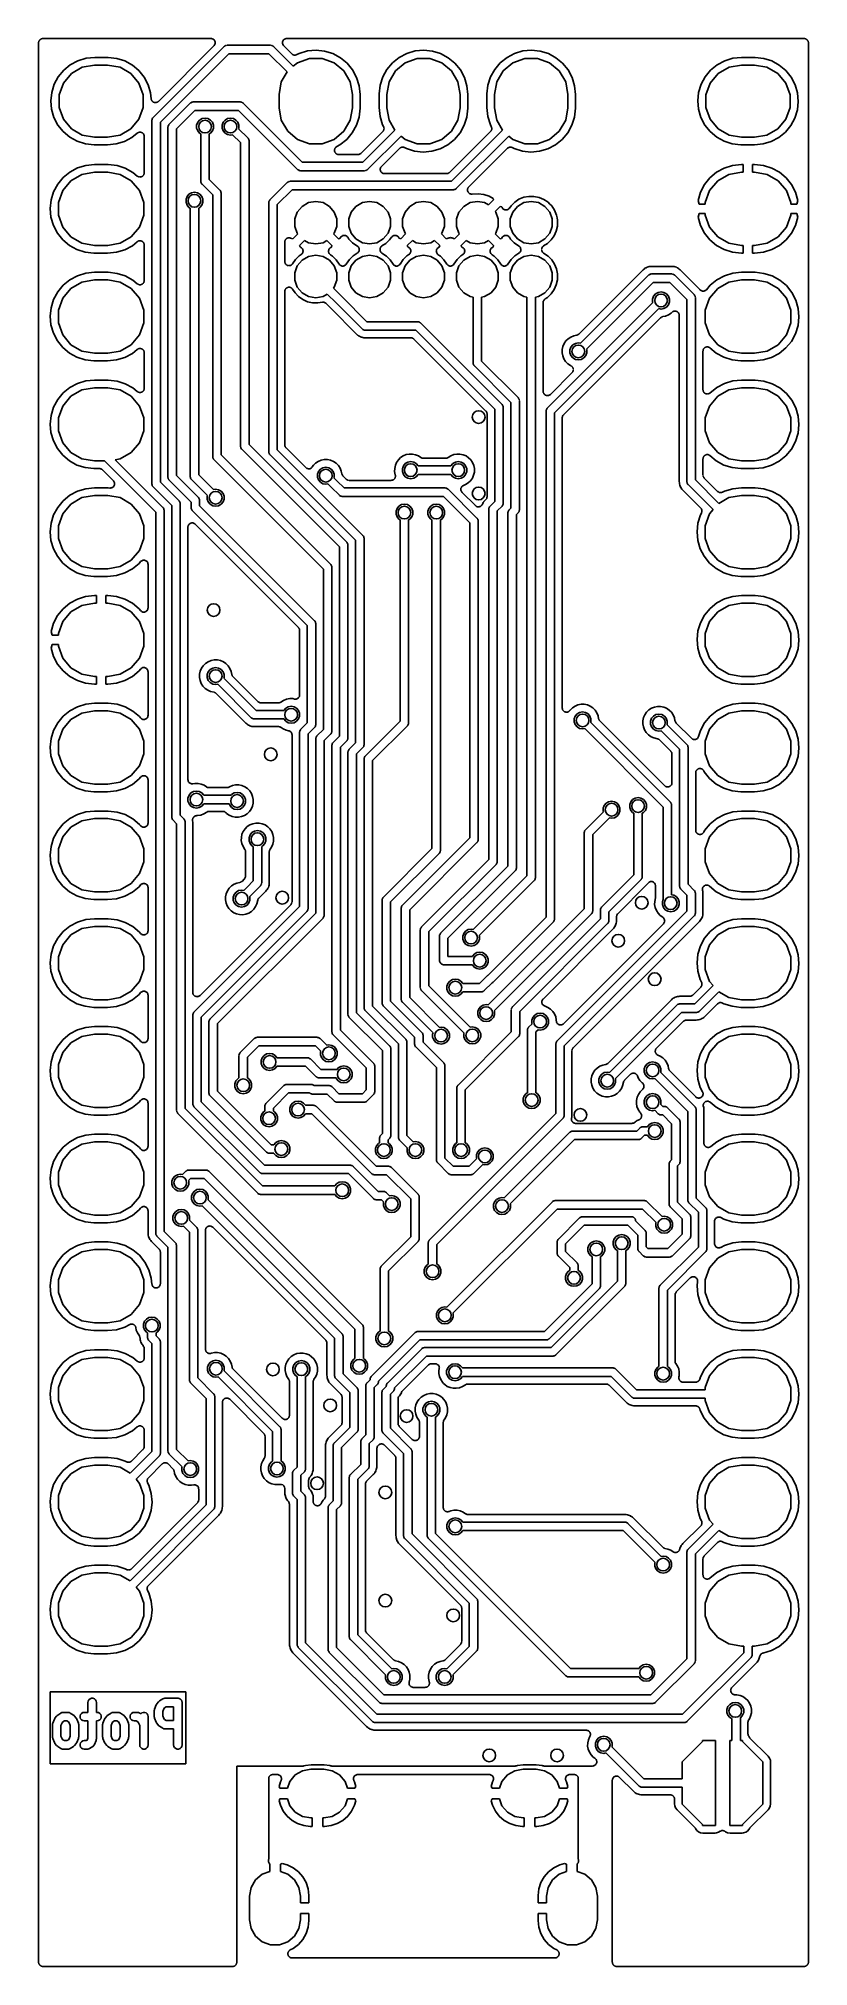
# Model space of a CAD drawing. Extents: x 125.1 to 143.2, y -145.5 to -100.1.
import ezdxf

# ---------------------------------------------------------------- set-up
doc = ezdxf.new("R2010")
doc.units = 0
doc.header["$MEASUREMENT"] = 0
doc.layers.add('BLACK', color=7, linetype='CONTINUOUS')

msp = doc.modelspace()

# ---------------------------------------------------------------- linework, layer by layer
at = {"layer": 'Black'}
for p, q in [((125.075, -100.175), (125.077, -100.166)), ((125.075, -114.061), (125.075, -100.175)), ((125.077, -100.158), (125.08, -100.149)), ((125.077, -100.166), (125.077, -100.158)), ((125.08, -100.149), (125.081, -100.141)), ((125.081, -100.141), (125.085, -100.133)), ((125.085, -100.133), (125.088, -100.125)), ((125.088, -100.125), (125.094, -100.118)), ((125.094, -100.118), (125.098, -100.111)), ((125.098, -100.111), (125.105, -100.105)), ((125.105, -100.105), (125.111, -100.098)), ((125.111, -100.098), (125.118, -100.094)), ((125.118, -100.094), (125.125, -100.088)), ((125.125, -100.088), (125.133, -100.085)), ((125.133, -100.085), (125.141, -100.081)), ((125.141, -100.081), (125.149, -100.08)), ((125.149, -100.08), (125.158, -100.077)), ((125.158, -100.077), (125.166, -100.077)), ((125.166, -100.077), (125.175, -100.075)), ((125.175, -100.075), (129.14, -100.075)), ((127.775, -101.935), (129.447, -100.263)), ((129.21, -100.246), (127.9, -101.556)), ((129.56, -100.434), (127.946, -102.048)), ((129.14, -100.075), (129.153, -100.077)), ((129.153, -100.077), (129.166, -100.078)), ((129.166, -100.078), (129.17, -100.08)), ((129.17, -100.08), (129.174, -100.081)), ((129.174, -100.081), (129.185, -100.088)), ((129.185, -100.088), (129.197, -100.093)), ((129.197, -100.093), (129.2, -100.096)), ((129.2, -100.096), (129.204, -100.098)), ((129.204, -100.098), (129.212, -100.108)), ((129.218, -100.235), (129.21, -100.246)), ((129.212, -100.108), (129.222, -100.118)), ((129.226, -100.225), (129.218, -100.235)), ((129.222, -100.118), (129.224, -100.122)), ((129.224, -100.122), (129.226, -100.125)), ((129.226, -100.125), (129.231, -100.137)), ((129.228, -100.221), (129.226, -100.225)), ((129.23, -100.217), (129.228, -100.221)), ((129.234, -100.205), (129.23, -100.217)), ((129.231, -100.137), (129.236, -100.149)), ((129.238, -100.192), (129.234, -100.205)), ((129.236, -100.149), (129.237, -100.154)), ((129.237, -100.154), (129.238, -100.158)), ((129.238, -100.158), (129.238, -100.171)), ((129.238, -100.171), (129.239, -100.184)), ((129.239, -100.184), (129.238, -100.188)), ((129.238, -100.188), (129.238, -100.192)), ((129.447, -100.263), (129.451, -100.261)), ((129.451, -100.261), (129.454, -100.257)), ((129.454, -100.257), (129.465, -100.251)), ((129.465, -100.251), (129.476, -100.243)), ((129.476, -100.243), (129.48, -100.242)), ((129.48, -100.242), (129.484, -100.24)), ((129.484, -100.24), (129.497, -100.238)), ((129.497, -100.238), (129.509, -100.234)), ((129.509, -100.234), (129.514, -100.235)), ((129.514, -100.235), (129.518, -100.234)), ((129.518, -100.234), (130.546, -100.234)), ((130.505, -100.434), (129.56, -100.434)), ((130.934, -100.863), (130.505, -100.434)), ((130.546, -100.234), (130.551, -100.235)), ((130.551, -100.235), (130.555, -100.234)), ((130.555, -100.234), (130.568, -100.238)), ((130.568, -100.238), (130.581, -100.24)), ((130.581, -100.24), (130.584, -100.242)), ((130.584, -100.242), (130.589, -100.243)), ((130.589, -100.243), (130.599, -100.251)), ((130.599, -100.251), (130.611, -100.257)), ((130.611, -100.257), (130.614, -100.261)), ((130.614, -100.261), (130.617, -100.263)), ((130.617, -100.263), (131.081, -100.727)), ((130.825, -100.184), (130.826, -100.171)), ((130.826, -100.188), (130.825, -100.184)), ((130.826, -100.158), (130.828, -100.154)), ((130.826, -100.171), (130.826, -100.158)), ((130.826, -100.192), (130.826, -100.188)), ((130.831, -100.205), (130.826, -100.192)), ((130.828, -100.149), (130.834, -100.137)), ((130.828, -100.154), (130.828, -100.149)), ((130.834, -100.217), (130.831, -100.205)), ((130.834, -100.137), (130.838, -100.125)), ((130.837, -100.221), (130.834, -100.217)), ((130.838, -100.225), (130.837, -100.221)), ((130.838, -100.125), (130.841, -100.122)), ((130.847, -100.235), (130.838, -100.225)), ((130.841, -100.122), (130.843, -100.118)), ((130.843, -100.118), (130.852, -100.108)), ((130.854, -100.246), (130.847, -100.235)), ((130.852, -100.108), (130.861, -100.098)), ((131.045, -100.436), (130.854, -100.246)), ((130.861, -100.098), (130.864, -100.096)), ((130.864, -100.096), (130.867, -100.093)), ((130.867, -100.093), (130.879, -100.088)), ((130.879, -100.088), (130.891, -100.081)), ((130.891, -100.081), (130.895, -100.08)), ((130.895, -100.08), (130.899, -100.078)), ((130.899, -100.078), (130.912, -100.077)), ((130.912, -100.077), (130.925, -100.075)), ((130.925, -100.075), (143.125, -100.075)), ((131.054, -100.443), (131.045, -100.436)), ((131.062, -100.45), (131.054, -100.443)), ((131.219, -100.424), (131.162, -100.454)), ((131.415, -100.367), (131.219, -100.424)), ((131.617, -100.348), (131.415, -100.367)), ((131.82, -100.37), (131.617, -100.348)), ((132.014, -100.43), (131.82, -100.37)), ((132.193, -100.527), (132.014, -100.43)), ((133.759, -100.424), (133.579, -100.518)), ((133.955, -100.367), (133.759, -100.424)), ((134.157, -100.348), (133.955, -100.367)), ((134.36, -100.37), (134.157, -100.348)), ((134.554, -100.43), (134.36, -100.37)), ((134.733, -100.527), (134.554, -100.43)), ((136.299, -100.424), (136.119, -100.518)), ((136.495, -100.367), (136.299, -100.424)), ((136.697, -100.348), (136.495, -100.367)), ((136.9, -100.37), (136.697, -100.348)), ((137.094, -100.43), (136.9, -100.37)), ((137.273, -100.527), (137.094, -100.43)), ((143.125, -100.075), (143.134, -100.077)), ((143.134, -100.077), (143.142, -100.077)), ((143.142, -100.077), (143.151, -100.08)), ((143.151, -100.08), (143.159, -100.081)), ((143.159, -100.081), (143.167, -100.085)), ((143.167, -100.085), (143.175, -100.088)), ((143.175, -100.088), (143.182, -100.094)), ((143.182, -100.094), (143.189, -100.098)), ((143.189, -100.098), (143.195, -100.105)), ((143.195, -100.105), (143.202, -100.111)), ((143.202, -100.111), (143.206, -100.118)), ((143.206, -100.118), (143.212, -100.125)), ((143.212, -100.125), (143.215, -100.133)), ((143.215, -100.133), (143.219, -100.141)), ((143.219, -100.141), (143.22, -100.149)), ((143.22, -100.149), (143.223, -100.158)), ((143.223, -100.158), (143.223, -100.166)), ((143.223, -100.166), (143.225, -100.175)), ((143.225, -100.175), (143.225, -145.425)), ((125.668, -100.819), (125.54, -100.974)), ((125.66, -101.125), (125.85, -100.899)), ((125.824, -100.692), (125.668, -100.819)), ((126.001, -100.598), (125.824, -100.692)), ((125.85, -100.899), (126.105, -100.751)), ((126.194, -100.54), (126.001, -100.598)), ((126.105, -100.751), (126.396, -100.7)), ((126.399, -100.52), (126.194, -100.54)), ((126.396, -100.7), (126.704, -100.7)), ((126.706, -100.52), (126.399, -100.52)), ((126.704, -100.7), (126.995, -100.751)), ((126.716, -100.52), (126.706, -100.52)), ((126.92, -100.543), (126.716, -100.52)), ((127.112, -100.604), (126.92, -100.543)), ((126.995, -100.751), (127.25, -100.899)), ((127.288, -100.701), (127.112, -100.604)), ((127.25, -100.899), (127.44, -101.125)), ((127.442, -100.83), (127.288, -100.701)), ((127.568, -100.986), (127.442, -100.83)), ((130.798, -101.098), (130.934, -100.863)), ((131.068, -100.453), (131.062, -100.45)), ((131.073, -100.456), (131.068, -100.453)), ((131.084, -100.459), (131.073, -100.456)), ((131.081, -100.727), (131.178, -100.646)), ((131.094, -100.463), (131.084, -100.459)), ((131.1, -100.464), (131.094, -100.463)), ((131.107, -100.465), (131.1, -100.464)), ((131.118, -100.464), (131.107, -100.465)), ((131.129, -100.465), (131.118, -100.464)), ((131.135, -100.463), (131.129, -100.465)), ((131.141, -100.462), (131.135, -100.463)), ((131.151, -100.458), (131.141, -100.462)), ((131.162, -100.454), (131.151, -100.458)), ((131.178, -100.646), (131.46, -100.543)), ((131.46, -100.543), (131.76, -100.543)), ((131.76, -100.543), (132.042, -100.646)), ((132.042, -100.646), (132.272, -100.839)), ((132.35, -100.656), (132.193, -100.527)), ((132.272, -100.839), (132.422, -101.098)), ((132.479, -100.814), (132.35, -100.656)), ((132.574, -100.994), (132.479, -100.814)), ((133.289, -100.802), (133.191, -100.98)), ((133.42, -100.646), (133.289, -100.802)), ((133.338, -101.098), (133.488, -100.839)), ((133.579, -100.518), (133.42, -100.646)), ((133.488, -100.839), (133.718, -100.646)), ((133.718, -100.646), (134, -100.543)), ((134, -100.543), (134.3, -100.543)), ((134.3, -100.543), (134.582, -100.646)), ((134.582, -100.646), (134.812, -100.839)), ((134.89, -100.656), (134.733, -100.527)), ((134.812, -100.839), (134.962, -101.098)), ((135.019, -100.814), (134.89, -100.656)), ((135.114, -100.994), (135.019, -100.814)), ((135.829, -100.802), (135.731, -100.98)), ((135.96, -100.646), (135.829, -100.802)), ((135.878, -101.098), (136.028, -100.839)), ((136.119, -100.518), (135.96, -100.646)), ((136.028, -100.839), (136.258, -100.646)), ((136.258, -100.646), (136.54, -100.543)), ((136.54, -100.543), (136.84, -100.543)), ((136.84, -100.543), (137.122, -100.646)), ((137.122, -100.646), (137.352, -100.839)), ((137.43, -100.656), (137.273, -100.527)), ((137.352, -100.839), (137.502, -101.098)), ((137.559, -100.814), (137.43, -100.656)), ((137.654, -100.994), (137.559, -100.814)), ((140.918, -100.819), (140.79, -100.974)), ((140.91, -101.125), (141.1, -100.899)), ((141.074, -100.692), (140.918, -100.819)), ((141.251, -100.598), (141.074, -100.692)), ((141.1, -100.899), (141.355, -100.751)), ((141.444, -100.54), (141.251, -100.598)), ((141.355, -100.751), (141.646, -100.7)), ((141.649, -100.52), (141.444, -100.54)), ((141.646, -100.7), (141.954, -100.7)), ((141.956, -100.52), (141.649, -100.52)), ((141.954, -100.7), (142.245, -100.751)), ((141.966, -100.52), (141.956, -100.52)), ((142.17, -100.543), (141.966, -100.52)), ((142.362, -100.604), (142.17, -100.543)), ((142.245, -100.751), (142.5, -100.899)), ((142.538, -100.701), (142.362, -100.604)), ((142.5, -100.899), (142.69, -101.125)), ((142.692, -100.83), (142.538, -100.701)), ((142.818, -100.986), (142.692, -100.83)), ((125.385, -101.343), (125.364, -101.543)), ((125.445, -101.151), (125.385, -101.343)), ((125.54, -100.974), (125.445, -101.151)), ((125.559, -101.402), (125.66, -101.125)), ((127.44, -101.125), (127.541, -101.402)), ((127.661, -101.164), (127.568, -100.986)), ((127.717, -101.357), (127.661, -101.164)), ((130.746, -101.394), (130.798, -101.098)), ((132.422, -101.098), (132.474, -101.394)), ((132.633, -101.189), (132.574, -100.994)), ((132.654, -101.396), (132.633, -101.189)), ((133.13, -101.174), (133.106, -101.381)), ((133.191, -100.98), (133.13, -101.174)), ((133.286, -101.394), (133.338, -101.098)), ((134.962, -101.098), (135.014, -101.394)), ((135.173, -101.189), (135.114, -100.994)), ((135.194, -101.396), (135.173, -101.189)), ((135.67, -101.174), (135.646, -101.381)), ((135.731, -100.98), (135.67, -101.174)), ((135.826, -101.394), (135.878, -101.098)), ((137.502, -101.098), (137.554, -101.394)), ((137.713, -101.189), (137.654, -100.994)), ((137.734, -101.396), (137.713, -101.189)), ((140.635, -101.343), (140.614, -101.543)), ((140.695, -101.151), (140.635, -101.343)), ((140.79, -100.974), (140.695, -101.151)), ((140.809, -101.402), (140.91, -101.125)), ((142.69, -101.125), (142.791, -101.402)), ((142.911, -101.164), (142.818, -100.986)), ((142.967, -101.357), (142.911, -101.164)), ((125.364, -101.543), (125.383, -101.743)), ((125.383, -101.743), (125.439, -101.936)), ((125.559, -101.698), (125.559, -101.402)), ((125.66, -101.975), (125.559, -101.698)), ((127.541, -101.698), (127.44, -101.975)), ((127.541, -101.402), (127.541, -101.698)), ((127.73, -101.494), (127.717, -101.357)), ((127.732, -101.503), (127.73, -101.494)), ((127.733, -101.511), (127.732, -101.503)), ((127.737, -101.519), (127.733, -101.511)), ((127.739, -101.528), (127.737, -101.519)), ((127.744, -101.535), (127.739, -101.528)), ((127.748, -101.543), (127.744, -101.535)), ((127.754, -101.549), (127.748, -101.543)), ((127.759, -101.556), (127.754, -101.549)), ((127.766, -101.561), (127.759, -101.556)), ((127.772, -101.567), (127.766, -101.561)), ((127.78, -101.571), (127.772, -101.567)), ((127.788, -101.576), (127.78, -101.571)), ((127.796, -101.578), (127.788, -101.576)), ((127.804, -101.582), (127.796, -101.578)), ((127.813, -101.583), (127.804, -101.582)), ((127.821, -101.585), (127.813, -101.583)), ((127.83, -101.584), (127.821, -101.585)), ((127.838, -101.585), (127.83, -101.584)), ((127.847, -101.583), (127.838, -101.585)), ((127.856, -101.582), (127.847, -101.583)), ((127.864, -101.578), (127.856, -101.582)), ((127.872, -101.576), (127.864, -101.578)), ((127.879, -101.571), (127.872, -101.576)), ((127.887, -101.567), (127.879, -101.571)), ((127.893, -101.561), (127.887, -101.567)), ((127.9, -101.556), (127.893, -101.561)), ((128.155, -102.093), (128.649, -101.599)), ((128.761, -101.77), (128.326, -102.205)), ((128.649, -101.599), (128.652, -101.597)), ((128.652, -101.597), (128.655, -101.593)), ((128.655, -101.593), (128.667, -101.587)), ((128.667, -101.587), (128.677, -101.579)), ((128.677, -101.579), (128.682, -101.578)), ((128.682, -101.578), (128.685, -101.576)), ((128.685, -101.576), (128.698, -101.574)), ((128.698, -101.574), (128.711, -101.57)), ((128.711, -101.57), (128.715, -101.571)), ((128.715, -101.571), (128.72, -101.57)), ((128.72, -101.57), (129.83, -101.57)), ((129.789, -101.77), (128.761, -101.77)), ((131.18, -103.161), (129.789, -101.77)), ((129.83, -101.57), (129.835, -101.571)), ((129.835, -101.571), (129.839, -101.57)), ((129.839, -101.57), (129.852, -101.574)), ((129.852, -101.574), (129.865, -101.576)), ((129.865, -101.576), (129.868, -101.578)), ((129.868, -101.578), (129.873, -101.579)), ((129.873, -101.579), (129.883, -101.587)), ((129.883, -101.587), (129.895, -101.593)), ((129.895, -101.593), (129.898, -101.597)), ((129.898, -101.597), (129.901, -101.599)), ((129.901, -101.599), (131.292, -102.99)), ((130.746, -101.706), (130.746, -101.394)), ((130.798, -102.002), (130.746, -101.706)), ((132.474, -101.706), (132.422, -102.002)), ((132.474, -101.394), (132.474, -101.706)), ((132.63, -101.926), (132.654, -101.719)), ((132.654, -101.708), (132.654, -101.396)), ((132.654, -101.719), (132.654, -101.708)), ((133.106, -101.381), (133.106, -101.392)), ((133.106, -101.392), (133.106, -101.704)), ((133.106, -101.704), (133.127, -101.911)), ((133.286, -101.706), (133.286, -101.394)), ((133.338, -102.002), (133.286, -101.706)), ((135.014, -101.706), (134.962, -102.002)), ((135.014, -101.394), (135.014, -101.706)), ((135.17, -101.926), (135.194, -101.719)), ((135.194, -101.708), (135.194, -101.396)), ((135.194, -101.719), (135.194, -101.708)), ((135.646, -101.381), (135.646, -101.392)), ((135.646, -101.392), (135.646, -101.704)), ((135.646, -101.704), (135.667, -101.911)), ((135.826, -101.706), (135.826, -101.394)), ((135.878, -102.002), (135.826, -101.706)), ((137.554, -101.706), (137.502, -102.002)), ((137.554, -101.394), (137.554, -101.706)), ((137.71, -101.926), (137.734, -101.719)), ((137.734, -101.542), (137.734, -101.396)), ((137.734, -101.708), (137.734, -101.542)), ((137.734, -101.719), (137.734, -101.708)), ((140.614, -101.543), (140.633, -101.743)), ((140.633, -101.743), (140.689, -101.936)), ((140.809, -101.698), (140.809, -101.402)), ((140.91, -101.975), (140.809, -101.698)), ((142.791, -101.698), (142.69, -101.975)), ((142.791, -101.402), (142.791, -101.698)), ((142.905, -101.949), (142.965, -101.757)), ((142.965, -101.757), (142.986, -101.557)), ((142.986, -101.557), (142.967, -101.357)), ((125.439, -101.936), (125.532, -102.114)), ((125.532, -102.114), (125.658, -102.27)), ((125.85, -102.201), (125.66, -101.975)), ((126.105, -102.349), (125.85, -102.201)), ((127.25, -102.201), (126.995, -102.349)), ((127.44, -101.975), (127.25, -102.201)), ((127.746, -101.997), (127.75, -101.985)), ((127.747, -102.002), (127.746, -101.997)), ((127.746, -102.006), (127.747, -102.002)), ((127.746, -110.574), (127.746, -102.006)), ((127.75, -101.985), (127.752, -101.972)), ((127.752, -101.972), (127.754, -101.968)), ((127.754, -101.968), (127.755, -101.964)), ((127.755, -101.964), (127.763, -101.953)), ((127.763, -101.953), (127.769, -101.942)), ((127.769, -101.942), (127.773, -101.939)), ((127.773, -101.939), (127.775, -101.935)), ((127.946, -102.048), (127.946, -110.532)), ((128.126, -102.155), (128.13, -102.142)), ((128.127, -102.159), (128.126, -102.155)), ((128.126, -102.164), (128.127, -102.159)), ((128.126, -110.416), (128.126, -102.164)), ((128.13, -102.142), (128.132, -102.129)), ((128.132, -102.129), (128.134, -102.126)), ((128.134, -102.126), (128.135, -102.121)), ((128.135, -102.121), (128.143, -102.111)), ((128.143, -102.111), (128.149, -102.099)), ((128.149, -102.099), (128.153, -102.096)), ((128.153, -102.096), (128.155, -102.093)), ((128.326, -102.205), (128.326, -110.375)), ((128.802, -102.115), (128.826, -102.05)), ((128.802, -102.185), (128.802, -102.115)), ((128.826, -102.25), (128.802, -102.185)), ((128.826, -102.05), (128.871, -101.996)), ((128.871, -102.304), (128.826, -102.25)), ((128.871, -101.996), (128.931, -101.961)), ((128.931, -101.961), (129, -101.949)), ((129, -101.949), (129.069, -101.961)), ((129.069, -101.961), (129.129, -101.996)), ((129.129, -101.996), (129.174, -102.05)), ((129.174, -102.25), (129.129, -102.304)), ((129.174, -102.05), (129.198, -102.115)), ((129.198, -102.185), (129.174, -102.25)), ((129.198, -102.115), (129.198, -102.185)), ((129.402, -102.115), (129.426, -102.05)), ((129.402, -102.185), (129.402, -102.115)), ((129.426, -102.25), (129.402, -102.185)), ((129.426, -102.05), (129.471, -101.996)), ((129.471, -102.304), (129.426, -102.25)), ((129.471, -101.996), (129.531, -101.961)), ((129.531, -101.961), (129.6, -101.949)), ((129.6, -101.949), (129.669, -101.961)), ((129.669, -101.961), (129.729, -101.996)), ((129.729, -101.996), (129.774, -102.05)), ((129.774, -102.05), (129.798, -102.115)), ((129.798, -102.185), (129.792, -102.201)), ((129.792, -102.201), (130.009, -102.417)), ((129.798, -102.115), (129.798, -102.185)), ((130.948, -102.261), (130.798, -102.002)), ((131.178, -102.454), (130.948, -102.261)), ((132.272, -102.261), (132.042, -102.454)), ((132.422, -102.002), (132.272, -102.261)), ((132.471, -102.298), (132.569, -102.12)), ((132.569, -102.12), (132.63, -101.926)), ((132.721, -102.99), (133.474, -102.237)), ((133.127, -101.911), (133.186, -102.106)), ((133.186, -102.106), (133.208, -102.148)), ((133.197, -102.257), (133.19, -102.266)), ((133.205, -102.248), (133.197, -102.257)), ((133.207, -102.243), (133.205, -102.248)), ((133.21, -102.238), (133.207, -102.243)), ((133.208, -102.148), (133.212, -102.159)), ((133.213, -102.227), (133.21, -102.238)), ((133.212, -102.159), (133.216, -102.169)), ((133.218, -102.216), (133.213, -102.227)), ((133.216, -102.169), (133.217, -102.176)), ((133.217, -102.176), (133.219, -102.181)), ((133.219, -102.181), (133.218, -102.193)), ((133.218, -102.193), (133.219, -102.204)), ((133.219, -102.204), (133.218, -102.21)), ((133.218, -102.21), (133.218, -102.216)), ((133.474, -102.237), (133.338, -102.002)), ((134.812, -102.261), (134.582, -102.454)), ((134.811, -103.44), (136.014, -102.237)), ((134.962, -102.002), (134.812, -102.261)), ((135.011, -102.298), (135.109, -102.12)), ((135.109, -102.12), (135.17, -101.926)), ((135.667, -101.911), (135.726, -102.106)), ((135.726, -102.106), (135.748, -102.148)), ((135.737, -102.257), (135.73, -102.266)), ((135.745, -102.248), (135.737, -102.257)), ((135.747, -102.243), (135.745, -102.248)), ((135.75, -102.238), (135.747, -102.243)), ((135.748, -102.148), (135.752, -102.159)), ((135.753, -102.227), (135.75, -102.238)), ((135.752, -102.159), (135.756, -102.169)), ((135.758, -102.216), (135.753, -102.227)), ((135.756, -102.169), (135.757, -102.176)), ((135.757, -102.176), (135.759, -102.181)), ((135.759, -102.181), (135.758, -102.193)), ((135.758, -102.193), (135.759, -102.204)), ((135.759, -102.204), (135.758, -102.21)), ((135.758, -102.21), (135.758, -102.216)), ((136.014, -102.237), (135.878, -102.002)), ((137.352, -102.261), (137.122, -102.454)), ((137.502, -102.002), (137.352, -102.261)), ((137.551, -102.298), (137.649, -102.12)), ((137.649, -102.12), (137.71, -101.926)), ((140.689, -101.936), (140.782, -102.114)), ((140.782, -102.114), (140.908, -102.27)), ((141.1, -102.201), (140.91, -101.975)), ((141.355, -102.349), (141.1, -102.201)), ((142.5, -102.201), (142.245, -102.349)), ((142.69, -101.975), (142.5, -102.201)), ((142.682, -102.281), (142.81, -102.126)), ((142.81, -102.126), (142.905, -101.949)), ((125.658, -102.27), (125.812, -102.399)), ((125.812, -102.399), (125.988, -102.496)), ((125.988, -102.496), (126.18, -102.557)), ((126.396, -102.4), (126.105, -102.349)), ((126.18, -102.557), (126.384, -102.58)), ((126.384, -102.58), (126.394, -102.58)), ((126.394, -102.58), (126.701, -102.58)), ((126.704, -102.4), (126.396, -102.4)), ((126.701, -102.58), (126.906, -102.56)), ((126.995, -102.349), (126.704, -102.4)), ((126.906, -102.56), (127.099, -102.502)), ((127.099, -102.502), (127.276, -102.408)), ((127.276, -102.408), (127.403, -102.304)), ((127.403, -102.304), (127.41, -102.3)), ((127.41, -102.3), (127.416, -102.295)), ((127.416, -102.295), (127.425, -102.292)), ((127.425, -102.292), (127.433, -102.287)), ((127.433, -102.287), (127.441, -102.286)), ((127.441, -102.286), (127.449, -102.283)), ((127.449, -102.283), (127.458, -102.283)), ((127.458, -102.283), (127.467, -102.282)), ((127.467, -102.282), (127.475, -102.283)), ((127.475, -102.283), (127.483, -102.283)), ((127.483, -102.283), (127.492, -102.286)), ((127.492, -102.286), (127.502, -102.288)), ((127.502, -102.288), (127.508, -102.292)), ((127.508, -102.292), (127.516, -102.295)), ((127.516, -102.295), (127.523, -102.301)), ((127.523, -102.301), (127.531, -102.306)), ((127.531, -102.306), (127.536, -102.312)), ((127.536, -102.312), (127.543, -102.317)), ((127.543, -102.317), (127.547, -102.325)), ((127.547, -102.325), (127.553, -102.333)), ((127.553, -102.333), (127.556, -102.34)), ((127.556, -102.34), (127.56, -102.347)), ((127.56, -102.347), (127.562, -102.357)), ((127.562, -102.357), (127.565, -102.366)), ((127.565, -102.366), (127.565, -102.374)), ((127.565, -102.374), (127.566, -102.382)), ((127.566, -102.382), (127.566, -103.24)), ((128.9, -102.321), (128.871, -102.304)), ((128.9, -103.44), (128.9, -102.321)), ((129.129, -102.304), (129.1, -102.321)), ((129.1, -102.321), (129.1, -103.398)), ((129.531, -102.339), (129.471, -102.304)), ((129.6, -102.351), (129.531, -102.339)), ((129.65, -102.342), (129.6, -102.351)), ((129.838, -102.529), (129.65, -102.342)), ((129.838, -109.688), (129.838, -102.529)), ((130.009, -102.417), (130.011, -102.421)), ((130.011, -102.421), (130.014, -102.424)), ((130.014, -102.424), (130.021, -102.435)), ((130.021, -102.435), (130.028, -102.446)), ((130.028, -102.446), (130.03, -102.45)), ((130.03, -102.45), (130.032, -102.454)), ((130.032, -102.454), (130.034, -102.466)), ((130.034, -102.466), (130.037, -102.479)), ((130.037, -102.479), (130.037, -102.483)), ((130.037, -102.483), (130.038, -102.488)), ((130.038, -102.488), (130.038, -109.646)), ((131.46, -102.557), (131.178, -102.454)), ((131.76, -102.557), (131.46, -102.557)), ((132.042, -102.454), (131.76, -102.557)), ((132.051, -102.706), (132.053, -102.699)), ((132.053, -102.717), (132.051, -102.706)), ((132.053, -102.693), (132.056, -102.682)), ((132.053, -102.699), (132.053, -102.693)), ((132.053, -102.727), (132.053, -102.717)), ((132.056, -102.682), (132.059, -102.672)), ((132.059, -102.672), (132.062, -102.666)), ((132.062, -102.666), (132.065, -102.66)), ((132.065, -102.66), (132.072, -102.652)), ((132.072, -102.652), (132.077, -102.643)), ((132.077, -102.643), (132.083, -102.638)), ((132.083, -102.638), (132.087, -102.633)), ((132.087, -102.633), (132.096, -102.628)), ((132.096, -102.628), (132.105, -102.621)), ((132.105, -102.621), (132.181, -102.582)), ((132.181, -102.582), (132.34, -102.454)), ((132.34, -102.454), (132.471, -102.298)), ((133.19, -102.266), (132.676, -102.781)), ((133.621, -102.373), (132.833, -103.161)), ((133.159, -103.089), (133.584, -102.664)), ((133.584, -102.664), (133.594, -102.657)), ((133.594, -102.657), (133.603, -102.65)), ((133.603, -102.65), (133.608, -102.648)), ((133.608, -102.648), (133.613, -102.644)), ((133.613, -102.644), (133.624, -102.641)), ((133.718, -102.454), (133.621, -102.373)), ((133.624, -102.641), (133.635, -102.637)), ((133.635, -102.637), (133.641, -102.637)), ((133.641, -102.637), (133.646, -102.635)), ((133.646, -102.635), (133.658, -102.636)), ((133.658, -102.636), (133.67, -102.636)), ((133.67, -102.636), (133.675, -102.638)), ((133.675, -102.638), (133.681, -102.638)), ((133.681, -102.638), (133.691, -102.643)), ((133.691, -102.643), (133.703, -102.647)), ((133.703, -102.647), (133.746, -102.67)), ((134, -102.557), (133.718, -102.454)), ((133.746, -102.67), (133.94, -102.73)), ((134.3, -102.557), (134, -102.557)), ((134.582, -102.454), (134.3, -102.557)), ((134.345, -102.733), (134.541, -102.676)), ((134.541, -102.676), (134.721, -102.582)), ((134.721, -102.582), (134.88, -102.454)), ((135.73, -102.266), (134.766, -103.231)), ((134.88, -102.454), (135.011, -102.298)), ((136.161, -102.373), (134.923, -103.611)), ((135.217, -103.572), (136.124, -102.664)), ((136.124, -102.664), (136.134, -102.657)), ((136.134, -102.657), (136.143, -102.65)), ((136.143, -102.65), (136.148, -102.648)), ((136.148, -102.648), (136.153, -102.644)), ((136.153, -102.644), (136.164, -102.641)), ((136.258, -102.454), (136.161, -102.373)), ((136.164, -102.641), (136.175, -102.637)), ((136.175, -102.637), (136.181, -102.637)), ((136.181, -102.637), (136.186, -102.635)), ((136.186, -102.635), (136.198, -102.636)), ((136.198, -102.636), (136.21, -102.636)), ((136.21, -102.636), (136.215, -102.638)), ((136.215, -102.638), (136.221, -102.638)), ((136.221, -102.638), (136.231, -102.643)), ((136.231, -102.643), (136.243, -102.647)), ((136.243, -102.647), (136.286, -102.67)), ((136.54, -102.557), (136.258, -102.454)), ((136.286, -102.67), (136.48, -102.73)), ((136.84, -102.557), (136.54, -102.557)), ((137.122, -102.454), (136.84, -102.557)), ((136.885, -102.733), (137.081, -102.676)), ((137.081, -102.676), (137.261, -102.582)), ((137.261, -102.582), (137.42, -102.454)), ((137.42, -102.454), (137.551, -102.298)), ((140.908, -102.27), (141.062, -102.399)), ((141.062, -102.399), (141.238, -102.496)), ((141.238, -102.496), (141.43, -102.557)), ((141.646, -102.4), (141.355, -102.349)), ((141.43, -102.557), (141.634, -102.58)), ((141.634, -102.58), (141.644, -102.58)), ((141.644, -102.58), (141.951, -102.58)), ((141.954, -102.4), (141.646, -102.4)), ((141.951, -102.58), (142.156, -102.56)), ((142.245, -102.349), (141.954, -102.4)), ((142.156, -102.56), (142.349, -102.502)), ((142.349, -102.502), (142.526, -102.408)), ((142.526, -102.408), (142.682, -102.281)), ((125.994, -103.126), (125.814, -103.221)), ((126.189, -103.067), (125.994, -103.126)), ((126.396, -103.046), (126.189, -103.067)), ((126.708, -103.046), (126.396, -103.046)), ((126.719, -103.046), (126.708, -103.046)), ((126.926, -103.07), (126.719, -103.046)), ((127.12, -103.131), (126.926, -103.07)), ((127.298, -103.229), (127.12, -103.131)), ((131.183, -103.163), (131.18, -103.161)), ((131.186, -103.167), (131.183, -103.163)), ((131.197, -103.173), (131.186, -103.167)), ((131.292, -102.99), (132.721, -102.99)), ((132.055, -102.734), (132.053, -102.727)), ((132.056, -102.74), (132.055, -102.734)), ((132.061, -102.75), (132.056, -102.74)), ((132.065, -102.76), (132.061, -102.75)), ((132.069, -102.765), (132.065, -102.76)), ((132.072, -102.771), (132.069, -102.765)), ((132.08, -102.778), (132.072, -102.771)), ((132.087, -102.787), (132.08, -102.778)), ((132.093, -102.79), (132.087, -102.787)), ((132.098, -102.794), (132.093, -102.79)), ((132.108, -102.799), (132.098, -102.794)), ((132.117, -102.804), (132.108, -102.799)), ((132.124, -102.805), (132.117, -102.804)), ((132.13, -102.808), (132.124, -102.805)), ((132.141, -102.808), (132.13, -102.808)), ((132.151, -102.81), (132.141, -102.808)), ((132.605, -102.81), (132.151, -102.81)), ((132.609, -102.809), (132.605, -102.81)), ((132.614, -102.81), (132.609, -102.809)), ((132.626, -102.806), (132.614, -102.81)), ((132.639, -102.804), (132.626, -102.806)), ((132.643, -102.802), (132.639, -102.804)), ((132.647, -102.801), (132.643, -102.802)), ((132.658, -102.793), (132.647, -102.801)), ((132.669, -102.787), (132.658, -102.793)), ((132.672, -102.783), (132.669, -102.787)), ((132.676, -102.781), (132.672, -102.783)), ((132.827, -103.167), (132.815, -103.173)), ((132.83, -103.163), (132.827, -103.167)), ((132.833, -103.161), (132.83, -103.163)), ((133.13, -103.151), (133.131, -103.147)), ((133.131, -103.164), (133.13, -103.151)), ((133.131, -103.143), (133.136, -103.13)), ((133.131, -103.147), (133.131, -103.143)), ((133.131, -103.177), (133.131, -103.164)), ((133.136, -103.13), (133.139, -103.118)), ((133.139, -103.118), (133.142, -103.114)), ((133.142, -103.114), (133.143, -103.11)), ((133.143, -103.11), (133.152, -103.1)), ((133.152, -103.1), (133.159, -103.089)), ((133.94, -102.73), (134.143, -102.752)), ((134.143, -102.752), (134.345, -102.733)), ((136.48, -102.73), (136.683, -102.752)), ((136.683, -102.752), (136.885, -102.733)), ((141.24, -103.13), (141.06, -103.228)), ((141.435, -103.069), (141.24, -103.13)), ((141.643, -103.046), (141.435, -103.069)), ((141.69, -103.046), (141.643, -103.046)), ((141.69, -103.226), (141.69, -103.046)), ((141.91, -103.046), (141.91, -103.226)), ((141.957, -103.046), (141.91, -103.046)), ((142.165, -103.069), (141.957, -103.046)), ((142.36, -103.13), (142.165, -103.069)), ((142.54, -103.228), (142.36, -103.13)), ((125.527, -103.507), (125.43, -103.686)), ((125.656, -103.35), (125.527, -103.507)), ((125.646, -103.658), (125.839, -103.428)), ((125.814, -103.221), (125.656, -103.35)), ((125.839, -103.428), (126.098, -103.278)), ((126.098, -103.278), (126.394, -103.226)), ((126.394, -103.226), (126.706, -103.226)), ((126.706, -103.226), (127.002, -103.278)), ((127.002, -103.278), (127.261, -103.428)), ((127.261, -103.428), (127.454, -103.658)), ((127.402, -103.316), (127.298, -103.229)), ((127.409, -103.321), (127.402, -103.316)), ((127.416, -103.326), (127.409, -103.321)), ((127.424, -103.329), (127.416, -103.326)), ((127.432, -103.334), (127.424, -103.329)), ((127.44, -103.335), (127.432, -103.334)), ((127.449, -103.338), (127.44, -103.335)), ((127.457, -103.338), (127.449, -103.338)), ((127.466, -103.34), (127.457, -103.338)), ((127.475, -103.338), (127.466, -103.34)), ((127.483, -103.338), (127.475, -103.338)), ((127.492, -103.335), (127.483, -103.338)), ((127.5, -103.334), (127.492, -103.335)), ((127.508, -103.329), (127.5, -103.334)), ((127.516, -103.326), (127.508, -103.329)), ((127.523, -103.321), (127.516, -103.326)), ((127.53, -103.316), (127.523, -103.321)), ((127.536, -103.31), (127.53, -103.316)), ((127.543, -103.304), (127.536, -103.31)), ((127.547, -103.296), (127.543, -103.304)), ((127.553, -103.29), (127.547, -103.296)), ((127.556, -103.282), (127.553, -103.29)), ((127.56, -103.274), (127.556, -103.282)), ((127.561, -103.265), (127.56, -103.274)), ((127.564, -103.257), (127.561, -103.265)), ((127.566, -103.24), (127.564, -103.248)), ((127.564, -103.248), (127.564, -103.257)), ((128.901, -103.444), (128.9, -103.44)), ((128.9, -103.448), (128.901, -103.444)), ((128.904, -103.461), (128.9, -103.448)), ((128.906, -103.474), (128.904, -103.461)), ((128.908, -103.478), (128.906, -103.474)), ((128.909, -103.482), (128.908, -103.478)), ((128.917, -103.493), (128.909, -103.482)), ((128.923, -103.504), (128.917, -103.493)), ((128.927, -103.507), (128.923, -103.504)), ((128.929, -103.51), (128.927, -103.507)), ((129.18, -103.761), (128.929, -103.51)), ((129.1, -103.398), (129.351, -103.649)), ((130.529, -103.879), (130.939, -103.469)), ((130.939, -103.469), (130.943, -103.467)), ((130.943, -103.467), (130.946, -103.463)), ((130.946, -103.463), (130.957, -103.457)), ((130.957, -103.457), (130.968, -103.449)), ((130.968, -103.449), (130.972, -103.448)), ((130.972, -103.448), (130.976, -103.446)), ((130.976, -103.446), (130.989, -103.444)), ((130.989, -103.444), (131.001, -103.44)), ((131.001, -103.44), (131.006, -103.441)), ((131.006, -103.441), (131.01, -103.44)), ((131.01, -103.44), (134.811, -103.44)), ((131.208, -103.181), (131.197, -103.173)), ((131.212, -103.182), (131.208, -103.181)), ((131.216, -103.184), (131.212, -103.182)), ((131.229, -103.186), (131.216, -103.184)), ((131.242, -103.19), (131.229, -103.186)), ((131.246, -103.189), (131.242, -103.19)), ((131.25, -103.19), (131.246, -103.189)), ((132.762, -103.19), (131.25, -103.19)), ((132.767, -103.189), (132.762, -103.19)), ((132.771, -103.19), (132.767, -103.189)), ((132.784, -103.186), (132.771, -103.19)), ((132.797, -103.184), (132.784, -103.186)), ((132.8, -103.182), (132.797, -103.184)), ((132.805, -103.181), (132.8, -103.182)), ((132.815, -103.173), (132.805, -103.181)), ((133.133, -103.181), (133.131, -103.177)), ((133.133, -103.186), (133.133, -103.181)), ((133.139, -103.198), (133.133, -103.186)), ((133.143, -103.21), (133.139, -103.198)), ((133.146, -103.213), (133.143, -103.21)), ((133.148, -103.217), (133.146, -103.213)), ((133.157, -103.227), (133.148, -103.217)), ((133.166, -103.237), (133.157, -103.227)), ((133.169, -103.239), (133.166, -103.237)), ((133.172, -103.242), (133.169, -103.239)), ((133.184, -103.247), (133.172, -103.242)), ((133.196, -103.254), (133.184, -103.247)), ((133.2, -103.255), (133.196, -103.254)), ((133.204, -103.257), (133.2, -103.255)), ((133.217, -103.258), (133.204, -103.257)), ((133.23, -103.26), (133.217, -103.258)), ((134.695, -103.26), (133.23, -103.26)), ((134.699, -103.259), (134.695, -103.26)), ((134.704, -103.26), (134.699, -103.259)), ((134.716, -103.256), (134.704, -103.26)), ((134.729, -103.254), (134.716, -103.256)), ((134.733, -103.252), (134.729, -103.254)), ((134.737, -103.251), (134.733, -103.252)), ((134.748, -103.243), (134.737, -103.251)), ((134.759, -103.237), (134.748, -103.243)), ((134.762, -103.233), (134.759, -103.237)), ((134.766, -103.231), (134.762, -103.233)), ((134.905, -103.623), (134.895, -103.631)), ((134.917, -103.617), (134.905, -103.623)), ((134.92, -103.613), (134.917, -103.617)), ((134.923, -103.611), (134.92, -103.613)), ((135.188, -103.634), (135.19, -103.626)), ((135.19, -103.617), (135.194, -103.609)), ((135.19, -103.626), (135.19, -103.617)), ((135.194, -103.609), (135.197, -103.6)), ((135.197, -103.6), (135.198, -103.599)), ((135.198, -103.599), (135.2, -103.596)), ((135.198, -103.599), (135.198, -103.599)), ((135.2, -103.596), (135.201, -103.593)), ((135.201, -103.593), (135.205, -103.586)), ((135.205, -103.586), (135.211, -103.579)), ((135.211, -103.579), (135.217, -103.572)), ((140.775, -103.518), (140.68, -103.699)), ((140.904, -103.359), (140.775, -103.518)), ((140.896, -103.658), (141.089, -103.428)), ((141.06, -103.228), (140.904, -103.359)), ((141.089, -103.428), (141.348, -103.278)), ((141.348, -103.278), (141.644, -103.226)), ((141.644, -103.226), (141.69, -103.226)), ((141.91, -103.226), (141.956, -103.226)), ((141.956, -103.226), (142.252, -103.278)), ((142.252, -103.278), (142.511, -103.428)), ((142.511, -103.428), (142.704, -103.658)), ((142.696, -103.359), (142.54, -103.228)), ((142.825, -103.518), (142.696, -103.359)), ((142.92, -103.699), (142.825, -103.518)), ((125.37, -103.88), (125.348, -104.083)), ((125.43, -103.686), (125.37, -103.88)), ((125.543, -103.94), (125.646, -103.658)), ((125.543, -104.24), (125.543, -103.94)), ((127.454, -103.658), (127.557, -103.94)), ((127.557, -103.94), (127.557, -104.24)), ((128.552, -103.865), (128.576, -103.8)), ((128.552, -103.935), (128.552, -103.865)), ((128.576, -104), (128.552, -103.935)), ((128.576, -103.8), (128.621, -103.746)), ((128.621, -104.054), (128.576, -104)), ((128.621, -103.746), (128.681, -103.711)), ((128.65, -104.071), (128.621, -104.054)), ((128.65, -110.4), (128.65, -104.071)), ((128.681, -103.711), (128.75, -103.699)), ((128.75, -103.699), (128.819, -103.711)), ((128.819, -103.711), (128.879, -103.746)), ((128.879, -104.054), (128.85, -104.071)), ((128.85, -104.071), (128.85, -110.359)), ((128.879, -103.746), (128.924, -103.8)), ((128.924, -104), (128.879, -104.054)), ((128.924, -103.8), (128.948, -103.865)), ((128.948, -103.935), (128.924, -104)), ((128.948, -103.865), (128.948, -103.935)), ((129.18, -109.93), (129.18, -103.761)), ((129.351, -103.649), (129.353, -103.652)), ((129.353, -103.652), (129.357, -103.655)), ((129.357, -103.655), (129.363, -103.667)), ((129.363, -103.667), (129.371, -103.677)), ((129.371, -103.677), (129.372, -103.682)), ((129.372, -103.682), (129.374, -103.685)), ((129.374, -103.685), (129.376, -103.698)), ((129.376, -103.698), (129.38, -103.711)), ((129.38, -103.711), (129.379, -103.715)), ((129.379, -103.715), (129.38, -103.72)), ((129.38, -103.72), (129.38, -109.889)), ((130.5, -103.941), (130.504, -103.929)), ((130.501, -103.946), (130.5, -103.941)), ((130.5, -103.95), (130.501, -103.946)), ((130.5, -109.813), (130.5, -103.95)), ((130.504, -103.929), (130.506, -103.916)), ((130.506, -103.916), (130.508, -103.912)), ((130.508, -103.912), (130.509, -103.908)), ((130.509, -103.908), (130.517, -103.897)), ((130.517, -103.897), (130.523, -103.886)), ((130.523, -103.886), (130.527, -103.883)), ((130.527, -103.883), (130.529, -103.879)), ((131.051, -103.64), (130.7, -103.991)), ((130.7, -103.991), (130.7, -109.771)), ((134.852, -103.64), (131.051, -103.64)), ((131.175, -104.164), (131.287, -104.031)), ((131.287, -104.031), (131.438, -103.943)), ((131.438, -103.943), (131.61, -103.913)), ((131.61, -103.913), (131.782, -103.943)), ((131.782, -103.943), (131.933, -104.031)), ((131.933, -104.031), (132.045, -104.164)), ((132.445, -104.164), (132.557, -104.031)), ((132.557, -104.031), (132.708, -103.943)), ((132.708, -103.943), (132.88, -103.913)), ((132.88, -103.913), (133.052, -103.943)), ((133.052, -103.943), (133.203, -104.031)), ((133.203, -104.031), (133.315, -104.164)), ((133.715, -104.164), (133.827, -104.031)), ((133.827, -104.031), (133.978, -103.943)), ((133.978, -103.943), (134.15, -103.913)), ((134.15, -103.913), (134.322, -103.943)), ((134.322, -103.943), (134.473, -104.031)), ((134.473, -104.031), (134.585, -104.164)), ((134.857, -103.639), (134.852, -103.64)), ((134.861, -103.64), (134.857, -103.639)), ((134.874, -103.636), (134.861, -103.64)), ((134.887, -103.634), (134.874, -103.636)), ((134.89, -103.632), (134.887, -103.634)), ((134.895, -103.631), (134.89, -103.632)), ((134.985, -104.164), (135.097, -104.031)), ((135.097, -104.031), (135.248, -103.943)), ((135.188, -103.643), (135.188, -103.634)), ((135.188, -103.652), (135.188, -103.643)), ((135.19, -103.66), (135.188, -103.652)), ((135.191, -103.668), (135.19, -103.66)), ((135.194, -103.677), (135.191, -103.668)), ((135.197, -103.685), (135.194, -103.677)), ((135.202, -103.692), (135.197, -103.685)), ((135.205, -103.7), (135.202, -103.692)), ((135.212, -103.706), (135.205, -103.7)), ((135.217, -103.714), (135.212, -103.706)), ((135.224, -103.719), (135.217, -103.714)), ((135.23, -103.725), (135.224, -103.719)), ((135.238, -103.728), (135.23, -103.725)), ((135.246, -103.733), (135.238, -103.728)), ((135.254, -103.736), (135.246, -103.733)), ((135.248, -103.943), (135.42, -103.913)), ((135.257, -103.737), (135.254, -103.736)), ((135.26, -103.739), (135.257, -103.737)), ((135.261, -103.739), (135.26, -103.739)), ((135.26, -103.739), (135.26, -103.739)), ((135.27, -103.74), (135.261, -103.739)), ((135.279, -103.742), (135.27, -103.74)), ((135.287, -103.741), (135.279, -103.742)), ((135.295, -103.742), (135.287, -103.741)), ((135.296, -103.742), (135.295, -103.742)), ((135.438, -103.732), (135.296, -103.742)), ((135.296, -103.742), (135.296, -103.742)), ((135.296, -103.742), (135.296, -103.742)), ((135.42, -103.913), (135.592, -103.943)), ((135.571, -103.749), (135.438, -103.732)), ((135.698, -103.791), (135.571, -103.749)), ((135.592, -103.943), (135.683, -103.996)), ((135.683, -103.996), (135.802, -103.877)), ((135.791, -103.844), (135.698, -103.791)), ((135.802, -103.877), (135.791, -103.844)), ((135.958, -104.033), (135.842, -104.149)), ((135.995, -104.046), (135.958, -104.033)), ((135.996, -104.047), (135.995, -104.046)), ((136.002, -104.059), (135.996, -104.047)), ((136.012, -104.072), (136.002, -104.059)), ((136.022, -104.086), (136.012, -104.072)), ((136.174, -104.071), (136.163, -104.083)), ((136.213, -104.015), (136.174, -104.071)), ((136.3, -103.929), (136.213, -104.015)), ((136.255, -104.164), (136.367, -104.031)), ((136.401, -103.863), (136.3, -103.929)), ((136.367, -104.031), (136.518, -103.943)), ((136.514, -103.817), (136.401, -103.863)), ((136.634, -103.795), (136.514, -103.817)), ((136.518, -103.943), (136.69, -103.913)), ((136.755, -103.795), (136.634, -103.795)), ((136.69, -103.913), (136.862, -103.943)), ((136.874, -103.82), (136.755, -103.795)), ((136.862, -103.943), (137.013, -104.031)), ((136.986, -103.867), (136.874, -103.82)), ((137.087, -103.935), (136.986, -103.867)), ((137.013, -104.031), (137.125, -104.164)), ((137.124, -103.972), (137.087, -103.935)), ((137.173, -104.021), (137.124, -103.972)), ((137.24, -104.123), (137.173, -104.021)), ((140.68, -103.699), (140.623, -103.896)), ((140.623, -103.896), (140.648, -103.98)), ((140.648, -103.98), (140.793, -103.98)), ((140.793, -103.94), (140.896, -103.658)), ((140.793, -103.98), (140.793, -103.94)), ((142.704, -103.658), (142.807, -103.94)), ((142.807, -103.94), (142.807, -103.98)), ((142.807, -103.98), (142.952, -103.98)), ((142.977, -103.896), (142.92, -103.699)), ((142.952, -103.98), (142.977, -103.896)), ((125.348, -104.083), (125.367, -104.285)), ((125.367, -104.285), (125.424, -104.481)), ((125.424, -104.481), (125.518, -104.661)), ((125.646, -104.522), (125.543, -104.24)), ((125.839, -104.752), (125.646, -104.522)), ((127.454, -104.522), (127.261, -104.752)), ((127.557, -104.24), (127.454, -104.522)), ((131.116, -104.328), (131.175, -104.164)), ((131.116, -104.502), (131.116, -104.328)), ((131.175, -104.666), (131.116, -104.502)), ((132.045, -104.164), (132.104, -104.328)), ((132.104, -104.502), (132.045, -104.666)), ((132.104, -104.328), (132.104, -104.502)), ((132.386, -104.328), (132.445, -104.164)), ((132.386, -104.502), (132.386, -104.328)), ((132.445, -104.666), (132.386, -104.502)), ((133.315, -104.164), (133.374, -104.328)), ((133.374, -104.502), (133.315, -104.666)), ((133.374, -104.328), (133.374, -104.502)), ((133.656, -104.328), (133.715, -104.164)), ((133.656, -104.502), (133.656, -104.328)), ((133.715, -104.666), (133.656, -104.502)), ((134.585, -104.164), (134.644, -104.328)), ((134.644, -104.502), (134.585, -104.666)), ((134.644, -104.328), (134.644, -104.502)), ((134.926, -104.328), (134.985, -104.164)), ((134.926, -104.502), (134.926, -104.328)), ((134.985, -104.666), (134.926, -104.502)), ((135.842, -104.149), (135.855, -104.164)), ((135.855, -104.164), (135.914, -104.328)), ((135.914, -104.502), (135.855, -104.666)), ((135.914, -104.328), (135.914, -104.502)), ((136.023, -104.087), (136.022, -104.086)), ((136.022, -104.086), (136.022, -104.086)), ((136.037, -104.096), (136.023, -104.087)), ((136.05, -104.105), (136.037, -104.096)), ((136.051, -104.106), (136.05, -104.105)), ((136.052, -104.106), (136.051, -104.106)), ((136.068, -104.11), (136.052, -104.106)), ((136.084, -104.114), (136.068, -104.11)), ((136.085, -104.114), (136.084, -104.114)), ((136.086, -104.114), (136.085, -104.114)), ((136.102, -104.112), (136.086, -104.114)), ((136.119, -104.111), (136.102, -104.112)), ((136.12, -104.11), (136.119, -104.11)), ((136.119, -104.11), (136.119, -104.111)), ((136.135, -104.103), (136.12, -104.11)), ((136.15, -104.096), (136.135, -104.103)), ((136.151, -104.095), (136.15, -104.096)), ((136.163, -104.083), (136.151, -104.095)), ((136.151, -104.095), (136.151, -104.095)), ((136.196, -104.328), (136.255, -104.164)), ((136.196, -104.502), (136.196, -104.328)), ((136.255, -104.666), (136.196, -104.502)), ((137.125, -104.164), (137.184, -104.328)), ((137.184, -104.502), (137.125, -104.666)), ((137.184, -104.328), (137.184, -104.502)), ((137.286, -104.235), (137.24, -104.123)), ((137.281, -104.612), (137.308, -104.494)), ((137.299, -104.298), (137.286, -104.235)), ((137.31, -104.354), (137.299, -104.298)), ((137.299, -104.298), (137.299, -104.298)), ((137.308, -104.494), (137.31, -104.354)), ((140.648, -104.2), (140.623, -104.284)), ((140.623, -104.284), (140.68, -104.481)), ((140.793, -104.2), (140.648, -104.2)), ((140.68, -104.481), (140.775, -104.662)), ((140.793, -104.24), (140.793, -104.2)), ((140.896, -104.522), (140.793, -104.24)), ((141.089, -104.752), (140.896, -104.522)), ((142.704, -104.522), (142.511, -104.752)), ((142.807, -104.24), (142.704, -104.522)), ((142.807, -104.2), (142.807, -104.24)), ((142.952, -104.2), (142.807, -104.2)), ((142.825, -104.662), (142.92, -104.481)), ((142.92, -104.481), (142.977, -104.284)), ((142.977, -104.284), (142.952, -104.2)), ((125.518, -104.661), (125.646, -104.82)), ((125.646, -104.82), (125.802, -104.951)), ((125.802, -104.951), (125.98, -105.049)), ((126.098, -104.902), (125.839, -104.752)), ((126.394, -104.954), (126.098, -104.902)), ((126.706, -104.954), (126.394, -104.954)), ((127.002, -104.902), (126.706, -104.954)), ((127.261, -104.752), (127.002, -104.902)), ((127.106, -105.054), (127.286, -104.959)), ((127.286, -104.959), (127.403, -104.864)), ((127.403, -104.864), (127.41, -104.86)), ((127.41, -104.86), (127.416, -104.854)), ((127.416, -104.854), (127.425, -104.851)), ((127.425, -104.851), (127.433, -104.847)), ((127.433, -104.847), (127.441, -104.845)), ((127.441, -104.845), (127.449, -104.843)), ((127.449, -104.843), (127.458, -104.843)), ((127.458, -104.843), (127.467, -104.841)), ((127.467, -104.841), (127.475, -104.843)), ((127.475, -104.843), (127.483, -104.843)), ((127.483, -104.843), (127.492, -104.846)), ((127.492, -104.846), (127.502, -104.848)), ((127.502, -104.848), (127.508, -104.852)), ((127.508, -104.852), (127.516, -104.854)), ((127.516, -104.854), (127.523, -104.86)), ((127.523, -104.86), (127.531, -104.865)), ((127.531, -104.865), (127.536, -104.872)), ((127.536, -104.872), (127.543, -104.877)), ((127.543, -104.877), (127.547, -104.885)), ((127.547, -104.885), (127.553, -104.892)), ((127.553, -104.892), (127.556, -104.9)), ((127.556, -104.9), (127.56, -104.907)), ((127.56, -104.907), (127.562, -104.916)), ((127.562, -104.916), (127.565, -104.925)), ((127.565, -104.925), (127.565, -104.933)), ((127.565, -104.933), (127.566, -104.941)), ((127.566, -104.941), (127.566, -105.78)), ((130.88, -104.871), (130.881, -104.863)), ((130.88, -105.331), (130.88, -104.871)), ((130.881, -104.855), (130.884, -104.846)), ((130.881, -104.863), (130.881, -104.855)), ((130.884, -104.846), (130.886, -104.837)), ((130.886, -104.837), (130.89, -104.83)), ((130.89, -104.83), (130.893, -104.822)), ((130.893, -104.822), (130.899, -104.815)), ((130.899, -104.815), (130.903, -104.807)), ((130.903, -104.807), (130.91, -104.802)), ((130.91, -104.802), (130.915, -104.795)), ((130.915, -104.795), (130.923, -104.79)), ((130.923, -104.79), (130.93, -104.784)), ((130.93, -104.784), (130.938, -104.782)), ((130.938, -104.782), (130.945, -104.777)), ((130.945, -104.777), (130.954, -104.776)), ((130.954, -104.776), (130.963, -104.773)), ((130.963, -104.773), (130.971, -104.773)), ((130.971, -104.773), (130.979, -104.771)), ((130.979, -104.771), (130.988, -104.773)), ((130.988, -104.773), (130.997, -104.773)), ((130.997, -104.773), (131.005, -104.775)), ((131.005, -104.775), (131.013, -104.777)), ((131.013, -104.777), (131.072, -104.797)), ((131.072, -104.797), (131.188, -104.681)), ((131.188, -104.681), (131.175, -104.666)), ((131.347, -104.834), (131.228, -104.953)), ((131.228, -104.953), (131.239, -104.986)), ((131.239, -104.986), (131.261, -104.999)), ((131.438, -104.887), (131.347, -104.834)), ((131.61, -104.917), (131.438, -104.887)), ((131.782, -104.887), (131.61, -104.917)), ((131.873, -104.834), (131.782, -104.887)), ((131.992, -104.953), (131.873, -104.834)), ((131.979, -104.99), (131.992, -104.953)), ((132.045, -104.666), (132.032, -104.681)), ((132.032, -104.681), (132.148, -104.797)), ((132.148, -104.797), (132.181, -104.786)), ((132.181, -104.786), (132.194, -104.764)), ((132.194, -104.764), (132.203, -104.753)), ((132.203, -104.753), (132.213, -104.741)), ((132.213, -104.741), (132.214, -104.739)), ((132.214, -104.739), (132.216, -104.738)), ((132.216, -104.738), (132.229, -104.73)), ((132.229, -104.73), (132.242, -104.722)), ((132.242, -104.722), (132.244, -104.721)), ((132.244, -104.721), (132.246, -104.72)), ((132.246, -104.72), (132.261, -104.717)), ((132.261, -104.717), (132.276, -104.714)), ((132.276, -104.714), (132.278, -104.714)), ((132.278, -104.714), (132.28, -104.714)), ((132.28, -104.714), (132.295, -104.716)), ((132.295, -104.716), (132.31, -104.718)), ((132.31, -104.718), (132.312, -104.719)), ((132.312, -104.719), (132.314, -104.72)), ((132.314, -104.72), (132.327, -104.727)), ((132.327, -104.727), (132.341, -104.734)), ((132.341, -104.734), (132.342, -104.736)), ((132.342, -104.736), (132.344, -104.737)), ((132.344, -104.737), (132.354, -104.749)), ((132.354, -104.749), (132.365, -104.76)), ((132.365, -104.76), (132.392, -104.802)), ((132.392, -104.802), (132.476, -104.889)), ((132.557, -104.799), (132.445, -104.666)), ((132.476, -104.889), (132.578, -104.96)), ((132.708, -104.887), (132.557, -104.799)), ((132.578, -104.96), (132.58, -104.961)), ((132.58, -104.961), (132.592, -104.97)), ((132.592, -104.97), (132.604, -104.978)), ((132.604, -104.978), (132.606, -104.98)), ((132.606, -104.98), (132.608, -104.982)), ((132.608, -104.982), (132.616, -104.994)), ((132.88, -104.917), (132.708, -104.887)), ((133.052, -104.887), (132.88, -104.917)), ((133.203, -104.799), (133.052, -104.887)), ((133.14, -104.998), (133.146, -104.988)), ((133.146, -104.988), (133.15, -104.984)), ((133.15, -104.984), (133.153, -104.98)), ((133.153, -104.98), (133.162, -104.973)), ((133.162, -104.973), (133.171, -104.965)), ((133.171, -104.965), (133.264, -104.906)), ((133.315, -104.666), (133.203, -104.799)), ((133.264, -104.906), (133.352, -104.822)), ((133.352, -104.822), (133.397, -104.758)), ((133.397, -104.758), (133.408, -104.747)), ((133.408, -104.747), (133.419, -104.736)), ((133.419, -104.736), (133.42, -104.735)), ((133.42, -104.735), (133.421, -104.734)), ((133.421, -104.734), (133.436, -104.727)), ((133.436, -104.727), (133.45, -104.72)), ((133.45, -104.72), (133.451, -104.72)), ((133.451, -104.72), (133.453, -104.719)), ((133.453, -104.719), (133.469, -104.718)), ((133.469, -104.718), (133.484, -104.716)), ((133.484, -104.716), (133.486, -104.716)), ((133.486, -104.716), (133.487, -104.716)), ((133.487, -104.716), (133.503, -104.72)), ((133.503, -104.72), (133.518, -104.724)), ((133.518, -104.724), (133.519, -104.725)), ((133.519, -104.725), (133.521, -104.725)), ((133.521, -104.725), (133.534, -104.734)), ((133.534, -104.734), (133.547, -104.743)), ((133.547, -104.743), (133.548, -104.744)), ((133.548, -104.744), (133.549, -104.745)), ((133.549, -104.745), (133.558, -104.758)), ((133.558, -104.758), (133.568, -104.771)), ((133.568, -104.771), (133.574, -104.783)), ((133.574, -104.783), (133.575, -104.784)), ((133.575, -104.784), (133.612, -104.797)), ((133.612, -104.797), (133.728, -104.681)), ((133.728, -104.681), (133.715, -104.666)), ((133.887, -104.834), (133.768, -104.953)), ((133.768, -104.953), (133.779, -104.986)), ((133.779, -104.986), (133.801, -104.999)), ((133.978, -104.887), (133.887, -104.834)), ((134.15, -104.917), (133.978, -104.887)), ((134.322, -104.887), (134.15, -104.917)), ((134.413, -104.834), (134.322, -104.887)), ((134.532, -104.953), (134.413, -104.834)), ((134.519, -104.99), (134.532, -104.953)), ((134.585, -104.666), (134.572, -104.681)), ((134.572, -104.681), (134.688, -104.797)), ((134.688, -104.797), (134.752, -104.775)), ((134.752, -104.775), (134.768, -104.772)), ((134.768, -104.772), (134.784, -104.769)), ((134.784, -104.769), (134.785, -104.769)), ((134.785, -104.769), (134.786, -104.769)), ((134.786, -104.769), (134.802, -104.772)), ((134.802, -104.772), (134.818, -104.775)), ((134.818, -104.775), (134.882, -104.797)), ((134.882, -104.797), (134.998, -104.681)), ((134.998, -104.681), (134.985, -104.666)), ((135.157, -104.834), (135.038, -104.953)), ((135.038, -104.953), (135.049, -104.986)), ((135.049, -104.986), (135.071, -104.999)), ((135.248, -104.887), (135.157, -104.834)), ((135.42, -104.917), (135.248, -104.887)), ((135.592, -104.887), (135.42, -104.917)), ((135.683, -104.834), (135.592, -104.887)), ((135.802, -104.953), (135.683, -104.834)), ((135.789, -104.99), (135.802, -104.953)), ((135.855, -104.666), (135.842, -104.681)), ((135.842, -104.681), (135.958, -104.797)), ((135.958, -104.797), (135.991, -104.786)), ((135.991, -104.786), (136.004, -104.764)), ((136.004, -104.764), (136.013, -104.753)), ((136.013, -104.753), (136.023, -104.741)), ((136.023, -104.741), (136.024, -104.739)), ((136.024, -104.739), (136.026, -104.738)), ((136.026, -104.738), (136.039, -104.73)), ((136.039, -104.73), (136.052, -104.722)), ((136.052, -104.722), (136.054, -104.721)), ((136.054, -104.721), (136.056, -104.72)), ((136.056, -104.72), (136.071, -104.717)), ((136.071, -104.717), (136.086, -104.714)), ((136.086, -104.714), (136.088, -104.714)), ((136.088, -104.714), (136.09, -104.714)), ((136.09, -104.714), (136.105, -104.716)), ((136.105, -104.716), (136.12, -104.718)), ((136.12, -104.718), (136.122, -104.719)), ((136.122, -104.719), (136.124, -104.72)), ((136.124, -104.72), (136.137, -104.727)), ((136.137, -104.727), (136.151, -104.734)), ((136.151, -104.734), (136.152, -104.736)), ((136.152, -104.736), (136.154, -104.737)), ((136.154, -104.737), (136.164, -104.749)), ((136.164, -104.749), (136.175, -104.76)), ((136.175, -104.76), (136.202, -104.802)), ((136.202, -104.802), (136.286, -104.889)), ((136.367, -104.799), (136.255, -104.666)), ((136.286, -104.889), (136.388, -104.96)), ((136.518, -104.887), (136.367, -104.799)), ((136.388, -104.96), (136.39, -104.961)), ((136.39, -104.961), (136.402, -104.97)), ((136.402, -104.97), (136.414, -104.978)), ((136.414, -104.978), (136.416, -104.98)), ((136.416, -104.98), (136.418, -104.982)), ((136.418, -104.982), (136.426, -104.994)), ((136.69, -104.917), (136.518, -104.887)), ((136.862, -104.887), (136.69, -104.917)), ((137.013, -104.799), (136.862, -104.887)), ((136.95, -104.998), (136.956, -104.988)), ((136.956, -104.988), (136.96, -104.984)), ((136.96, -104.984), (136.963, -104.98)), ((136.963, -104.98), (136.972, -104.973)), ((136.972, -104.973), (136.981, -104.965)), ((136.981, -104.965), (137.074, -104.906)), ((137.125, -104.666), (137.013, -104.799)), ((137.074, -104.906), (137.162, -104.822)), ((137.162, -104.822), (137.232, -104.723)), ((137.232, -104.723), (137.281, -104.612)), ((140.775, -104.662), (140.904, -104.821)), ((140.904, -104.821), (141.06, -104.952)), ((141.06, -104.952), (141.24, -105.05)), ((141.348, -104.902), (141.089, -104.752)), ((141.644, -104.954), (141.348, -104.902)), ((141.69, -104.954), (141.644, -104.954)), ((141.69, -105.134), (141.69, -104.954)), ((141.956, -104.954), (141.91, -104.954)), ((141.91, -104.954), (141.91, -105.134)), ((142.252, -104.902), (141.956, -104.954)), ((142.511, -104.752), (142.252, -104.902)), ((142.36, -105.05), (142.54, -104.952)), ((142.54, -104.952), (142.696, -104.821)), ((142.696, -104.821), (142.825, -104.662)), ((125.98, -105.049), (126.174, -105.11)), ((126.174, -105.11), (126.381, -105.134)), ((126.381, -105.134), (126.392, -105.134)), ((126.392, -105.134), (126.704, -105.134)), ((126.704, -105.134), (126.911, -105.113)), ((126.911, -105.113), (127.106, -105.054)), ((130.881, -105.335), (130.88, -105.331)), ((130.88, -105.34), (130.881, -105.335)), ((130.884, -105.352), (130.88, -105.34)), ((130.886, -105.365), (130.884, -105.352)), ((130.888, -105.369), (130.886, -105.365)), ((130.89, -105.374), (130.888, -105.369)), ((130.897, -105.384), (130.89, -105.374)), ((130.903, -105.395), (130.897, -105.384)), ((130.907, -105.398), (130.903, -105.395)), ((130.91, -105.402), (130.907, -105.398)), ((130.92, -105.409), (130.91, -105.402)), ((130.93, -105.417), (130.92, -105.409)), ((130.935, -105.419), (130.93, -105.417)), ((130.939, -105.422), (130.935, -105.419)), ((130.951, -105.425), (130.939, -105.422)), ((130.963, -105.429), (130.951, -105.425)), ((130.968, -105.429), (130.963, -105.429)), ((130.972, -105.43), (130.968, -105.429)), ((130.985, -105.429), (130.972, -105.43)), ((130.997, -105.429), (130.985, -105.429)), ((131.002, -105.427), (130.997, -105.429)), ((131.007, -105.427), (131.002, -105.427)), ((131.018, -105.422), (131.007, -105.427)), ((131.03, -105.417), (131.018, -105.422)), ((131.034, -105.414), (131.03, -105.417)), ((131.038, -105.412), (131.034, -105.414)), ((131.047, -105.403), (131.038, -105.412)), ((131.057, -105.395), (131.047, -105.403)), ((131.059, -105.391), (131.057, -105.395)), ((131.063, -105.387), (131.059, -105.391)), ((131.133, -105.285), (131.063, -105.387)), ((131.116, -105.598), (131.175, -105.434)), ((131.22, -105.199), (131.133, -105.285)), ((131.175, -105.434), (131.287, -105.301)), ((131.266, -105.169), (131.22, -105.199)), ((131.261, -104.999), (131.272, -105.008)), ((131.277, -105.159), (131.266, -105.169)), ((131.272, -105.008), (131.284, -105.017)), ((131.288, -105.149), (131.277, -105.159)), ((131.284, -105.017), (131.285, -105.019)), ((131.285, -105.019), (131.287, -105.021)), ((131.287, -105.021), (131.295, -105.034)), ((131.287, -105.301), (131.438, -105.213)), ((131.289, -105.147), (131.288, -105.149)), ((131.291, -105.145), (131.289, -105.147)), ((131.298, -105.132), (131.291, -105.145)), ((131.295, -105.034), (131.303, -105.046)), ((131.305, -105.119), (131.298, -105.132)), ((131.303, -105.046), (131.304, -105.049)), ((131.304, -105.049), (131.305, -105.051)), ((131.305, -105.051), (131.308, -105.065)), ((131.306, -105.117), (131.305, -105.119)), ((131.307, -105.114), (131.306, -105.117)), ((131.309, -105.1), (131.307, -105.114)), ((131.308, -105.065), (131.311, -105.08)), ((131.311, -105.085), (131.309, -105.1)), ((131.311, -105.08), (131.311, -105.082)), ((131.311, -105.082), (131.311, -105.085)), ((131.438, -105.213), (131.61, -105.183)), ((131.61, -105.183), (131.782, -105.213)), ((131.782, -105.213), (131.933, -105.301)), ((131.911, -105.08), (131.915, -105.063)), ((131.911, -105.081), (131.911, -105.08)), ((131.911, -105.08), (131.911, -105.08)), ((131.913, -105.098), (131.911, -105.081)), ((131.914, -105.114), (131.913, -105.098)), ((131.915, -105.115), (131.914, -105.114)), ((131.915, -105.063), (131.919, -105.047)), ((131.922, -105.13), (131.915, -105.115)), ((131.915, -105.115), (131.915, -105.115)), ((131.919, -105.046), (131.929, -105.032)), ((131.919, -105.047), (131.919, -105.046)), ((131.919, -105.047), (131.919, -105.047)), ((131.93, -105.145), (131.922, -105.13)), ((131.929, -105.032), (131.938, -105.018)), ((131.93, -105.146), (131.93, -105.145)), ((131.943, -105.158), (131.93, -105.146)), ((131.93, -105.146), (131.93, -105.146)), ((131.933, -105.301), (132.045, -105.434)), ((131.938, -105.018), (131.939, -105.017)), ((131.938, -105.018), (131.938, -105.018)), ((131.939, -105.017), (131.952, -105.007)), ((131.955, -105.17), (131.943, -105.158)), ((131.952, -105.007), (131.966, -104.997)), ((132.007, -105.205), (131.955, -105.17)), ((131.966, -104.997), (131.978, -104.991)), ((131.978, -104.991), (131.979, -104.99)), ((132.093, -105.291), (132.007, -105.205)), ((132.045, -105.434), (132.104, -105.598)), ((132.161, -105.395), (132.093, -105.291)), ((132.163, -105.397), (132.161, -105.395)), ((132.165, -105.399), (132.163, -105.397)), ((132.175, -105.409), (132.165, -105.399)), ((132.185, -105.42), (132.175, -105.409)), ((132.188, -105.421), (132.185, -105.42)), ((132.19, -105.423), (132.188, -105.421)), ((132.203, -105.429), (132.19, -105.423)), ((132.217, -105.435), (132.203, -105.429)), ((132.219, -105.436), (132.217, -105.435)), ((132.222, -105.437), (132.219, -105.436)), ((132.237, -105.437), (132.222, -105.437)), ((132.251, -105.439), (132.237, -105.437)), ((132.254, -105.438), (132.251, -105.439)), ((132.257, -105.439), (132.254, -105.438)), ((132.271, -105.434), (132.257, -105.439)), ((132.285, -105.431), (132.271, -105.434)), ((132.287, -105.429), (132.285, -105.431)), ((132.29, -105.429), (132.287, -105.429)), ((132.302, -105.42), (132.29, -105.429)), ((132.314, -105.412), (132.302, -105.42)), ((132.315, -105.409), (132.314, -105.412)), ((132.318, -105.408), (132.315, -105.409)), ((132.325, -105.396), (132.318, -105.408)), ((132.329, -105.393), (132.325, -105.396)), ((132.403, -105.285), (132.329, -105.393)), ((132.386, -105.598), (132.445, -105.434)), ((132.49, -105.199), (132.403, -105.285)), ((132.445, -105.434), (132.557, -105.301)), ((132.59, -105.134), (132.49, -105.199)), ((132.557, -105.301), (132.708, -105.213)), ((132.592, -105.132), (132.59, -105.134)), ((132.595, -105.131), (132.592, -105.132)), ((132.605, -105.12), (132.595, -105.131)), ((132.615, -105.11), (132.605, -105.12)), ((132.617, -105.108), (132.615, -105.11)), ((132.616, -104.994), (132.625, -105.006)), ((132.619, -105.105), (132.617, -105.108)), ((132.624, -105.092), (132.619, -105.105)), ((132.631, -105.079), (132.624, -105.092)), ((132.625, -105.006), (132.626, -105.008)), ((132.626, -105.008), (132.627, -105.011)), ((132.627, -105.011), (132.63, -105.025)), ((132.63, -105.025), (132.635, -105.039)), ((132.632, -105.074), (132.631, -105.076)), ((132.631, -105.076), (132.631, -105.079)), ((132.633, -105.059), (132.632, -105.074)), ((132.635, -105.045), (132.633, -105.059)), ((132.635, -105.039), (132.634, -105.042)), ((132.634, -105.042), (132.635, -105.045)), ((132.708, -105.213), (132.88, -105.183)), ((132.88, -105.183), (133.052, -105.213)), ((133.052, -105.213), (133.203, -105.301)), ((133.125, -105.042), (133.128, -105.031)), ((133.126, -105.048), (133.125, -105.042)), ((133.125, -105.053), (133.126, -105.048)), ((133.127, -105.065), (133.125, -105.053)), ((133.129, -105.077), (133.127, -105.065)), ((133.128, -105.031), (133.129, -105.019)), ((133.129, -105.019), (133.132, -105.014)), ((133.131, -105.082), (133.129, -105.077)), ((133.132, -105.087), (133.131, -105.082)), ((133.132, -105.014), (133.133, -105.008)), ((133.139, -105.097), (133.132, -105.087)), ((133.133, -105.008), (133.14, -104.998)), ((133.144, -105.108), (133.139, -105.097)), ((133.148, -105.112), (133.144, -105.108)), ((133.151, -105.116), (133.148, -105.112)), ((133.16, -105.124), (133.151, -105.116)), ((133.169, -105.132), (133.16, -105.124)), ((133.277, -105.205), (133.169, -105.132)), ((133.203, -105.301), (133.315, -105.434)), ((133.363, -105.291), (133.277, -105.205)), ((133.315, -105.434), (133.374, -105.598)), ((133.431, -105.395), (133.363, -105.291)), ((133.433, -105.397), (133.431, -105.395)), ((133.435, -105.399), (133.433, -105.397)), ((133.445, -105.409), (133.435, -105.399)), ((133.455, -105.42), (133.445, -105.409)), ((133.458, -105.421), (133.455, -105.42)), ((133.46, -105.423), (133.458, -105.421)), ((133.473, -105.429), (133.46, -105.423)), ((133.487, -105.435), (133.473, -105.429)), ((133.489, -105.436), (133.487, -105.435)), ((133.492, -105.437), (133.489, -105.436)), ((133.507, -105.437), (133.492, -105.437)), ((133.521, -105.439), (133.507, -105.437)), ((133.524, -105.438), (133.521, -105.439)), ((133.527, -105.439), (133.524, -105.438)), ((133.541, -105.434), (133.527, -105.439)), ((133.555, -105.431), (133.541, -105.434)), ((133.557, -105.429), (133.555, -105.431)), ((133.56, -105.429), (133.557, -105.429)), ((133.572, -105.42), (133.56, -105.429)), ((133.584, -105.412), (133.572, -105.42)), ((133.585, -105.409), (133.584, -105.412)), ((133.588, -105.408), (133.585, -105.409)), ((133.595, -105.396), (133.588, -105.408)), ((133.599, -105.393), (133.595, -105.396)), ((133.673, -105.285), (133.599, -105.393)), ((133.656, -105.598), (133.715, -105.434)), ((133.76, -105.199), (133.673, -105.285)), ((133.715, -105.434), (133.827, -105.301)), ((133.806, -105.169), (133.76, -105.199)), ((133.801, -104.999), (133.812, -105.008)), ((133.817, -105.159), (133.806, -105.169)), ((133.812, -105.008), (133.824, -105.017)), ((133.828, -105.149), (133.817, -105.159)), ((133.824, -105.017), (133.825, -105.019)), ((133.825, -105.019), (133.827, -105.021)), ((133.827, -105.021), (133.835, -105.034)), ((133.827, -105.301), (133.978, -105.213)), ((133.829, -105.147), (133.828, -105.149)), ((133.831, -105.145), (133.829, -105.147)), ((133.838, -105.132), (133.831, -105.145)), ((133.835, -105.034), (133.843, -105.046)), ((133.845, -105.119), (133.838, -105.132)), ((133.843, -105.046), (133.844, -105.049)), ((133.844, -105.049), (133.845, -105.051)), ((133.845, -105.051), (133.848, -105.065)), ((133.846, -105.117), (133.845, -105.119)), ((133.847, -105.114), (133.846, -105.117)), ((133.849, -105.1), (133.847, -105.114)), ((133.848, -105.065), (133.851, -105.08)), ((133.851, -105.085), (133.849, -105.1)), ((133.851, -105.08), (133.851, -105.082)), ((133.851, -105.082), (133.851, -105.085)), ((133.978, -105.213), (134.15, -105.183)), ((134.15, -105.183), (134.322, -105.213)), ((134.322, -105.213), (134.473, -105.301)), ((134.451, -105.08), (134.455, -105.063)), ((134.451, -105.081), (134.451, -105.08)), ((134.451, -105.08), (134.451, -105.08)), ((134.453, -105.098), (134.451, -105.081)), ((134.454, -105.114), (134.453, -105.098)), ((134.455, -105.115), (134.454, -105.114)), ((134.455, -105.063), (134.459, -105.047)), ((134.462, -105.13), (134.455, -105.115)), ((134.455, -105.115), (134.455, -105.115)), ((134.459, -105.046), (134.469, -105.032)), ((134.459, -105.047), (134.459, -105.046)), ((134.459, -105.047), (134.459, -105.047)), ((134.47, -105.145), (134.462, -105.13)), ((134.469, -105.032), (134.478, -105.018)), ((134.47, -105.146), (134.47, -105.145)), ((134.483, -105.158), (134.47, -105.146)), ((134.47, -105.146), (134.47, -105.146)), ((134.473, -105.301), (134.585, -105.434)), ((134.478, -105.018), (134.479, -105.017)), ((134.478, -105.018), (134.478, -105.018)), ((134.479, -105.017), (134.492, -105.007)), ((134.495, -105.17), (134.483, -105.158)), ((134.492, -105.007), (134.506, -104.997)), ((134.547, -105.205), (134.495, -105.17)), ((134.506, -104.997), (134.518, -104.991)), ((134.518, -104.991), (134.519, -104.99)), ((134.633, -105.291), (134.547, -105.205)), ((134.585, -105.434), (134.644, -105.598)), ((134.701, -105.395), (134.633, -105.291)), ((134.703, -105.397), (134.701, -105.395)), ((134.705, -105.399), (134.703, -105.397)), ((134.715, -105.409), (134.705, -105.399)), ((134.725, -105.42), (134.715, -105.409)), ((134.728, -105.421), (134.725, -105.42)), ((134.73, -105.423), (134.728, -105.421)), ((134.743, -105.429), (134.73, -105.423)), ((134.757, -105.435), (134.743, -105.429)), ((134.759, -105.436), (134.757, -105.435)), ((134.762, -105.437), (134.759, -105.436)), ((134.777, -105.437), (134.762, -105.437)), ((134.791, -105.439), (134.777, -105.437)), ((134.794, -105.438), (134.791, -105.439)), ((134.797, -105.439), (134.794, -105.438)), ((134.811, -105.434), (134.797, -105.439)), ((134.825, -105.431), (134.811, -105.434)), ((134.827, -105.429), (134.825, -105.431)), ((134.83, -105.429), (134.827, -105.429)), ((134.842, -105.42), (134.83, -105.429)), ((134.854, -105.412), (134.842, -105.42)), ((134.855, -105.409), (134.854, -105.412)), ((134.858, -105.408), (134.855, -105.409)), ((134.865, -105.396), (134.858, -105.408)), ((134.869, -105.393), (134.865, -105.396)), ((134.943, -105.285), (134.869, -105.393)), ((134.926, -105.598), (134.985, -105.434)), ((135.03, -105.199), (134.943, -105.285)), ((134.985, -105.434), (135.097, -105.301)), ((135.076, -105.169), (135.03, -105.199)), ((135.071, -104.999), (135.082, -105.008)), ((135.087, -105.159), (135.076, -105.169)), ((135.082, -105.008), (135.094, -105.017)), ((135.098, -105.149), (135.087, -105.159)), ((135.094, -105.017), (135.095, -105.019)), ((135.095, -105.019), (135.097, -105.021)), ((135.097, -105.021), (135.105, -105.034)), ((135.097, -105.301), (135.248, -105.213)), ((135.099, -105.147), (135.098, -105.149)), ((135.101, -105.145), (135.099, -105.147)), ((135.108, -105.132), (135.101, -105.145)), ((135.105, -105.034), (135.113, -105.046)), ((135.115, -105.119), (135.108, -105.132)), ((135.113, -105.046), (135.114, -105.049)), ((135.114, -105.049), (135.115, -105.051)), ((135.115, -105.051), (135.118, -105.065)), ((135.116, -105.117), (135.115, -105.119)), ((135.117, -105.114), (135.116, -105.117)), ((135.119, -105.1), (135.117, -105.114)), ((135.118, -105.065), (135.121, -105.08)), ((135.121, -105.085), (135.119, -105.1)), ((135.121, -105.08), (135.121, -105.082)), ((135.121, -105.082), (135.121, -105.085)), ((135.248, -105.213), (135.42, -105.183)), ((135.42, -105.183), (135.592, -105.213)), ((135.592, -105.213), (135.743, -105.301)), ((135.721, -105.08), (135.725, -105.063)), ((135.721, -105.081), (135.721, -105.08)), ((135.721, -105.08), (135.721, -105.08)), ((135.723, -105.098), (135.721, -105.081)), ((135.724, -105.114), (135.723, -105.098)), ((135.725, -105.115), (135.724, -105.114)), ((135.725, -105.063), (135.729, -105.047)), ((135.732, -105.13), (135.725, -105.115)), ((135.725, -105.115), (135.725, -105.115)), ((135.729, -105.046), (135.739, -105.032)), ((135.729, -105.047), (135.729, -105.046)), ((135.729, -105.047), (135.729, -105.047)), ((135.74, -105.145), (135.732, -105.13)), ((135.739, -105.032), (135.748, -105.018)), ((135.74, -105.146), (135.74, -105.145)), ((135.753, -105.158), (135.74, -105.146)), ((135.74, -105.146), (135.74, -105.146)), ((135.743, -105.301), (135.855, -105.434)), ((135.748, -105.018), (135.749, -105.017)), ((135.748, -105.018), (135.748, -105.018)), ((135.749, -105.017), (135.762, -105.007)), ((135.765, -105.17), (135.753, -105.158)), ((135.762, -105.007), (135.776, -104.997)), ((135.817, -105.205), (135.765, -105.17)), ((135.776, -104.997), (135.788, -104.991)), ((135.788, -104.991), (135.789, -104.99)), ((135.903, -105.291), (135.817, -105.205)), ((135.855, -105.434), (135.914, -105.598)), ((135.971, -105.395), (135.903, -105.291)), ((135.973, -105.397), (135.971, -105.395)), ((135.975, -105.399), (135.973, -105.397)), ((135.985, -105.409), (135.975, -105.399)), ((135.995, -105.42), (135.985, -105.409)), ((135.998, -105.421), (135.995, -105.42)), ((136, -105.423), (135.998, -105.421)), ((136.013, -105.429), (136, -105.423)), ((136.027, -105.435), (136.013, -105.429)), ((136.029, -105.436), (136.027, -105.435)), ((136.032, -105.437), (136.029, -105.436)), ((136.047, -105.437), (136.032, -105.437)), ((136.061, -105.439), (136.047, -105.437)), ((136.064, -105.438), (136.061, -105.439)), ((136.067, -105.439), (136.064, -105.438)), ((136.081, -105.434), (136.067, -105.439)), ((136.095, -105.431), (136.081, -105.434)), ((136.097, -105.429), (136.095, -105.431)), ((136.1, -105.429), (136.097, -105.429)), ((136.112, -105.42), (136.1, -105.429)), ((136.124, -105.412), (136.112, -105.42)), ((136.125, -105.409), (136.124, -105.412)), ((136.128, -105.408), (136.125, -105.409)), ((136.135, -105.396), (136.128, -105.408)), ((136.139, -105.393), (136.135, -105.396)), ((136.213, -105.285), (136.139, -105.393)), ((136.196, -105.598), (136.255, -105.434)), ((136.3, -105.199), (136.213, -105.285)), ((136.255, -105.434), (136.367, -105.301)), ((136.4, -105.134), (136.3, -105.199)), ((136.367, -105.301), (136.518, -105.213)), ((136.402, -105.132), (136.4, -105.134)), ((136.405, -105.131), (136.402, -105.132)), ((136.415, -105.12), (136.405, -105.131)), ((136.425, -105.11), (136.415, -105.12)), ((136.427, -105.108), (136.425, -105.11)), ((136.426, -104.994), (136.435, -105.006)), ((136.429, -105.105), (136.427, -105.108)), ((136.434, -105.092), (136.429, -105.105)), ((136.441, -105.079), (136.434, -105.092)), ((136.435, -105.006), (136.436, -105.008)), ((136.436, -105.008), (136.437, -105.011)), ((136.437, -105.011), (136.44, -105.025)), ((136.44, -105.025), (136.445, -105.039)), ((136.442, -105.074), (136.441, -105.076)), ((136.441, -105.076), (136.441, -105.079)), ((136.443, -105.059), (136.442, -105.074)), ((136.445, -105.045), (136.443, -105.059)), ((136.445, -105.039), (136.444, -105.042)), ((136.444, -105.042), (136.445, -105.045)), ((136.518, -105.213), (136.69, -105.183)), ((136.69, -105.183), (136.862, -105.213)), ((136.862, -105.213), (137.013, -105.301)), ((136.935, -105.042), (136.938, -105.031)), ((136.936, -105.048), (136.935, -105.042)), ((136.935, -105.053), (136.936, -105.048)), ((136.937, -105.065), (136.935, -105.053)), ((136.939, -105.077), (136.937, -105.065)), ((136.938, -105.031), (136.939, -105.019)), ((136.939, -105.019), (136.942, -105.014)), ((136.941, -105.082), (136.939, -105.077)), ((136.942, -105.087), (136.941, -105.082)), ((136.942, -105.014), (136.943, -105.008)), ((136.949, -105.097), (136.942, -105.087)), ((136.943, -105.008), (136.95, -104.998)), ((136.954, -105.108), (136.949, -105.097)), ((136.958, -105.112), (136.954, -105.108)), ((136.961, -105.116), (136.958, -105.112)), ((136.97, -105.124), (136.961, -105.116)), ((136.979, -105.132), (136.97, -105.124)), ((137.087, -105.205), (136.979, -105.132)), ((137.013, -105.301), (137.125, -105.434)), ((137.173, -105.291), (137.087, -105.205)), ((137.125, -105.434), (137.184, -105.598)), ((137.24, -105.393), (137.173, -105.291)), ((137.286, -105.505), (137.24, -105.393)), ((141.24, -105.05), (141.435, -105.111)), ((141.435, -105.111), (141.643, -105.134)), ((141.643, -105.134), (141.69, -105.134)), ((141.91, -105.134), (141.957, -105.134)), ((141.957, -105.134), (142.165, -105.111)), ((142.165, -105.111), (142.36, -105.05)), ((125.656, -105.89), (125.527, -106.047)), ((125.814, -105.761), (125.656, -105.89)), ((125.994, -105.666), (125.814, -105.761)), ((125.839, -105.968), (126.098, -105.818)), ((126.189, -105.607), (125.994, -105.666)), ((126.098, -105.818), (126.394, -105.766)), ((126.396, -105.586), (126.189, -105.607)), ((126.394, -105.766), (126.706, -105.766)), ((126.708, -105.586), (126.396, -105.586)), ((126.706, -105.766), (127.002, -105.818)), ((126.719, -105.586), (126.708, -105.586)), ((126.926, -105.61), (126.719, -105.586)), ((127.12, -105.671), (126.926, -105.61)), ((127.002, -105.818), (127.261, -105.968)), ((127.298, -105.769), (127.12, -105.671)), ((127.402, -105.856), (127.298, -105.769)), ((127.409, -105.861), (127.402, -105.856)), ((127.416, -105.866), (127.409, -105.861)), ((127.424, -105.869), (127.416, -105.866)), ((127.432, -105.874), (127.424, -105.869)), ((127.44, -105.875), (127.432, -105.874)), ((127.449, -105.878), (127.44, -105.875)), ((127.457, -105.878), (127.449, -105.878)), ((127.466, -105.88), (127.457, -105.878)), ((127.475, -105.878), (127.466, -105.88)), ((127.483, -105.878), (127.475, -105.878)), ((127.492, -105.875), (127.483, -105.878)), ((127.5, -105.874), (127.492, -105.875)), ((127.508, -105.869), (127.5, -105.874)), ((127.516, -105.866), (127.508, -105.869)), ((127.523, -105.861), (127.516, -105.866)), ((127.53, -105.856), (127.523, -105.861)), ((127.536, -105.85), (127.53, -105.856)), ((127.543, -105.844), (127.536, -105.85)), ((127.547, -105.836), (127.543, -105.844)), ((127.553, -105.83), (127.547, -105.836)), ((127.556, -105.822), (127.553, -105.83)), ((127.56, -105.814), (127.556, -105.822)), ((127.561, -105.805), (127.56, -105.814)), ((127.564, -105.797), (127.561, -105.805)), ((127.566, -105.78), (127.564, -105.788)), ((127.564, -105.788), (127.564, -105.797)), ((131.116, -105.772), (131.116, -105.598)), ((131.175, -105.936), (131.116, -105.772)), ((132.104, -105.772), (132.045, -105.936)), ((132.104, -105.598), (132.104, -105.772)), ((132.386, -105.772), (132.386, -105.598)), ((132.445, -105.936), (132.386, -105.772)), ((133.374, -105.772), (133.315, -105.936)), ((133.374, -105.598), (133.374, -105.772)), ((133.656, -105.772), (133.656, -105.598)), ((133.715, -105.936), (133.656, -105.772)), ((134.644, -105.772), (134.585, -105.936)), ((134.644, -105.598), (134.644, -105.772)), ((134.926, -105.772), (134.926, -105.598)), ((134.985, -105.936), (134.926, -105.772)), ((135.914, -105.772), (135.855, -105.936)), ((135.914, -105.598), (135.914, -105.772)), ((136.196, -105.772), (136.196, -105.598)), ((136.255, -105.936), (136.196, -105.772)), ((137.184, -105.772), (137.125, -105.936)), ((137.184, -105.598), (137.184, -105.772)), ((137.232, -105.993), (137.281, -105.882)), ((137.281, -105.882), (137.308, -105.764)), ((137.31, -105.624), (137.286, -105.505)), ((137.308, -105.764), (137.31, -105.624)), ((139.327, -105.527), (137.81, -107.044)), ((137.85, -107.258), (139.454, -105.654)), ((139.566, -105.825), (137.992, -107.399)), ((139.35, -105.509), (139.327, -105.527)), ((139.351, -105.508), (139.35, -105.508)), ((139.35, -105.508), (139.35, -105.509)), ((139.371, -105.491), (139.351, -105.508)), ((139.395, -105.479), (139.371, -105.491)), ((139.396, -105.479), (139.395, -105.479)), ((139.42, -105.466), (139.396, -105.478)), ((139.396, -105.478), (139.396, -105.479)), ((139.445, -105.458), (139.42, -105.466)), ((139.446, -105.458), (139.445, -105.458)), ((139.472, -105.45), (139.446, -105.458)), ((139.446, -105.458), (139.446, -105.458)), ((139.454, -105.654), (139.458, -105.652)), ((139.458, -105.652), (139.461, -105.648)), ((139.461, -105.648), (139.472, -105.642)), ((139.499, -105.448), (139.472, -105.45)), ((139.472, -105.642), (139.483, -105.634)), ((139.483, -105.634), (139.487, -105.633)), ((139.487, -105.633), (139.491, -105.631)), ((139.491, -105.631), (139.504, -105.629)), ((139.5, -105.448), (139.499, -105.448)), ((139.499, -105.448), (139.499, -105.448)), ((139.53, -105.445), (139.5, -105.448)), ((139.504, -105.629), (139.516, -105.625)), ((139.516, -105.625), (139.521, -105.626)), ((139.521, -105.626), (139.525, -105.625)), ((139.525, -105.625), (140.002, -105.625)), ((140.001, -105.445), (139.53, -105.445)), ((139.961, -105.825), (139.566, -105.825)), ((140.359, -106.223), (139.961, -105.825)), ((140.031, -105.448), (140.001, -105.445)), ((140.002, -105.625), (140.006, -105.626)), ((140.006, -105.626), (140.011, -105.625)), ((140.011, -105.625), (140.023, -105.629)), ((140.023, -105.629), (140.036, -105.631)), ((140.032, -105.448), (140.031, -105.448)), ((140.059, -105.451), (140.032, -105.448)), ((140.032, -105.448), (140.032, -105.448)), ((140.036, -105.631), (140.04, -105.633)), ((140.04, -105.633), (140.044, -105.634)), ((140.044, -105.634), (140.055, -105.642)), ((140.055, -105.642), (140.066, -105.648)), ((140.084, -105.459), (140.059, -105.451)), ((140.066, -105.648), (140.069, -105.652)), ((140.069, -105.652), (140.073, -105.654)), ((140.073, -105.654), (140.53, -106.111)), ((140.085, -105.459), (140.084, -105.459)), ((140.085, -105.46), (140.085, -105.459)), ((140.111, -105.467), (140.085, -105.46)), ((140.134, -105.48), (140.111, -105.467)), ((140.135, -105.48), (140.134, -105.48)), ((140.135, -105.481), (140.135, -105.48)), ((140.159, -105.493), (140.135, -105.481)), ((140.179, -105.511), (140.159, -105.493)), ((140.18, -105.511), (140.179, -105.511)), ((140.203, -105.53), (140.18, -105.511)), ((140.18, -105.511), (140.18, -105.511)), ((140.657, -105.984), (140.203, -105.53)), ((140.906, -105.89), (140.82, -105.995)), ((141.064, -105.761), (140.906, -105.89)), ((141.244, -105.666), (141.064, -105.761)), ((141.089, -105.968), (141.348, -105.818)), ((141.439, -105.607), (141.244, -105.666)), ((141.348, -105.818), (141.644, -105.766)), ((141.646, -105.586), (141.439, -105.607)), ((141.644, -105.766), (141.956, -105.766)), ((141.958, -105.586), (141.646, -105.586)), ((141.956, -105.766), (142.252, -105.818)), ((141.969, -105.586), (141.958, -105.586)), ((142.176, -105.61), (141.969, -105.586)), ((142.37, -105.671), (142.176, -105.61)), ((142.252, -105.818), (142.511, -105.968)), ((142.548, -105.769), (142.37, -105.671)), ((142.704, -105.9), (142.548, -105.769)), ((125.43, -106.226), (125.37, -106.42)), ((125.527, -106.047), (125.43, -106.226)), ((125.543, -106.48), (125.646, -106.198)), ((125.646, -106.198), (125.839, -105.968)), ((127.261, -105.968), (127.454, -106.198)), ((127.454, -106.198), (127.557, -106.48)), ((130.88, -106.037), (130.881, -106.03)), ((130.88, -109.655), (130.88, -106.037)), ((130.881, -106.024), (130.884, -106.013)), ((130.881, -106.03), (130.881, -106.024)), ((130.884, -106.013), (130.886, -106.002)), ((130.886, -106.002), (130.889, -105.997)), ((130.889, -105.997), (130.891, -105.991)), ((130.891, -105.991), (130.898, -105.982)), ((130.898, -105.982), (130.903, -105.972)), ((130.903, -105.972), (130.908, -105.968)), ((130.908, -105.968), (130.912, -105.963)), ((130.912, -105.963), (130.921, -105.957)), ((130.921, -105.957), (130.93, -105.95)), ((130.93, -105.95), (130.936, -105.948)), ((130.936, -105.948), (130.941, -105.944)), ((130.941, -105.944), (130.952, -105.942)), ((130.952, -105.942), (130.963, -105.938)), ((130.963, -105.938), (130.969, -105.938)), ((130.969, -105.938), (130.975, -105.937)), ((130.975, -105.937), (130.986, -105.938)), ((130.986, -105.938), (130.997, -105.938)), ((130.997, -105.938), (131.003, -105.94)), ((131.003, -105.94), (131.01, -105.941)), ((131.01, -105.941), (131.02, -105.946)), ((131.02, -105.946), (131.03, -105.95)), ((131.03, -105.95), (131.035, -105.954)), ((131.035, -105.954), (131.04, -105.957)), ((131.04, -105.957), (131.048, -105.965)), ((131.048, -105.965), (131.057, -105.972)), ((131.057, -105.972), (131.06, -105.978)), ((131.06, -105.978), (131.064, -105.982)), ((131.064, -105.982), (131.122, -106.072)), ((131.122, -106.072), (131.206, -106.159)), ((131.287, -106.069), (131.175, -105.936)), ((131.206, -106.159), (131.306, -106.229)), ((131.438, -106.157), (131.287, -106.069)), ((131.306, -106.229), (131.417, -106.278)), ((131.417, -106.278), (131.536, -106.304)), ((131.61, -106.187), (131.438, -106.157)), ((131.536, -106.304), (131.658, -106.306)), ((131.782, -106.157), (131.61, -106.187)), ((131.658, -106.306), (131.77, -106.289)), ((131.77, -106.289), (131.783, -106.287)), ((131.882, -106.099), (131.782, -106.157)), ((131.783, -106.287), (131.788, -106.289)), ((131.788, -106.289), (131.792, -106.289)), ((131.792, -106.289), (131.804, -106.293)), ((131.804, -106.293), (131.817, -106.296)), ((131.817, -106.296), (131.821, -106.299)), ((131.821, -106.299), (131.825, -106.3)), ((131.825, -106.3), (131.835, -106.309)), ((131.835, -106.309), (131.845, -106.316)), ((131.845, -106.316), (131.962, -106.433)), ((132.089, -106.306), (131.882, -106.099)), ((132.045, -105.936), (132.025, -105.959)), ((132.025, -105.959), (132.231, -106.164)), ((132.704, -106.921), (132.089, -106.306)), ((132.231, -106.164), (132.816, -106.75)), ((132.557, -106.069), (132.445, -105.936)), ((132.708, -106.157), (132.557, -106.069)), ((132.88, -106.187), (132.708, -106.157)), ((133.052, -106.157), (132.88, -106.187)), ((133.203, -106.069), (133.052, -106.157)), ((133.315, -105.936), (133.203, -106.069)), ((133.827, -106.069), (133.715, -105.936)), ((133.978, -106.157), (133.827, -106.069)), ((134.15, -106.187), (133.978, -106.157)), ((134.322, -106.157), (134.15, -106.187)), ((134.473, -106.069), (134.322, -106.157)), ((134.585, -105.936), (134.473, -106.069)), ((135.097, -106.069), (134.985, -105.936)), ((135.248, -106.157), (135.097, -106.069)), ((135.32, -106.169), (135.248, -106.157)), ((135.32, -107.722), (135.32, -106.169)), ((135.592, -106.157), (135.52, -106.169)), ((135.52, -106.169), (135.52, -107.681)), ((135.743, -106.069), (135.592, -106.157)), ((135.855, -105.936), (135.743, -106.069)), ((136.367, -106.069), (136.255, -105.936)), ((136.518, -106.157), (136.367, -106.069)), ((136.59, -106.169), (136.518, -106.157)), ((136.59, -108.455), (136.59, -106.169)), ((136.862, -106.157), (136.79, -106.169)), ((136.79, -106.169), (136.79, -108.455)), ((137.013, -106.069), (136.862, -106.157)), ((136.97, -106.297), (136.973, -106.282)), ((136.97, -108.393), (136.97, -106.297)), ((136.973, -106.282), (136.975, -106.266)), ((136.975, -106.266), (136.976, -106.265)), ((136.976, -106.262), (136.984, -106.249)), ((136.976, -106.265), (136.976, -106.262)), ((136.984, -106.249), (136.991, -106.236)), ((136.991, -106.236), (136.992, -106.234)), ((136.992, -106.234), (136.993, -106.232)), ((136.993, -106.232), (137.005, -106.223)), ((137.005, -106.223), (137.016, -106.212)), ((137.125, -105.936), (137.013, -106.069)), ((137.016, -106.212), (137.074, -106.176)), ((137.069, -108.789), (139.558, -106.301)), ((137.074, -106.176), (137.162, -106.092)), ((137.162, -106.092), (137.232, -105.993)), ((139.552, -106.215), (139.576, -106.15)), ((139.552, -106.285), (139.552, -106.215)), ((139.558, -106.301), (139.552, -106.285)), ((139.576, -106.15), (139.621, -106.096)), ((139.621, -106.096), (139.681, -106.061)), ((139.681, -106.061), (139.75, -106.049)), ((139.75, -106.049), (139.819, -106.061)), ((139.819, -106.061), (139.879, -106.096)), ((139.879, -106.096), (139.924, -106.15)), ((139.924, -106.35), (139.879, -106.404)), ((139.924, -106.15), (139.948, -106.215)), ((139.948, -106.285), (139.924, -106.35)), ((139.948, -106.215), (139.948, -106.285)), ((140.359, -110.521), (140.359, -106.223)), ((140.53, -106.111), (140.532, -106.115)), ((140.532, -106.115), (140.536, -106.118)), ((140.536, -106.118), (140.542, -106.129)), ((140.542, -106.129), (140.55, -106.14)), ((140.55, -106.14), (140.551, -106.144)), ((140.551, -106.144), (140.553, -106.148)), ((140.553, -106.148), (140.555, -106.161)), ((140.555, -106.161), (140.559, -106.173)), ((140.559, -106.173), (140.558, -106.178)), ((140.558, -106.178), (140.559, -106.182)), ((140.559, -106.182), (140.559, -110.48)), ((140.664, -105.993), (140.657, -105.984)), ((140.666, -105.994), (140.664, -105.993)), ((140.666, -105.996), (140.666, -105.994)), ((140.679, -106.006), (140.666, -105.996)), ((140.69, -106.016), (140.679, -106.006)), ((140.692, -106.017), (140.69, -106.016)), ((140.693, -106.018), (140.692, -106.017)), ((140.708, -106.023), (140.693, -106.018)), ((140.723, -106.029), (140.708, -106.023)), ((140.724, -106.029), (140.723, -106.029)), ((140.726, -106.03), (140.724, -106.029)), ((140.742, -106.029), (140.726, -106.03)), ((140.757, -106.03), (140.742, -106.029)), ((140.759, -106.029), (140.757, -106.03)), ((140.761, -106.029), (140.759, -106.029)), ((140.775, -106.024), (140.761, -106.029)), ((140.79, -106.019), (140.775, -106.024)), ((140.792, -106.018), (140.79, -106.019)), ((140.793, -106.017), (140.792, -106.018)), ((140.805, -106.007), (140.793, -106.017)), ((140.793, -106.48), (140.896, -106.198)), ((140.818, -105.997), (140.805, -106.007)), ((140.82, -105.995), (140.818, -105.996)), ((140.818, -105.996), (140.818, -105.997)), ((140.896, -106.198), (141.089, -105.968)), ((142.511, -105.968), (142.704, -106.198)), ((142.832, -106.059), (142.704, -105.9)), ((142.704, -106.198), (142.807, -106.48)), ((142.926, -106.239), (142.832, -106.059)), ((142.983, -106.435), (142.926, -106.239)), ((125.37, -106.42), (125.348, -106.623)), ((125.348, -106.623), (125.367, -106.825)), ((125.543, -106.78), (125.543, -106.48)), ((125.646, -107.062), (125.543, -106.78)), ((127.557, -106.78), (127.454, -107.062)), ((127.557, -106.48), (127.557, -106.78)), ((131.962, -106.433), (131.962, -106.433)), ((131.962, -106.433), (132.574, -107.045)), ((132.816, -106.75), (134.01, -106.75)), ((134.01, -106.75), (134.015, -106.751)), ((134.015, -106.751), (134.019, -106.75)), ((134.019, -106.75), (134.032, -106.754)), ((134.032, -106.754), (134.045, -106.756)), ((134.045, -106.756), (134.048, -106.758)), ((134.048, -106.758), (134.053, -106.759)), ((134.053, -106.759), (134.063, -106.767)), ((134.063, -106.767), (134.075, -106.773)), ((134.075, -106.773), (134.078, -106.777)), ((134.078, -106.777), (134.081, -106.779)), ((134.081, -106.779), (136.001, -108.699)), ((139.7, -106.442), (137.24, -108.901)), ((137.449, -108.947), (139.74, -106.656)), ((139.75, -106.451), (139.7, -106.442)), ((139.74, -106.656), (139.751, -106.649)), ((139.819, -106.439), (139.75, -106.451)), ((139.751, -106.649), (139.761, -106.64)), ((139.761, -106.64), (139.765, -106.639)), ((139.765, -106.639), (139.768, -106.636)), ((139.768, -106.636), (139.781, -106.633)), ((139.781, -106.633), (139.793, -106.628)), ((139.793, -106.628), (139.853, -106.618)), ((139.879, -106.404), (139.819, -106.439)), ((139.853, -106.618), (139.922, -106.591)), ((139.922, -106.591), (139.985, -106.551)), ((139.985, -106.551), (140.01, -106.527)), ((140.01, -106.527), (140.02, -106.521)), ((140.02, -106.521), (140.029, -106.513)), ((140.029, -106.513), (140.034, -106.511)), ((140.034, -106.511), (140.039, -106.508)), ((140.039, -106.508), (140.05, -106.505)), ((140.05, -106.505), (140.062, -106.501)), ((140.062, -106.501), (140.067, -106.501)), ((140.067, -106.501), (140.073, -106.5)), ((140.073, -106.5), (140.084, -106.501)), ((140.084, -106.501), (140.096, -106.501)), ((140.096, -106.501), (140.102, -106.503)), ((140.102, -106.503), (140.107, -106.504)), ((140.107, -106.504), (140.118, -106.509)), ((140.118, -106.509), (140.129, -106.513)), ((140.129, -106.513), (140.133, -106.517)), ((140.133, -106.517), (140.138, -106.519)), ((140.138, -106.519), (140.147, -106.528)), ((140.147, -106.528), (140.156, -106.535)), ((140.156, -106.535), (140.158, -106.54)), ((140.158, -106.54), (140.162, -106.544)), ((140.162, -106.544), (140.167, -106.555)), ((140.167, -106.555), (140.173, -106.565)), ((140.173, -106.565), (140.174, -106.571)), ((140.174, -106.571), (140.176, -106.576)), ((140.176, -106.576), (140.177, -106.588)), ((140.177, -106.588), (140.179, -106.6)), ((140.179, -106.6), (140.179, -110.516)), ((140.793, -106.78), (140.793, -106.48)), ((140.896, -107.062), (140.793, -106.78)), ((142.807, -106.78), (142.704, -107.062)), ((142.807, -106.48), (142.807, -106.78)), ((142.98, -106.84), (143.002, -106.637)), ((143.002, -106.637), (142.983, -106.435)), ((125.367, -106.825), (125.424, -107.021)), ((125.424, -107.021), (125.518, -107.201)), ((125.518, -107.201), (125.646, -107.36)), ((125.839, -107.292), (125.646, -107.062)), ((127.454, -107.062), (127.261, -107.292)), ((132.574, -107.045), (132.597, -107.064)), ((132.597, -107.064), (132.597, -107.064)), ((132.597, -107.064), (132.598, -107.064)), ((132.598, -107.064), (132.618, -107.082)), ((132.618, -107.082), (132.642, -107.094)), ((132.642, -107.094), (132.642, -107.095)), ((132.642, -107.095), (132.643, -107.095)), ((132.643, -107.095), (132.666, -107.108)), ((132.666, -107.108), (132.692, -107.115)), ((132.692, -107.115), (132.692, -107.116)), ((132.692, -107.116), (132.693, -107.116)), ((132.693, -107.116), (132.718, -107.124)), ((132.708, -106.923), (132.704, -106.921)), ((132.711, -106.927), (132.708, -106.923)), ((132.722, -106.933), (132.711, -106.927)), ((132.718, -107.124), (132.745, -107.127)), ((132.733, -106.941), (132.722, -106.933)), ((132.737, -106.942), (132.733, -106.941)), ((132.741, -106.944), (132.737, -106.942)), ((132.754, -106.946), (132.741, -106.944)), ((132.745, -107.127), (132.745, -107.127)), ((132.745, -107.127), (132.746, -107.127)), ((132.746, -107.127), (132.776, -107.13)), ((132.766, -106.95), (132.754, -106.946)), ((132.771, -106.949), (132.766, -106.95)), ((132.775, -106.95), (132.771, -106.949)), ((133.969, -106.95), (132.775, -106.95)), ((132.776, -107.13), (133.853, -107.13)), ((133.853, -107.13), (133.857, -107.131)), ((133.857, -107.131), (133.862, -107.13)), ((133.862, -107.13), (133.874, -107.134)), ((133.874, -107.134), (133.887, -107.136)), ((133.887, -107.136), (133.891, -107.138)), ((133.891, -107.138), (133.895, -107.139)), ((133.895, -107.139), (133.906, -107.147)), ((133.906, -107.147), (133.917, -107.153)), ((133.917, -107.153), (133.92, -107.157)), ((133.92, -107.157), (133.924, -107.159)), ((133.924, -107.159), (135.621, -108.856)), ((135.83, -108.811), (133.969, -106.95)), ((137.507, -107.205), (137.465, -107.266)), ((137.561, -107.152), (137.507, -107.205)), ((137.623, -107.112), (137.561, -107.152)), ((137.692, -107.084), (137.623, -107.112)), ((137.671, -107.296), (137.731, -107.261)), ((137.759, -107.071), (137.692, -107.084)), ((137.731, -107.261), (137.8, -107.249)), ((137.77, -107.067), (137.759, -107.071)), ((137.782, -107.063), (137.77, -107.067)), ((137.786, -107.061), (137.782, -107.063)), ((137.791, -107.059), (137.786, -107.061)), ((137.8, -107.051), (137.791, -107.059)), ((137.81, -107.044), (137.8, -107.051)), ((137.8, -107.249), (137.85, -107.258)), ((141.089, -107.292), (140.896, -107.062)), ((142.704, -107.062), (142.511, -107.292)), ((142.694, -107.37), (142.823, -107.213)), ((142.823, -107.213), (142.92, -107.034)), ((142.92, -107.034), (142.98, -106.84)), ((125.646, -107.36), (125.802, -107.491)), ((125.802, -107.491), (125.98, -107.589)), ((126.098, -107.442), (125.839, -107.292)), ((125.98, -107.589), (126.174, -107.65)), ((126.394, -107.494), (126.098, -107.442)), ((126.174, -107.65), (126.381, -107.674)), ((126.381, -107.674), (126.392, -107.674)), ((126.392, -107.674), (126.704, -107.674)), ((126.706, -107.494), (126.394, -107.494)), ((126.704, -107.674), (126.911, -107.653)), ((127.002, -107.442), (126.706, -107.494)), ((126.911, -107.653), (127.106, -107.594)), ((127.261, -107.292), (127.002, -107.442)), ((127.106, -107.594), (127.286, -107.499)), ((127.286, -107.499), (127.403, -107.404)), ((127.403, -107.404), (127.41, -107.4)), ((127.41, -107.4), (127.416, -107.394)), ((127.416, -107.394), (127.425, -107.391)), ((127.425, -107.391), (127.433, -107.387)), ((127.433, -107.387), (127.441, -107.385)), ((127.441, -107.385), (127.449, -107.383)), ((127.449, -107.383), (127.458, -107.383)), ((127.458, -107.383), (127.467, -107.381)), ((127.467, -107.381), (127.475, -107.383)), ((127.475, -107.383), (127.483, -107.383)), ((127.483, -107.383), (127.492, -107.386)), ((127.492, -107.386), (127.502, -107.388)), ((127.502, -107.388), (127.508, -107.392)), ((127.508, -107.392), (127.516, -107.394)), ((127.516, -107.394), (127.523, -107.4)), ((127.523, -107.4), (127.531, -107.405)), ((127.531, -107.405), (127.536, -107.412)), ((127.536, -107.412), (127.543, -107.417)), ((127.543, -107.417), (127.547, -107.425)), ((127.547, -107.425), (127.553, -107.432)), ((127.553, -107.432), (127.556, -107.44)), ((127.556, -107.44), (127.56, -107.447)), ((127.56, -107.447), (127.562, -107.456)), ((127.562, -107.456), (127.565, -107.465)), ((127.565, -107.465), (127.565, -107.473)), ((127.565, -107.473), (127.566, -107.481)), ((127.566, -107.481), (127.566, -108.32)), ((135.52, -107.681), (136.381, -108.541)), ((137.421, -107.407), (137.419, -107.482)), ((137.419, -107.482), (137.433, -107.555)), ((137.436, -107.335), (137.421, -107.407)), ((137.433, -107.555), (137.46, -107.625)), ((137.465, -107.266), (137.436, -107.335)), ((137.46, -107.625), (137.501, -107.687)), ((137.501, -107.687), (137.553, -107.741)), ((137.602, -107.415), (137.626, -107.35)), ((137.602, -107.485), (137.602, -107.415)), ((137.626, -107.55), (137.602, -107.485)), ((137.626, -107.35), (137.671, -107.296)), ((137.671, -107.604), (137.626, -107.55)), ((137.731, -107.639), (137.671, -107.604)), ((137.8, -107.651), (137.731, -107.639)), ((137.869, -107.639), (137.8, -107.651)), ((137.929, -107.604), (137.869, -107.639)), ((137.974, -107.55), (137.929, -107.604)), ((137.998, -107.485), (137.974, -107.55)), ((137.992, -107.399), (137.998, -107.415)), ((137.998, -107.415), (137.998, -107.485)), ((140.739, -107.442), (140.741, -107.434)), ((140.739, -108.356), (140.739, -107.442)), ((140.741, -107.425), (140.744, -107.417)), ((140.741, -107.434), (140.741, -107.425)), ((140.744, -107.417), (140.745, -107.408)), ((140.745, -107.408), (140.749, -107.401)), ((140.749, -107.401), (140.752, -107.392)), ((140.752, -107.392), (140.758, -107.386)), ((140.758, -107.386), (140.762, -107.378)), ((140.762, -107.378), (140.769, -107.373)), ((140.769, -107.373), (140.775, -107.366)), ((140.775, -107.366), (140.782, -107.362)), ((140.782, -107.362), (140.789, -107.356)), ((140.789, -107.356), (140.797, -107.353)), ((140.797, -107.353), (140.805, -107.349)), ((140.805, -107.349), (140.813, -107.347)), ((140.813, -107.347), (140.822, -107.344)), ((140.822, -107.344), (140.83, -107.344)), ((140.83, -107.344), (140.839, -107.342)), ((140.839, -107.342), (140.848, -107.344)), ((140.848, -107.344), (140.856, -107.344)), ((140.856, -107.344), (140.865, -107.347)), ((140.865, -107.347), (140.873, -107.349)), ((140.873, -107.349), (140.881, -107.353)), ((140.881, -107.353), (140.889, -107.356)), ((140.889, -107.356), (140.896, -107.362)), ((140.896, -107.362), (140.903, -107.366)), ((140.903, -107.366), (141.052, -107.491)), ((141.052, -107.491), (141.23, -107.589)), ((141.348, -107.442), (141.089, -107.292)), ((141.23, -107.589), (141.424, -107.65)), ((141.644, -107.494), (141.348, -107.442)), ((141.424, -107.65), (141.631, -107.674)), ((141.631, -107.674), (141.642, -107.674)), ((141.642, -107.674), (141.954, -107.674)), ((141.956, -107.494), (141.644, -107.494)), ((141.954, -107.674), (142.161, -107.653)), ((142.252, -107.442), (141.956, -107.494)), ((142.161, -107.653), (142.356, -107.594)), ((142.511, -107.292), (142.252, -107.442)), ((142.356, -107.594), (142.536, -107.499)), ((142.536, -107.499), (142.694, -107.37)), ((126.189, -108.147), (125.994, -108.206)), ((126.396, -108.126), (126.189, -108.147)), ((126.708, -108.126), (126.396, -108.126)), ((126.719, -108.126), (126.708, -108.126)), ((126.926, -108.15), (126.719, -108.126)), ((127.12, -108.211), (126.926, -108.15)), ((135.321, -107.727), (135.32, -107.722)), ((135.32, -107.731), (135.321, -107.727)), ((135.324, -107.744), (135.32, -107.731)), ((135.326, -107.756), (135.324, -107.744)), ((135.328, -107.76), (135.326, -107.756)), ((135.329, -107.764), (135.328, -107.76)), ((135.337, -107.775), (135.329, -107.764)), ((135.343, -107.786), (135.337, -107.775)), ((135.347, -107.789), (135.343, -107.786)), ((135.349, -107.793), (135.347, -107.789)), ((136.21, -108.654), (135.349, -107.793)), ((137.654, -107.95), (137.141, -108.463)), ((137.553, -107.741), (137.614, -107.783)), ((137.614, -107.783), (137.623, -107.788)), ((137.623, -107.788), (137.632, -107.793)), ((137.632, -107.793), (137.641, -107.797)), ((137.641, -107.797), (137.646, -107.803)), ((137.646, -107.803), (137.652, -107.807)), ((137.652, -107.807), (137.658, -107.815)), ((137.66, -107.942), (137.654, -107.95)), ((137.658, -107.815), (137.665, -107.822)), ((137.667, -107.935), (137.66, -107.942)), ((137.665, -107.822), (137.668, -107.829)), ((137.67, -107.928), (137.667, -107.935)), ((137.668, -107.829), (137.673, -107.835)), ((137.674, -107.921), (137.67, -107.928)), ((137.673, -107.835), (137.676, -107.844)), ((137.677, -107.912), (137.674, -107.921)), ((137.676, -107.844), (137.68, -107.853)), ((137.681, -107.903), (137.677, -107.912)), ((137.68, -107.853), (137.681, -107.861)), ((137.681, -107.861), (137.683, -107.868)), ((137.683, -107.888), (137.681, -107.895)), ((137.681, -107.895), (137.681, -107.903)), ((137.683, -107.868), (137.682, -107.878)), ((137.682, -107.878), (137.683, -107.888)), ((141.439, -108.147), (141.244, -108.206)), ((141.646, -108.126), (141.439, -108.147)), ((141.958, -108.126), (141.646, -108.126)), ((141.969, -108.126), (141.958, -108.126)), ((142.176, -108.15), (141.969, -108.126)), ((142.37, -108.211), (142.176, -108.15)), ((125.527, -108.587), (125.43, -108.766)), ((125.656, -108.43), (125.527, -108.587)), ((125.646, -108.738), (125.839, -108.508)), ((125.814, -108.301), (125.656, -108.43)), ((125.994, -108.206), (125.814, -108.301)), ((125.839, -108.508), (126.098, -108.358)), ((126.098, -108.358), (126.394, -108.306)), ((126.394, -108.306), (126.706, -108.306)), ((126.706, -108.306), (127.002, -108.358)), ((127.002, -108.358), (127.261, -108.508)), ((127.298, -108.309), (127.12, -108.211)), ((127.261, -108.508), (127.454, -108.738)), ((127.402, -108.396), (127.298, -108.309)), ((127.409, -108.401), (127.402, -108.396)), ((127.416, -108.406), (127.409, -108.401)), ((127.424, -108.409), (127.416, -108.406)), ((127.432, -108.414), (127.424, -108.409)), ((127.44, -108.415), (127.432, -108.414)), ((127.449, -108.418), (127.44, -108.415)), ((127.457, -108.418), (127.449, -108.418)), ((127.466, -108.42), (127.457, -108.418)), ((127.475, -108.418), (127.466, -108.42)), ((127.483, -108.418), (127.475, -108.418)), ((127.492, -108.415), (127.483, -108.418)), ((127.5, -108.414), (127.492, -108.415)), ((127.508, -108.409), (127.5, -108.414)), ((127.516, -108.406), (127.508, -108.409)), ((127.523, -108.401), (127.516, -108.406)), ((127.53, -108.396), (127.523, -108.401)), ((127.536, -108.39), (127.53, -108.396)), ((127.543, -108.384), (127.536, -108.39)), ((127.547, -108.376), (127.543, -108.384)), ((127.553, -108.37), (127.547, -108.376)), ((127.556, -108.362), (127.553, -108.37)), ((127.56, -108.354), (127.556, -108.362)), ((127.561, -108.345), (127.56, -108.354)), ((127.564, -108.337), (127.561, -108.345)), ((127.566, -108.32), (127.564, -108.328)), ((127.564, -108.328), (127.564, -108.337)), ((136.381, -108.541), (136.383, -108.545)), ((136.383, -108.545), (136.387, -108.548)), ((136.387, -108.548), (136.393, -108.559)), ((136.393, -108.559), (136.401, -108.57)), ((136.401, -108.57), (136.402, -108.574)), ((136.402, -108.574), (136.404, -108.578)), ((136.404, -108.578), (136.406, -108.591)), ((136.406, -108.591), (136.41, -108.603)), ((136.41, -108.603), (136.409, -108.608)), ((136.409, -108.608), (136.41, -108.612)), ((136.41, -108.612), (136.41, -111.188)), ((136.59, -111.345), (136.59, -108.455)), ((136.59, -108.455), (136.59, -108.455)), ((136.79, -108.455), (136.79, -108.455)), ((136.79, -108.455), (136.79, -111.345)), ((136.972, -108.405), (136.97, -108.393)), ((136.973, -108.418), (136.972, -108.405)), ((136.975, -108.422), (136.973, -108.418)), ((136.976, -108.427), (136.975, -108.422)), ((136.983, -108.438), (136.976, -108.427)), ((136.988, -108.45), (136.983, -108.438)), ((136.991, -108.453), (136.988, -108.45)), ((136.993, -108.457), (136.991, -108.453)), ((137.003, -108.465), (136.993, -108.457)), ((137.013, -108.475), (137.003, -108.465)), ((137.017, -108.476), (137.013, -108.475)), ((137.02, -108.479), (137.017, -108.476)), ((137.032, -108.484), (137.02, -108.479)), ((137.044, -108.489), (137.032, -108.484)), ((137.049, -108.49), (137.044, -108.489)), ((137.053, -108.491), (137.049, -108.49)), ((137.066, -108.491), (137.053, -108.491)), ((137.079, -108.492), (137.066, -108.491)), ((137.083, -108.491), (137.079, -108.492)), ((137.087, -108.491), (137.083, -108.491)), ((137.1, -108.487), (137.087, -108.491)), ((137.112, -108.483), (137.1, -108.487)), ((137.116, -108.481), (137.112, -108.483)), ((137.12, -108.479), (137.116, -108.481)), ((137.13, -108.471), (137.12, -108.479)), ((137.141, -108.463), (137.13, -108.471)), ((140.74, -108.364), (140.739, -108.356)), ((140.74, -108.372), (140.74, -108.364)), ((140.743, -108.381), (140.74, -108.372)), ((140.745, -108.39), (140.743, -108.381)), ((140.749, -108.397), (140.745, -108.39)), ((140.752, -108.404), (140.749, -108.397)), ((140.758, -108.412), (140.752, -108.404)), ((140.762, -108.42), (140.758, -108.412)), ((140.769, -108.425), (140.762, -108.42)), ((140.774, -108.431), (140.769, -108.425)), ((140.782, -108.436), (140.774, -108.431)), ((140.789, -108.442), (140.782, -108.436)), ((140.797, -108.445), (140.789, -108.442)), ((140.803, -108.449), (140.797, -108.445)), ((140.813, -108.451), (140.803, -108.449)), ((140.822, -108.454), (140.813, -108.451)), ((140.83, -108.454), (140.822, -108.454)), ((140.838, -108.456), (140.83, -108.454)), ((140.847, -108.454), (140.838, -108.456)), ((140.856, -108.454), (140.847, -108.454)), ((140.864, -108.451), (140.856, -108.454)), ((140.872, -108.45), (140.864, -108.451)), ((140.88, -108.446), (140.872, -108.45)), ((140.889, -108.442), (140.88, -108.446)), ((140.895, -108.437), (140.889, -108.442)), ((140.902, -108.433), (140.895, -108.437)), ((140.896, -108.738), (141.089, -108.508)), ((141.064, -108.301), (140.902, -108.433)), ((141.244, -108.206), (141.064, -108.301)), ((141.089, -108.508), (141.348, -108.358)), ((141.348, -108.358), (141.644, -108.306)), ((141.644, -108.306), (141.956, -108.306)), ((141.956, -108.306), (142.252, -108.358)), ((142.252, -108.358), (142.511, -108.508)), ((142.548, -108.309), (142.37, -108.211)), ((142.511, -108.508), (142.704, -108.738)), ((142.704, -108.44), (142.548, -108.309)), ((142.832, -108.599), (142.704, -108.44)), ((142.926, -108.779), (142.832, -108.599)), ((125.37, -108.96), (125.348, -109.163)), ((125.43, -108.766), (125.37, -108.96)), ((125.543, -109.02), (125.646, -108.738)), ((125.543, -109.32), (125.543, -109.02)), ((127.454, -108.738), (127.557, -109.02)), ((127.557, -109.02), (127.557, -109.32)), ((135.621, -108.856), (135.623, -108.86)), ((135.623, -108.86), (135.627, -108.863)), ((135.627, -108.863), (135.633, -108.874)), ((135.633, -108.874), (135.641, -108.885)), ((135.641, -108.885), (135.642, -108.889)), ((135.642, -108.889), (135.644, -108.893)), ((135.644, -108.893), (135.646, -108.906)), ((135.646, -108.906), (135.65, -108.918)), ((135.65, -108.918), (135.649, -108.923)), ((135.649, -108.923), (135.65, -108.927)), ((135.65, -108.927), (135.65, -110.873)), ((135.83, -110.989), (135.83, -108.811)), ((136.001, -108.699), (136.003, -108.702)), ((136.003, -108.702), (136.007, -108.705)), ((136.007, -108.705), (136.013, -108.717)), ((136.013, -108.717), (136.021, -108.727)), ((136.021, -108.727), (136.022, -108.732)), ((136.022, -108.732), (136.024, -108.735)), ((136.024, -108.735), (136.026, -108.748)), ((136.026, -108.748), (136.03, -108.761)), ((136.03, -108.761), (136.029, -108.765)), ((136.029, -108.765), (136.03, -108.77)), ((136.03, -108.77), (136.03, -111.03)), ((136.21, -111.146), (136.21, -108.654)), ((137.04, -108.851), (137.044, -108.839)), ((137.041, -108.856), (137.04, -108.851)), ((137.04, -108.86), (137.041, -108.856)), ((137.04, -120.787), (137.04, -108.86)), ((137.044, -108.839), (137.046, -108.826)), ((137.046, -108.826), (137.048, -108.822)), ((137.048, -108.822), (137.049, -108.818)), ((137.049, -108.818), (137.057, -108.807)), ((137.057, -108.807), (137.063, -108.796)), ((137.063, -108.796), (137.067, -108.793)), ((137.067, -108.793), (137.069, -108.789)), ((137.24, -108.901), (137.24, -120.828)), ((137.42, -109.009), (137.424, -108.996)), ((137.421, -109.013), (137.42, -109.009)), ((137.42, -109.017), (137.421, -109.013)), ((137.42, -114.242), (137.42, -109.017)), ((137.424, -108.996), (137.426, -108.983)), ((137.426, -108.983), (137.428, -108.979)), ((137.428, -108.979), (137.429, -108.975)), ((137.429, -108.975), (137.437, -108.964)), ((137.437, -108.964), (137.443, -108.953)), ((137.443, -108.953), (137.447, -108.95)), ((137.447, -108.95), (137.449, -108.947)), ((140.793, -109.02), (140.896, -108.738)), ((140.793, -109.32), (140.793, -109.02)), ((142.704, -108.738), (142.807, -109.02)), ((142.807, -109.02), (142.807, -109.32)), ((142.983, -108.975), (142.926, -108.779)), ((143.002, -109.177), (142.983, -108.975)), ((125.348, -109.163), (125.367, -109.365)), ((125.367, -109.365), (125.424, -109.561)), ((125.646, -109.602), (125.543, -109.32)), ((127.557, -109.32), (127.454, -109.602)), ((140.896, -109.602), (140.793, -109.32)), ((142.807, -109.32), (142.704, -109.602)), ((142.92, -109.574), (142.98, -109.38)), ((142.98, -109.38), (143.002, -109.177)), ((125.424, -109.561), (125.518, -109.741)), ((125.518, -109.741), (125.646, -109.9)), ((125.839, -109.832), (125.646, -109.602)), ((125.646, -109.9), (125.802, -110.031)), ((126.098, -109.982), (125.839, -109.832)), ((126.394, -110.034), (126.098, -109.982)), ((127.002, -109.982), (126.879, -110.003)), ((127.261, -109.832), (127.002, -109.982)), ((127.454, -109.602), (127.261, -109.832)), ((129.181, -109.934), (129.18, -109.93)), ((129.18, -109.939), (129.181, -109.934)), ((129.184, -109.951), (129.18, -109.939)), ((129.186, -109.964), (129.184, -109.951)), ((129.188, -109.968), (129.186, -109.964)), ((129.189, -109.972), (129.188, -109.968)), ((129.197, -109.983), (129.189, -109.972)), ((129.203, -109.994), (129.197, -109.983)), ((129.38, -109.889), (131.961, -112.469)), ((129.839, -109.692), (129.838, -109.688)), ((129.838, -109.697), (129.839, -109.692)), ((129.842, -109.709), (129.838, -109.697)), ((129.844, -109.722), (129.842, -109.709)), ((129.846, -109.726), (129.844, -109.722)), ((129.847, -109.73), (129.846, -109.726)), ((129.855, -109.741), (129.847, -109.73)), ((129.861, -109.752), (129.855, -109.741)), ((129.865, -109.755), (129.861, -109.752)), ((129.867, -109.759), (129.865, -109.755)), ((132.17, -112.061), (129.867, -109.759)), ((130.038, -109.646), (132.341, -111.949)), ((130.501, -109.817), (130.5, -109.813)), ((130.5, -109.821), (130.501, -109.817)), ((130.504, -109.834), (130.5, -109.821)), ((130.506, -109.847), (130.504, -109.834)), ((130.508, -109.851), (130.506, -109.847)), ((130.509, -109.855), (130.508, -109.851)), ((130.517, -109.866), (130.509, -109.855)), ((130.523, -109.877), (130.517, -109.866)), ((130.527, -109.88), (130.523, -109.877)), ((130.529, -109.883), (130.527, -109.88)), ((132.55, -111.904), (130.529, -109.883)), ((130.7, -109.771), (132.721, -111.792)), ((130.881, -109.66), (130.88, -109.655)), ((130.88, -109.664), (130.881, -109.66)), ((130.884, -109.677), (130.88, -109.664)), ((130.886, -109.689), (130.884, -109.677)), ((130.888, -109.693), (130.886, -109.689)), ((130.889, -109.697), (130.888, -109.693)), ((130.897, -109.708), (130.889, -109.697)), ((130.903, -109.719), (130.897, -109.708)), ((130.907, -109.722), (130.903, -109.719)), ((130.909, -109.726), (130.907, -109.722)), ((131.373, -110.19), (130.909, -109.726)), ((133.611, -109.952), (133.557, -110.005)), ((133.673, -109.912), (133.611, -109.952)), ((133.742, -109.884), (133.673, -109.912)), ((133.815, -109.87), (133.742, -109.884)), ((133.89, -109.87), (133.815, -109.87)), ((133.963, -109.885), (133.89, -109.87)), ((134.032, -109.914), (133.963, -109.885)), ((134.089, -109.953), (134.032, -109.914)), ((134.1, -109.958), (134.089, -109.953)), ((134.111, -109.964), (134.1, -109.958)), ((134.116, -109.965), (134.111, -109.964)), ((134.121, -109.967), (134.116, -109.965)), ((134.133, -109.968), (134.121, -109.967)), ((134.145, -109.97), (134.133, -109.968)), ((134.674, -109.97), (134.145, -109.97)), ((134.685, -109.968), (134.674, -109.97)), ((134.697, -109.967), (134.685, -109.968)), ((134.702, -109.965), (134.697, -109.967)), ((134.708, -109.964), (134.702, -109.965)), ((134.718, -109.958), (134.708, -109.964)), ((134.729, -109.954), (134.718, -109.958)), ((134.793, -109.912), (134.729, -109.954)), ((134.862, -109.884), (134.793, -109.912)), ((134.935, -109.87), (134.862, -109.884)), ((135.01, -109.87), (134.935, -109.87)), ((135.083, -109.885), (135.01, -109.87)), ((135.152, -109.914), (135.083, -109.885)), ((135.213, -109.956), (135.152, -109.914)), ((135.266, -110.009), (135.213, -109.956)), ((140.739, -109.982), (140.741, -109.974)), ((140.739, -110.364), (140.739, -109.982)), ((140.741, -109.965), (140.744, -109.957)), ((140.741, -109.974), (140.741, -109.965)), ((140.744, -109.957), (140.745, -109.948)), ((140.745, -109.948), (140.749, -109.941)), ((140.749, -109.941), (140.752, -109.932)), ((140.752, -109.932), (140.758, -109.926)), ((140.758, -109.926), (140.762, -109.918)), ((140.762, -109.918), (140.769, -109.913)), ((140.769, -109.913), (140.775, -109.906)), ((140.775, -109.906), (140.782, -109.902)), ((140.782, -109.902), (140.789, -109.896)), ((140.789, -109.896), (140.797, -109.893)), ((140.797, -109.893), (140.805, -109.889)), ((140.805, -109.889), (140.813, -109.887)), ((140.813, -109.887), (140.822, -109.884)), ((140.822, -109.884), (140.83, -109.884)), ((140.83, -109.884), (140.839, -109.882)), ((140.839, -109.882), (140.848, -109.884)), ((140.848, -109.884), (140.856, -109.884)), ((140.856, -109.884), (140.865, -109.887)), ((140.865, -109.887), (140.873, -109.889)), ((140.873, -109.889), (140.881, -109.893)), ((140.881, -109.893), (140.889, -109.896)), ((140.889, -109.896), (140.896, -109.902)), ((141.089, -109.832), (140.896, -109.602)), ((140.896, -109.902), (140.903, -109.906)), ((140.903, -109.906), (141.052, -110.031)), ((141.348, -109.982), (141.089, -109.832)), ((141.644, -110.034), (141.348, -109.982)), ((142.252, -109.982), (141.956, -110.034)), ((142.511, -109.832), (142.252, -109.982)), ((142.704, -109.602), (142.511, -109.832)), ((142.536, -110.039), (142.694, -109.91)), ((142.694, -109.91), (142.823, -109.753)), ((142.823, -109.753), (142.92, -109.574)), ((125.802, -110.031), (125.98, -110.129)), ((125.98, -110.129), (126.174, -110.19)), ((126.174, -110.19), (126.381, -110.214)), ((126.381, -110.214), (126.392, -110.214)), ((126.392, -110.214), (126.511, -110.214)), ((126.627, -110.034), (126.394, -110.034)), ((126.511, -110.214), (126.515, -110.214)), ((126.515, -110.214), (126.52, -110.214)), ((126.52, -110.214), (126.532, -110.217)), ((126.532, -110.217), (126.545, -110.22)), ((126.545, -110.22), (126.549, -110.222)), ((126.549, -110.222), (126.553, -110.223)), ((126.553, -110.223), (126.564, -110.23)), ((126.564, -110.23), (126.575, -110.237)), ((126.575, -110.237), (126.578, -110.24)), ((126.578, -110.24), (126.582, -110.243)), ((126.582, -110.243), (126.84, -110.501)), ((127.836, -111.243), (126.627, -110.034)), ((126.879, -110.003), (128.007, -111.131)), ((128.127, -110.421), (128.126, -110.416)), ((128.126, -110.425), (128.127, -110.421)), ((128.13, -110.438), (128.126, -110.425)), ((128.132, -110.451), (128.13, -110.438)), ((128.326, -110.375), (128.841, -110.89)), ((128.651, -110.404), (128.65, -110.4)), ((128.65, -110.409), (128.651, -110.404)), ((128.654, -110.421), (128.65, -110.409)), ((128.656, -110.434), (128.654, -110.421)), ((128.658, -110.438), (128.656, -110.434)), ((128.659, -110.442), (128.658, -110.438)), ((128.667, -110.453), (128.659, -110.442)), ((128.85, -110.359), (129.2, -110.708)), ((129.207, -109.997), (129.203, -109.994)), ((129.209, -110.001), (129.207, -109.997)), ((131.79, -112.581), (129.209, -110.001)), ((131.374, -110.19), (131.373, -110.19)), ((131.388, -110.2), (131.374, -110.19)), ((131.374, -110.19), (131.374, -110.19)), ((131.402, -110.21), (131.388, -110.2)), ((131.419, -110.214), (131.402, -110.21)), ((131.402, -110.21), (131.402, -110.21)), ((131.402, -110.21), (131.402, -110.21)), ((131.435, -110.219), (131.419, -110.214)), ((131.436, -110.219), (131.435, -110.219)), ((131.453, -110.217), (131.436, -110.219)), ((131.436, -110.219), (131.436, -110.219)), ((131.47, -110.216), (131.453, -110.217)), ((131.471, -110.215), (131.47, -110.215)), ((131.47, -110.215), (131.47, -110.216)), ((131.486, -110.208), (131.471, -110.215)), ((131.501, -110.201), (131.486, -110.208)), ((131.502, -110.201), (131.501, -110.201)), ((131.514, -110.188), (131.502, -110.2)), ((131.502, -110.2), (131.502, -110.201)), ((131.526, -110.176), (131.514, -110.188)), ((131.554, -110.135), (131.526, -110.175)), ((131.526, -110.175), (131.526, -110.176)), ((131.526, -110.176), (131.526, -110.176)), ((131.607, -110.083), (131.554, -110.135)), ((131.67, -110.042), (131.607, -110.083)), ((131.649, -110.345), (131.673, -110.28)), ((131.649, -110.415), (131.649, -110.345)), ((131.673, -110.481), (131.649, -110.415)), ((131.739, -110.014), (131.67, -110.042)), ((131.673, -110.28), (131.718, -110.227)), ((131.718, -110.227), (131.778, -110.192)), ((131.812, -110), (131.739, -110.014)), ((131.778, -110.192), (131.847, -110.18)), ((131.887, -110.001), (131.812, -110)), ((131.847, -110.18), (131.915, -110.192)), ((131.96, -110.016), (131.887, -110.001)), ((131.915, -110.192), (131.976, -110.227)), ((132.028, -110.044), (131.96, -110.016)), ((131.976, -110.227), (132.02, -110.28)), ((132.02, -110.28), (132.044, -110.345)), ((132.09, -110.086), (132.028, -110.044)), ((132.044, -110.415), (132.039, -110.431)), ((132.039, -110.431), (132.117, -110.51)), ((132.044, -110.345), (132.044, -110.415)), ((132.143, -110.139), (132.09, -110.086)), ((132.184, -110.201), (132.143, -110.139)), ((132.212, -110.27), (132.184, -110.201)), ((132.226, -110.34), (132.212, -110.27)), ((132.23, -110.351), (132.226, -110.34)), ((132.233, -110.363), (132.23, -110.351)), ((132.237, -110.367), (132.233, -110.363)), ((132.239, -110.372), (132.237, -110.367)), ((132.246, -110.381), (132.239, -110.372)), ((132.253, -110.391), (132.246, -110.381)), ((132.323, -110.461), (132.253, -110.391)), ((133.471, -110.207), (133.469, -110.282)), ((133.469, -110.282), (133.485, -110.364)), ((133.486, -110.135), (133.471, -110.207)), ((133.476, -110.44), (133.471, -110.446)), ((133.479, -110.43), (133.476, -110.44)), ((133.484, -110.422), (133.479, -110.43)), ((133.485, -110.414), (133.484, -110.422)), ((133.485, -110.364), (133.488, -110.373)), ((133.488, -110.407), (133.485, -110.414)), ((133.515, -110.066), (133.486, -110.135)), ((133.488, -110.373), (133.488, -110.38)), ((133.488, -110.38), (133.489, -110.387)), ((133.489, -110.387), (133.488, -110.397)), ((133.488, -110.397), (133.488, -110.407)), ((133.557, -110.005), (133.515, -110.066)), ((133.652, -110.215), (133.676, -110.15)), ((133.652, -110.285), (133.652, -110.215)), ((133.676, -110.35), (133.652, -110.285)), ((133.676, -110.15), (133.721, -110.096)), ((133.721, -110.404), (133.676, -110.35)), ((133.721, -110.096), (133.781, -110.061)), ((133.781, -110.439), (133.721, -110.404)), ((133.781, -110.061), (133.85, -110.049)), ((133.85, -110.451), (133.781, -110.439)), ((133.85, -110.049), (133.919, -110.061)), ((133.919, -110.439), (133.85, -110.451)), ((133.919, -110.061), (133.979, -110.096)), ((133.979, -110.404), (133.919, -110.439)), ((133.979, -110.096), (134.024, -110.15)), ((134.024, -110.35), (133.979, -110.404)), ((134.024, -110.15), (134.024, -110.15)), ((134.024, -110.15), (134.796, -110.15)), ((134.796, -110.35), (134.024, -110.35)), ((134.024, -110.35), (134.024, -110.35)), ((134.796, -110.15), (134.841, -110.096)), ((134.796, -110.15), (134.796, -110.15)), ((134.841, -110.404), (134.796, -110.35)), ((134.796, -110.35), (134.796, -110.35)), ((134.841, -110.096), (134.901, -110.061)), ((134.901, -110.439), (134.841, -110.404)), ((134.901, -110.061), (134.97, -110.049)), ((134.97, -110.451), (134.901, -110.439)), ((134.97, -110.049), (135.039, -110.061)), ((135.039, -110.439), (134.97, -110.451)), ((135.039, -110.061), (135.099, -110.096)), ((135.099, -110.404), (135.039, -110.439)), ((135.099, -110.096), (135.144, -110.15)), ((135.144, -110.35), (135.099, -110.404)), ((135.144, -110.15), (135.168, -110.215)), ((135.168, -110.285), (135.144, -110.35)), ((135.168, -110.215), (135.168, -110.285)), ((135.259, -110.5), (135.302, -110.439)), ((135.307, -110.071), (135.266, -110.009)), ((135.302, -110.439), (135.332, -110.371)), ((135.336, -110.14), (135.307, -110.071)), ((135.332, -110.371), (135.349, -110.299)), ((135.35, -110.212), (135.336, -110.14)), ((135.349, -110.299), (135.35, -110.212)), ((140.74, -110.368), (140.739, -110.364)), ((140.739, -110.373), (140.74, -110.368)), ((140.743, -110.385), (140.739, -110.373)), ((140.745, -110.398), (140.743, -110.385)), ((140.747, -110.402), (140.745, -110.398)), ((140.748, -110.406), (140.747, -110.402)), ((140.756, -110.417), (140.748, -110.406)), ((140.762, -110.428), (140.756, -110.417)), ((140.766, -110.431), (140.762, -110.428)), ((140.768, -110.435), (140.766, -110.431)), ((141.084, -110.75), (140.768, -110.435)), ((141.052, -110.031), (141.23, -110.129)), ((141.23, -110.129), (141.424, -110.19)), ((141.424, -110.19), (141.631, -110.214)), ((141.631, -110.214), (141.642, -110.214)), ((141.642, -110.214), (141.954, -110.214)), ((141.956, -110.034), (141.644, -110.034)), ((141.954, -110.214), (142.161, -110.193)), ((142.161, -110.193), (142.356, -110.134)), ((142.356, -110.134), (142.536, -110.039)), ((125.814, -110.841), (125.656, -110.97)), ((125.994, -110.746), (125.814, -110.841)), ((125.839, -111.048), (126.098, -110.898)), ((126.189, -110.687), (125.994, -110.746)), ((126.098, -110.898), (126.394, -110.846)), ((126.396, -110.666), (126.189, -110.687)), ((126.394, -110.846), (126.706, -110.846)), ((126.708, -110.666), (126.396, -110.666)), ((126.706, -110.846), (127.002, -110.898)), ((126.719, -110.666), (126.708, -110.666)), ((126.758, -110.671), (126.719, -110.666)), ((126.759, -110.671), (126.758, -110.671)), ((126.76, -110.671), (126.759, -110.671)), ((126.776, -110.67), (126.76, -110.671)), ((126.792, -110.669), (126.776, -110.67)), ((126.793, -110.668), (126.792, -110.669)), ((126.795, -110.668), (126.793, -110.668)), ((126.809, -110.661), (126.795, -110.668)), ((126.824, -110.655), (126.809, -110.661)), ((126.825, -110.654), (126.824, -110.655)), ((126.826, -110.653), (126.825, -110.654)), ((126.838, -110.642), (126.826, -110.653)), ((126.849, -110.631), (126.838, -110.642)), ((126.84, -110.501), (126.84, -110.502)), ((126.84, -110.502), (126.841, -110.503)), ((126.841, -110.503), (126.85, -110.516)), ((126.85, -110.63), (126.849, -110.631)), ((126.85, -110.516), (126.859, -110.529)), ((126.851, -110.629), (126.85, -110.63)), ((126.858, -110.614), (126.851, -110.629)), ((126.865, -110.6), (126.858, -110.614)), ((126.859, -110.529), (126.86, -110.53)), ((126.86, -110.53), (126.86, -110.531)), ((126.86, -110.531), (126.864, -110.547)), ((126.864, -110.547), (126.868, -110.563)), ((126.867, -110.581), (126.865, -110.597)), ((126.865, -110.597), (126.865, -110.598)), ((126.865, -110.598), (126.865, -110.6)), ((126.869, -110.565), (126.867, -110.581)), ((126.868, -110.563), (126.868, -110.564)), ((126.868, -110.564), (126.869, -110.565)), ((127.002, -110.898), (127.261, -111.048)), ((127.747, -110.578), (127.746, -110.574)), ((127.746, -110.583), (127.747, -110.578)), ((127.75, -110.595), (127.746, -110.583)), ((127.752, -110.608), (127.75, -110.595)), ((127.754, -110.612), (127.752, -110.608)), ((127.755, -110.616), (127.754, -110.612)), ((127.763, -110.627), (127.755, -110.616)), ((127.769, -110.638), (127.763, -110.627)), ((127.773, -110.641), (127.769, -110.638)), ((127.775, -110.645), (127.773, -110.641)), ((128.216, -111.085), (127.775, -110.645)), ((127.946, -110.532), (128.387, -110.973)), ((128.134, -110.454), (128.132, -110.451)), ((128.135, -110.459), (128.134, -110.454)), ((128.143, -110.469), (128.135, -110.459)), ((128.149, -110.481), (128.143, -110.469)), ((128.153, -110.484), (128.149, -110.481)), ((128.155, -110.487), (128.153, -110.484)), ((128.67, -111.002), (128.155, -110.487)), ((128.673, -110.464), (128.667, -110.453)), ((128.677, -110.467), (128.673, -110.464)), ((128.679, -110.471), (128.677, -110.467)), ((129.058, -110.849), (128.679, -110.471)), ((128.841, -110.89), (128.843, -110.893)), ((128.843, -110.893), (128.847, -110.896)), ((128.847, -110.896), (128.853, -110.907)), ((129.052, -110.865), (129.058, -110.849)), ((129.052, -110.935), (129.052, -110.865)), ((129.2, -110.708), (129.25, -110.699)), ((129.25, -110.699), (129.319, -110.711)), ((129.319, -110.711), (129.379, -110.746)), ((129.379, -110.746), (129.424, -110.8)), ((129.424, -110.8), (129.448, -110.865)), ((129.448, -110.865), (129.448, -110.935)), ((131.718, -110.534), (131.673, -110.481)), ((131.778, -110.569), (131.718, -110.534)), ((131.847, -110.581), (131.778, -110.569)), ((131.897, -110.572), (131.847, -110.581)), ((131.976, -110.651), (131.897, -110.572)), ((132.166, -110.841), (131.976, -110.651)), ((131.976, -110.651), (131.976, -110.651)), ((132.117, -110.51), (132.117, -110.51)), ((132.117, -110.51), (132.278, -110.67)), ((132.169, -110.843), (132.166, -110.841)), ((132.172, -110.847), (132.169, -110.843)), ((132.183, -110.853), (132.172, -110.847)), ((132.194, -110.861), (132.183, -110.853)), ((132.198, -110.862), (132.194, -110.861)), ((132.202, -110.864), (132.198, -110.862)), ((132.215, -110.866), (132.202, -110.864)), ((132.228, -110.87), (132.215, -110.866)), ((132.232, -110.869), (132.228, -110.87)), ((132.236, -110.87), (132.232, -110.869)), ((134.618, -110.87), (132.236, -110.87)), ((132.278, -110.67), (134.66, -110.67)), ((132.327, -110.463), (132.323, -110.461)), ((132.329, -110.467), (132.327, -110.463)), ((132.341, -110.473), (132.329, -110.467)), ((132.351, -110.481), (132.341, -110.473)), ((132.356, -110.482), (132.351, -110.481)), ((132.359, -110.484), (132.356, -110.482)), ((132.372, -110.486), (132.359, -110.484)), ((132.385, -110.49), (132.372, -110.486)), ((132.389, -110.489), (132.385, -110.49)), ((132.394, -110.49), (132.389, -110.489)), ((133.389, -110.49), (132.394, -110.49)), ((133.399, -110.488), (133.389, -110.49)), ((133.409, -110.488), (133.399, -110.488)), ((133.416, -110.485), (133.409, -110.488)), ((133.423, -110.484), (133.416, -110.485)), ((133.432, -110.479), (133.423, -110.484)), ((133.442, -110.475), (133.432, -110.479)), ((133.447, -110.47), (133.442, -110.475)), ((133.453, -110.467), (133.447, -110.47)), ((133.46, -110.459), (133.453, -110.467)), ((133.468, -110.452), (133.46, -110.459)), ((133.471, -110.446), (133.468, -110.452)), ((135.24, -111.492), (134.618, -110.87)), ((134.66, -110.67), (134.664, -110.671)), ((134.664, -110.671), (134.668, -110.67)), ((134.668, -110.67), (134.681, -110.674)), ((134.681, -110.674), (134.694, -110.676)), ((134.694, -110.676), (134.698, -110.678)), ((134.698, -110.678), (134.702, -110.679)), ((134.702, -110.679), (134.713, -110.687)), ((134.713, -110.687), (134.724, -110.693)), ((134.724, -110.693), (134.727, -110.697)), ((134.727, -110.697), (134.73, -110.699)), ((134.73, -110.699), (135.411, -111.38)), ((135.03, -110.712), (135.031, -110.7)), ((135.032, -110.717), (135.03, -110.712)), ((135.031, -110.688), (135.033, -110.682)), ((135.031, -110.7), (135.031, -110.688)), ((135.032, -110.722), (135.032, -110.717)), ((135.036, -110.734), (135.032, -110.722)), ((135.033, -110.677), (135.038, -110.666)), ((135.033, -110.682), (135.033, -110.677)), ((135.039, -110.745), (135.036, -110.734)), ((135.038, -110.666), (135.042, -110.655)), ((135.042, -110.75), (135.039, -110.745)), ((135.042, -110.655), (135.046, -110.65)), ((135.044, -110.755), (135.042, -110.75)), ((135.052, -110.764), (135.044, -110.755)), ((135.046, -110.65), (135.048, -110.645)), ((135.048, -110.645), (135.056, -110.637)), ((135.059, -110.774), (135.052, -110.764)), ((135.056, -110.637), (135.064, -110.628)), ((135.372, -111.087), (135.059, -110.774)), ((135.064, -110.628), (135.069, -110.625)), ((135.069, -110.625), (135.072, -110.621)), ((135.072, -110.621), (135.083, -110.616)), ((135.083, -110.616), (135.094, -110.61)), ((135.094, -110.61), (135.142, -110.591)), ((135.142, -110.591), (135.205, -110.551)), ((135.205, -110.551), (135.259, -110.5)), ((135.646, -110.894), (135.644, -110.907)), ((135.65, -110.882), (135.646, -110.894)), ((135.65, -110.873), (135.649, -110.877)), ((135.649, -110.877), (135.65, -110.882)), ((140.179, -110.516), (140.182, -110.547)), ((140.182, -110.547), (140.182, -110.547)), ((140.182, -110.547), (140.182, -110.548)), ((140.182, -110.548), (140.184, -110.574)), ((140.184, -110.574), (140.192, -110.6)), ((140.192, -110.6), (140.192, -110.6)), ((140.192, -110.6), (140.192, -110.601)), ((140.192, -110.601), (140.2, -110.627)), ((140.2, -110.627), (140.212, -110.65)), ((140.212, -110.65), (140.213, -110.651)), ((140.213, -110.651), (140.213, -110.651)), ((140.213, -110.651), (140.225, -110.675)), ((140.225, -110.675), (140.242, -110.696)), ((140.242, -110.696), (140.242, -110.696)), ((140.242, -110.696), (140.243, -110.697)), ((140.243, -110.697), (140.261, -110.72)), ((140.261, -110.72), (140.686, -111.144)), ((140.36, -110.526), (140.359, -110.521)), ((140.359, -110.53), (140.36, -110.526)), ((140.363, -110.543), (140.359, -110.53)), ((140.365, -110.556), (140.363, -110.543)), ((140.367, -110.559), (140.365, -110.556)), ((140.368, -110.564), (140.367, -110.559)), ((140.376, -110.574), (140.368, -110.564)), ((140.382, -110.586), (140.376, -110.574)), ((140.386, -110.588), (140.382, -110.586)), ((140.388, -110.592), (140.386, -110.588)), ((140.977, -111.181), (140.388, -110.592)), ((140.559, -110.48), (141.113, -111.034)), ((141.093, -110.757), (141.084, -110.75)), ((141.102, -110.765), (141.093, -110.757)), ((141.107, -110.767), (141.102, -110.765)), ((141.112, -110.77), (141.107, -110.767)), ((141.123, -110.773), (141.112, -110.77)), ((141.113, -111.034), (141.348, -110.898)), ((141.134, -110.778), (141.123, -110.773)), ((141.14, -110.778), (141.134, -110.778)), ((141.146, -110.779), (141.14, -110.778)), ((141.157, -110.778), (141.146, -110.779)), ((141.169, -110.779), (141.157, -110.778)), ((141.174, -110.777), (141.169, -110.779)), ((141.181, -110.776), (141.174, -110.777)), ((141.191, -110.772), (141.181, -110.776)), ((141.202, -110.768), (141.191, -110.772)), ((141.244, -110.746), (141.202, -110.768)), ((141.439, -110.687), (141.244, -110.746)), ((141.348, -110.898), (141.644, -110.846)), ((141.646, -110.666), (141.439, -110.687)), ((141.644, -110.846), (141.956, -110.846)), ((141.958, -110.666), (141.646, -110.666)), ((141.956, -110.846), (142.252, -110.898)), ((141.969, -110.666), (141.958, -110.666)), ((142.176, -110.69), (141.969, -110.666)), ((142.37, -110.751), (142.176, -110.69)), ((142.252, -110.898), (142.511, -111.048)), ((142.548, -110.849), (142.37, -110.751)), ((142.704, -110.98), (142.548, -110.849)), ((125.43, -111.306), (125.37, -111.5)), ((125.527, -111.127), (125.43, -111.306)), ((125.656, -110.97), (125.527, -111.127)), ((125.543, -111.56), (125.646, -111.278)), ((125.646, -111.278), (125.839, -111.048)), ((127.261, -111.048), (127.454, -111.278)), ((127.454, -111.278), (127.557, -111.56)), ((127.836, -128.236), (127.836, -111.243)), ((128.007, -111.131), (128.009, -111.134)), ((128.009, -111.134), (128.013, -111.137)), ((128.013, -111.137), (128.019, -111.148)), ((128.019, -111.148), (128.027, -111.159)), ((128.027, -111.159), (128.028, -111.163)), ((128.028, -111.163), (128.03, -111.167)), ((128.03, -111.167), (128.032, -111.18)), ((128.032, -111.18), (128.036, -111.193)), ((128.036, -111.193), (128.035, -111.197)), ((128.035, -111.197), (128.036, -111.201)), ((128.036, -111.201), (128.036, -128.195)), ((128.216, -118.429), (128.216, -111.085)), ((128.387, -110.973), (128.389, -110.977)), ((128.389, -110.977), (128.393, -110.98)), ((128.393, -110.98), (128.399, -110.991)), ((128.399, -110.991), (128.407, -111.002)), ((128.407, -111.002), (128.408, -111.006)), ((128.408, -111.006), (128.41, -111.01)), ((128.41, -111.01), (128.412, -111.023)), ((128.412, -111.023), (128.416, -111.035)), ((128.416, -111.035), (128.415, -111.04)), ((128.415, -111.04), (128.416, -111.044)), ((128.416, -111.044), (128.416, -118.387)), ((128.67, -111.13), (128.67, -111.002)), ((128.671, -111.135), (128.67, -111.13)), ((128.67, -111.139), (128.671, -111.135)), ((128.674, -111.152), (128.67, -111.139)), ((128.676, -111.165), (128.674, -111.152)), ((128.678, -111.168), (128.676, -111.165)), ((128.679, -111.173), (128.678, -111.168)), ((128.687, -111.183), (128.679, -111.173)), ((128.693, -111.195), (128.687, -111.183)), ((128.697, -111.198), (128.693, -111.195)), ((128.699, -111.201), (128.697, -111.198)), ((131.41, -113.912), (128.699, -111.201)), ((128.853, -110.907), (128.861, -110.918)), ((128.861, -110.918), (128.862, -110.922)), ((128.862, -110.922), (128.864, -110.926)), ((128.864, -110.926), (128.866, -110.939)), ((128.866, -110.939), (128.87, -110.952)), ((128.87, -110.952), (128.869, -110.956)), ((128.869, -110.956), (128.87, -110.96)), ((128.87, -110.96), (128.87, -111.089)), ((128.87, -111.089), (131.581, -113.8)), ((129.076, -111), (129.052, -110.935)), ((129.121, -111.054), (129.076, -111)), ((129.181, -111.089), (129.121, -111.054)), ((129.25, -111.101), (129.181, -111.089)), ((129.319, -111.089), (129.25, -111.101)), ((129.379, -111.054), (129.319, -111.089)), ((129.424, -111), (129.379, -111.054)), ((129.448, -110.935), (129.424, -111)), ((133.502, -111.215), (133.526, -111.15)), ((133.502, -111.285), (133.502, -111.215)), ((133.526, -111.35), (133.502, -111.285)), ((133.526, -111.15), (133.571, -111.096)), ((133.571, -111.404), (133.526, -111.35)), ((133.571, -111.096), (133.631, -111.061)), ((133.631, -111.061), (133.7, -111.049)), ((133.7, -111.049), (133.769, -111.061)), ((133.769, -111.061), (133.829, -111.096)), ((133.829, -111.096), (133.874, -111.15)), ((133.874, -111.35), (133.829, -111.404)), ((133.874, -111.15), (133.898, -111.215)), ((133.898, -111.285), (133.874, -111.35)), ((133.898, -111.215), (133.898, -111.285)), ((134.252, -111.215), (134.276, -111.15)), ((134.252, -111.285), (134.252, -111.215)), ((134.276, -111.35), (134.252, -111.285)), ((134.276, -111.15), (134.321, -111.096)), ((134.321, -111.404), (134.276, -111.35)), ((134.321, -111.096), (134.381, -111.061)), ((134.381, -111.061), (134.45, -111.049)), ((134.45, -111.049), (134.519, -111.061)), ((134.519, -111.061), (134.579, -111.096)), ((134.579, -111.096), (134.624, -111.15)), ((134.624, -111.35), (134.579, -111.404)), ((134.624, -111.15), (134.648, -111.215)), ((134.648, -111.285), (134.624, -111.35)), ((134.648, -111.215), (134.648, -111.285)), ((135.377, -111.09), (135.372, -111.087)), ((135.381, -111.094), (135.377, -111.09)), ((135.391, -111.1), (135.381, -111.094)), ((135.401, -111.107), (135.391, -111.1)), ((135.406, -111.108), (135.401, -111.107)), ((135.411, -111.111), (135.406, -111.108)), ((135.423, -111.113), (135.411, -111.111)), ((135.434, -111.116), (135.423, -111.113)), ((135.44, -111.115), (135.434, -111.116)), ((135.445, -111.116), (135.44, -111.115)), ((135.457, -111.114), (135.445, -111.116)), ((135.469, -111.113), (135.457, -111.114)), ((135.474, -111.11), (135.469, -111.113)), ((135.479, -111.109), (135.474, -111.11)), ((135.49, -111.103), (135.479, -111.109)), ((135.501, -111.098), (135.49, -111.103)), ((135.504, -111.094), (135.501, -111.098)), ((135.509, -111.091), (135.504, -111.094)), ((135.517, -111.082), (135.509, -111.091)), ((135.525, -111.074), (135.517, -111.082)), ((135.527, -111.069), (135.525, -111.074)), ((135.531, -111.064), (135.527, -111.069)), ((135.545, -111.038), (135.531, -111.064)), ((135.546, -111.037), (135.545, -111.038)), ((135.545, -111.038), (135.545, -111.038)), ((135.558, -111.014), (135.546, -111.037)), ((135.576, -110.993), (135.558, -111.014)), ((135.595, -110.969), (135.576, -110.992)), ((135.576, -110.992), (135.576, -110.993)), ((135.576, -110.993), (135.576, -110.993)), ((135.621, -110.944), (135.595, -110.969)), ((135.623, -110.94), (135.621, -110.944)), ((135.627, -110.937), (135.623, -110.94)), ((135.633, -110.926), (135.627, -110.937)), ((135.641, -110.915), (135.633, -110.926)), ((135.642, -110.911), (135.641, -110.915)), ((135.644, -110.907), (135.642, -110.911)), ((135.69, -111.162), (135.694, -111.149)), ((135.691, -111.166), (135.69, -111.162)), ((135.69, -111.17), (135.691, -111.166)), ((135.69, -119.432), (135.69, -111.17)), ((135.694, -111.149), (135.696, -111.136)), ((135.696, -111.136), (135.698, -111.132)), ((135.698, -111.132), (135.699, -111.128)), ((135.699, -111.128), (135.707, -111.117)), ((135.707, -111.117), (135.713, -111.106)), ((135.713, -111.106), (135.717, -111.103)), ((135.717, -111.103), (135.719, -111.1)), ((135.719, -111.1), (135.83, -110.989)), ((136.001, -111.101), (135.89, -111.212)), ((135.89, -111.212), (135.89, -119.474)), ((136.003, -111.098), (136.001, -111.101)), ((136.007, -111.095), (136.003, -111.098)), ((136.013, -111.083), (136.007, -111.095)), ((136.021, -111.073), (136.013, -111.083)), ((136.022, -111.068), (136.021, -111.073)), ((136.024, -111.065), (136.022, -111.068)), ((136.026, -111.052), (136.024, -111.065)), ((136.03, -111.039), (136.026, -111.052)), ((136.03, -111.03), (136.029, -111.035)), ((136.029, -111.035), (136.03, -111.039)), ((136.14, -111.249), (136.144, -111.236)), ((136.141, -111.253), (136.14, -111.249)), ((136.14, -111.258), (136.141, -111.253)), ((136.14, -119.583), (136.14, -111.258)), ((136.144, -111.236), (136.146, -111.224)), ((136.146, -111.224), (136.148, -111.22)), ((136.148, -111.22), (136.149, -111.216)), ((136.149, -111.216), (136.157, -111.205)), ((136.157, -111.205), (136.163, -111.194)), ((136.163, -111.194), (136.167, -111.191)), ((136.167, -111.191), (136.169, -111.187)), ((136.169, -111.187), (136.21, -111.146)), ((136.381, -111.259), (136.34, -111.299)), ((136.34, -111.299), (136.34, -119.624)), ((136.383, -111.255), (136.381, -111.259)), ((136.387, -111.252), (136.383, -111.255)), ((136.393, -111.241), (136.387, -111.252)), ((136.401, -111.23), (136.393, -111.241)), ((136.402, -111.226), (136.401, -111.23)), ((136.404, -111.222), (136.402, -111.226)), ((136.406, -111.209), (136.404, -111.222)), ((136.41, -111.197), (136.406, -111.209)), ((136.41, -111.188), (136.409, -111.192)), ((136.409, -111.192), (136.41, -111.197)), ((136.59, -119.811), (136.59, -111.345)), ((136.59, -111.345), (136.59, -111.345)), ((136.79, -111.345), (136.79, -111.345)), ((136.79, -111.345), (136.79, -119.853)), ((140.68, -111.306), (140.62, -111.5)), ((140.703, -111.263), (140.68, -111.306)), ((140.686, -111.144), (140.693, -111.154)), ((140.693, -111.154), (140.7, -111.163)), ((140.7, -111.163), (140.702, -111.168)), ((140.702, -111.168), (140.706, -111.173)), ((140.707, -111.251), (140.703, -111.263)), ((140.706, -111.173), (140.709, -111.184)), ((140.712, -111.241), (140.707, -111.251)), ((140.709, -111.184), (140.713, -111.195)), ((140.714, -111.23), (140.712, -111.235)), ((140.712, -111.235), (140.712, -111.241)), ((140.713, -111.195), (140.713, -111.201)), ((140.713, -111.201), (140.715, -111.206)), ((140.715, -111.206), (140.714, -111.218)), ((140.714, -111.218), (140.714, -111.23)), ((140.793, -111.56), (140.896, -111.278)), ((140.896, -111.278), (140.977, -111.181)), ((142.511, -111.048), (142.704, -111.278)), ((142.832, -111.139), (142.704, -110.98)), ((142.704, -111.278), (142.807, -111.56)), ((142.926, -111.319), (142.832, -111.139)), ((142.983, -111.515), (142.926, -111.319)), ((125.37, -111.5), (125.348, -111.703)), ((125.348, -111.703), (125.367, -111.905)), ((125.543, -111.86), (125.543, -111.56)), ((127.557, -111.56), (127.557, -111.86)), ((128.596, -111.594), (128.598, -111.581)), ((128.596, -117.545), (128.596, -111.594)), ((128.598, -111.581), (128.599, -111.568)), ((128.599, -111.568), (128.601, -111.564)), ((128.601, -111.564), (128.602, -111.56)), ((128.602, -111.56), (128.609, -111.548)), ((128.609, -111.548), (128.614, -111.537)), ((128.614, -111.537), (128.617, -111.533)), ((128.617, -111.533), (128.619, -111.53)), ((128.619, -111.53), (128.629, -111.521)), ((128.629, -111.521), (128.639, -111.512)), ((128.639, -111.512), (128.643, -111.51)), ((128.643, -111.51), (128.646, -111.507)), ((128.646, -111.507), (128.658, -111.503)), ((128.658, -111.503), (128.67, -111.497)), ((128.67, -111.497), (128.675, -111.497)), ((128.675, -111.497), (128.679, -111.495)), ((128.679, -111.495), (128.692, -111.495)), ((128.692, -111.495), (128.705, -111.494)), ((128.705, -111.494), (128.709, -111.495)), ((128.709, -111.495), (128.713, -111.495)), ((128.713, -111.495), (128.726, -111.5)), ((128.726, -111.5), (128.738, -111.503)), ((128.738, -111.503), (128.742, -111.506)), ((128.742, -111.506), (128.746, -111.507)), ((128.746, -111.507), (128.756, -111.516)), ((128.756, -111.516), (128.767, -111.523)), ((128.767, -111.523), (131.201, -113.957)), ((132.721, -111.792), (132.723, -111.796)), ((132.723, -111.796), (132.727, -111.798)), ((132.727, -111.798), (132.733, -111.81)), ((133.6, -111.421), (133.571, -111.404)), ((133.6, -116.165), (133.6, -111.421)), ((133.829, -111.404), (133.8, -111.421)), ((133.8, -111.421), (133.8, -116.206)), ((134.35, -111.421), (134.321, -111.404)), ((134.35, -119.172), (134.35, -111.421)), ((134.579, -111.404), (134.55, -111.421)), ((134.55, -111.421), (134.55, -119.214)), ((135.24, -118.919), (135.24, -111.492)), ((135.411, -111.38), (135.413, -111.383)), ((135.413, -111.383), (135.417, -111.386)), ((135.417, -111.386), (135.423, -111.397)), ((135.423, -111.397), (135.431, -111.408)), ((135.431, -111.408), (135.432, -111.412)), ((135.432, -111.412), (135.434, -111.416)), ((135.434, -111.416), (135.436, -111.429)), ((135.436, -111.429), (135.44, -111.442)), ((135.44, -111.442), (135.439, -111.446)), ((135.439, -111.446), (135.44, -111.45)), ((135.44, -111.45), (135.44, -118.96)), ((140.62, -111.5), (140.598, -111.703)), ((140.598, -111.703), (140.617, -111.905)), ((140.793, -111.86), (140.793, -111.56)), ((142.807, -111.56), (142.807, -111.86)), ((142.98, -111.92), (143.002, -111.717)), ((143.002, -111.717), (142.983, -111.515)), ((125.367, -111.905), (125.424, -112.101)), ((125.424, -112.101), (125.518, -112.281)), ((125.646, -112.142), (125.543, -111.86)), ((125.839, -112.372), (125.646, -112.142)), ((127.454, -112.142), (127.261, -112.372)), ((127.557, -111.86), (127.454, -112.142)), ((132.17, -116.52), (132.17, -112.061)), ((132.341, -111.949), (132.343, -111.953)), ((132.343, -111.953), (132.347, -111.956)), ((132.347, -111.956), (132.353, -111.967)), ((132.353, -111.967), (132.361, -111.978)), ((132.361, -111.978), (132.362, -111.982)), ((132.362, -111.982), (132.364, -111.986)), ((132.364, -111.986), (132.366, -111.999)), ((132.366, -111.999), (132.37, -112.011)), ((132.37, -112.011), (132.369, -112.016)), ((132.369, -112.016), (132.37, -112.02)), ((132.37, -112.02), (132.37, -116.561)), ((132.55, -116.677), (132.55, -111.904)), ((132.733, -111.81), (132.741, -111.82)), ((132.741, -111.82), (132.742, -111.825)), ((132.742, -111.825), (132.744, -111.828)), ((132.744, -111.828), (132.746, -111.841)), ((132.746, -111.841), (132.75, -111.854)), ((132.75, -111.854), (132.749, -111.858)), ((132.749, -111.858), (132.75, -111.863)), ((132.75, -111.863), (132.75, -116.719)), ((140.617, -111.905), (140.674, -112.101)), ((140.674, -112.101), (140.768, -112.281)), ((140.896, -112.142), (140.793, -111.86)), ((141.089, -112.372), (140.896, -112.142)), ((142.704, -112.142), (142.511, -112.372)), ((142.807, -111.86), (142.704, -112.142)), ((142.823, -112.293), (142.92, -112.114)), ((142.92, -112.114), (142.98, -111.92)), ((125.518, -112.281), (125.646, -112.44)), ((125.646, -112.44), (125.802, -112.571)), ((125.802, -112.571), (125.98, -112.669)), ((126.098, -112.522), (125.839, -112.372)), ((125.98, -112.669), (126.174, -112.73)), ((126.394, -112.574), (126.098, -112.522)), ((126.706, -112.574), (126.394, -112.574)), ((127.002, -112.522), (126.706, -112.574)), ((126.911, -112.733), (127.106, -112.674)), ((127.261, -112.372), (127.002, -112.522)), ((127.106, -112.674), (127.286, -112.579)), ((127.286, -112.579), (127.444, -112.45)), ((127.444, -112.45), (127.479, -112.407)), ((127.479, -112.407), (127.493, -112.396)), ((127.479, -112.407), (127.479, -112.407)), ((127.479, -112.407), (127.479, -112.407)), ((127.493, -112.396), (127.505, -112.385)), ((127.505, -112.385), (127.506, -112.385)), ((127.506, -112.385), (127.522, -112.379)), ((127.506, -112.385), (127.506, -112.385)), ((127.522, -112.379), (127.538, -112.373)), ((127.538, -112.373), (127.538, -112.373)), ((127.538, -112.373), (127.539, -112.373)), ((127.539, -112.373), (127.556, -112.373)), ((127.556, -112.373), (127.573, -112.373)), ((127.573, -112.373), (127.573, -112.373)), ((127.573, -112.373), (127.573, -112.373)), ((127.573, -112.373), (127.589, -112.379)), ((127.589, -112.379), (127.605, -112.384)), ((127.605, -112.384), (127.606, -112.385)), ((127.606, -112.385), (127.606, -112.385)), ((127.606, -112.385), (127.619, -112.396)), ((127.619, -112.396), (127.632, -112.406)), ((127.632, -112.406), (127.632, -112.407)), ((127.632, -112.407), (127.633, -112.407)), ((127.633, -112.407), (127.641, -112.422)), ((127.641, -112.422), (127.65, -112.436)), ((127.65, -112.436), (127.65, -112.437)), ((127.65, -112.437), (127.65, -112.437)), ((127.65, -112.437), (127.653, -112.454)), ((127.653, -112.454), (127.656, -112.471)), ((127.656, -112.471), (127.656, -112.471)), ((127.656, -112.471), (127.656, -112.471)), ((127.656, -112.471), (127.656, -113.495)), ((131.79, -116.362), (131.79, -112.581)), ((131.961, -112.469), (131.963, -112.473)), ((131.963, -112.473), (131.967, -112.476)), ((131.967, -112.476), (131.973, -112.487)), ((131.973, -112.487), (131.981, -112.498)), ((131.981, -112.498), (131.982, -112.502)), ((131.982, -112.502), (131.984, -112.506)), ((131.984, -112.506), (131.986, -112.519)), ((131.986, -112.519), (131.99, -112.531)), ((131.99, -112.531), (131.989, -112.536)), ((131.989, -112.536), (131.99, -112.54)), ((131.99, -112.54), (131.99, -116.404)), ((140.768, -112.281), (140.896, -112.44)), ((140.896, -112.44), (141.052, -112.571)), ((141.052, -112.571), (141.23, -112.669)), ((141.348, -112.522), (141.089, -112.372)), ((141.23, -112.669), (141.424, -112.73)), ((141.644, -112.574), (141.348, -112.522)), ((141.956, -112.574), (141.644, -112.574)), ((142.252, -112.522), (141.956, -112.574)), ((142.161, -112.733), (142.356, -112.674)), ((142.511, -112.372), (142.252, -112.522)), ((142.356, -112.674), (142.536, -112.579)), ((142.536, -112.579), (142.694, -112.45)), ((142.694, -112.45), (142.823, -112.293)), ((126.174, -112.73), (126.381, -112.754)), ((126.381, -112.754), (126.392, -112.754)), ((126.392, -112.754), (126.704, -112.754)), ((126.704, -112.754), (126.911, -112.733)), ((141.424, -112.73), (141.631, -112.754)), ((141.631, -112.754), (141.642, -112.754)), ((141.642, -112.754), (141.954, -112.754)), ((141.954, -112.754), (142.161, -112.733)), ((125.654, -113.519), (125.525, -113.678)), ((125.646, -113.818), (125.839, -113.588)), ((125.81, -113.388), (125.654, -113.519)), ((125.99, -113.29), (125.81, -113.388)), ((125.839, -113.588), (126.098, -113.438)), ((126.185, -113.229), (125.99, -113.29)), ((126.098, -113.438), (126.394, -113.386)), ((126.393, -113.206), (126.185, -113.229)), ((126.44, -113.206), (126.393, -113.206)), ((126.394, -113.386), (126.44, -113.386)), ((126.44, -113.386), (126.44, -113.206)), ((126.707, -113.206), (126.66, -113.206)), ((126.66, -113.206), (126.66, -113.386)), ((126.66, -113.386), (126.706, -113.386)), ((126.706, -113.386), (127.002, -113.438)), ((126.915, -113.229), (126.707, -113.206)), ((127.11, -113.29), (126.915, -113.229)), ((127.002, -113.438), (127.261, -113.588)), ((127.29, -113.388), (127.11, -113.29)), ((127.261, -113.588), (127.454, -113.818)), ((127.446, -113.519), (127.29, -113.388)), ((127.478, -113.558), (127.446, -113.519)), ((127.479, -113.559), (127.478, -113.558)), ((127.479, -113.56), (127.479, -113.559)), ((127.492, -113.57), (127.479, -113.56)), ((127.504, -113.581), (127.492, -113.57)), ((127.505, -113.581), (127.504, -113.581)), ((127.506, -113.582), (127.505, -113.581)), ((127.521, -113.588), (127.506, -113.582)), ((127.537, -113.594), (127.521, -113.588)), ((127.538, -113.594), (127.537, -113.594)), ((127.539, -113.594), (127.538, -113.594)), ((127.555, -113.594), (127.539, -113.594)), ((127.571, -113.594), (127.555, -113.594)), ((127.572, -113.594), (127.571, -113.594)), ((127.573, -113.594), (127.572, -113.594)), ((127.589, -113.588), (127.573, -113.594)), ((127.604, -113.583), (127.589, -113.588)), ((127.605, -113.582), (127.604, -113.583)), ((127.606, -113.582), (127.605, -113.582)), ((127.619, -113.572), (127.606, -113.582)), ((127.631, -113.561), (127.619, -113.572)), ((127.632, -113.56), (127.631, -113.561)), ((127.633, -113.56), (127.632, -113.56)), ((127.641, -113.546), (127.633, -113.56)), ((127.649, -113.532), (127.641, -113.546)), ((127.65, -113.531), (127.649, -113.532)), ((127.653, -113.514), (127.65, -113.53)), ((127.65, -113.53), (127.65, -113.531)), ((127.656, -113.497), (127.653, -113.514)), ((127.656, -113.495), (127.656, -113.496)), ((127.656, -113.496), (127.656, -113.497)), ((140.906, -113.51), (140.777, -113.667)), ((140.896, -113.818), (141.089, -113.588)), ((141.064, -113.381), (140.906, -113.51)), ((141.244, -113.286), (141.064, -113.381)), ((141.089, -113.588), (141.348, -113.438)), ((141.439, -113.227), (141.244, -113.286)), ((141.348, -113.438), (141.644, -113.386)), ((141.646, -113.206), (141.439, -113.227)), ((141.644, -113.386), (141.956, -113.386)), ((141.958, -113.206), (141.646, -113.206)), ((141.956, -113.386), (142.252, -113.438)), ((141.969, -113.206), (141.958, -113.206)), ((142.176, -113.23), (141.969, -113.206)), ((142.37, -113.291), (142.176, -113.23)), ((142.252, -113.438), (142.511, -113.588)), ((142.548, -113.389), (142.37, -113.291)), ((142.511, -113.588), (142.704, -113.818)), ((142.704, -113.52), (142.548, -113.389)), ((142.832, -113.679), (142.704, -113.52)), ((125.075, -114.439), (125.075, -114.061)), ((125.43, -113.859), (125.373, -114.056)), ((125.373, -114.056), (125.398, -114.14)), ((125.525, -113.678), (125.43, -113.859)), ((125.543, -114.1), (125.646, -113.818)), ((127.454, -113.818), (127.557, -114.1)), ((131.201, -113.957), (131.203, -113.961)), ((131.203, -113.961), (131.207, -113.964)), ((131.207, -113.964), (131.213, -113.975)), ((131.213, -113.975), (131.221, -113.986)), ((131.221, -113.986), (131.222, -113.99)), ((131.222, -113.99), (131.224, -113.994)), ((131.224, -113.994), (131.226, -114.006)), ((131.226, -114.006), (131.23, -114.019)), ((131.23, -114.019), (131.229, -114.023)), ((131.229, -114.023), (131.23, -114.028)), ((131.23, -114.028), (131.23, -115.547)), ((131.41, -116.205), (131.41, -113.912)), ((131.581, -113.8), (131.583, -113.803)), ((131.583, -113.803), (131.587, -113.806)), ((131.587, -113.806), (131.593, -113.817)), ((131.593, -113.817), (131.601, -113.828)), ((131.601, -113.828), (131.602, -113.832)), ((131.602, -113.832), (131.604, -113.836)), ((131.604, -113.836), (131.606, -113.849)), ((131.606, -113.849), (131.61, -113.862)), ((131.61, -113.862), (131.609, -113.866)), ((131.609, -113.866), (131.61, -113.87)), ((131.61, -113.87), (131.61, -116.246)), ((140.62, -114.04), (140.598, -114.243)), ((140.68, -113.846), (140.62, -114.04)), ((140.777, -113.667), (140.68, -113.846)), ((140.793, -114.1), (140.896, -113.818)), ((142.704, -113.818), (142.807, -114.1)), ((142.926, -113.859), (142.832, -113.679)), ((142.983, -114.055), (142.926, -113.859)), ((143.002, -114.257), (142.983, -114.055)), ((125.075, -138.95), (125.075, -114.439)), ((125.398, -114.36), (125.373, -114.444)), ((125.373, -114.444), (125.43, -114.641)), ((125.398, -114.14), (125.543, -114.14)), ((125.543, -114.36), (125.398, -114.36)), ((125.543, -114.14), (125.543, -114.1)), ((125.543, -114.4), (125.543, -114.36)), ((125.646, -114.682), (125.543, -114.4)), ((127.557, -114.4), (127.454, -114.682)), ((127.557, -114.1), (127.557, -114.4)), ((137.42, -115.855), (137.42, -114.242)), ((140.598, -114.243), (140.617, -114.445)), ((140.617, -114.445), (140.674, -114.641)), ((140.793, -114.4), (140.793, -114.1)), ((140.896, -114.682), (140.793, -114.4)), ((142.807, -114.4), (142.704, -114.682)), ((142.807, -114.1), (142.807, -114.4)), ((142.92, -114.654), (142.98, -114.46)), ((142.98, -114.46), (143.002, -114.257)), ((125.43, -114.641), (125.525, -114.822)), ((125.525, -114.822), (125.654, -114.981)), ((125.839, -114.912), (125.646, -114.682)), ((125.654, -114.981), (125.81, -115.112)), ((126.098, -115.062), (125.839, -114.912)), ((127.261, -114.912), (127.002, -115.062)), ((127.454, -114.682), (127.261, -114.912)), ((127.29, -115.112), (127.446, -114.981)), ((127.446, -114.981), (127.478, -114.942)), ((127.478, -114.942), (127.479, -114.941)), ((127.479, -114.94), (127.492, -114.93)), ((127.479, -114.941), (127.479, -114.94)), ((127.492, -114.93), (127.504, -114.919)), ((127.504, -114.919), (127.505, -114.919)), ((127.505, -114.919), (127.506, -114.918)), ((127.506, -114.918), (127.521, -114.912)), ((127.521, -114.912), (127.537, -114.906)), ((127.537, -114.906), (127.538, -114.906)), ((127.538, -114.906), (127.539, -114.906)), ((127.539, -114.906), (127.555, -114.906)), ((127.555, -114.906), (127.571, -114.906)), ((127.571, -114.906), (127.572, -114.906)), ((127.572, -114.906), (127.573, -114.906)), ((127.573, -114.906), (127.589, -114.912)), ((127.589, -114.912), (127.604, -114.917)), ((127.604, -114.917), (127.605, -114.918)), ((127.605, -114.918), (127.606, -114.918)), ((127.606, -114.918), (127.619, -114.928)), ((127.619, -114.928), (127.631, -114.939)), ((127.631, -114.939), (127.632, -114.94)), ((127.632, -114.94), (127.633, -114.94)), ((127.633, -114.94), (127.641, -114.954)), ((127.641, -114.954), (127.649, -114.968)), ((127.649, -114.968), (127.65, -114.969)), ((127.65, -114.969), (127.65, -114.97)), ((127.65, -114.97), (127.653, -114.986)), ((127.653, -114.986), (127.656, -115.003)), ((128.915, -114.921), (128.886, -114.99)), ((128.957, -114.86), (128.915, -114.921)), ((129.011, -114.807), (128.957, -114.86)), ((129.073, -114.767), (129.011, -114.807)), ((129.142, -114.739), (129.073, -114.767)), ((129.076, -115.005), (129.121, -114.951)), ((129.121, -114.951), (129.181, -114.916)), ((129.215, -114.725), (129.142, -114.739)), ((129.181, -114.916), (129.25, -114.904)), ((129.29, -114.725), (129.215, -114.725)), ((129.25, -114.904), (129.319, -114.916)), ((129.363, -114.74), (129.29, -114.725)), ((129.319, -114.916), (129.379, -114.951)), ((129.432, -114.769), (129.363, -114.74)), ((129.379, -114.951), (129.424, -115.005)), ((129.493, -114.811), (129.432, -114.769)), ((129.546, -114.864), (129.493, -114.811)), ((129.587, -114.926), (129.546, -114.864)), ((129.616, -114.995), (129.587, -114.926)), ((140.674, -114.641), (140.768, -114.821)), ((140.768, -114.821), (140.896, -114.98)), ((141.089, -114.912), (140.896, -114.682)), ((140.896, -114.98), (141.052, -115.111)), ((141.348, -115.062), (141.089, -114.912)), ((142.511, -114.912), (142.252, -115.062)), ((142.704, -114.682), (142.511, -114.912)), ((142.694, -114.99), (142.823, -114.833)), ((142.823, -114.833), (142.92, -114.654)), ((125.81, -115.112), (125.99, -115.21)), ((125.99, -115.21), (126.185, -115.271)), ((126.394, -115.114), (126.098, -115.062)), ((126.185, -115.271), (126.393, -115.294)), ((126.393, -115.294), (126.44, -115.294)), ((126.44, -115.114), (126.394, -115.114)), ((126.44, -115.294), (126.44, -115.114)), ((126.706, -115.114), (126.66, -115.114)), ((126.66, -115.114), (126.66, -115.294)), ((126.66, -115.294), (126.707, -115.294)), ((127.002, -115.062), (126.706, -115.114)), ((126.707, -115.294), (126.915, -115.271)), ((126.915, -115.271), (127.11, -115.21)), ((127.11, -115.21), (127.29, -115.112)), ((127.656, -115.003), (127.656, -115.004)), ((127.656, -115.004), (127.656, -115.005)), ((127.656, -115.005), (127.656, -116.028)), ((128.871, -115.062), (128.869, -115.137)), ((128.869, -115.137), (128.883, -115.21)), ((128.886, -114.99), (128.871, -115.062)), ((128.883, -115.21), (128.91, -115.28)), ((128.91, -115.28), (128.951, -115.342)), ((128.951, -115.342), (129.003, -115.396)), ((129.003, -115.396), (129.064, -115.438)), ((129.052, -115.07), (129.076, -115.005)), ((129.052, -115.14), (129.052, -115.07)), ((129.076, -115.205), (129.052, -115.14)), ((129.064, -115.438), (129.132, -115.468)), ((129.121, -115.259), (129.076, -115.205)), ((129.181, -115.294), (129.121, -115.259)), ((129.25, -115.306), (129.181, -115.294)), ((129.3, -115.297), (129.25, -115.306)), ((130.09, -116.087), (129.3, -115.297)), ((129.424, -115.005), (129.448, -115.07)), ((129.448, -115.14), (129.442, -115.156)), ((129.442, -115.156), (130.202, -115.916)), ((129.448, -115.07), (129.448, -115.14)), ((129.629, -115.064), (129.616, -114.995)), ((129.634, -115.076), (129.629, -115.064)), ((129.637, -115.087), (129.634, -115.076)), ((129.64, -115.092), (129.637, -115.087)), ((129.642, -115.097), (129.64, -115.092)), ((129.65, -115.106), (129.642, -115.097)), ((129.657, -115.116), (129.65, -115.106)), ((130.248, -115.707), (129.657, -115.116)), ((141.052, -115.111), (141.23, -115.209)), ((141.23, -115.209), (141.424, -115.27)), ((141.644, -115.114), (141.348, -115.062)), ((141.424, -115.27), (141.631, -115.294)), ((141.631, -115.294), (141.642, -115.294)), ((141.642, -115.294), (141.954, -115.294)), ((141.956, -115.114), (141.644, -115.114)), ((141.954, -115.294), (142.161, -115.273)), ((142.252, -115.062), (141.956, -115.114)), ((142.161, -115.273), (142.356, -115.214)), ((142.356, -115.214), (142.536, -115.119)), ((142.536, -115.119), (142.694, -114.99)), ((125.994, -115.826), (125.814, -115.921)), ((126.189, -115.767), (125.994, -115.826)), ((126.396, -115.746), (126.189, -115.767)), ((126.708, -115.746), (126.396, -115.746)), ((126.719, -115.746), (126.708, -115.746)), ((126.926, -115.77), (126.719, -115.746)), ((127.12, -115.831), (126.926, -115.77)), ((127.298, -115.929), (127.12, -115.831)), ((129.132, -115.468), (129.213, -115.486)), ((129.213, -115.486), (129.223, -115.49)), ((129.223, -115.49), (129.233, -115.493)), ((129.233, -115.493), (129.239, -115.497)), ((129.239, -115.497), (129.245, -115.499)), ((129.245, -115.499), (129.253, -115.507)), ((129.253, -115.507), (129.262, -115.513)), ((129.262, -115.513), (129.96, -116.211)), ((130.251, -115.709), (130.248, -115.707)), ((130.254, -115.713), (130.251, -115.709)), ((130.265, -115.719), (130.254, -115.713)), ((130.276, -115.727), (130.265, -115.719)), ((130.28, -115.728), (130.276, -115.727)), ((130.284, -115.73), (130.28, -115.728)), ((130.297, -115.732), (130.284, -115.73)), ((130.31, -115.736), (130.297, -115.732)), ((130.314, -115.735), (130.31, -115.736)), ((130.318, -115.736), (130.314, -115.735)), ((130.734, -115.736), (130.318, -115.736)), ((130.745, -115.734), (130.734, -115.736)), ((130.757, -115.733), (130.745, -115.734)), ((130.762, -115.731), (130.757, -115.733)), ((130.768, -115.73), (130.762, -115.731)), ((130.778, -115.724), (130.768, -115.73)), ((130.789, -115.72), (130.778, -115.724)), ((130.853, -115.678), (130.789, -115.72)), ((130.922, -115.65), (130.853, -115.678)), ((130.856, -115.916), (130.901, -115.862)), ((130.901, -115.862), (130.961, -115.827)), ((130.995, -115.636), (130.922, -115.65)), ((130.961, -115.827), (131.03, -115.815)), ((131.07, -115.636), (130.995, -115.636)), ((131.03, -115.815), (131.099, -115.827)), ((131.11, -115.645), (131.07, -115.636)), ((131.099, -115.827), (131.159, -115.862)), ((131.111, -115.645), (131.11, -115.645)), ((131.113, -115.645), (131.111, -115.645)), ((131.129, -115.645), (131.113, -115.645)), ((131.145, -115.645), (131.129, -115.645)), ((131.146, -115.645), (131.145, -115.645)), ((131.147, -115.645), (131.146, -115.645)), ((131.162, -115.64), (131.147, -115.645)), ((131.159, -115.862), (131.204, -115.916)), ((131.178, -115.635), (131.162, -115.64)), ((131.179, -115.634), (131.178, -115.635)), ((131.18, -115.633), (131.179, -115.634)), ((131.192, -115.623), (131.18, -115.633)), ((131.205, -115.613), (131.192, -115.623)), ((131.206, -115.612), (131.205, -115.613)), ((131.207, -115.611), (131.206, -115.612)), ((131.215, -115.597), (131.207, -115.611)), ((131.223, -115.583), (131.215, -115.597)), ((131.224, -115.581), (131.223, -115.582)), ((131.223, -115.582), (131.223, -115.583)), ((131.227, -115.565), (131.224, -115.581)), ((131.23, -115.549), (131.227, -115.565)), ((131.23, -115.547), (131.23, -115.548)), ((131.23, -115.548), (131.23, -115.549)), ((137.421, -115.86), (137.42, -115.855)), ((137.42, -115.865), (137.421, -115.86)), ((137.424, -115.877), (137.42, -115.865)), ((137.426, -115.89), (137.424, -115.877)), ((137.429, -115.894), (137.426, -115.89)), ((137.43, -115.899), (137.429, -115.894)), ((137.661, -115.852), (137.607, -115.905)), ((137.723, -115.812), (137.661, -115.852)), ((137.792, -115.784), (137.723, -115.812)), ((137.865, -115.77), (137.792, -115.784)), ((137.94, -115.77), (137.865, -115.77)), ((138.013, -115.785), (137.94, -115.77)), ((138.082, -115.814), (138.013, -115.785)), ((138.143, -115.856), (138.082, -115.814)), ((138.196, -115.909), (138.143, -115.856)), ((139.523, -115.862), (139.461, -115.902)), ((139.592, -115.834), (139.523, -115.862)), ((139.665, -115.82), (139.592, -115.834)), ((139.74, -115.82), (139.665, -115.82)), ((139.813, -115.835), (139.74, -115.82)), ((139.882, -115.864), (139.813, -115.835)), ((139.943, -115.906), (139.882, -115.864)), ((141.244, -115.826), (141.064, -115.921)), ((141.439, -115.767), (141.244, -115.826)), ((141.646, -115.746), (141.439, -115.767)), ((141.958, -115.746), (141.646, -115.746)), ((141.969, -115.746), (141.958, -115.746)), ((142.176, -115.77), (141.969, -115.746)), ((142.37, -115.831), (142.176, -115.77)), ((142.548, -115.929), (142.37, -115.831)), ((125.527, -116.207), (125.43, -116.386)), ((125.656, -116.05), (125.527, -116.207)), ((125.646, -116.358), (125.839, -116.128)), ((125.814, -115.921), (125.656, -116.05)), ((125.839, -116.128), (126.098, -115.978)), ((126.098, -115.978), (126.394, -115.926)), ((126.394, -115.926), (126.706, -115.926)), ((126.706, -115.926), (127.002, -115.978)), ((127.002, -115.978), (127.261, -116.128)), ((127.261, -116.128), (127.454, -116.358)), ((127.454, -116.06), (127.298, -115.929)), ((127.478, -116.09), (127.454, -116.06)), ((127.479, -116.091), (127.478, -116.09)), ((127.479, -116.092), (127.479, -116.091)), ((127.492, -116.102), (127.479, -116.092)), ((127.504, -116.113), (127.492, -116.102)), ((127.505, -116.113), (127.504, -116.113)), ((127.506, -116.114), (127.505, -116.113)), ((127.521, -116.12), (127.506, -116.114)), ((127.537, -116.126), (127.521, -116.12)), ((127.538, -116.126), (127.537, -116.126)), ((127.539, -116.126), (127.538, -116.126)), ((127.555, -116.126), (127.539, -116.126)), ((127.571, -116.126), (127.555, -116.126)), ((127.572, -116.126), (127.571, -116.126)), ((127.573, -116.126), (127.572, -116.126)), ((127.589, -116.12), (127.573, -116.126)), ((127.604, -116.115), (127.589, -116.12)), ((127.605, -116.115), (127.604, -116.115)), ((127.606, -116.114), (127.605, -116.115)), ((127.619, -116.104), (127.606, -116.114)), ((127.631, -116.093), (127.619, -116.104)), ((127.632, -116.093), (127.631, -116.093)), ((127.633, -116.092), (127.632, -116.093)), ((127.641, -116.078), (127.633, -116.092)), ((127.649, -116.064), (127.641, -116.078)), ((127.65, -116.062), (127.649, -116.063)), ((127.649, -116.063), (127.649, -116.064)), ((127.653, -116.046), (127.65, -116.062)), ((127.656, -116.03), (127.653, -116.046)), ((127.656, -116.028), (127.656, -116.029)), ((127.656, -116.029), (127.656, -116.03)), ((129.96, -116.211), (129.983, -116.23)), ((129.983, -116.23), (129.983, -116.23)), ((129.983, -116.23), (129.984, -116.23)), ((129.984, -116.23), (130.004, -116.248)), ((130.004, -116.248), (130.028, -116.26)), ((130.028, -116.26), (130.028, -116.261)), ((130.028, -116.261), (130.029, -116.261)), ((130.029, -116.261), (130.052, -116.274)), ((130.052, -116.274), (130.078, -116.282)), ((130.078, -116.282), (130.078, -116.282)), ((130.078, -116.282), (130.079, -116.282)), ((130.079, -116.282), (130.104, -116.29)), ((130.094, -116.089), (130.09, -116.087)), ((130.097, -116.093), (130.094, -116.089)), ((130.108, -116.099), (130.097, -116.093)), ((130.104, -116.29), (130.131, -116.293)), ((130.119, -116.107), (130.108, -116.099)), ((130.123, -116.108), (130.119, -116.107)), ((130.127, -116.11), (130.123, -116.108)), ((130.14, -116.112), (130.127, -116.11)), ((130.131, -116.293), (130.131, -116.293)), ((130.131, -116.293), (130.132, -116.293)), ((130.132, -116.293), (130.162, -116.296)), ((130.152, -116.116), (130.14, -116.112)), ((130.157, -116.115), (130.152, -116.116)), ((130.161, -116.116), (130.157, -116.115)), ((130.747, -116.116), (130.161, -116.116)), ((130.162, -116.296), (130.736, -116.296)), ((130.202, -115.916), (130.747, -115.916)), ((130.736, -116.296), (130.748, -116.298)), ((130.747, -115.916), (130.856, -115.916)), ((130.856, -116.116), (130.747, -116.116)), ((130.748, -116.298), (130.761, -116.299)), ((130.761, -116.299), (130.765, -116.301)), ((130.765, -116.301), (130.77, -116.302)), ((130.77, -116.302), (130.781, -116.309)), ((130.781, -116.309), (130.793, -116.314)), ((130.793, -116.314), (130.844, -116.349)), ((130.844, -116.349), (130.912, -116.379)), ((130.856, -115.916), (130.856, -115.916)), ((130.901, -116.17), (130.856, -116.116)), ((130.856, -116.116), (130.856, -116.116)), ((130.961, -116.205), (130.901, -116.17)), ((131.03, -116.217), (130.961, -116.205)), ((131.099, -116.205), (131.03, -116.217)), ((131.159, -116.17), (131.099, -116.205)), ((131.204, -116.116), (131.159, -116.17)), ((131.204, -115.916), (131.228, -115.981)), ((131.228, -116.051), (131.204, -116.116)), ((131.228, -115.981), (131.228, -116.051)), ((131.259, -116.356), (131.41, -116.205)), ((131.581, -116.317), (131.43, -116.468)), ((131.583, -116.314), (131.581, -116.317)), ((131.587, -116.311), (131.583, -116.314)), ((131.593, -116.299), (131.587, -116.311)), ((131.601, -116.289), (131.593, -116.299)), ((131.602, -116.284), (131.601, -116.289)), ((131.604, -116.281), (131.602, -116.284)), ((131.606, -116.268), (131.604, -116.281)), ((131.61, -116.255), (131.606, -116.268)), ((131.61, -116.246), (131.609, -116.251)), ((131.609, -116.251), (131.61, -116.255)), ((132.779, -116.985), (133.6, -116.165)), ((133.771, -116.277), (132.95, -117.098)), ((133.773, -116.273), (133.771, -116.277)), ((133.777, -116.27), (133.773, -116.273)), ((133.783, -116.259), (133.777, -116.27)), ((133.791, -116.248), (133.783, -116.259)), ((133.792, -116.244), (133.791, -116.248)), ((133.794, -116.24), (133.792, -116.244)), ((133.796, -116.227), (133.794, -116.24)), ((133.8, -116.215), (133.796, -116.227)), ((133.8, -116.206), (133.799, -116.21)), ((133.799, -116.21), (133.8, -116.215)), ((137.437, -115.909), (137.43, -115.899)), ((137.443, -115.92), (137.437, -115.909)), ((137.447, -115.923), (137.443, -115.92)), ((137.45, -115.927), (137.447, -115.923)), ((137.46, -115.934), (137.45, -115.927)), ((137.47, -115.942), (137.46, -115.934)), ((137.475, -115.944), (137.47, -115.942)), ((137.479, -115.946), (137.475, -115.944)), ((137.491, -115.95), (137.479, -115.946)), ((137.503, -115.954), (137.491, -115.95)), ((137.508, -115.954), (137.503, -115.954)), ((137.512, -115.955), (137.508, -115.954)), ((137.525, -115.954), (137.512, -115.955)), ((137.537, -115.954), (137.525, -115.954)), ((137.542, -115.952), (137.537, -115.954)), ((137.547, -115.952), (137.542, -115.952)), ((137.558, -115.946), (137.547, -115.952)), ((137.57, -115.942), (137.558, -115.946)), ((137.574, -115.939), (137.57, -115.942)), ((137.578, -115.937), (137.574, -115.939)), ((137.587, -115.928), (137.578, -115.937)), ((137.597, -115.92), (137.587, -115.928)), ((137.599, -115.915), (137.597, -115.92)), ((137.603, -115.912), (137.599, -115.915)), ((137.607, -115.905), (137.603, -115.912)), ((137.702, -116.115), (137.726, -116.05)), ((137.702, -116.185), (137.702, -116.115)), ((137.726, -116.25), (137.702, -116.185)), ((137.726, -116.05), (137.771, -115.996)), ((137.771, -116.304), (137.726, -116.25)), ((137.771, -115.996), (137.831, -115.961)), ((137.831, -116.339), (137.771, -116.304)), ((137.831, -115.961), (137.9, -115.949)), ((137.9, -116.351), (137.831, -116.339)), ((137.9, -115.949), (137.969, -115.961)), ((137.95, -116.342), (137.9, -116.351)), ((139.8, -118.192), (137.95, -116.342)), ((137.969, -115.961), (138.029, -115.996)), ((138.029, -115.996), (138.074, -116.05)), ((138.074, -116.05), (138.098, -116.115)), ((138.098, -116.185), (138.092, -116.201)), ((138.092, -116.201), (139.971, -118.079)), ((138.098, -116.115), (138.098, -116.185)), ((138.237, -115.971), (138.196, -115.909)), ((138.266, -116.04), (138.237, -115.971)), ((138.279, -116.109), (138.266, -116.04)), ((138.284, -116.121), (138.279, -116.109)), ((138.287, -116.132), (138.284, -116.121)), ((138.29, -116.137), (138.287, -116.132)), ((138.292, -116.142), (138.29, -116.137)), ((138.3, -116.151), (138.292, -116.142)), ((138.307, -116.161), (138.3, -116.151)), ((139.836, -117.69), (138.307, -116.161)), ((139.321, -116.157), (139.319, -116.232)), ((139.319, -116.232), (139.333, -116.305)), ((139.336, -116.085), (139.321, -116.157)), ((139.333, -116.305), (139.36, -116.375)), ((139.365, -116.016), (139.336, -116.085)), ((139.407, -115.955), (139.365, -116.016)), ((139.461, -115.902), (139.407, -115.955)), ((139.502, -116.165), (139.526, -116.1)), ((139.502, -116.235), (139.502, -116.165)), ((139.526, -116.3), (139.502, -116.235)), ((139.526, -116.1), (139.571, -116.046)), ((139.571, -116.354), (139.526, -116.3)), ((139.571, -116.046), (139.631, -116.011)), ((139.631, -116.011), (139.7, -115.999)), ((139.7, -115.999), (139.769, -116.011)), ((139.769, -116.011), (139.829, -116.046)), ((139.829, -116.046), (139.874, -116.1)), ((139.874, -116.1), (139.898, -116.165)), ((139.898, -116.235), (139.892, -116.251)), ((139.892, -116.251), (139.971, -116.329)), ((139.898, -116.165), (139.898, -116.235)), ((139.996, -115.959), (139.943, -115.906)), ((139.971, -116.329), (139.971, -116.329)), ((139.971, -116.329), (140.358, -116.716)), ((140.037, -116.021), (139.996, -115.959)), ((140.066, -116.09), (140.037, -116.021)), ((140.079, -116.159), (140.066, -116.09)), ((140.084, -116.171), (140.079, -116.159)), ((140.087, -116.182), (140.084, -116.171)), ((140.09, -116.187), (140.087, -116.182)), ((140.092, -116.192), (140.09, -116.187)), ((140.1, -116.201), (140.092, -116.192)), ((140.107, -116.211), (140.1, -116.201)), ((140.468, -116.572), (140.107, -116.211)), ((140.777, -116.207), (140.68, -116.386)), ((140.906, -116.05), (140.777, -116.207)), ((140.896, -116.358), (141.089, -116.128)), ((141.064, -115.921), (140.906, -116.05)), ((141.089, -116.128), (141.348, -115.978)), ((141.348, -115.978), (141.644, -115.926)), ((141.644, -115.926), (141.956, -115.926)), ((141.956, -115.926), (142.252, -115.978)), ((142.252, -115.978), (142.511, -116.128)), ((142.511, -116.128), (142.704, -116.358)), ((142.704, -116.06), (142.548, -115.929)), ((142.832, -116.219), (142.704, -116.06)), ((142.926, -116.399), (142.832, -116.219)), ((125.37, -116.58), (125.348, -116.783)), ((125.348, -116.783), (125.367, -116.985)), ((125.43, -116.386), (125.37, -116.58)), ((125.543, -116.64), (125.646, -116.358)), ((125.543, -116.94), (125.543, -116.64)), ((127.454, -116.358), (127.557, -116.64)), ((127.557, -116.64), (127.557, -116.94)), ((130.912, -116.379), (130.971, -116.392)), ((130.971, -116.392), (130.986, -116.398)), ((130.986, -116.398), (131, -116.403)), ((131, -116.403), (131.002, -116.405)), ((131.002, -116.405), (131.004, -116.406)), ((131.004, -116.406), (131.015, -116.416)), ((131.015, -116.416), (131.027, -116.426)), ((131.027, -116.426), (131.028, -116.428)), ((131.028, -116.428), (131.029, -116.429)), ((131.029, -116.429), (131.036, -116.443)), ((131.036, -116.443), (131.044, -116.456)), ((131.044, -116.456), (131.044, -116.458)), ((131.044, -116.458), (131.045, -116.46)), ((131.045, -116.46), (131.047, -116.475)), ((131.047, -116.475), (131.05, -116.49)), ((131.05, -116.49), (131.05, -120.423)), ((131.23, -116.418), (131.234, -116.405)), ((131.231, -116.422), (131.23, -116.418)), ((131.23, -116.426), (131.231, -116.422)), ((131.23, -120.539), (131.23, -116.426)), ((131.234, -116.405), (131.236, -116.392)), ((131.236, -116.392), (131.238, -116.388)), ((131.238, -116.388), (131.239, -116.384)), ((131.239, -116.384), (131.247, -116.373)), ((131.247, -116.373), (131.253, -116.362)), ((131.253, -116.362), (131.257, -116.359)), ((131.257, -116.359), (131.259, -116.356)), ((131.43, -116.468), (131.43, -120.58)), ((131.61, -116.575), (131.614, -116.563)), ((131.611, -116.58), (131.61, -116.575)), ((131.61, -116.584), (131.611, -116.58)), ((131.61, -120.696), (131.61, -116.584)), ((131.614, -116.563), (131.616, -116.55)), ((131.616, -116.55), (131.618, -116.546)), ((131.618, -116.546), (131.619, -116.542)), ((131.619, -116.542), (131.627, -116.531)), ((131.627, -116.531), (131.633, -116.52)), ((131.633, -116.52), (131.637, -116.517)), ((131.637, -116.517), (131.639, -116.513)), ((131.639, -116.513), (131.79, -116.362)), ((131.961, -116.475), (131.81, -116.625)), ((131.81, -116.625), (131.81, -120.738)), ((131.963, -116.471), (131.961, -116.475)), ((131.967, -116.468), (131.963, -116.471)), ((131.973, -116.457), (131.967, -116.468)), ((131.981, -116.446), (131.973, -116.457)), ((131.982, -116.442), (131.981, -116.446)), ((131.984, -116.438), (131.982, -116.442)), ((131.986, -116.425), (131.984, -116.438)), ((131.99, -116.413), (131.986, -116.425)), ((131.99, -116.404), (131.989, -116.408)), ((131.989, -116.408), (131.99, -116.413)), ((131.99, -116.733), (131.994, -116.72)), ((131.991, -116.737), (131.99, -116.733)), ((131.99, -116.741), (131.991, -116.737)), ((131.99, -123.49), (131.99, -116.741)), ((131.994, -116.72), (131.996, -116.707)), ((131.996, -116.707), (131.998, -116.703)), ((131.998, -116.703), (131.999, -116.699)), ((131.999, -116.699), (132.007, -116.688)), ((132.007, -116.688), (132.013, -116.677)), ((132.013, -116.677), (132.017, -116.674)), ((132.017, -116.674), (132.019, -116.671)), ((132.019, -116.671), (132.17, -116.52)), ((132.341, -116.632), (132.19, -116.783)), ((132.19, -116.783), (132.19, -123.449)), ((132.343, -116.628), (132.341, -116.632)), ((132.347, -116.626), (132.343, -116.628)), ((132.353, -116.614), (132.347, -116.626)), ((132.361, -116.604), (132.353, -116.614)), ((132.362, -116.599), (132.361, -116.604)), ((132.364, -116.595), (132.362, -116.599)), ((132.366, -116.583), (132.364, -116.595)), ((132.37, -116.57), (132.366, -116.583)), ((132.37, -116.561), (132.369, -116.566)), ((132.369, -116.566), (132.37, -116.57)), ((132.399, -116.828), (132.55, -116.677)), ((132.721, -116.789), (132.57, -116.94)), ((132.723, -116.786), (132.721, -116.789)), ((132.727, -116.783), (132.723, -116.786)), ((132.733, -116.772), (132.727, -116.783)), ((132.741, -116.761), (132.733, -116.772)), ((132.742, -116.757), (132.741, -116.761)), ((132.744, -116.753), (132.742, -116.757)), ((132.746, -116.74), (132.744, -116.753)), ((132.75, -116.727), (132.746, -116.74)), ((132.75, -116.719), (132.749, -116.723)), ((132.749, -116.723), (132.75, -116.727)), ((139.36, -116.375), (139.401, -116.437)), ((139.401, -116.437), (139.453, -116.491)), ((139.453, -116.491), (139.514, -116.533)), ((139.514, -116.533), (139.582, -116.563)), ((139.631, -116.389), (139.571, -116.354)), ((139.582, -116.563), (139.663, -116.581)), ((139.7, -116.401), (139.631, -116.389)), ((139.663, -116.581), (139.673, -116.585)), ((139.673, -116.585), (139.683, -116.588)), ((139.683, -116.588), (139.689, -116.592)), ((139.689, -116.592), (139.695, -116.594)), ((139.695, -116.594), (139.703, -116.602)), ((139.75, -116.392), (139.7, -116.401)), ((139.703, -116.602), (139.712, -116.608)), ((139.712, -116.608), (139.978, -116.874)), ((139.829, -116.471), (139.75, -116.392)), ((140.187, -116.828), (139.829, -116.471)), ((139.829, -116.471), (139.829, -116.471)), ((140.358, -116.716), (140.36, -116.72)), ((140.36, -116.72), (140.364, -116.723)), ((140.364, -116.723), (140.37, -116.734)), ((140.37, -116.734), (140.378, -116.745)), ((140.378, -116.745), (140.379, -116.749)), ((140.379, -116.749), (140.381, -116.753)), ((140.381, -116.753), (140.383, -116.766)), ((140.383, -116.766), (140.387, -116.778)), ((140.387, -116.778), (140.386, -116.783)), ((140.386, -116.783), (140.387, -116.787)), ((140.387, -116.787), (140.387, -120.014)), ((140.481, -116.581), (140.468, -116.572)), ((140.493, -116.591), (140.481, -116.581)), ((140.495, -116.591), (140.493, -116.591)), ((140.497, -116.592), (140.495, -116.591)), ((140.512, -116.596), (140.497, -116.592)), ((140.527, -116.601), (140.512, -116.596)), ((140.529, -116.601), (140.527, -116.601)), ((140.53, -116.601), (140.529, -116.601)), ((140.546, -116.6), (140.53, -116.601)), ((140.561, -116.599), (140.546, -116.6)), ((140.563, -116.598), (140.561, -116.599)), ((140.565, -116.598), (140.563, -116.598)), ((140.579, -116.592), (140.565, -116.598)), ((140.593, -116.586), (140.579, -116.592)), ((140.595, -116.584), (140.593, -116.586)), ((140.596, -116.584), (140.595, -116.584)), ((140.607, -116.573), (140.596, -116.584)), ((140.619, -116.562), (140.607, -116.573)), ((140.62, -116.56), (140.619, -116.562)), ((140.621, -116.559), (140.62, -116.56)), ((140.628, -116.545), (140.621, -116.559)), ((140.635, -116.531), (140.628, -116.545)), ((140.68, -116.386), (140.635, -116.531)), ((140.793, -116.64), (140.896, -116.358)), ((140.793, -116.94), (140.793, -116.64)), ((142.704, -116.358), (142.807, -116.64)), ((142.807, -116.64), (142.807, -116.94)), ((142.983, -116.595), (142.926, -116.399)), ((142.98, -117), (143.002, -116.797)), ((143.002, -116.797), (142.983, -116.595)), ((125.367, -116.985), (125.424, -117.181)), ((125.424, -117.181), (125.518, -117.361)), ((125.646, -117.222), (125.543, -116.94)), ((125.839, -117.452), (125.646, -117.222)), ((127.454, -117.222), (127.261, -117.452)), ((127.557, -116.94), (127.454, -117.222)), ((132.37, -116.89), (132.374, -116.877)), ((132.371, -116.894), (132.37, -116.89)), ((132.37, -116.899), (132.371, -116.894)), ((132.37, -123.083), (132.37, -116.899)), ((132.374, -116.877), (132.376, -116.864)), ((132.376, -116.864), (132.378, -116.861)), ((132.378, -116.861), (132.379, -116.856)), ((132.379, -116.856), (132.387, -116.846)), ((132.387, -116.846), (132.393, -116.834)), ((132.393, -116.834), (132.397, -116.832)), ((132.397, -116.832), (132.399, -116.828)), ((132.57, -116.94), (132.57, -123.041)), ((132.75, -117.047), (132.754, -117.035)), ((132.751, -117.052), (132.75, -117.047)), ((132.75, -117.056), (132.751, -117.052)), ((132.75, -122.925), (132.75, -117.056)), ((132.754, -117.035), (132.756, -117.022)), ((132.756, -117.022), (132.758, -117.018)), ((132.758, -117.018), (132.759, -117.014)), ((132.759, -117.014), (132.767, -117.003)), ((132.767, -117.003), (132.773, -116.992)), ((132.773, -116.992), (132.777, -116.989)), ((132.777, -116.989), (132.779, -116.985)), ((132.95, -117.098), (132.95, -122.884)), ((139.978, -116.874), (139.98, -116.877)), ((139.98, -116.877), (139.984, -116.88)), ((139.984, -116.88), (139.99, -116.891)), ((139.99, -116.891), (139.998, -116.902)), ((139.998, -116.902), (139.999, -116.906)), ((139.999, -116.906), (140.001, -116.91)), ((140.001, -116.91), (140.003, -116.923)), ((140.003, -116.923), (140.007, -116.936)), ((140.007, -116.936), (140.006, -116.94)), ((140.006, -116.94), (140.007, -116.944)), ((140.007, -116.944), (140.007, -117.62)), ((140.187, -120.055), (140.187, -116.828)), ((140.896, -117.222), (140.793, -116.94)), ((141.089, -117.452), (140.896, -117.222)), ((142.704, -117.222), (142.511, -117.452)), ((142.807, -116.94), (142.704, -117.222)), ((142.823, -117.373), (142.92, -117.194)), ((142.92, -117.194), (142.98, -117)), ((125.518, -117.361), (125.646, -117.52)), ((125.646, -117.52), (125.802, -117.651)), ((125.802, -117.651), (125.98, -117.749)), ((126.098, -117.602), (125.839, -117.452)), ((126.394, -117.654), (126.098, -117.602)), ((126.706, -117.654), (126.394, -117.654)), ((127.002, -117.602), (126.706, -117.654)), ((127.261, -117.452), (127.002, -117.602)), ((127.106, -117.754), (127.286, -117.659)), ((127.286, -117.659), (127.444, -117.53)), ((127.444, -117.53), (127.479, -117.487)), ((127.479, -117.487), (127.493, -117.476)), ((127.479, -117.487), (127.479, -117.487)), ((127.479, -117.487), (127.479, -117.487)), ((127.493, -117.476), (127.505, -117.465)), ((127.505, -117.465), (127.506, -117.465)), ((127.506, -117.465), (127.522, -117.459)), ((127.506, -117.465), (127.506, -117.465)), ((127.522, -117.459), (127.538, -117.453)), ((127.538, -117.453), (127.538, -117.453)), ((127.538, -117.453), (127.539, -117.453)), ((127.539, -117.453), (127.556, -117.453)), ((127.556, -117.453), (127.573, -117.453)), ((127.573, -117.453), (127.573, -117.453)), ((127.573, -117.453), (127.573, -117.453)), ((127.573, -117.453), (127.589, -117.459)), ((127.589, -117.459), (127.605, -117.464)), ((127.605, -117.464), (127.606, -117.465)), ((127.606, -117.465), (127.606, -117.465)), ((127.606, -117.465), (127.619, -117.476)), ((127.619, -117.476), (127.632, -117.486)), ((127.632, -117.486), (127.632, -117.487)), ((127.632, -117.487), (127.633, -117.487)), ((127.633, -117.487), (127.641, -117.502)), ((127.641, -117.502), (127.65, -117.516)), ((127.65, -117.516), (127.65, -117.517)), ((127.65, -117.517), (127.65, -117.517)), ((127.65, -117.517), (127.653, -117.534)), ((127.653, -117.534), (127.656, -117.551)), ((127.656, -117.551), (127.656, -117.551)), ((127.656, -117.551), (127.656, -117.551)), ((127.656, -117.551), (127.656, -118.568)), ((128.596, -117.546), (128.596, -117.545)), ((128.599, -117.563), (128.596, -117.546)), ((128.596, -117.546), (128.596, -117.546)), ((128.602, -117.579), (128.599, -117.563)), ((128.602, -117.58), (128.602, -117.579)), ((128.603, -117.581), (128.602, -117.58)), ((128.611, -117.595), (128.603, -117.581)), ((128.619, -117.609), (128.611, -117.595)), ((128.62, -117.61), (128.619, -117.609)), ((128.633, -117.621), (128.62, -117.61)), ((128.62, -117.61), (128.62, -117.61)), ((128.646, -117.632), (128.633, -117.621)), ((128.647, -117.632), (128.646, -117.632)), ((128.663, -117.638), (128.647, -117.632)), ((128.647, -117.632), (128.647, -117.632)), ((128.679, -117.644), (128.663, -117.638)), ((128.68, -117.644), (128.679, -117.644)), ((128.679, -117.644), (128.679, -117.644)), ((128.697, -117.644), (128.68, -117.644)), ((128.713, -117.644), (128.697, -117.644)), ((128.714, -117.643), (128.713, -117.644)), ((128.715, -117.643), (128.714, -117.643)), ((128.761, -117.634), (128.715, -117.643)), ((128.836, -117.635), (128.761, -117.634)), ((128.909, -117.65), (128.836, -117.635)), ((128.978, -117.679), (128.909, -117.65)), ((129.035, -117.718), (128.978, -117.679)), ((129.579, -117.712), (129.569, -117.718)), ((129.648, -117.684), (129.579, -117.712)), ((129.721, -117.67), (129.648, -117.684)), ((129.796, -117.67), (129.721, -117.67)), ((129.869, -117.685), (129.796, -117.67)), ((129.938, -117.714), (129.869, -117.685)), ((129.999, -117.756), (129.938, -117.714)), ((139.847, -117.698), (139.836, -117.69)), ((139.857, -117.706), (139.847, -117.698)), ((139.861, -117.708), (139.857, -117.706)), ((139.865, -117.71), (139.861, -117.708)), ((139.877, -117.714), (139.865, -117.71)), ((139.89, -117.718), (139.877, -117.714)), ((139.945, -117.711), (139.933, -117.716)), ((139.957, -117.706), (139.945, -117.711)), ((139.96, -117.703), (139.957, -117.706)), ((139.964, -117.702), (139.96, -117.703)), ((139.974, -117.692), (139.964, -117.702)), ((139.984, -117.684), (139.974, -117.692)), ((139.986, -117.68), (139.984, -117.684)), ((139.989, -117.677), (139.986, -117.68)), ((139.994, -117.665), (139.989, -117.677)), ((140.001, -117.654), (139.994, -117.665)), ((140.002, -117.649), (140.001, -117.654)), ((140.004, -117.646), (140.002, -117.649)), ((140.005, -117.632), (140.004, -117.646)), ((140.007, -117.62), (140.005, -117.632)), ((140.567, -117.383), (140.569, -117.372)), ((140.567, -118.739), (140.567, -117.383)), ((140.569, -117.361), (140.572, -117.355)), ((140.569, -117.372), (140.569, -117.361)), ((140.572, -117.355), (140.573, -117.349)), ((140.573, -117.349), (140.578, -117.339)), ((140.578, -117.339), (140.583, -117.329)), ((140.583, -117.329), (140.587, -117.324)), ((140.587, -117.324), (140.59, -117.319)), ((140.59, -117.319), (140.599, -117.312)), ((140.599, -117.312), (140.606, -117.304)), ((140.606, -117.304), (140.612, -117.301)), ((140.612, -117.301), (140.617, -117.296)), ((140.617, -117.296), (140.627, -117.293)), ((140.627, -117.293), (140.637, -117.288)), ((140.637, -117.288), (140.643, -117.287)), ((140.643, -117.287), (140.65, -117.284)), ((140.65, -117.284), (140.66, -117.284)), ((140.66, -117.284), (140.671, -117.283)), ((140.671, -117.283), (140.678, -117.284)), ((140.678, -117.284), (140.684, -117.284)), ((140.684, -117.284), (140.695, -117.288)), ((140.695, -117.288), (140.705, -117.29)), ((140.705, -117.29), (140.711, -117.294)), ((140.711, -117.294), (140.717, -117.296)), ((140.717, -117.296), (140.725, -117.303)), ((140.725, -117.303), (140.734, -117.309)), ((140.734, -117.309), (140.739, -117.314)), ((140.739, -117.314), (140.744, -117.319)), ((140.744, -117.319), (140.749, -117.328)), ((140.749, -117.328), (140.756, -117.337)), ((140.756, -117.337), (140.768, -117.361)), ((140.768, -117.361), (140.896, -117.52)), ((140.896, -117.52), (141.052, -117.651)), ((141.052, -117.651), (141.23, -117.749)), ((141.348, -117.602), (141.089, -117.452)), ((141.644, -117.654), (141.348, -117.602)), ((141.956, -117.654), (141.644, -117.654)), ((142.252, -117.602), (141.956, -117.654)), ((142.511, -117.452), (142.252, -117.602)), ((142.356, -117.754), (142.536, -117.659)), ((142.536, -117.659), (142.694, -117.53)), ((142.694, -117.53), (142.823, -117.373)), ((125.98, -117.749), (126.174, -117.81)), ((126.174, -117.81), (126.381, -117.834)), ((126.381, -117.834), (126.392, -117.834)), ((126.392, -117.834), (126.704, -117.834)), ((126.704, -117.834), (126.911, -117.813)), ((126.911, -117.813), (127.106, -117.754)), ((128.598, -117.98), (128.622, -117.914)), ((128.598, -118.05), (128.598, -117.98)), ((128.622, -118.115), (128.598, -118.05)), ((128.622, -117.914), (128.667, -117.861)), ((128.667, -118.168), (128.622, -118.115)), ((128.667, -117.861), (128.727, -117.826)), ((128.727, -118.203), (128.667, -118.168)), ((128.727, -117.826), (128.796, -117.814)), ((128.796, -117.814), (128.865, -117.826)), ((128.865, -117.826), (128.925, -117.861)), ((128.925, -118.168), (128.865, -118.203)), ((128.925, -117.861), (128.97, -117.914)), ((128.97, -118.115), (128.925, -118.168)), ((128.97, -117.914), (128.97, -117.915)), ((128.97, -117.915), (129.612, -117.915)), ((129.569, -118.115), (128.97, -118.115)), ((128.97, -118.115), (128.97, -118.115)), ((129.046, -117.723), (129.035, -117.718)), ((129.057, -117.729), (129.046, -117.723)), ((129.062, -117.73), (129.057, -117.729)), ((129.067, -117.732), (129.062, -117.73)), ((129.079, -117.733), (129.067, -117.732)), ((129.091, -117.735), (129.079, -117.733)), ((129.514, -117.735), (129.091, -117.735)), ((129.525, -117.733), (129.514, -117.735)), ((129.537, -117.732), (129.525, -117.733)), ((129.542, -117.73), (129.537, -117.732)), ((129.548, -117.729), (129.542, -117.73)), ((129.558, -117.723), (129.548, -117.729)), ((129.569, -117.718), (129.558, -117.723)), ((129.582, -118.15), (129.569, -118.115)), ((129.627, -118.204), (129.582, -118.15)), ((129.612, -117.915), (129.627, -117.896)), ((129.627, -117.896), (129.687, -117.861)), ((129.687, -117.861), (129.756, -117.849)), ((129.756, -117.849), (129.825, -117.861)), ((129.825, -117.861), (129.885, -117.896)), ((129.885, -117.896), (129.93, -117.95)), ((129.93, -118.15), (129.885, -118.204)), ((129.93, -117.95), (129.954, -118.015)), ((129.954, -118.085), (129.93, -118.15)), ((129.954, -118.015), (129.954, -118.085)), ((130.052, -117.809), (129.999, -117.756)), ((130.093, -117.871), (130.052, -117.809)), ((130.122, -117.94), (130.093, -117.871)), ((130.118, -118.171), (130.135, -118.099)), ((130.136, -118.012), (130.122, -117.94)), ((130.135, -118.099), (130.136, -118.012)), ((138.386, -118.22), (138.41, -118.154)), ((138.41, -118.154), (138.454, -118.101)), ((138.454, -118.101), (138.515, -118.066)), ((138.515, -118.066), (138.583, -118.054)), ((138.583, -118.054), (138.652, -118.066)), ((138.652, -118.066), (138.712, -118.101)), ((138.712, -118.101), (138.757, -118.154)), ((138.757, -118.154), (138.781, -118.22)), ((139.011, -118.135), (139.034, -118.069)), ((139.011, -118.204), (139.011, -118.135)), ((139.034, -118.069), (139.079, -118.016)), ((139.079, -118.016), (139.14, -117.981)), ((139.14, -117.981), (139.208, -117.969)), ((139.208, -117.969), (139.277, -117.981)), ((139.277, -117.981), (139.337, -118.016)), ((139.337, -118.016), (139.382, -118.069)), ((139.382, -118.069), (139.406, -118.135)), ((139.406, -118.135), (139.406, -118.204)), ((139.894, -117.718), (139.89, -117.718)), ((139.898, -117.719), (139.894, -117.718)), ((139.911, -117.718), (139.898, -117.719)), ((139.924, -117.718), (139.911, -117.718)), ((139.929, -117.717), (139.924, -117.718)), ((139.933, -117.716), (139.929, -117.717)), ((139.971, -118.079), (139.973, -118.083)), ((139.973, -118.083), (139.977, -118.086)), ((139.977, -118.086), (139.983, -118.097)), ((139.983, -118.097), (139.991, -118.108)), ((139.991, -118.108), (139.992, -118.112)), ((139.992, -118.112), (139.994, -118.116)), ((139.994, -118.116), (139.996, -118.129)), ((139.996, -118.129), (140, -118.141)), ((140, -118.141), (139.999, -118.146)), ((139.999, -118.146), (140, -118.15)), ((140, -118.15), (140, -120.261)), ((141.23, -117.749), (141.424, -117.81)), ((141.424, -117.81), (141.631, -117.834)), ((141.631, -117.834), (141.642, -117.834)), ((141.642, -117.834), (141.954, -117.834)), ((141.954, -117.834), (142.161, -117.813)), ((142.161, -117.813), (142.356, -117.754)), ((125.656, -118.59), (125.527, -118.747)), ((125.814, -118.461), (125.656, -118.59)), ((125.994, -118.366), (125.814, -118.461)), ((125.839, -118.668), (126.098, -118.518)), ((126.189, -118.307), (125.994, -118.366)), ((126.098, -118.518), (126.394, -118.466)), ((126.396, -118.286), (126.189, -118.307)), ((126.394, -118.466), (126.706, -118.466)), ((126.708, -118.286), (126.396, -118.286)), ((126.706, -118.466), (127.002, -118.518)), ((126.719, -118.286), (126.708, -118.286)), ((126.926, -118.31), (126.719, -118.286)), ((127.12, -118.371), (126.926, -118.31)), ((127.002, -118.518), (127.261, -118.668)), ((127.298, -118.469), (127.12, -118.371)), ((127.454, -118.6), (127.298, -118.469)), ((127.478, -118.63), (127.454, -118.6)), ((127.641, -118.618), (127.633, -118.632)), ((127.649, -118.604), (127.641, -118.618)), ((127.65, -118.602), (127.649, -118.603)), ((127.649, -118.603), (127.649, -118.604)), ((127.653, -118.586), (127.65, -118.602)), ((127.656, -118.57), (127.653, -118.586)), ((127.656, -118.568), (127.656, -118.569)), ((127.656, -118.569), (127.656, -118.57)), ((128.217, -118.433), (128.216, -118.429)), ((128.216, -118.437), (128.217, -118.433)), ((128.22, -118.45), (128.216, -118.437)), ((128.222, -118.463), (128.22, -118.45)), ((128.224, -118.467), (128.222, -118.463)), ((128.225, -118.471), (128.224, -118.467)), ((128.233, -118.482), (128.225, -118.471)), ((128.239, -118.493), (128.233, -118.482)), ((128.243, -118.496), (128.239, -118.493)), ((128.245, -118.499), (128.243, -118.496)), ((128.33, -118.584), (128.245, -118.499)), ((128.33, -125.343), (128.33, -118.584)), ((128.416, -118.387), (128.501, -118.472)), ((128.501, -118.472), (128.503, -118.475)), ((128.503, -118.475), (128.507, -118.478)), ((128.507, -118.478), (128.513, -118.49)), ((128.513, -118.49), (128.521, -118.5)), ((128.521, -118.5), (128.522, -118.505)), ((128.522, -118.505), (128.524, -118.508)), ((128.524, -118.508), (128.526, -118.521)), ((128.526, -118.521), (128.53, -118.534)), ((128.53, -118.534), (128.529, -118.538)), ((128.529, -118.538), (128.53, -118.543)), ((128.53, -118.543), (128.53, -125.301)), ((128.706, -118.504), (128.707, -118.49)), ((128.707, -118.516), (128.706, -118.504)), ((128.707, -118.476), (128.709, -118.472)), ((128.707, -118.49), (128.707, -118.476)), ((128.707, -118.517), (128.707, -118.516)), ((128.71, -118.547), (128.707, -118.517)), ((128.707, -118.517), (128.707, -118.517)), ((128.709, -118.469), (128.715, -118.456)), ((128.709, -118.472), (128.709, -118.469)), ((128.71, -120.39), (128.71, -118.547)), ((128.715, -118.456), (128.72, -118.443)), ((128.72, -118.443), (128.722, -118.441)), ((128.722, -118.441), (128.724, -118.438)), ((128.724, -118.438), (128.734, -118.428)), ((128.796, -118.215), (128.727, -118.203)), ((128.734, -118.428), (128.743, -118.417)), ((128.743, -118.417), (128.746, -118.415)), ((128.746, -118.415), (128.748, -118.413)), ((128.748, -118.413), (128.761, -118.407)), ((128.761, -118.407), (128.773, -118.4)), ((128.773, -118.4), (128.777, -118.4)), ((128.777, -118.4), (128.78, -118.398)), ((128.78, -118.398), (128.794, -118.397)), ((128.794, -118.397), (128.808, -118.395)), ((128.865, -118.203), (128.796, -118.215)), ((128.808, -118.395), (128.825, -118.395)), ((128.825, -118.395), (128.899, -118.382)), ((128.899, -118.382), (128.968, -118.356)), ((128.968, -118.356), (129.039, -118.31)), ((129.039, -118.31), (129.047, -118.307)), ((129.047, -118.307), (129.053, -118.303)), ((129.053, -118.303), (129.056, -118.302)), ((129.056, -118.302), (129.059, -118.301)), ((129.059, -118.301), (129.066, -118.3)), ((129.066, -118.3), (129.072, -118.297)), ((129.072, -118.297), (129.079, -118.297)), ((129.079, -118.297), (129.087, -118.295)), ((129.087, -118.295), (129.09, -118.295)), ((129.09, -118.295), (129.093, -118.295)), ((129.093, -118.295), (129.422, -118.295)), ((129.422, -118.295), (129.427, -118.296)), ((129.427, -118.296), (129.432, -118.295)), ((129.432, -118.295), (129.444, -118.299)), ((129.444, -118.299), (129.456, -118.301)), ((129.456, -118.301), (129.46, -118.303)), ((129.46, -118.303), (129.465, -118.305)), ((129.465, -118.305), (129.475, -118.312)), ((129.475, -118.312), (129.486, -118.318)), ((129.486, -118.318), (129.489, -118.322)), ((129.489, -118.322), (129.494, -118.325)), ((129.494, -118.325), (129.509, -118.341)), ((129.509, -118.341), (129.57, -118.383)), ((129.57, -118.383), (129.638, -118.413)), ((129.687, -118.239), (129.627, -118.204)), ((129.638, -118.413), (129.711, -118.429)), ((129.756, -118.251), (129.687, -118.239)), ((129.711, -118.429), (129.785, -118.431)), ((129.825, -118.239), (129.756, -118.251)), ((129.785, -118.431), (129.859, -118.418)), ((129.885, -118.204), (129.825, -118.239)), ((129.859, -118.418), (129.928, -118.391)), ((129.928, -118.391), (129.991, -118.351)), ((129.991, -118.351), (130.045, -118.3)), ((130.058, -118.612), (129.996, -118.652)), ((130.045, -118.3), (130.088, -118.239)), ((130.127, -118.584), (130.058, -118.612)), ((130.088, -118.239), (130.118, -118.171)), ((130.2, -118.57), (130.127, -118.584)), ((130.275, -118.57), (130.2, -118.57)), ((130.348, -118.585), (130.275, -118.57)), ((130.417, -118.614), (130.348, -118.585)), ((130.478, -118.656), (130.417, -118.614)), ((137.969, -118.727), (138.313, -118.384)), ((138.454, -118.525), (138.14, -118.839)), ((138.313, -118.384), (138.391, -118.305)), ((138.386, -118.289), (138.386, -118.22)), ((138.391, -118.305), (138.386, -118.289)), ((138.533, -118.446), (138.454, -118.525)), ((138.583, -118.455), (138.533, -118.446)), ((138.652, -118.443), (138.583, -118.455)), ((138.712, -118.408), (138.652, -118.443)), ((138.757, -118.355), (138.712, -118.408)), ((138.781, -118.289), (138.757, -118.355)), ((138.781, -118.22), (138.781, -118.289)), ((139.034, -118.27), (139.011, -118.204)), ((139.079, -118.323), (139.034, -118.27)), ((139.108, -118.34), (139.079, -118.323)), ((139.108, -119.79), (139.108, -118.34)), ((139.337, -118.323), (139.308, -118.34)), ((139.308, -118.34), (139.308, -119.831)), ((139.382, -118.27), (139.337, -118.323)), ((139.406, -118.204), (139.382, -118.27)), ((139.8, -120.373), (139.8, -118.192)), ((140.906, -118.59), (140.777, -118.747)), ((141.064, -118.461), (140.906, -118.59)), ((141.244, -118.366), (141.064, -118.461)), ((141.089, -118.668), (141.348, -118.518)), ((141.439, -118.307), (141.244, -118.366)), ((141.348, -118.518), (141.644, -118.466)), ((141.646, -118.286), (141.439, -118.307)), ((141.644, -118.466), (141.956, -118.466)), ((141.958, -118.286), (141.646, -118.286)), ((141.956, -118.466), (142.252, -118.518)), ((141.969, -118.286), (141.958, -118.286)), ((142.176, -118.31), (141.969, -118.286)), ((142.37, -118.371), (142.176, -118.31)), ((142.252, -118.518), (142.511, -118.668)), ((142.548, -118.469), (142.37, -118.371)), ((142.704, -118.6), (142.548, -118.469)), ((142.832, -118.759), (142.704, -118.6)), ((125.43, -118.926), (125.37, -119.12)), ((125.527, -118.747), (125.43, -118.926)), ((125.543, -119.18), (125.646, -118.898)), ((125.646, -118.898), (125.839, -118.668)), ((127.261, -118.668), (127.454, -118.898)), ((127.454, -118.898), (127.557, -119.18)), ((127.479, -118.631), (127.478, -118.63)), ((127.479, -118.632), (127.479, -118.631)), ((127.492, -118.642), (127.479, -118.632)), ((127.504, -118.653), (127.492, -118.642)), ((127.505, -118.653), (127.504, -118.653)), ((127.506, -118.654), (127.505, -118.653)), ((127.521, -118.66), (127.506, -118.654)), ((127.537, -118.666), (127.521, -118.66)), ((127.538, -118.666), (127.537, -118.666)), ((127.539, -118.666), (127.538, -118.666)), ((127.555, -118.666), (127.539, -118.666)), ((127.571, -118.666), (127.555, -118.666)), ((127.572, -118.666), (127.571, -118.666)), ((127.573, -118.666), (127.572, -118.666)), ((127.589, -118.66), (127.573, -118.666)), ((127.604, -118.655), (127.589, -118.66)), ((127.605, -118.655), (127.604, -118.655)), ((127.606, -118.654), (127.605, -118.655)), ((127.619, -118.644), (127.606, -118.654)), ((127.631, -118.633), (127.619, -118.644)), ((127.632, -118.633), (127.631, -118.633)), ((127.633, -118.632), (127.632, -118.633)), ((129.856, -118.907), (129.855, -118.982)), ((129.855, -118.982), (129.868, -119.055)), ((129.871, -118.835), (129.856, -118.907)), ((129.868, -119.055), (129.895, -119.125)), ((129.9, -118.766), (129.871, -118.835)), ((129.943, -118.705), (129.9, -118.766)), ((129.996, -118.652), (129.943, -118.705)), ((130.037, -118.915), (130.061, -118.85)), ((130.037, -118.985), (130.037, -118.915)), ((130.061, -119.05), (130.037, -118.985)), ((130.061, -118.85), (130.106, -118.796)), ((130.106, -119.104), (130.061, -119.05)), ((130.106, -118.796), (130.166, -118.761)), ((130.166, -118.761), (130.235, -118.749)), ((130.235, -118.749), (130.304, -118.761)), ((130.304, -118.761), (130.364, -118.796)), ((130.364, -118.796), (130.409, -118.85)), ((130.409, -119.05), (130.364, -119.104)), ((130.409, -118.85), (130.433, -118.915)), ((130.433, -118.985), (130.409, -119.05)), ((130.433, -118.915), (130.433, -118.985)), ((130.531, -118.709), (130.478, -118.656)), ((130.572, -118.771), (130.531, -118.709)), ((130.567, -119.139), (130.597, -119.071)), ((130.601, -118.84), (130.572, -118.771)), ((130.597, -119.071), (130.614, -118.999)), ((130.615, -118.912), (130.601, -118.84)), ((130.614, -118.999), (130.615, -118.912)), ((133.654, -120.504), (135.24, -118.919)), ((135.411, -119.031), (133.825, -120.616)), ((135.413, -119.027), (135.411, -119.031)), ((135.417, -119.024), (135.413, -119.027)), ((135.423, -119.013), (135.417, -119.024)), ((135.431, -119.002), (135.423, -119.013)), ((135.432, -118.998), (135.431, -119.002)), ((135.434, -118.994), (135.432, -118.998)), ((135.436, -118.981), (135.434, -118.994)), ((135.44, -118.969), (135.436, -118.981)), ((135.44, -118.96), (135.439, -118.964)), ((135.439, -118.964), (135.44, -118.969)), ((137.94, -118.789), (137.944, -118.777)), ((137.941, -118.794), (137.94, -118.789)), ((137.94, -118.798), (137.941, -118.794)), ((137.94, -120.595), (137.94, -118.798)), ((137.944, -118.777), (137.946, -118.764)), ((137.946, -118.764), (137.948, -118.76)), ((137.948, -118.76), (137.949, -118.756)), ((137.949, -118.756), (137.957, -118.745)), ((137.957, -118.745), (137.963, -118.734)), ((137.963, -118.734), (137.967, -118.731)), ((137.967, -118.731), (137.969, -118.727)), ((138.14, -118.839), (138.14, -120.637)), ((140.569, -118.749), (140.567, -118.739)), ((140.569, -118.759), (140.569, -118.749)), ((140.572, -118.766), (140.569, -118.759)), ((140.573, -118.773), (140.572, -118.766)), ((140.578, -118.782), (140.573, -118.773)), ((140.582, -118.791), (140.578, -118.782)), ((140.587, -118.797), (140.582, -118.791)), ((140.59, -118.803), (140.587, -118.797)), ((140.598, -118.81), (140.59, -118.803)), ((140.605, -118.817), (140.598, -118.81)), ((140.611, -118.821), (140.605, -118.817)), ((140.617, -118.826), (140.611, -118.821)), ((140.627, -118.829), (140.617, -118.826)), ((140.635, -118.834), (140.627, -118.829)), ((140.643, -118.835), (140.635, -118.834)), ((140.65, -118.837), (140.643, -118.835)), ((140.66, -118.837), (140.65, -118.837)), ((140.67, -118.839), (140.66, -118.837)), ((140.677, -118.837), (140.67, -118.839)), ((140.684, -118.837), (140.677, -118.837)), ((140.694, -118.834), (140.684, -118.837)), ((140.704, -118.832), (140.694, -118.834)), ((140.71, -118.828), (140.704, -118.832)), ((140.717, -118.826), (140.71, -118.828)), ((140.725, -118.819), (140.717, -118.826)), ((140.733, -118.814), (140.725, -118.819)), ((140.738, -118.808), (140.733, -118.814)), ((140.744, -118.803), (140.738, -118.808)), ((140.749, -118.795), (140.744, -118.803)), ((140.755, -118.787), (140.749, -118.795)), ((140.777, -118.747), (140.755, -118.787)), ((140.793, -119.18), (140.896, -118.898)), ((140.896, -118.898), (141.089, -118.668)), ((142.511, -118.668), (142.704, -118.898)), ((142.704, -118.898), (142.807, -119.18)), ((142.926, -118.939), (142.832, -118.759)), ((142.983, -119.135), (142.926, -118.939)), ((125.37, -119.12), (125.348, -119.323)), ((125.348, -119.323), (125.367, -119.525)), ((125.367, -119.525), (125.424, -119.721)), ((125.543, -119.48), (125.543, -119.18)), ((125.646, -119.762), (125.543, -119.48)), ((127.557, -119.48), (127.454, -119.762)), ((127.557, -119.18), (127.557, -119.48)), ((129.895, -119.125), (129.939, -119.192)), ((129.939, -119.192), (129.943, -119.203)), ((129.943, -119.203), (129.949, -119.212)), ((129.949, -119.212), (129.95, -119.219)), ((129.95, -119.219), (129.953, -119.224)), ((129.953, -119.224), (129.953, -119.235)), ((129.953, -119.235), (129.955, -119.246)), ((129.955, -119.246), (129.955, -119.819)), ((130.135, -119.121), (130.106, -119.104)), ((130.135, -119.935), (130.135, -119.121)), ((130.364, -119.104), (130.335, -119.121)), ((130.335, -119.121), (130.335, -119.976)), ((130.515, -119.244), (130.517, -119.231)), ((130.515, -119.975), (130.515, -119.244)), ((130.517, -119.231), (130.519, -119.218)), ((130.519, -119.218), (130.52, -119.214)), ((130.52, -119.214), (130.521, -119.21)), ((130.521, -119.21), (130.528, -119.198)), ((130.528, -119.198), (130.533, -119.186)), ((130.533, -119.186), (130.567, -119.139)), ((133.204, -120.318), (134.35, -119.172)), ((134.521, -119.284), (133.375, -120.43)), ((134.104, -121.018), (135.69, -119.432)), ((134.523, -119.281), (134.521, -119.284)), ((134.527, -119.278), (134.523, -119.281)), ((134.533, -119.267), (134.527, -119.278)), ((134.541, -119.256), (134.533, -119.267)), ((134.542, -119.252), (134.541, -119.256)), ((134.544, -119.248), (134.542, -119.252)), ((134.546, -119.235), (134.544, -119.248)), ((134.55, -119.222), (134.546, -119.235)), ((134.55, -119.214), (134.549, -119.218)), ((134.549, -119.218), (134.55, -119.222)), ((135.873, -119.527), (135.867, -119.538)), ((135.881, -119.516), (135.873, -119.527)), ((135.882, -119.512), (135.881, -119.516)), ((135.884, -119.508), (135.882, -119.512)), ((135.886, -119.495), (135.884, -119.508)), ((135.89, -119.482), (135.886, -119.495)), ((135.89, -119.474), (135.889, -119.478)), ((135.889, -119.478), (135.89, -119.482)), ((140.793, -119.48), (140.793, -119.18)), ((140.896, -119.762), (140.793, -119.48)), ((142.807, -119.48), (142.704, -119.762)), ((142.807, -119.18), (142.807, -119.48)), ((142.98, -119.54), (143.002, -119.337)), ((143.002, -119.337), (142.983, -119.135)), ((125.424, -119.721), (125.518, -119.901)), ((125.518, -119.901), (125.646, -120.06)), ((125.839, -119.992), (125.646, -119.762)), ((127.454, -119.762), (127.261, -119.992)), ((129.753, -119.984), (129.684, -120.012)), ((129.82, -119.971), (129.753, -119.984)), ((129.831, -119.967), (129.82, -119.971)), ((129.843, -119.963), (129.831, -119.967)), ((129.847, -119.961), (129.843, -119.963)), ((129.852, -119.959), (129.847, -119.961)), ((129.861, -119.951), (129.852, -119.959)), ((129.872, -119.944), (129.861, -119.951)), ((129.926, -119.889), (129.872, -119.944)), ((129.928, -119.886), (129.926, -119.889)), ((129.932, -119.883), (129.928, -119.886)), ((129.938, -119.872), (129.932, -119.883)), ((129.946, -119.861), (129.938, -119.872)), ((129.947, -119.857), (129.946, -119.861)), ((129.949, -119.853), (129.947, -119.857)), ((129.951, -119.84), (129.949, -119.853)), ((129.955, -119.827), (129.951, -119.84)), ((129.955, -119.819), (129.954, -119.823)), ((129.954, -119.823), (129.955, -119.827)), ((129.99, -120.079), (130.135, -119.935)), ((130.335, -119.985), (130.331, -119.997)), ((130.335, -119.976), (130.334, -119.98)), ((130.334, -119.98), (130.335, -119.985)), ((130.512, -120.005), (130.515, -119.975)), ((135.861, -119.544), (134.275, -121.13)), ((134.554, -121.168), (136.14, -119.583)), ((136.311, -119.695), (134.725, -121.28)), ((135.402, -121), (136.59, -119.811)), ((136.761, -119.924), (135.543, -121.141)), ((135.863, -119.541), (135.861, -119.544)), ((135.867, -119.538), (135.863, -119.541)), ((136.313, -119.691), (136.311, -119.695)), ((136.317, -119.688), (136.313, -119.691)), ((136.323, -119.677), (136.317, -119.688)), ((136.331, -119.666), (136.323, -119.677)), ((136.332, -119.662), (136.331, -119.666)), ((136.334, -119.658), (136.332, -119.662)), ((136.336, -119.645), (136.334, -119.658)), ((136.34, -119.633), (136.336, -119.645)), ((136.34, -119.624), (136.339, -119.628)), ((136.339, -119.628), (136.34, -119.633)), ((136.763, -119.92), (136.761, -119.924)), ((136.767, -119.917), (136.763, -119.92)), ((136.773, -119.906), (136.767, -119.917)), ((136.781, -119.895), (136.773, -119.906)), ((136.782, -119.891), (136.781, -119.895)), ((136.784, -119.887), (136.782, -119.891)), ((136.786, -119.874), (136.784, -119.887)), ((136.79, -119.862), (136.786, -119.874)), ((136.79, -119.853), (136.789, -119.857)), ((136.789, -119.857), (136.79, -119.862)), ((138.349, -120.549), (139.108, -119.79)), ((139.279, -119.902), (138.52, -120.661)), ((139.282, -119.898), (139.279, -119.902)), ((139.285, -119.896), (139.282, -119.898)), ((139.291, -119.884), (139.285, -119.896)), ((139.299, -119.874), (139.291, -119.884)), ((139.3, -119.869), (139.299, -119.874)), ((139.302, -119.865), (139.3, -119.869)), ((139.305, -119.853), (139.302, -119.865)), ((139.308, -119.84), (139.305, -119.853)), ((139.308, -119.831), (139.308, -119.836)), ((139.308, -119.836), (139.308, -119.84)), ((139.423, -120.009), (139.444, -119.984)), ((139.444, -119.984), (139.454, -119.975)), ((139.454, -119.975), (139.47, -119.961)), ((139.47, -119.961), (139.503, -119.95)), ((139.503, -119.95), (139.537, -119.95)), ((139.537, -119.95), (139.57, -119.961)), ((139.537, -119.95), (139.537, -119.95)), ((139.57, -119.961), (139.597, -119.984)), ((139.597, -119.984), (139.614, -120.014)), ((141.089, -119.992), (140.896, -119.762)), ((142.704, -119.762), (142.511, -119.992)), ((142.694, -120.07), (142.823, -119.913)), ((142.823, -119.913), (142.92, -119.734)), ((142.92, -119.734), (142.98, -119.54)), ((125.646, -120.06), (125.802, -120.191)), ((125.802, -120.191), (125.98, -120.289)), ((126.098, -120.142), (125.839, -119.992)), ((125.98, -120.289), (126.174, -120.35)), ((126.394, -120.194), (126.098, -120.142)), ((126.174, -120.35), (126.381, -120.374)), ((126.381, -120.374), (126.392, -120.374)), ((126.392, -120.374), (126.704, -120.374)), ((126.706, -120.194), (126.394, -120.194)), ((126.704, -120.374), (126.911, -120.353)), ((127.002, -120.142), (126.706, -120.194)), ((126.911, -120.353), (127.106, -120.294)), ((127.261, -119.992), (127.002, -120.142)), ((127.106, -120.294), (127.286, -120.199)), ((127.286, -120.199), (127.444, -120.07)), ((127.444, -120.07), (127.479, -120.027)), ((127.479, -120.027), (127.493, -120.016)), ((127.479, -120.027), (127.479, -120.027)), ((127.479, -120.027), (127.479, -120.027)), ((127.493, -120.016), (127.505, -120.005)), ((127.505, -120.005), (127.506, -120.005)), ((127.506, -120.005), (127.522, -119.999)), ((127.506, -120.005), (127.506, -120.005)), ((127.522, -119.999), (127.538, -119.993)), ((127.538, -119.993), (127.538, -119.993)), ((127.538, -119.993), (127.539, -119.993)), ((127.539, -119.993), (127.556, -119.993)), ((127.556, -119.993), (127.573, -119.993)), ((127.573, -119.993), (127.573, -119.993)), ((127.573, -119.993), (127.573, -119.993)), ((127.573, -119.993), (127.589, -119.999)), ((127.589, -119.999), (127.605, -120.004)), ((127.605, -120.004), (127.606, -120.005)), ((127.606, -120.005), (127.606, -120.005)), ((127.606, -120.005), (127.619, -120.016)), ((127.619, -120.016), (127.632, -120.026)), ((127.632, -120.026), (127.632, -120.027)), ((127.632, -120.027), (127.633, -120.027)), ((127.633, -120.027), (127.641, -120.042)), ((127.641, -120.042), (127.65, -120.056)), ((127.65, -120.056), (127.65, -120.057)), ((127.65, -120.057), (127.65, -120.057)), ((127.65, -120.057), (127.653, -120.074)), ((127.653, -120.074), (127.656, -120.091)), ((127.656, -120.091), (127.656, -120.091)), ((127.656, -120.091), (127.656, -120.091)), ((127.656, -120.091), (127.656, -121.108)), ((128.71, -122.563), (128.71, -120.39)), ((129.482, -120.307), (129.481, -120.382)), ((129.481, -120.382), (129.494, -120.455)), ((129.497, -120.235), (129.482, -120.307)), ((129.526, -120.166), (129.497, -120.235)), ((129.569, -120.105), (129.526, -120.166)), ((129.622, -120.052), (129.569, -120.105)), ((129.684, -120.012), (129.622, -120.052)), ((129.663, -120.315), (129.687, -120.25)), ((129.663, -120.385), (129.663, -120.315)), ((129.687, -120.45), (129.663, -120.385)), ((129.687, -120.25), (129.732, -120.196)), ((129.732, -120.196), (129.792, -120.161)), ((129.792, -120.161), (129.861, -120.149)), ((129.861, -120.149), (129.912, -120.158)), ((129.912, -120.158), (129.99, -120.079)), ((129.99, -120.079), (129.99, -120.079)), ((130.059, -120.385), (130.035, -120.45)), ((130.132, -120.221), (130.053, -120.299)), ((130.053, -120.299), (130.059, -120.315)), ((130.059, -120.315), (130.059, -120.385)), ((130.306, -120.047), (130.132, -120.221)), ((130.132, -120.221), (130.132, -120.221)), ((130.223, -120.471), (130.242, -120.388)), ((130.242, -120.388), (130.244, -120.383)), ((130.244, -120.383), (130.246, -120.373)), ((130.246, -120.373), (130.248, -120.37)), ((130.248, -120.37), (130.249, -120.367)), ((130.249, -120.367), (130.255, -120.359)), ((130.255, -120.359), (130.256, -120.356)), ((130.256, -120.356), (130.258, -120.354)), ((130.258, -120.354), (130.264, -120.344)), ((130.264, -120.344), (130.267, -120.341)), ((130.267, -120.341), (130.269, -120.338)), ((130.269, -120.338), (130.43, -120.178)), ((130.308, -120.043), (130.306, -120.047)), ((130.312, -120.04), (130.308, -120.043)), ((130.318, -120.029), (130.312, -120.04)), ((130.326, -120.018), (130.318, -120.029)), ((130.327, -120.014), (130.326, -120.018)), ((130.329, -120.01), (130.327, -120.014)), ((130.331, -119.997), (130.329, -120.01)), ((130.43, -120.178), (130.449, -120.154)), ((130.449, -120.153), (130.467, -120.133)), ((130.449, -120.154), (130.449, -120.153)), ((130.449, -120.154), (130.449, -120.154)), ((130.467, -120.133), (130.479, -120.109)), ((130.479, -120.109), (130.48, -120.109)), ((130.48, -120.108), (130.493, -120.085)), ((130.48, -120.109), (130.48, -120.108)), ((130.493, -120.085), (130.5, -120.059)), ((130.5, -120.059), (130.501, -120.059)), ((130.501, -120.058), (130.509, -120.033)), ((130.501, -120.059), (130.501, -120.058)), ((130.509, -120.033), (130.512, -120.006)), ((130.512, -120.006), (130.512, -120.005)), ((130.512, -120.006), (130.512, -120.006)), ((131.05, -120.432), (131.046, -120.444)), ((131.05, -120.423), (131.049, -120.427)), ((131.049, -120.427), (131.05, -120.432)), ((133.175, -120.38), (133.179, -120.367)), ((133.176, -120.384), (133.175, -120.38)), ((133.175, -120.389), (133.176, -120.384)), ((133.175, -122.813), (133.175, -120.389)), ((133.179, -120.367), (133.181, -120.354)), ((133.181, -120.354), (133.183, -120.351)), ((133.183, -120.351), (133.184, -120.346)), ((133.184, -120.346), (133.192, -120.336)), ((133.192, -120.336), (133.198, -120.324)), ((133.198, -120.324), (133.202, -120.322)), ((133.202, -120.322), (133.204, -120.318)), ((133.375, -120.43), (133.375, -122.771)), ((138.729, -120.706), (139.403, -120.033)), ((139.403, -120.033), (139.422, -120.009)), ((139.422, -120.009), (139.422, -120.009)), ((139.422, -120.009), (139.423, -120.009)), ((139.6, -120.416), (139.599, -120.49)), ((139.617, -120.333), (139.6, -120.416)), ((139.614, -120.014), (139.619, -120.041)), ((139.618, -120.326), (139.617, -120.333)), ((139.62, -120.317), (139.618, -120.326)), ((139.619, -120.041), (139.62, -120.048)), ((139.62, -120.048), (139.62, -120.311)), ((139.62, -120.311), (139.62, -120.314)), ((139.62, -120.314), (139.62, -120.317)), ((139.782, -120.423), (139.8, -120.373)), ((139.782, -120.493), (139.782, -120.423)), ((140, -120.261), (140.048, -120.269)), ((140.048, -120.269), (140.108, -120.304)), ((140.108, -120.304), (140.153, -120.358)), ((140.153, -120.358), (140.177, -120.423)), ((140.177, -120.423), (140.177, -120.493)), ((140.188, -120.06), (140.187, -120.055)), ((140.187, -120.064), (140.188, -120.06)), ((140.191, -120.077), (140.187, -120.064)), ((140.193, -120.089), (140.191, -120.077)), ((140.195, -120.093), (140.193, -120.089)), ((140.196, -120.098), (140.195, -120.093)), ((140.204, -120.108), (140.196, -120.098)), ((140.21, -120.12), (140.204, -120.108)), ((140.214, -120.122), (140.21, -120.12)), ((140.216, -120.126), (140.214, -120.122)), ((140.359, -120.269), (140.216, -120.126)), ((140.359, -120.647), (140.359, -120.269)), ((140.387, -120.014), (140.53, -120.157)), ((140.53, -120.157), (140.533, -120.161)), ((140.533, -120.161), (140.536, -120.163)), ((140.536, -120.163), (140.543, -120.175)), ((140.543, -120.175), (140.55, -120.185)), ((140.55, -120.185), (140.551, -120.19)), ((140.551, -120.19), (140.553, -120.193)), ((140.553, -120.193), (140.556, -120.206)), ((140.556, -120.206), (140.559, -120.219)), ((140.559, -120.219), (140.559, -120.223)), ((140.559, -120.223), (140.559, -120.228)), ((140.559, -120.228), (140.559, -120.688)), ((140.725, -120.125), (140.727, -120.12)), ((140.727, -120.137), (140.725, -120.125)), ((140.727, -120.114), (140.731, -120.103)), ((140.727, -120.12), (140.727, -120.114)), ((140.727, -120.148), (140.727, -120.137)), ((140.729, -120.154), (140.727, -120.148)), ((140.73, -120.16), (140.729, -120.154)), ((140.734, -120.175), (140.73, -120.16)), ((140.731, -120.103), (140.733, -120.092)), ((140.733, -120.092), (140.737, -120.087)), ((140.736, -120.201), (140.734, -120.175)), ((140.736, -120.202), (140.736, -120.201)), ((140.739, -120.233), (140.736, -120.202)), ((140.736, -120.202), (140.736, -120.202)), ((140.737, -120.087), (140.739, -120.081)), ((140.739, -120.081), (140.746, -120.072)), ((140.739, -120.688), (140.739, -120.233)), ((140.746, -120.072), (140.752, -120.063)), ((140.752, -120.063), (140.757, -120.059)), ((140.757, -120.059), (140.761, -120.054)), ((140.761, -120.054), (140.771, -120.049)), ((140.771, -120.049), (140.78, -120.042)), ((140.78, -120.042), (140.786, -120.04)), ((140.786, -120.04), (140.791, -120.037)), ((140.791, -120.037), (140.802, -120.035)), ((140.802, -120.035), (140.813, -120.032)), ((140.813, -120.032), (140.819, -120.032)), ((140.819, -120.032), (140.825, -120.031)), ((140.825, -120.031), (140.837, -120.033)), ((140.837, -120.033), (140.848, -120.034)), ((140.848, -120.034), (140.854, -120.036)), ((140.854, -120.036), (140.859, -120.037)), ((140.859, -120.037), (140.869, -120.043)), ((140.869, -120.043), (140.88, -120.047)), ((140.88, -120.047), (140.884, -120.051)), ((140.884, -120.051), (140.89, -120.054)), ((140.89, -120.054), (141.052, -120.191)), ((141.052, -120.191), (141.23, -120.289)), ((141.348, -120.142), (141.089, -119.992)), ((141.23, -120.289), (141.424, -120.35)), ((141.644, -120.194), (141.348, -120.142)), ((141.424, -120.35), (141.631, -120.374)), ((141.631, -120.374), (141.642, -120.374)), ((141.642, -120.374), (141.954, -120.374)), ((141.956, -120.194), (141.644, -120.194)), ((141.954, -120.374), (142.161, -120.353)), ((142.252, -120.142), (141.956, -120.194)), ((142.161, -120.353), (142.356, -120.294)), ((142.511, -119.992), (142.252, -120.142)), ((142.356, -120.294), (142.536, -120.199)), ((142.536, -120.199), (142.694, -120.07)), ((126.189, -120.847), (125.994, -120.906)), ((126.396, -120.826), (126.189, -120.847)), ((126.708, -120.826), (126.396, -120.826)), ((126.719, -120.826), (126.708, -120.826)), ((126.926, -120.85), (126.719, -120.826)), ((127.12, -120.911), (126.926, -120.85)), ((128.739, -123.03), (131.23, -120.539)), ((131.021, -120.494), (128.881, -122.634)), ((131.401, -120.651), (128.91, -123.142)), ((129.119, -123.187), (131.61, -120.696)), ((131.781, -120.809), (129.29, -123.299)), ((129.494, -120.455), (129.521, -120.525)), ((129.521, -120.525), (129.562, -120.587)), ((129.562, -120.587), (129.614, -120.641)), ((129.614, -120.641), (129.675, -120.683)), ((129.675, -120.683), (129.743, -120.713)), ((129.732, -120.504), (129.687, -120.45)), ((129.792, -120.539), (129.732, -120.504)), ((129.743, -120.713), (129.816, -120.729)), ((129.861, -120.551), (129.792, -120.539)), ((129.816, -120.729), (129.89, -120.731)), ((129.93, -120.539), (129.861, -120.551)), ((129.89, -120.731), (129.964, -120.718)), ((129.99, -120.504), (129.93, -120.539)), ((129.964, -120.718), (130.033, -120.691)), ((130.035, -120.45), (129.99, -120.504)), ((130.033, -120.691), (130.096, -120.651)), ((130.096, -120.651), (130.15, -120.6)), ((130.15, -120.6), (130.193, -120.539)), ((130.193, -120.539), (130.223, -120.471)), ((131.023, -120.49), (131.021, -120.494)), ((131.027, -120.487), (131.023, -120.49)), ((131.033, -120.476), (131.027, -120.487)), ((131.041, -120.465), (131.033, -120.476)), ((131.042, -120.461), (131.041, -120.465)), ((131.044, -120.457), (131.042, -120.461)), ((131.046, -120.444), (131.044, -120.457)), ((131.403, -120.648), (131.401, -120.651)), ((131.407, -120.645), (131.403, -120.648)), ((131.413, -120.633), (131.407, -120.645)), ((131.421, -120.623), (131.413, -120.633)), ((131.422, -120.618), (131.421, -120.623)), ((131.424, -120.615), (131.422, -120.618)), ((131.426, -120.602), (131.424, -120.615)), ((131.43, -120.589), (131.426, -120.602)), ((131.43, -120.58), (131.429, -120.585)), ((131.429, -120.585), (131.43, -120.589)), ((131.783, -120.805), (131.781, -120.809)), ((131.787, -120.802), (131.783, -120.805)), ((131.793, -120.791), (131.787, -120.802)), ((131.801, -120.78), (131.793, -120.791)), ((131.802, -120.776), (131.801, -120.78)), ((131.804, -120.772), (131.802, -120.776)), ((131.806, -120.759), (131.804, -120.772)), ((131.81, -120.747), (131.806, -120.759)), ((131.81, -120.738), (131.809, -120.742)), ((131.809, -120.742), (131.81, -120.747)), ((133.625, -120.566), (133.629, -120.554)), ((133.626, -120.571), (133.625, -120.566)), ((133.625, -120.575), (133.626, -120.571)), ((133.625, -122.725), (133.625, -120.575)), ((133.629, -120.554), (133.631, -120.541)), ((133.631, -120.541), (133.633, -120.537)), ((133.633, -120.537), (133.634, -120.533)), ((133.634, -120.533), (133.642, -120.522)), ((133.642, -120.522), (133.648, -120.511)), ((133.648, -120.511), (133.652, -120.508)), ((133.652, -120.508), (133.654, -120.504)), ((133.825, -120.616), (133.825, -122.684)), ((135.664, -122.163), (137.04, -120.787)), ((135.677, -122.858), (137.94, -120.595)), ((138.111, -120.707), (135.819, -122.999)), ((136.249, -122.899), (138.32, -120.828)), ((137.213, -120.895), (137.211, -120.899)), ((137.217, -120.892), (137.213, -120.895)), ((137.223, -120.881), (137.217, -120.892)), ((137.231, -120.87), (137.223, -120.881)), ((137.232, -120.866), (137.231, -120.87)), ((137.234, -120.862), (137.232, -120.866)), ((137.236, -120.849), (137.234, -120.862)), ((137.24, -120.837), (137.236, -120.849)), ((137.24, -120.828), (137.239, -120.832)), ((137.239, -120.832), (137.24, -120.837)), ((137.299, -123.707), (140.359, -120.647)), ((140.53, -120.759), (137.47, -123.819)), ((137.679, -123.865), (140.654, -120.89)), ((138.113, -120.704), (138.111, -120.707)), ((138.117, -120.701), (138.113, -120.704)), ((138.123, -120.69), (138.117, -120.701)), ((138.131, -120.679), (138.123, -120.69)), ((138.132, -120.675), (138.131, -120.679)), ((138.134, -120.671), (138.132, -120.675)), ((138.136, -120.658), (138.134, -120.671)), ((138.14, -120.645), (138.136, -120.658)), ((138.14, -120.637), (138.139, -120.641)), ((138.139, -120.641), (138.14, -120.645)), ((138.32, -120.611), (138.324, -120.598)), ((138.321, -120.615), (138.32, -120.611)), ((138.32, -120.62), (138.321, -120.615)), ((138.32, -120.828), (138.32, -120.62)), ((138.324, -120.598), (138.326, -120.585)), ((138.326, -120.585), (138.328, -120.582)), ((138.328, -120.582), (138.329, -120.577)), ((138.329, -120.577), (138.337, -120.567)), ((138.337, -120.567), (138.343, -120.555)), ((138.343, -120.555), (138.347, -120.553)), ((138.347, -120.553), (138.349, -120.549)), ((138.516, -120.891), (138.514, -120.904)), ((138.52, -120.878), (138.516, -120.891)), ((138.52, -120.87), (138.519, -120.874)), ((138.519, -120.874), (138.52, -120.878)), ((138.52, -120.661), (138.52, -120.87)), ((138.697, -120.899), (138.7, -120.869)), ((138.7, -120.768), (138.704, -120.756)), ((138.701, -120.773), (138.7, -120.768)), ((138.7, -120.777), (138.701, -120.773)), ((138.7, -120.869), (138.7, -120.777)), ((138.704, -120.756), (138.706, -120.743)), ((138.706, -120.743), (138.708, -120.739)), ((138.708, -120.739), (138.709, -120.735)), ((138.709, -120.735), (138.717, -120.724)), ((138.717, -120.724), (138.723, -120.713)), ((138.723, -120.713), (138.727, -120.71)), ((138.727, -120.71), (138.729, -120.706)), ((139.599, -120.49), (139.612, -120.563)), ((139.612, -120.563), (139.64, -120.633)), ((139.64, -120.633), (139.68, -120.695)), ((139.68, -120.695), (139.732, -120.749)), ((139.732, -120.749), (139.794, -120.792)), ((139.806, -120.558), (139.782, -120.493)), ((139.794, -120.792), (139.794, -120.792)), ((139.794, -120.792), (139.794, -120.792)), ((139.794, -120.792), (139.806, -120.804)), ((139.85, -120.612), (139.806, -120.558)), ((139.806, -120.804), (139.818, -120.816)), ((139.818, -120.816), (139.818, -120.816)), ((139.818, -120.816), (139.819, -120.817)), ((139.819, -120.817), (139.826, -120.832)), ((139.826, -120.832), (139.833, -120.848)), ((139.836, -120.883), (139.832, -120.899)), ((139.833, -120.848), (139.833, -120.848)), ((139.833, -120.848), (139.833, -120.848)), ((139.833, -120.848), (139.835, -120.865)), ((139.835, -120.865), (139.836, -120.882)), ((139.836, -120.882), (139.836, -120.882)), ((139.836, -120.882), (139.836, -120.883)), ((139.911, -120.647), (139.85, -120.612)), ((139.979, -120.659), (139.911, -120.647)), ((140.048, -120.647), (139.979, -120.659)), ((140.108, -120.612), (140.048, -120.647)), ((140.153, -120.558), (140.108, -120.612)), ((140.177, -120.493), (140.153, -120.558)), ((140.533, -120.756), (140.53, -120.759)), ((140.536, -120.753), (140.533, -120.756)), ((140.543, -120.741), (140.536, -120.753)), ((140.55, -120.731), (140.543, -120.741)), ((140.551, -120.726), (140.55, -120.731)), ((140.553, -120.723), (140.551, -120.726)), ((140.556, -120.71), (140.553, -120.723)), ((140.559, -120.697), (140.556, -120.71)), ((140.559, -120.688), (140.559, -120.693)), ((140.559, -120.693), (140.559, -120.697)), ((140.654, -120.89), (140.673, -120.867)), ((140.673, -120.867), (140.674, -120.866)), ((140.674, -120.866), (140.691, -120.845)), ((140.674, -120.866), (140.674, -120.866)), ((140.691, -120.845), (140.704, -120.822)), ((140.704, -120.821), (140.717, -120.797)), ((140.704, -120.822), (140.704, -120.821)), ((140.704, -120.821), (140.704, -120.821)), ((140.717, -120.797), (140.725, -120.772)), ((140.725, -120.771), (140.733, -120.745)), ((140.725, -120.772), (140.725, -120.771)), ((140.725, -120.771), (140.725, -120.771)), ((140.733, -120.745), (140.736, -120.719)), ((140.736, -120.717), (140.739, -120.688)), ((140.736, -120.718), (140.736, -120.717)), ((140.736, -120.719), (140.736, -120.718)), ((141.439, -120.847), (141.244, -120.906)), ((141.646, -120.826), (141.439, -120.847)), ((141.958, -120.826), (141.646, -120.826)), ((141.969, -120.826), (141.958, -120.826)), ((142.176, -120.85), (141.969, -120.826)), ((142.37, -120.911), (142.176, -120.85)), ((125.527, -121.287), (125.43, -121.466)), ((125.656, -121.13), (125.527, -121.287)), ((125.646, -121.438), (125.839, -121.208)), ((125.814, -121.001), (125.656, -121.13)), ((125.994, -120.906), (125.814, -121.001)), ((125.839, -121.208), (126.098, -121.058)), ((126.098, -121.058), (126.394, -121.006)), ((126.394, -121.006), (126.706, -121.006)), ((126.706, -121.006), (127.002, -121.058)), ((127.002, -121.058), (127.261, -121.208)), ((127.298, -121.009), (127.12, -120.911)), ((127.261, -121.208), (127.454, -121.438)), ((127.454, -121.14), (127.298, -121.009)), ((127.478, -121.17), (127.454, -121.14)), ((127.479, -121.171), (127.478, -121.17)), ((127.479, -121.172), (127.479, -121.171)), ((127.492, -121.182), (127.479, -121.172)), ((127.504, -121.193), (127.492, -121.182)), ((127.505, -121.193), (127.504, -121.193)), ((127.506, -121.194), (127.505, -121.193)), ((127.521, -121.2), (127.506, -121.194)), ((127.537, -121.206), (127.521, -121.2)), ((127.538, -121.206), (127.537, -121.206)), ((127.539, -121.206), (127.538, -121.206)), ((127.555, -121.206), (127.539, -121.206)), ((127.571, -121.206), (127.555, -121.206)), ((127.572, -121.206), (127.571, -121.206)), ((127.573, -121.206), (127.572, -121.206)), ((127.589, -121.2), (127.573, -121.206)), ((127.604, -121.195), (127.589, -121.2)), ((127.605, -121.195), (127.604, -121.195)), ((127.606, -121.194), (127.605, -121.195)), ((127.619, -121.184), (127.606, -121.194)), ((127.631, -121.173), (127.619, -121.184)), ((127.632, -121.173), (127.631, -121.173)), ((127.633, -121.172), (127.632, -121.173)), ((127.641, -121.158), (127.633, -121.172)), ((127.649, -121.144), (127.641, -121.158)), ((127.65, -121.142), (127.649, -121.143)), ((127.649, -121.143), (127.649, -121.144)), ((127.653, -121.126), (127.65, -121.142)), ((127.656, -121.11), (127.653, -121.126)), ((127.656, -121.108), (127.656, -121.109)), ((127.656, -121.109), (127.656, -121.11)), ((134.075, -121.08), (134.079, -121.067)), ((134.076, -121.084), (134.075, -121.08)), ((134.075, -121.089), (134.076, -121.084)), ((134.075, -122.45), (134.075, -121.089)), ((134.079, -121.067), (134.081, -121.054)), ((134.081, -121.054), (134.083, -121.051)), ((134.083, -121.051), (134.084, -121.046)), ((134.084, -121.046), (134.092, -121.036)), ((134.092, -121.036), (134.098, -121.024)), ((134.098, -121.024), (134.102, -121.021)), ((134.102, -121.021), (134.104, -121.018)), ((134.275, -121.13), (134.275, -122.409)), ((134.525, -121.23), (134.529, -121.218)), ((134.526, -121.235), (134.525, -121.23)), ((134.525, -121.239), (134.526, -121.235)), ((134.525, -121.802), (134.525, -121.239)), ((134.529, -121.218), (134.531, -121.205)), ((134.531, -121.205), (134.533, -121.201)), ((134.533, -121.201), (134.534, -121.197)), ((134.534, -121.197), (134.542, -121.186)), ((134.542, -121.186), (134.548, -121.175)), ((134.548, -121.175), (134.552, -121.172)), ((134.552, -121.172), (134.554, -121.168)), ((134.725, -121.28), (134.725, -121.714)), ((135.075, -121.236), (135.099, -121.17)), ((135.075, -121.305), (135.075, -121.236)), ((135.099, -121.371), (135.075, -121.305)), ((135.099, -121.17), (135.143, -121.117)), ((135.143, -121.117), (135.204, -121.082)), ((135.204, -121.082), (135.272, -121.07)), ((135.272, -121.07), (135.323, -121.079)), ((135.323, -121.079), (135.402, -121)), ((135.402, -121), (135.402, -121)), ((135.47, -121.305), (135.446, -121.371)), ((135.543, -121.141), (135.464, -121.22)), ((135.464, -121.22), (135.47, -121.236)), ((135.47, -121.236), (135.47, -121.305)), ((135.543, -121.141), (135.543, -121.141)), ((137.211, -120.899), (135.789, -122.32)), ((138.491, -120.94), (136.42, -123.011)), ((136.968, -122.718), (138.615, -121.071)), ((139.807, -120.945), (137.45, -123.302)), ((138.493, -120.937), (138.491, -120.94)), ((138.497, -120.934), (138.493, -120.937)), ((138.503, -120.923), (138.497, -120.934)), ((138.511, -120.912), (138.503, -120.923)), ((138.512, -120.908), (138.511, -120.912)), ((138.514, -120.904), (138.512, -120.908)), ((138.615, -121.071), (138.634, -121.048)), ((138.634, -121.047), (138.652, -121.026)), ((138.634, -121.048), (138.634, -121.047)), ((138.634, -121.047), (138.634, -121.047)), ((138.652, -121.026), (138.664, -121.003)), ((138.664, -121.003), (138.665, -121.002)), ((138.665, -121.002), (138.678, -120.978)), ((138.665, -121.002), (138.665, -121.002)), ((138.678, -120.978), (138.685, -120.953)), ((138.685, -120.953), (138.686, -120.952)), ((138.686, -120.952), (138.694, -120.926)), ((138.686, -120.952), (138.686, -120.952)), ((138.694, -120.926), (138.697, -120.9)), ((138.697, -120.9), (138.697, -120.899)), ((138.697, -120.899), (138.697, -120.899)), ((139.808, -120.944), (139.807, -120.944)), ((139.807, -120.944), (139.807, -120.945)), ((139.817, -120.93), (139.808, -120.944)), ((139.827, -120.916), (139.817, -120.93)), ((139.832, -120.899), (139.827, -120.916)), ((139.827, -120.916), (139.827, -120.916)), ((139.827, -120.916), (139.827, -120.916)), ((140.777, -121.287), (140.68, -121.466)), ((140.906, -121.13), (140.777, -121.287)), ((140.896, -121.438), (141.089, -121.208)), ((141.064, -121.001), (140.906, -121.13)), ((141.244, -120.906), (141.064, -121.001)), ((141.089, -121.208), (141.348, -121.058)), ((141.348, -121.058), (141.644, -121.006)), ((141.644, -121.006), (141.956, -121.006)), ((141.956, -121.006), (142.252, -121.058)), ((142.252, -121.058), (142.511, -121.208)), ((142.548, -121.009), (142.37, -120.911)), ((142.511, -121.208), (142.704, -121.438)), ((142.704, -121.14), (142.548, -121.009)), ((142.832, -121.299), (142.704, -121.14)), ((142.926, -121.479), (142.832, -121.299)), ((125.37, -121.66), (125.348, -121.863)), ((125.43, -121.466), (125.37, -121.66)), ((125.543, -121.72), (125.646, -121.438)), ((125.543, -122.02), (125.543, -121.72)), ((127.454, -121.438), (127.557, -121.72)), ((127.557, -121.72), (127.557, -122.02)), ((134.526, -121.806), (134.525, -121.802)), ((134.525, -121.811), (134.526, -121.806)), ((134.725, -121.714), (135.193, -121.714)), ((135.143, -121.424), (135.099, -121.371)), ((135.204, -121.459), (135.143, -121.424)), ((135.193, -121.714), (135.302, -121.714)), ((135.272, -121.471), (135.204, -121.459)), ((135.341, -121.459), (135.272, -121.471)), ((135.302, -121.713), (135.347, -121.66)), ((135.302, -121.714), (135.302, -121.713)), ((135.401, -121.424), (135.341, -121.459)), ((135.347, -121.66), (135.407, -121.625)), ((135.446, -121.371), (135.401, -121.424)), ((135.407, -121.625), (135.476, -121.613)), ((135.476, -121.613), (135.544, -121.625)), ((135.544, -121.625), (135.605, -121.66)), ((135.605, -121.66), (135.649, -121.713)), ((135.649, -121.713), (135.673, -121.779)), ((135.673, -121.779), (135.673, -121.849)), ((140.62, -121.66), (140.598, -121.863)), ((140.68, -121.466), (140.62, -121.66)), ((140.793, -121.72), (140.896, -121.438)), ((140.793, -122.02), (140.793, -121.72)), ((142.704, -121.438), (142.807, -121.72)), ((142.807, -121.72), (142.807, -122.02)), ((142.983, -121.675), (142.926, -121.479)), ((143.002, -121.877), (142.983, -121.675)), ((125.348, -121.863), (125.367, -122.065)), ((125.367, -122.065), (125.424, -122.261)), ((125.646, -122.302), (125.543, -122.02)), ((127.557, -122.02), (127.454, -122.302)), ((134.529, -121.823), (134.525, -121.811)), ((134.531, -121.836), (134.529, -121.823)), ((134.533, -121.84), (134.531, -121.836)), ((134.534, -121.844), (134.533, -121.84)), ((134.542, -121.855), (134.534, -121.844)), ((134.548, -121.866), (134.542, -121.855)), ((134.552, -121.869), (134.548, -121.866)), ((134.554, -121.873), (134.552, -121.869)), ((134.566, -121.884), (134.554, -121.873)), ((134.57, -121.887), (134.566, -121.884)), ((134.572, -121.89), (134.57, -121.887)), ((134.584, -121.897), (134.572, -121.89)), ((134.594, -121.904), (134.584, -121.897)), ((134.599, -121.905), (134.594, -121.904)), ((134.602, -121.908), (134.599, -121.905)), ((134.615, -121.91), (134.602, -121.908)), ((134.628, -121.913), (134.615, -121.91)), ((134.632, -121.913), (134.628, -121.913)), ((134.637, -121.914), (134.632, -121.913)), ((135.193, -121.914), (134.637, -121.914)), ((134.831, -122.261), (134.9, -122.249)), ((134.9, -122.249), (134.969, -122.261)), ((135.302, -121.914), (135.193, -121.914)), ((135.347, -121.967), (135.302, -121.914)), ((135.302, -121.914), (135.302, -121.914)), ((135.407, -122.002), (135.347, -121.967)), ((135.476, -122.014), (135.407, -122.002)), ((135.47, -122.35), (135.641, -122.179)), ((135.544, -122.002), (135.476, -122.014)), ((135.605, -121.967), (135.544, -122.002)), ((135.649, -121.914), (135.605, -121.967)), ((135.641, -122.179), (135.645, -122.176)), ((135.645, -122.176), (135.648, -122.173)), ((135.648, -122.173), (135.659, -122.166)), ((135.673, -121.849), (135.649, -121.914)), ((135.659, -122.166), (135.664, -122.163)), ((140.598, -121.863), (140.617, -122.065)), ((140.617, -122.065), (140.674, -122.261)), ((140.896, -122.302), (140.793, -122.02)), ((142.807, -122.02), (142.704, -122.302)), ((142.92, -122.274), (142.98, -122.08)), ((142.98, -122.08), (143.002, -121.877)), ((125.424, -122.261), (125.518, -122.441)), ((125.518, -122.441), (125.646, -122.6)), ((125.839, -122.532), (125.646, -122.302)), ((125.646, -122.6), (125.802, -122.731)), ((126.098, -122.682), (125.839, -122.532)), ((126.394, -122.734), (126.098, -122.682)), ((127.002, -122.682), (126.706, -122.734)), ((127.261, -122.532), (127.002, -122.682)), ((127.454, -122.302), (127.261, -122.532)), ((127.286, -122.739), (127.444, -122.61)), ((127.444, -122.61), (127.479, -122.567)), ((127.479, -122.567), (127.493, -122.556)), ((127.479, -122.567), (127.479, -122.567)), ((127.479, -122.567), (127.479, -122.567)), ((127.493, -122.556), (127.505, -122.545)), ((127.505, -122.545), (127.506, -122.545)), ((127.506, -122.545), (127.522, -122.539)), ((127.506, -122.545), (127.506, -122.545)), ((127.522, -122.539), (127.538, -122.533)), ((127.538, -122.533), (127.538, -122.533)), ((127.538, -122.533), (127.539, -122.533)), ((127.539, -122.533), (127.556, -122.533)), ((127.556, -122.533), (127.573, -122.533)), ((127.573, -122.533), (127.573, -122.533)), ((127.573, -122.533), (127.573, -122.533)), ((127.573, -122.533), (127.589, -122.539)), ((127.589, -122.539), (127.605, -122.544)), ((127.605, -122.544), (127.606, -122.545)), ((127.606, -122.545), (127.606, -122.545)), ((127.606, -122.545), (127.619, -122.556)), ((127.619, -122.556), (127.632, -122.566)), ((127.632, -122.566), (127.632, -122.567)), ((127.632, -122.567), (127.633, -122.567)), ((127.633, -122.567), (127.641, -122.582)), ((127.641, -122.582), (127.65, -122.596)), ((127.65, -122.596), (127.65, -122.597)), ((127.65, -122.597), (127.65, -122.597)), ((127.65, -122.597), (127.653, -122.614)), ((127.653, -122.614), (127.656, -122.631)), ((127.656, -122.631), (127.656, -122.631)), ((127.656, -122.631), (127.656, -122.631)), ((127.656, -122.631), (127.656, -123.648)), ((128.712, -122.576), (128.71, -122.563)), ((128.713, -122.589), (128.712, -122.576)), ((128.715, -122.593), (128.713, -122.589)), ((128.716, -122.597), (128.715, -122.593)), ((128.723, -122.608), (128.716, -122.597)), ((128.728, -122.62), (128.723, -122.608)), ((128.731, -122.623), (128.728, -122.62)), ((128.733, -122.627), (128.731, -122.623)), ((128.743, -122.636), (128.733, -122.627)), ((128.753, -122.645), (128.743, -122.636)), ((128.757, -122.647), (128.753, -122.645)), ((128.76, -122.65), (128.757, -122.647)), ((128.772, -122.654), (128.76, -122.65)), ((128.784, -122.66), (128.772, -122.654)), ((128.789, -122.66), (128.784, -122.66)), ((128.793, -122.661), (128.789, -122.66)), ((128.806, -122.661), (128.793, -122.661)), ((128.819, -122.663), (128.806, -122.661)), ((128.823, -122.661), (128.819, -122.663)), ((128.827, -122.661), (128.823, -122.661)), ((128.84, -122.657), (128.827, -122.661)), ((128.852, -122.654), (128.84, -122.657)), ((128.856, -122.651), (128.852, -122.654)), ((128.86, -122.65), (128.856, -122.651)), ((128.87, -122.641), (128.86, -122.65)), ((128.881, -122.634), (128.87, -122.641)), ((133.825, -122.684), (134.528, -123.387)), ((134.076, -122.454), (134.075, -122.45)), ((134.075, -122.459), (134.076, -122.454)), ((134.079, -122.471), (134.075, -122.459)), ((134.081, -122.484), (134.079, -122.471)), ((134.083, -122.488), (134.081, -122.484)), ((134.084, -122.492), (134.083, -122.488)), ((134.092, -122.503), (134.084, -122.492)), ((134.098, -122.514), (134.092, -122.503)), ((134.102, -122.517), (134.098, -122.514)), ((134.104, -122.521), (134.102, -122.517)), ((135.108, -123.524), (134.104, -122.521)), ((134.275, -122.409), (135.25, -123.383)), ((134.702, -122.415), (134.726, -122.35)), ((134.702, -122.485), (134.702, -122.415)), ((134.726, -122.55), (134.702, -122.485)), ((134.726, -122.35), (134.771, -122.296)), ((134.771, -122.604), (134.726, -122.55)), ((134.771, -122.296), (134.831, -122.261)), ((134.831, -122.639), (134.771, -122.604)), ((134.9, -122.651), (134.831, -122.639)), ((134.969, -122.639), (134.9, -122.651)), ((134.969, -122.261), (135.029, -122.296)), ((135.029, -122.604), (134.969, -122.639)), ((135.029, -122.296), (135.074, -122.35)), ((135.074, -122.55), (135.029, -122.604)), ((135.074, -122.35), (135.074, -122.35)), ((135.074, -122.35), (135.47, -122.35)), ((135.511, -122.55), (135.074, -122.55)), ((135.074, -122.55), (135.074, -122.55)), ((135.516, -122.549), (135.511, -122.55)), ((135.52, -122.55), (135.516, -122.549)), ((135.533, -122.546), (135.52, -122.55)), ((135.546, -122.544), (135.533, -122.546)), ((135.549, -122.542), (135.546, -122.544)), ((135.554, -122.541), (135.549, -122.542)), ((135.564, -122.533), (135.554, -122.541)), ((135.576, -122.527), (135.564, -122.533)), ((135.578, -122.523), (135.576, -122.527)), ((135.582, -122.521), (135.578, -122.523)), ((135.767, -122.336), (135.582, -122.521)), ((135.772, -122.333), (135.767, -122.336)), ((135.783, -122.326), (135.772, -122.333)), ((135.786, -122.323), (135.783, -122.326)), ((135.789, -122.32), (135.786, -122.323)), ((140.038, -122.7), (140.017, -122.717)), ((140.062, -122.688), (140.038, -122.7)), ((140.063, -122.687), (140.062, -122.687)), ((140.062, -122.687), (140.062, -122.688)), ((140.086, -122.674), (140.063, -122.687)), ((140.112, -122.667), (140.086, -122.674)), ((140.113, -122.667), (140.112, -122.667)), ((140.112, -122.667), (140.112, -122.667)), ((140.139, -122.659), (140.113, -122.667)), ((140.165, -122.657), (140.139, -122.659)), ((140.166, -122.657), (140.165, -122.657)), ((140.196, -122.654), (140.166, -122.657)), ((140.166, -122.657), (140.166, -122.657)), ((140.427, -122.654), (140.196, -122.654)), ((140.431, -122.653), (140.427, -122.654)), ((140.435, -122.653), (140.431, -122.653)), ((140.448, -122.65), (140.435, -122.653)), ((140.461, -122.648), (140.448, -122.65)), ((140.465, -122.645), (140.461, -122.648)), ((140.469, -122.644), (140.465, -122.645)), ((140.48, -122.637), (140.469, -122.644)), ((140.491, -122.63), (140.48, -122.637)), ((140.494, -122.627), (140.491, -122.63)), ((140.497, -122.624), (140.494, -122.627)), ((140.686, -122.435), (140.497, -122.624)), ((140.543, -122.834), (140.977, -122.399)), ((141.113, -122.546), (140.655, -123.004)), ((140.674, -122.261), (140.704, -122.318)), ((140.693, -122.426), (140.686, -122.435)), ((140.7, -122.418), (140.693, -122.426)), ((140.703, -122.412), (140.7, -122.418)), ((140.706, -122.407), (140.703, -122.412)), ((140.704, -122.318), (140.708, -122.329)), ((140.709, -122.396), (140.706, -122.407)), ((140.708, -122.329), (140.712, -122.339)), ((140.713, -122.386), (140.709, -122.396)), ((140.712, -122.339), (140.713, -122.345)), ((140.713, -122.345), (140.715, -122.351)), ((140.714, -122.38), (140.713, -122.386)), ((140.715, -122.351), (140.714, -122.362)), ((140.714, -122.362), (140.715, -122.373)), ((140.715, -122.373), (140.714, -122.38)), ((140.977, -122.399), (140.896, -122.302)), ((141.348, -122.682), (141.113, -122.546)), ((141.644, -122.734), (141.348, -122.682)), ((142.252, -122.682), (141.956, -122.734)), ((142.511, -122.532), (142.252, -122.682)), ((142.704, -122.302), (142.511, -122.532)), ((142.536, -122.739), (142.694, -122.61)), ((142.694, -122.61), (142.823, -122.453)), ((142.823, -122.453), (142.92, -122.274)), ((125.802, -122.731), (125.98, -122.829)), ((125.98, -122.829), (126.174, -122.89)), ((126.174, -122.89), (126.381, -122.914)), ((126.381, -122.914), (126.392, -122.914)), ((126.392, -122.914), (126.704, -122.914)), ((126.706, -122.734), (126.394, -122.734)), ((126.704, -122.914), (126.911, -122.893)), ((126.911, -122.893), (127.106, -122.834)), ((127.106, -122.834), (127.286, -122.739)), ((128.71, -123.092), (128.714, -123.079)), ((128.711, -123.096), (128.71, -123.092)), ((128.71, -123.1), (128.711, -123.096)), ((128.71, -125.185), (128.71, -123.1)), ((128.714, -123.079), (128.716, -123.066)), ((128.716, -123.066), (128.718, -123.062)), ((128.718, -123.062), (128.719, -123.058)), ((128.719, -123.058), (128.727, -123.047)), ((128.727, -123.047), (128.733, -123.036)), ((128.733, -123.036), (128.737, -123.033)), ((128.737, -123.033), (128.739, -123.03)), ((128.91, -123.142), (128.91, -125.144)), ((132.371, -123.087), (132.37, -123.083)), ((132.37, -123.091), (132.371, -123.087)), ((132.374, -123.104), (132.37, -123.091)), ((132.376, -123.117), (132.374, -123.104)), ((132.378, -123.121), (132.376, -123.117)), ((132.379, -123.125), (132.378, -123.121)), ((132.387, -123.136), (132.379, -123.125)), ((132.393, -123.147), (132.387, -123.136)), ((132.397, -123.15), (132.393, -123.147)), ((132.399, -123.153), (132.397, -123.15)), ((133.18, -123.934), (132.399, -123.153)), ((132.57, -123.041), (133.351, -123.822)), ((132.751, -122.93), (132.75, -122.925)), ((132.75, -122.934), (132.751, -122.93)), ((132.754, -122.947), (132.75, -122.934)), ((132.756, -122.959), (132.754, -122.947)), ((132.758, -122.963), (132.756, -122.959)), ((132.759, -122.967), (132.758, -122.963)), ((132.767, -122.978), (132.759, -122.967)), ((132.773, -122.989), (132.767, -122.978)), ((132.777, -122.992), (132.773, -122.989)), ((132.779, -122.996), (132.777, -122.992)), ((133.56, -123.777), (132.779, -122.996)), ((132.95, -122.884), (133.731, -123.664)), ((133.176, -122.817), (133.175, -122.813)), ((133.175, -122.821), (133.176, -122.817)), ((133.179, -122.834), (133.175, -122.821)), ((133.181, -122.847), (133.179, -122.834)), ((133.183, -122.851), (133.181, -122.847)), ((133.184, -122.855), (133.183, -122.851)), ((133.192, -122.866), (133.184, -122.855)), ((133.198, -122.877), (133.192, -122.866)), ((133.202, -122.88), (133.198, -122.877)), ((133.204, -122.883), (133.202, -122.88)), ((133.94, -123.619), (133.204, -122.883)), ((133.375, -122.771), (134.111, -123.507)), ((133.626, -122.73), (133.625, -122.725)), ((133.625, -122.734), (133.626, -122.73)), ((133.629, -122.747), (133.625, -122.734)), ((133.631, -122.76), (133.629, -122.747)), ((133.633, -122.763), (133.631, -122.76)), ((133.634, -122.768), (133.633, -122.763)), ((133.642, -122.778), (133.634, -122.768)), ((133.648, -122.79), (133.642, -122.778)), ((133.652, -122.792), (133.648, -122.79)), ((133.654, -122.796), (133.652, -122.792)), ((134.376, -123.518), (133.654, -122.796)), ((135.429, -123.015), (135.453, -122.95)), ((135.429, -123.085), (135.429, -123.015)), ((135.453, -123.15), (135.429, -123.085)), ((135.453, -122.95), (135.498, -122.896)), ((135.498, -123.204), (135.453, -123.15)), ((135.498, -122.896), (135.558, -122.861)), ((135.558, -122.861), (135.627, -122.849)), ((135.627, -122.849), (135.677, -122.858)), ((135.801, -123.15), (135.756, -123.204)), ((135.824, -123.085), (135.801, -123.15)), ((135.819, -122.999), (135.824, -123.015)), ((135.824, -123.015), (135.824, -123.085)), ((136.22, -122.961), (136.224, -122.948)), ((136.221, -122.965), (136.22, -122.961)), ((136.22, -122.97), (136.221, -122.965)), ((136.22, -123.492), (136.22, -122.97)), ((136.224, -122.948), (136.226, -122.935)), ((136.226, -122.935), (136.228, -122.932)), ((136.228, -122.932), (136.229, -122.927)), ((136.229, -122.927), (136.237, -122.917)), ((136.237, -122.917), (136.243, -122.905)), ((136.243, -122.905), (136.247, -122.903)), ((136.247, -122.903), (136.249, -122.899)), ((136.42, -123.011), (136.42, -123.533)), ((136.702, -123.215), (136.726, -123.15)), ((136.726, -123.15), (136.771, -123.096)), ((136.771, -123.096), (136.831, -123.061)), ((136.831, -123.061), (136.9, -123.049)), ((136.9, -123.049), (136.969, -123.061)), ((136.939, -122.78), (136.943, -122.766)), ((136.939, -122.783), (136.939, -122.78)), ((136.939, -122.786), (136.939, -122.783)), ((136.941, -122.8), (136.939, -122.786)), ((136.942, -122.814), (136.941, -122.8)), ((136.943, -122.817), (136.942, -122.814)), ((136.943, -122.766), (136.946, -122.752)), ((136.944, -122.82), (136.943, -122.817)), ((136.951, -122.833), (136.944, -122.82)), ((136.946, -122.752), (136.947, -122.749)), ((136.947, -122.749), (136.948, -122.746)), ((136.948, -122.746), (136.956, -122.734)), ((136.957, -122.846), (136.951, -122.833)), ((136.956, -122.734), (136.964, -122.722)), ((136.959, -122.848), (136.957, -122.846)), ((136.96, -122.851), (136.959, -122.848)), ((136.971, -122.86), (136.96, -122.851)), ((136.964, -122.722), (136.966, -122.72)), ((136.966, -122.72), (136.968, -122.718)), ((136.969, -123.061), (137.029, -123.096)), ((136.981, -122.87), (136.971, -122.86)), ((136.984, -122.872), (136.981, -122.87)), ((136.986, -122.874), (136.984, -122.872)), ((137, -122.879), (136.986, -122.874)), ((137.001, -122.879), (137, -122.879)), ((137.004, -122.881), (137.001, -122.879)), ((137.082, -122.914), (137.004, -122.881)), ((137.029, -123.096), (137.074, -123.15)), ((137.074, -123.15), (137.098, -123.215)), ((137.143, -122.956), (137.082, -122.914)), ((137.196, -123.009), (137.143, -122.956)), ((137.237, -123.071), (137.196, -123.009)), ((137.266, -123.14), (137.237, -123.071)), ((137.28, -123.212), (137.266, -123.14)), ((139.993, -122.736), (138.493, -124.236)), ((138.611, -124.372), (140.121, -122.863)), ((140.233, -123.034), (138.753, -124.514)), ((140.016, -122.717), (139.993, -122.736)), ((140.017, -122.717), (140.016, -122.717)), ((140.017, -122.717), (140.017, -122.717)), ((140.121, -122.863), (140.124, -122.86)), ((140.124, -122.86), (140.127, -122.857)), ((140.127, -122.857), (140.138, -122.85)), ((140.138, -122.85), (140.149, -122.843)), ((140.149, -122.843), (140.153, -122.842)), ((140.153, -122.842), (140.157, -122.84)), ((140.157, -122.84), (140.17, -122.837)), ((140.17, -122.837), (140.183, -122.834)), ((140.183, -122.834), (140.187, -122.834)), ((140.187, -122.834), (140.191, -122.834)), ((140.191, -122.834), (140.543, -122.834)), ((140.584, -123.034), (140.233, -123.034)), ((140.588, -123.033), (140.584, -123.034)), ((140.593, -123.033), (140.588, -123.033)), ((140.605, -123.03), (140.593, -123.033)), ((140.618, -123.028), (140.605, -123.03)), ((140.622, -123.025), (140.618, -123.028)), ((140.626, -123.024), (140.622, -123.025)), ((140.637, -123.017), (140.626, -123.024)), ((140.648, -123.01), (140.637, -123.017)), ((140.651, -123.007), (140.648, -123.01)), ((140.655, -123.004), (140.651, -123.007)), ((140.714, -123.18), (140.738, -123.167)), ((140.738, -123.167), (140.758, -123.15)), ((140.758, -123.15), (140.759, -123.15)), ((140.759, -123.15), (140.782, -123.131)), ((140.759, -123.15), (140.759, -123.15)), ((140.782, -123.131), (141.083, -122.83)), ((141.083, -122.83), (141.093, -122.823)), ((141.093, -122.823), (141.102, -122.815)), ((141.102, -122.815), (141.107, -122.813)), ((141.107, -122.813), (141.112, -122.81)), ((141.112, -122.81), (141.123, -122.807)), ((141.123, -122.807), (141.135, -122.803)), ((141.135, -122.803), (141.14, -122.803)), ((141.14, -122.803), (141.145, -122.801)), ((141.145, -122.801), (141.157, -122.802)), ((141.157, -122.802), (141.169, -122.802)), ((141.169, -122.802), (141.175, -122.804)), ((141.175, -122.804), (141.18, -122.804)), ((141.18, -122.804), (141.191, -122.809)), ((141.191, -122.809), (141.202, -122.813)), ((141.202, -122.813), (141.23, -122.829)), ((141.23, -122.829), (141.424, -122.89)), ((141.424, -122.89), (141.631, -122.914)), ((141.631, -122.914), (141.642, -122.914)), ((141.642, -122.914), (141.954, -122.914)), ((141.956, -122.734), (141.644, -122.734)), ((141.954, -122.914), (142.161, -122.893)), ((142.161, -122.893), (142.356, -122.834)), ((142.356, -122.834), (142.536, -122.739)), ((125.814, -123.541), (125.656, -123.67)), ((125.994, -123.446), (125.814, -123.541)), ((125.839, -123.748), (126.098, -123.598)), ((126.189, -123.387), (125.994, -123.446)), ((126.098, -123.598), (126.394, -123.546)), ((126.396, -123.366), (126.189, -123.387)), ((126.394, -123.546), (126.706, -123.546)), ((126.708, -123.366), (126.396, -123.366)), ((126.706, -123.546), (127.002, -123.598)), ((126.719, -123.366), (126.708, -123.366)), ((126.926, -123.39), (126.719, -123.366)), ((127.12, -123.451), (126.926, -123.39)), ((127.002, -123.598), (127.261, -123.748)), ((127.298, -123.549), (127.12, -123.451)), ((127.454, -123.68), (127.298, -123.549)), ((129.09, -123.249), (129.094, -123.236)), ((129.091, -123.253), (129.09, -123.249)), ((129.09, -123.258), (129.091, -123.253)), ((129.09, -124.93), (129.09, -123.258)), ((129.094, -123.236), (129.096, -123.224)), ((129.096, -123.224), (129.098, -123.22)), ((129.098, -123.22), (129.099, -123.216)), ((129.099, -123.216), (129.107, -123.205)), ((129.107, -123.205), (129.113, -123.194)), ((129.113, -123.194), (129.117, -123.191)), ((129.117, -123.191), (129.119, -123.187)), ((129.29, -123.299), (129.29, -124.889)), ((130.207, -123.625), (130.22, -123.622)), ((130.22, -123.622), (130.224, -123.622)), ((130.224, -123.622), (130.229, -123.621)), ((130.229, -123.621), (131.643, -123.621)), ((131.643, -123.621), (131.647, -123.622)), ((131.647, -123.622), (131.651, -123.622)), ((131.651, -123.622), (131.664, -123.625)), ((131.991, -123.494), (131.99, -123.49)), ((131.99, -123.499), (131.991, -123.494)), ((131.994, -123.511), (131.99, -123.499)), ((131.996, -123.524), (131.994, -123.511)), ((131.998, -123.528), (131.996, -123.524)), ((131.999, -123.532), (131.998, -123.528)), ((132.007, -123.543), (131.999, -123.532)), ((132.013, -123.554), (132.007, -123.543)), ((132.017, -123.557), (132.013, -123.554)), ((132.019, -123.561), (132.017, -123.557)), ((132.8, -124.341), (132.019, -123.561)), ((132.19, -123.449), (132.971, -124.229)), ((133.94, -123.778), (133.94, -123.619)), ((134.111, -123.507), (134.113, -123.511)), ((134.113, -123.511), (134.117, -123.514)), ((134.117, -123.514), (134.123, -123.525)), ((134.123, -123.525), (134.131, -123.536)), ((134.131, -123.536), (134.132, -123.54)), ((134.132, -123.54), (134.134, -123.544)), ((134.134, -123.544), (134.136, -123.556)), ((134.136, -123.556), (134.14, -123.569)), ((134.14, -123.569), (134.139, -123.573)), ((134.139, -123.573), (134.14, -123.578)), ((134.14, -123.578), (134.14, -123.736)), ((134.366, -123.546), (134.376, -123.518)), ((134.366, -123.616), (134.366, -123.546)), ((134.39, -123.681), (134.366, -123.616)), ((134.528, -123.387), (134.564, -123.38)), ((134.564, -123.38), (134.632, -123.392)), ((134.632, -123.392), (134.693, -123.427)), ((134.693, -123.427), (134.737, -123.481)), ((134.737, -123.481), (134.761, -123.546)), ((134.761, -123.616), (134.737, -123.681)), ((134.761, -123.546), (134.761, -123.616)), ((134.965, -124.747), (136.22, -123.492)), ((135.102, -123.54), (135.108, -123.524)), ((135.102, -123.61), (135.102, -123.54)), ((135.126, -123.675), (135.102, -123.61)), ((136.391, -123.604), (135.136, -124.859)), ((135.25, -123.383), (135.3, -123.374)), ((135.3, -123.374), (135.369, -123.386)), ((135.369, -123.386), (135.429, -123.421)), ((135.429, -123.421), (135.474, -123.475)), ((135.474, -123.475), (135.498, -123.54)), ((135.498, -123.61), (135.474, -123.675)), ((135.558, -123.239), (135.498, -123.204)), ((135.498, -123.54), (135.498, -123.61)), ((135.627, -123.251), (135.558, -123.239)), ((135.695, -123.239), (135.627, -123.251)), ((135.756, -123.204), (135.695, -123.239)), ((136.393, -123.6), (136.391, -123.604)), ((136.397, -123.598), (136.393, -123.6)), ((136.403, -123.586), (136.397, -123.598)), ((136.411, -123.576), (136.403, -123.586)), ((136.412, -123.571), (136.411, -123.576)), ((136.414, -123.568), (136.412, -123.571)), ((136.416, -123.555), (136.414, -123.568)), ((136.42, -123.542), (136.416, -123.555)), ((136.42, -123.533), (136.419, -123.538)), ((136.419, -123.538), (136.42, -123.542)), ((136.6, -123.441), (136.604, -123.429)), ((136.601, -123.446), (136.6, -123.441)), ((136.6, -123.45), (136.601, -123.446)), ((136.6, -124.929), (136.6, -123.45)), ((136.604, -123.429), (136.606, -123.416)), ((136.606, -123.416), (136.608, -123.412)), ((136.608, -123.412), (136.609, -123.408)), ((136.609, -123.408), (136.617, -123.397)), ((136.617, -123.397), (136.623, -123.386)), ((136.623, -123.386), (136.627, -123.383)), ((136.627, -123.383), (136.629, -123.379)), ((136.629, -123.379), (136.708, -123.301)), ((136.702, -123.285), (136.702, -123.215)), ((136.708, -123.301), (136.702, -123.285)), ((136.85, -123.442), (136.8, -123.491)), ((136.8, -123.491), (136.8, -124.929)), ((136.9, -123.451), (136.85, -123.442)), ((136.969, -123.439), (136.9, -123.451)), ((137.029, -123.404), (136.969, -123.439)), ((137.074, -123.35), (137.029, -123.404)), ((137.098, -123.285), (137.074, -123.35)), ((137.098, -123.215), (137.098, -123.285)), ((137.28, -123.229), (137.28, -123.212)), ((137.282, -123.243), (137.28, -123.229)), ((137.283, -123.257), (137.282, -123.243)), ((137.285, -123.26), (137.283, -123.257)), ((137.285, -123.264), (137.285, -123.26)), ((137.292, -123.276), (137.285, -123.264)), ((137.298, -123.288), (137.292, -123.276)), ((137.3, -123.291), (137.298, -123.288)), ((137.302, -123.294), (137.3, -123.291)), ((137.313, -123.303), (137.302, -123.294)), ((137.322, -123.313), (137.313, -123.303)), ((137.326, -123.314), (137.322, -123.313)), ((137.328, -123.317), (137.326, -123.314)), ((137.341, -123.322), (137.328, -123.317)), ((137.354, -123.327), (137.341, -123.322)), ((137.357, -123.328), (137.354, -123.327)), ((137.361, -123.329), (137.357, -123.328)), ((137.375, -123.329), (137.361, -123.329)), ((137.388, -123.33), (137.375, -123.329)), ((137.392, -123.329), (137.388, -123.33)), ((137.396, -123.33), (137.392, -123.329)), ((137.409, -123.325), (137.396, -123.33)), ((137.422, -123.321), (137.409, -123.325)), ((137.425, -123.319), (137.422, -123.321)), ((137.428, -123.318), (137.425, -123.319)), ((137.439, -123.309), (137.428, -123.318)), ((137.45, -123.302), (137.439, -123.309)), ((139.643, -123.878), (140.278, -123.243)), ((140.278, -123.243), (140.282, -123.24)), ((140.282, -123.24), (140.285, -123.237)), ((140.285, -123.237), (140.296, -123.23)), ((140.296, -123.23), (140.307, -123.223)), ((140.307, -123.223), (140.311, -123.222)), ((140.311, -123.222), (140.315, -123.22)), ((140.315, -123.22), (140.327, -123.217)), ((140.327, -123.217), (140.34, -123.214)), ((140.34, -123.214), (140.344, -123.214)), ((140.344, -123.214), (140.349, -123.214)), ((140.349, -123.214), (140.579, -123.214)), ((140.579, -123.214), (140.609, -123.211)), ((140.609, -123.211), (140.61, -123.211)), ((140.61, -123.211), (140.637, -123.208)), ((140.61, -123.211), (140.61, -123.211)), ((140.637, -123.208), (140.663, -123.2)), ((140.663, -123.2), (140.663, -123.2)), ((140.663, -123.2), (140.664, -123.2)), ((140.664, -123.2), (140.689, -123.193)), ((140.689, -123.193), (140.713, -123.18)), ((140.713, -123.18), (140.713, -123.18)), ((140.713, -123.18), (140.714, -123.18)), ((141.064, -123.541), (140.906, -123.67)), ((141.244, -123.446), (141.064, -123.541)), ((141.089, -123.748), (141.348, -123.598)), ((141.439, -123.387), (141.244, -123.446)), ((141.348, -123.598), (141.644, -123.546)), ((141.646, -123.366), (141.439, -123.387)), ((141.644, -123.546), (141.956, -123.546)), ((141.958, -123.366), (141.646, -123.366)), ((141.956, -123.546), (142.252, -123.598)), ((141.969, -123.366), (141.958, -123.366)), ((142.176, -123.39), (141.969, -123.366)), ((142.37, -123.451), (142.176, -123.39)), ((142.252, -123.598), (142.511, -123.748)), ((142.548, -123.549), (142.37, -123.451)), ((142.704, -123.68), (142.548, -123.549)), ((125.43, -124.006), (125.37, -124.2)), ((125.527, -123.827), (125.43, -124.006)), ((125.656, -123.67), (125.527, -123.827)), ((125.543, -124.26), (125.646, -123.978)), ((125.646, -123.978), (125.839, -123.748)), ((127.261, -123.748), (127.454, -123.978)), ((127.478, -123.71), (127.454, -123.68)), ((127.454, -123.978), (127.557, -124.26)), ((127.479, -123.711), (127.478, -123.71)), ((127.479, -123.712), (127.479, -123.711)), ((127.492, -123.722), (127.479, -123.712)), ((127.504, -123.733), (127.492, -123.722)), ((127.505, -123.733), (127.504, -123.733)), ((127.506, -123.734), (127.505, -123.733)), ((127.521, -123.74), (127.506, -123.734)), ((127.537, -123.746), (127.521, -123.74)), ((127.538, -123.746), (127.537, -123.746)), ((127.539, -123.746), (127.538, -123.746)), ((127.555, -123.746), (127.539, -123.746)), ((127.571, -123.746), (127.555, -123.746)), ((127.572, -123.746), (127.571, -123.746)), ((127.573, -123.746), (127.572, -123.746)), ((127.589, -123.74), (127.573, -123.746)), ((127.604, -123.735), (127.589, -123.74)), ((127.605, -123.735), (127.604, -123.735)), ((127.606, -123.734), (127.605, -123.735)), ((127.619, -123.724), (127.606, -123.734)), ((127.631, -123.713), (127.619, -123.724)), ((127.632, -123.713), (127.631, -123.713)), ((127.633, -123.712), (127.632, -123.713)), ((127.641, -123.698), (127.633, -123.712)), ((127.649, -123.684), (127.641, -123.698)), ((127.65, -123.682), (127.649, -123.683)), ((127.649, -123.683), (127.649, -123.684)), ((127.653, -123.666), (127.65, -123.682)), ((127.656, -123.65), (127.653, -123.666)), ((127.656, -123.648), (127.656, -123.649)), ((127.656, -123.649), (127.656, -123.65)), ((129.8, -124.041), (129.804, -124.029)), ((129.801, -124.046), (129.8, -124.041)), ((129.8, -124.05), (129.801, -124.046)), ((129.8, -124.579), (129.8, -124.05)), ((129.804, -124.029), (129.806, -124.016)), ((129.806, -124.016), (129.808, -124.012)), ((129.808, -124.012), (129.809, -124.008)), ((129.809, -124.008), (129.817, -123.997)), ((129.817, -123.997), (129.823, -123.986)), ((129.823, -123.986), (129.827, -123.983)), ((129.827, -123.983), (129.829, -123.979)), ((129.829, -123.979), (130.158, -123.651)), ((130.27, -123.821), (130, -124.091)), ((130.158, -123.651), (130.161, -123.648)), ((130.161, -123.648), (130.164, -123.645)), ((130.164, -123.645), (130.176, -123.638)), ((130.176, -123.638), (130.186, -123.631)), ((130.186, -123.631), (130.191, -123.63)), ((130.191, -123.63), (130.194, -123.627)), ((130.194, -123.627), (130.207, -123.625)), ((131.601, -123.821), (130.27, -123.821)), ((130.347, -124.101), (130.392, -124.048)), ((130.392, -124.048), (130.452, -124.013)), ((130.452, -124.013), (130.521, -124.001)), ((130.521, -124.001), (130.59, -124.013)), ((130.59, -124.013), (130.65, -124.048)), ((130.65, -124.048), (130.695, -124.101)), ((131.649, -123.869), (131.601, -123.821)), ((131.727, -123.948), (131.649, -123.869)), ((131.649, -123.869), (131.649, -123.869)), ((131.664, -123.625), (131.677, -123.627)), ((131.677, -123.627), (131.681, -123.63)), ((131.681, -123.63), (131.685, -123.631)), ((131.685, -123.631), (131.696, -123.638)), ((131.696, -123.638), (131.707, -123.645)), ((131.707, -123.645), (131.71, -123.648)), ((131.71, -123.648), (131.713, -123.651)), ((131.713, -123.651), (131.79, -123.728)), ((131.722, -123.963), (131.727, -123.948)), ((131.722, -124.033), (131.722, -123.963)), ((131.746, -124.099), (131.722, -124.033)), ((131.79, -123.728), (131.79, -123.728)), ((131.79, -123.728), (131.869, -123.806)), ((131.869, -123.806), (131.919, -123.798)), ((131.919, -123.798), (131.988, -123.81)), ((131.988, -123.81), (132.049, -123.845)), ((132.049, -123.845), (132.093, -123.898)), ((132.093, -123.898), (132.117, -123.963)), ((132.117, -124.033), (132.093, -124.099)), ((132.117, -123.963), (132.117, -124.033)), ((133.18, -125.891), (133.18, -123.934)), ((133.351, -123.822), (133.353, -123.825)), ((133.353, -123.825), (133.357, -123.828)), ((133.357, -123.828), (133.363, -123.84)), ((133.363, -123.84), (133.371, -123.85)), ((133.371, -123.85), (133.372, -123.855)), ((133.372, -123.855), (133.374, -123.858)), ((133.374, -123.858), (133.376, -123.871)), ((133.376, -123.871), (133.38, -123.884)), ((133.38, -123.884), (133.379, -123.888)), ((133.379, -123.888), (133.38, -123.893)), ((133.38, -123.893), (133.38, -125.932)), ((133.56, -125.98), (133.56, -123.777)), ((133.731, -123.664), (133.733, -123.668)), ((133.733, -123.668), (133.737, -123.671)), ((133.737, -123.671), (133.743, -123.682)), ((133.743, -123.682), (133.751, -123.693)), ((133.751, -123.693), (133.752, -123.697)), ((133.752, -123.697), (133.754, -123.701)), ((133.754, -123.701), (133.756, -123.714)), ((133.756, -123.714), (133.76, -123.726)), ((133.76, -123.726), (133.759, -123.731)), ((133.759, -123.731), (133.76, -123.735)), ((133.76, -123.735), (133.76, -125.938)), ((133.941, -123.782), (133.94, -123.778)), ((133.94, -123.786), (133.941, -123.782)), ((133.944, -123.799), (133.94, -123.786)), ((133.946, -123.812), (133.944, -123.799)), ((133.948, -123.816), (133.946, -123.812)), ((133.949, -123.82), (133.948, -123.816)), ((133.957, -123.831), (133.949, -123.82)), ((133.963, -123.842), (133.957, -123.831)), ((133.967, -123.845), (133.963, -123.842)), ((133.969, -123.848), (133.967, -123.845)), ((134.456, -124.335), (133.969, -123.848)), ((134.14, -123.736), (134.626, -124.223)), ((134.434, -123.735), (134.39, -123.681)), ((134.495, -123.77), (134.434, -123.735)), ((134.564, -123.782), (134.495, -123.77)), ((134.632, -123.77), (134.564, -123.782)), ((134.693, -123.735), (134.632, -123.77)), ((134.737, -123.681), (134.693, -123.735)), ((135.171, -123.729), (135.126, -123.675)), ((135.231, -123.764), (135.171, -123.729)), ((135.3, -123.776), (135.231, -123.764)), ((135.369, -123.764), (135.3, -123.776)), ((135.429, -123.729), (135.369, -123.764)), ((135.474, -123.675), (135.429, -123.729)), ((137.27, -123.769), (137.274, -123.757)), ((137.271, -123.774), (137.27, -123.769)), ((137.27, -123.778), (137.271, -123.774)), ((137.27, -125.416), (137.27, -123.778)), ((137.274, -123.757), (137.276, -123.744)), ((137.276, -123.744), (137.278, -123.74)), ((137.278, -123.74), (137.279, -123.736)), ((137.279, -123.736), (137.287, -123.725)), ((137.287, -123.725), (137.293, -123.714)), ((137.293, -123.714), (137.297, -123.711)), ((137.297, -123.711), (137.299, -123.707)), ((137.47, -123.819), (137.47, -125.457)), ((137.65, -123.927), (137.654, -123.914)), ((137.651, -123.931), (137.65, -123.927)), ((137.65, -123.935), (137.651, -123.931)), ((137.65, -125.456), (137.65, -123.935)), ((137.654, -123.914), (137.656, -123.901)), ((137.656, -123.901), (137.658, -123.897)), ((137.658, -123.897), (137.659, -123.893)), ((137.659, -123.893), (137.667, -123.882)), ((137.667, -123.882), (137.673, -123.871)), ((137.673, -123.871), (137.677, -123.868)), ((137.677, -123.868), (137.679, -123.865)), ((139.614, -123.94), (139.616, -123.933)), ((139.615, -123.95), (139.614, -123.94)), ((139.615, -123.961), (139.615, -123.95)), ((139.617, -123.967), (139.615, -123.961)), ((139.616, -123.933), (139.617, -123.926)), ((139.617, -123.926), (139.621, -123.916)), ((139.618, -123.974), (139.617, -123.967)), ((139.622, -123.984), (139.618, -123.974)), ((139.621, -123.916), (139.623, -123.906)), ((139.625, -123.994), (139.622, -123.984)), ((139.623, -123.906), (139.627, -123.9)), ((139.629, -123.999), (139.625, -123.994)), ((139.627, -123.9), (139.63, -123.894)), ((139.632, -124.006), (139.629, -123.999)), ((139.63, -123.894), (139.637, -123.886)), ((139.64, -124.013), (139.632, -124.006)), ((139.637, -123.886), (139.643, -123.878)), ((139.646, -124.022), (139.64, -124.013)), ((139.652, -124.025), (139.646, -124.022)), ((139.657, -124.03), (139.652, -124.025)), ((139.666, -124.035), (139.657, -124.03)), ((139.675, -124.04), (139.666, -124.035)), ((139.732, -124.064), (139.675, -124.04)), ((139.793, -124.106), (139.732, -124.064)), ((140.68, -124.006), (140.62, -124.2)), ((140.777, -123.827), (140.68, -124.006)), ((140.906, -123.67), (140.777, -123.827)), ((140.793, -124.26), (140.896, -123.978)), ((140.896, -123.978), (141.089, -123.748)), ((142.511, -123.748), (142.704, -123.978)), ((142.832, -123.839), (142.704, -123.68)), ((142.704, -123.978), (142.807, -124.26)), ((142.926, -124.019), (142.832, -123.839)), ((142.983, -124.215), (142.926, -124.019)), ((125.37, -124.2), (125.348, -124.403)), ((125.348, -124.403), (125.367, -124.605)), ((125.543, -124.56), (125.543, -124.26)), ((127.557, -124.26), (127.557, -124.56)), ((130, -124.091), (130, -124.579)), ((130.323, -124.167), (130.347, -124.101)), ((130.323, -124.236), (130.323, -124.167)), ((130.347, -124.302), (130.323, -124.236)), ((130.392, -124.355), (130.347, -124.302)), ((130.452, -124.39), (130.392, -124.355)), ((130.521, -124.402), (130.452, -124.39)), ((130.59, -124.39), (130.521, -124.402)), ((130.65, -124.355), (130.59, -124.39)), ((130.695, -124.302), (130.65, -124.355)), ((130.695, -124.101), (130.695, -124.101)), ((130.695, -124.101), (131.412, -124.101)), ((131.371, -124.301), (130.695, -124.301)), ((130.695, -124.301), (130.695, -124.302)), ((131.618, -124.549), (131.371, -124.301)), ((131.412, -124.101), (131.417, -124.102)), ((131.417, -124.102), (131.421, -124.102)), ((131.421, -124.102), (131.434, -124.105)), ((131.434, -124.105), (131.446, -124.107)), ((131.446, -124.107), (131.45, -124.11)), ((131.45, -124.11), (131.454, -124.111)), ((131.454, -124.111), (131.465, -124.118)), ((131.465, -124.118), (131.476, -124.125)), ((131.476, -124.125), (131.479, -124.128)), ((131.479, -124.128), (131.483, -124.131)), ((131.483, -124.131), (131.73, -124.378)), ((131.73, -124.378), (132.111, -124.378)), ((131.79, -124.152), (131.746, -124.099)), ((131.851, -124.187), (131.79, -124.152)), ((131.919, -124.199), (131.851, -124.187)), ((131.988, -124.187), (131.919, -124.199)), ((132.049, -124.152), (131.988, -124.187)), ((132.093, -124.099), (132.049, -124.152)), ((132.111, -124.378), (132.141, -124.342)), ((132.141, -124.342), (132.201, -124.307)), ((132.201, -124.307), (132.27, -124.295)), ((132.27, -124.295), (132.339, -124.307)), ((132.339, -124.307), (132.399, -124.342)), ((132.399, -124.342), (132.444, -124.395)), ((132.444, -124.395), (132.468, -124.461)), ((132.468, -124.531), (132.444, -124.596)), ((132.468, -124.461), (132.468, -124.531)), ((132.8, -124.859), (132.8, -124.341)), ((132.971, -124.229), (132.973, -124.233)), ((132.973, -124.233), (132.977, -124.236)), ((132.977, -124.236), (132.983, -124.247)), ((132.983, -124.247), (132.991, -124.258)), ((132.991, -124.258), (132.992, -124.262)), ((132.992, -124.262), (132.994, -124.266)), ((132.994, -124.266), (132.996, -124.279)), ((132.996, -124.279), (133, -124.291)), ((133, -124.291), (132.999, -124.296)), ((132.999, -124.296), (133, -124.3)), ((133, -124.3), (133, -124.9)), ((134.456, -126.51), (134.456, -124.335)), ((134.626, -124.223), (134.629, -124.226)), ((134.629, -124.226), (134.632, -124.229)), ((134.632, -124.229), (134.639, -124.24)), ((134.639, -124.24), (134.646, -124.251)), ((134.646, -124.251), (134.647, -124.255)), ((134.647, -124.255), (134.65, -124.259)), ((134.65, -124.259), (134.652, -124.272)), ((134.652, -124.272), (134.655, -124.285)), ((134.655, -124.285), (134.655, -124.289)), ((134.655, -124.289), (134.656, -124.293)), ((134.656, -124.293), (134.656, -126.469)), ((138.118, -124.527), (138.103, -124.6)), ((138.148, -124.459), (138.118, -124.527)), ((138.19, -124.397), (138.148, -124.459)), ((138.243, -124.345), (138.19, -124.397)), ((138.305, -124.304), (138.243, -124.345)), ((138.374, -124.277), (138.305, -124.304)), ((138.308, -124.542), (138.353, -124.489)), ((138.353, -124.489), (138.413, -124.454)), ((138.441, -124.264), (138.374, -124.277)), ((138.413, -124.454), (138.482, -124.442)), ((138.452, -124.26), (138.441, -124.264)), ((138.464, -124.256), (138.452, -124.26)), ((138.468, -124.253), (138.464, -124.256)), ((138.473, -124.252), (138.468, -124.253)), ((138.482, -124.243), (138.473, -124.252)), ((138.493, -124.236), (138.482, -124.243)), ((138.482, -124.442), (138.533, -124.451)), ((138.533, -124.451), (138.611, -124.372)), ((138.611, -124.372), (138.611, -124.372)), ((138.753, -124.514), (138.674, -124.592)), ((138.753, -124.514), (138.753, -124.514)), ((138.89, -124.631), (139.028, -124.493)), ((139.028, -124.493), (139.037, -124.486)), ((139.037, -124.486), (139.046, -124.479)), ((139.046, -124.479), (139.052, -124.477)), ((139.052, -124.477), (139.056, -124.473)), ((139.056, -124.473), (139.068, -124.47)), ((139.068, -124.47), (139.078, -124.466)), ((139.078, -124.466), (139.084, -124.466)), ((139.084, -124.466), (139.09, -124.464)), ((139.09, -124.464), (139.102, -124.465)), ((139.102, -124.465), (139.113, -124.465)), ((139.113, -124.465), (139.119, -124.467)), ((139.119, -124.467), (139.124, -124.467)), ((139.124, -124.467), (139.135, -124.472)), ((139.135, -124.472), (139.146, -124.476)), ((139.146, -124.476), (139.151, -124.479)), ((139.151, -124.479), (139.156, -124.482)), ((139.156, -124.482), (139.164, -124.49)), ((139.164, -124.49), (139.173, -124.497)), ((139.173, -124.497), (139.176, -124.502)), ((139.176, -124.502), (139.18, -124.506)), ((139.18, -124.506), (139.185, -124.517)), ((139.185, -124.517), (139.192, -124.527)), ((139.192, -124.527), (139.21, -124.575)), ((139.352, -124.365), (139.376, -124.3)), ((139.352, -124.435), (139.352, -124.365)), ((139.376, -124.5), (139.352, -124.435)), ((139.376, -124.3), (139.421, -124.246)), ((139.421, -124.554), (139.376, -124.5)), ((139.421, -124.246), (139.481, -124.211)), ((139.481, -124.211), (139.55, -124.199)), ((139.55, -124.199), (139.619, -124.211)), ((139.619, -124.211), (139.679, -124.246)), ((139.679, -124.246), (139.724, -124.3)), ((139.724, -124.3), (139.748, -124.365)), ((139.748, -124.435), (139.742, -124.451)), ((139.742, -124.451), (140.551, -125.259)), ((139.748, -124.365), (139.748, -124.435)), ((139.846, -124.159), (139.793, -124.106)), ((139.887, -124.221), (139.846, -124.159)), ((139.916, -124.29), (139.887, -124.221)), ((139.929, -124.359), (139.916, -124.29)), ((139.934, -124.371), (139.929, -124.359)), ((139.937, -124.382), (139.934, -124.371)), ((139.94, -124.387), (139.937, -124.382)), ((139.942, -124.392), (139.94, -124.387)), ((139.95, -124.401), (139.942, -124.392)), ((139.957, -124.411), (139.95, -124.401)), ((140.571, -125.025), (139.957, -124.411)), ((140.62, -124.2), (140.598, -124.403)), ((140.598, -124.403), (140.617, -124.605)), ((140.793, -124.56), (140.793, -124.26)), ((142.807, -124.26), (142.807, -124.56)), ((142.98, -124.62), (143.002, -124.417)), ((143.002, -124.417), (142.983, -124.215)), ((125.367, -124.605), (125.424, -124.801)), ((125.424, -124.801), (125.518, -124.981)), ((125.518, -124.981), (125.646, -125.14)), ((125.646, -124.842), (125.543, -124.56)), ((125.839, -125.072), (125.646, -124.842)), ((127.454, -124.842), (127.261, -125.072)), ((127.557, -124.56), (127.454, -124.842)), ((129.091, -124.934), (129.09, -124.93)), ((129.09, -124.939), (129.091, -124.934)), ((129.094, -124.951), (129.09, -124.939)), ((129.096, -124.964), (129.094, -124.951)), ((129.098, -124.968), (129.096, -124.964)), ((129.099, -124.972), (129.098, -124.968)), ((129.107, -124.983), (129.099, -124.972)), ((129.113, -124.994), (129.107, -124.983)), ((129.29, -124.889), (130.557, -126.155)), ((129.702, -124.715), (129.726, -124.65)), ((129.702, -124.785), (129.702, -124.715)), ((129.726, -124.85), (129.702, -124.785)), ((129.726, -124.65), (129.771, -124.596)), ((129.771, -124.904), (129.726, -124.85)), ((129.771, -124.596), (129.8, -124.579)), ((129.831, -124.939), (129.771, -124.904)), ((129.9, -124.951), (129.831, -124.939)), ((129.969, -124.939), (129.9, -124.951)), ((130.029, -124.904), (129.969, -124.939)), ((130, -124.579), (130.029, -124.596)), ((130.029, -124.596), (130.074, -124.65)), ((130.074, -124.85), (130.029, -124.904)), ((130.074, -124.65), (130.098, -124.715)), ((130.098, -124.785), (130.074, -124.85)), ((130.098, -124.715), (130.098, -124.785)), ((130.439, -125.176), (130.852, -124.763)), ((130.965, -124.933), (130.61, -125.288)), ((130.852, -124.763), (130.856, -124.76)), ((130.856, -124.76), (130.859, -124.757)), ((130.859, -124.757), (130.87, -124.75)), ((130.87, -124.75), (130.881, -124.743)), ((130.881, -124.743), (130.885, -124.742)), ((130.885, -124.742), (130.889, -124.739)), ((130.889, -124.739), (130.902, -124.737)), ((130.902, -124.737), (130.914, -124.734)), ((130.914, -124.734), (130.919, -124.734)), ((130.919, -124.734), (130.923, -124.733)), ((130.923, -124.733), (131.507, -124.733)), ((131.466, -124.933), (130.965, -124.933)), ((131.467, -124.935), (131.466, -124.933)), ((131.479, -124.941), (131.467, -124.935)), ((131.489, -124.949), (131.479, -124.941)), ((131.494, -124.95), (131.489, -124.949)), ((131.497, -124.952), (131.494, -124.95)), ((131.51, -124.955), (131.497, -124.952)), ((131.507, -124.733), (131.511, -124.734)), ((131.523, -124.958), (131.51, -124.955)), ((131.511, -124.734), (131.515, -124.734)), ((131.515, -124.734), (131.528, -124.737)), ((131.527, -124.958), (131.523, -124.958)), ((131.532, -124.958), (131.527, -124.958)), ((131.528, -124.737), (131.541, -124.739)), ((131.881, -124.958), (131.532, -124.958)), ((131.541, -124.739), (131.545, -124.742)), ((131.545, -124.742), (131.549, -124.743)), ((131.549, -124.743), (131.56, -124.75)), ((131.56, -124.75), (131.571, -124.757)), ((131.571, -124.757), (131.572, -124.758)), ((131.572, -124.758), (131.922, -124.758)), ((131.622, -124.552), (131.618, -124.549)), ((131.625, -124.555), (131.622, -124.552)), ((131.636, -124.561), (131.625, -124.555)), ((131.647, -124.569), (131.636, -124.561)), ((131.651, -124.57), (131.647, -124.569)), ((131.655, -124.572), (131.651, -124.57)), ((131.668, -124.575), (131.655, -124.572)), ((131.68, -124.578), (131.668, -124.575)), ((131.685, -124.578), (131.68, -124.578)), ((131.689, -124.578), (131.685, -124.578)), ((132.09, -124.578), (131.689, -124.578)), ((132.043, -125.121), (131.881, -124.958)), ((131.922, -124.758), (131.926, -124.759)), ((131.926, -124.759), (131.931, -124.759)), ((131.931, -124.759), (131.943, -124.762)), ((131.943, -124.762), (131.956, -124.764)), ((131.956, -124.764), (131.96, -124.767)), ((131.96, -124.767), (131.964, -124.768)), ((131.964, -124.768), (131.975, -124.775)), ((131.975, -124.775), (131.986, -124.782)), ((131.986, -124.782), (131.989, -124.785)), ((131.989, -124.785), (131.993, -124.788)), ((131.993, -124.788), (132.155, -124.95)), ((132.096, -124.596), (132.09, -124.578)), ((132.141, -124.65), (132.096, -124.596)), ((132.201, -124.684), (132.141, -124.65)), ((132.155, -124.95), (132.709, -124.95)), ((132.27, -124.697), (132.201, -124.684)), ((132.339, -124.684), (132.27, -124.697)), ((132.399, -124.65), (132.339, -124.684)), ((132.444, -124.596), (132.399, -124.65)), ((132.709, -124.95), (132.8, -124.859)), ((132.971, -124.971), (132.821, -125.121)), ((132.973, -124.967), (132.971, -124.971)), ((132.977, -124.964), (132.973, -124.967)), ((132.983, -124.953), (132.977, -124.964)), ((132.991, -124.942), (132.983, -124.953)), ((132.992, -124.938), (132.991, -124.942)), ((132.994, -124.934), (132.992, -124.938)), ((132.996, -124.921), (132.994, -124.934)), ((133, -124.909), (132.996, -124.921)), ((133, -124.9), (132.999, -124.904)), ((132.999, -124.904), (133, -124.909)), ((134.936, -124.809), (134.939, -124.796)), ((134.936, -124.813), (134.936, -124.809)), ((134.936, -124.818), (134.936, -124.813)), ((134.936, -125.997), (134.936, -124.818)), ((134.939, -124.796), (134.942, -124.784)), ((134.942, -124.784), (134.944, -124.78)), ((134.944, -124.78), (134.945, -124.775)), ((134.945, -124.775), (134.952, -124.765)), ((134.952, -124.765), (134.959, -124.753)), ((134.959, -124.753), (134.962, -124.751)), ((134.962, -124.751), (134.965, -124.747)), ((135.136, -124.859), (135.136, -125.997)), ((136.526, -125), (136.571, -124.946)), ((136.571, -124.946), (136.6, -124.929)), ((136.8, -124.929), (136.829, -124.946)), ((136.829, -124.946), (136.874, -125)), ((138.103, -124.6), (138.102, -124.675)), ((138.102, -124.675), (138.115, -124.748)), ((138.115, -124.748), (138.142, -124.817)), ((138.142, -124.817), (138.183, -124.88)), ((138.183, -124.88), (138.235, -124.934)), ((138.235, -124.934), (138.296, -124.976)), ((138.284, -124.608), (138.308, -124.542)), ((138.284, -124.678), (138.284, -124.608)), ((138.308, -124.743), (138.284, -124.678)), ((138.296, -124.976), (138.364, -125.006)), ((138.353, -124.797), (138.308, -124.743)), ((138.413, -124.832), (138.353, -124.797)), ((138.482, -124.844), (138.413, -124.832)), ((138.551, -124.832), (138.482, -124.844)), ((138.611, -124.797), (138.551, -124.832)), ((138.585, -125.011), (138.654, -124.984)), ((138.656, -124.743), (138.611, -124.797)), ((138.654, -124.984), (138.717, -124.944)), ((138.68, -124.678), (138.656, -124.743)), ((138.674, -124.592), (138.68, -124.608)), ((138.68, -124.608), (138.68, -124.678)), ((138.717, -124.944), (138.771, -124.892)), ((138.771, -124.892), (138.814, -124.831)), ((138.814, -124.831), (138.844, -124.763)), ((138.844, -124.763), (138.863, -124.681)), ((138.863, -124.681), (138.865, -124.676)), ((138.865, -124.676), (138.867, -124.666)), ((138.867, -124.666), (138.869, -124.663)), ((138.869, -124.663), (138.87, -124.659)), ((138.87, -124.659), (138.876, -124.652)), ((138.876, -124.652), (138.877, -124.649)), ((138.877, -124.649), (138.879, -124.647)), ((138.879, -124.647), (138.885, -124.636)), ((138.885, -124.636), (138.888, -124.634)), ((138.888, -124.634), (138.89, -124.631)), ((139.215, -124.966), (139.186, -125.035)), ((139.21, -124.575), (139.251, -124.637)), ((139.257, -124.905), (139.215, -124.966)), ((139.251, -124.637), (139.303, -124.691)), ((139.317, -124.846), (139.257, -124.905)), ((139.303, -124.691), (139.305, -124.692)), ((139.305, -124.692), (139.305, -124.693)), ((139.305, -124.693), (139.306, -124.693)), ((139.306, -124.693), (139.317, -124.705)), ((139.317, -124.705), (139.329, -124.717)), ((139.318, -124.845), (139.317, -124.846)), ((139.328, -124.831), (139.318, -124.845)), ((139.318, -124.845), (139.318, -124.845)), ((139.338, -124.818), (139.328, -124.831)), ((139.329, -124.717), (139.33, -124.717)), ((139.33, -124.717), (139.33, -124.718)), ((139.33, -124.718), (139.337, -124.733)), ((139.337, -124.733), (139.344, -124.748)), ((139.343, -124.8), (139.338, -124.816)), ((139.338, -124.816), (139.338, -124.817)), ((139.338, -124.817), (139.338, -124.818)), ((139.347, -124.784), (139.343, -124.8)), ((139.344, -124.748), (139.344, -124.749)), ((139.344, -124.749), (139.344, -124.749)), ((139.344, -124.749), (139.346, -124.766)), ((139.346, -124.766), (139.347, -124.783)), ((139.347, -124.783), (139.347, -124.783)), ((139.347, -124.783), (139.347, -124.784)), ((139.481, -124.589), (139.421, -124.554)), ((139.421, -124.996), (139.481, -124.961)), ((139.55, -124.601), (139.481, -124.589)), ((139.481, -124.961), (139.55, -124.949)), ((139.6, -124.592), (139.55, -124.601)), ((139.55, -124.949), (139.619, -124.961)), ((140.38, -125.371), (139.6, -124.592)), ((139.619, -124.961), (139.679, -124.996)), ((140.617, -124.605), (140.674, -124.801)), ((140.674, -124.801), (140.73, -124.908)), ((140.73, -124.908), (140.731, -124.91)), ((140.731, -124.91), (140.732, -124.912)), ((140.732, -124.912), (140.736, -124.926)), ((140.738, -124.98), (140.732, -124.994)), ((140.736, -124.926), (140.741, -124.941)), ((140.739, -124.976), (140.738, -124.978)), ((140.738, -124.978), (140.738, -124.98)), ((140.74, -124.96), (140.739, -124.976)), ((140.741, -124.941), (140.74, -124.943)), ((140.74, -124.943), (140.741, -124.945)), ((140.741, -124.945), (140.74, -124.96)), ((140.896, -124.842), (140.793, -124.56)), ((141.089, -125.072), (140.896, -124.842)), ((142.704, -124.842), (142.511, -125.072)), ((142.807, -124.56), (142.704, -124.842)), ((142.823, -124.993), (142.92, -124.814)), ((142.92, -124.814), (142.98, -124.62)), ((125.646, -125.14), (125.802, -125.271)), ((125.802, -125.271), (125.98, -125.369)), ((126.098, -125.222), (125.839, -125.072)), ((125.98, -125.369), (126.174, -125.43)), ((126.394, -125.274), (126.098, -125.222)), ((126.174, -125.43), (126.381, -125.454)), ((126.706, -125.274), (126.394, -125.274)), ((126.704, -125.454), (126.911, -125.433)), ((127.002, -125.222), (126.706, -125.274)), ((126.911, -125.433), (127.106, -125.374)), ((127.261, -125.072), (127.002, -125.222)), ((127.106, -125.374), (127.286, -125.279)), ((127.286, -125.279), (127.444, -125.15)), ((127.444, -125.15), (127.479, -125.107)), ((127.479, -125.107), (127.493, -125.096)), ((127.479, -125.107), (127.479, -125.107)), ((127.479, -125.107), (127.479, -125.107)), ((127.493, -125.096), (127.505, -125.085)), ((127.505, -125.085), (127.506, -125.085)), ((127.506, -125.085), (127.522, -125.079)), ((127.506, -125.085), (127.506, -125.085)), ((127.522, -125.079), (127.538, -125.073)), ((127.538, -125.073), (127.538, -125.073)), ((127.538, -125.073), (127.539, -125.073)), ((127.539, -125.073), (127.556, -125.073)), ((127.556, -125.073), (127.573, -125.073)), ((127.573, -125.073), (127.573, -125.073)), ((127.573, -125.073), (127.573, -125.073)), ((127.573, -125.073), (127.589, -125.079)), ((127.589, -125.079), (127.605, -125.084)), ((127.605, -125.084), (127.606, -125.085)), ((127.606, -125.085), (127.606, -125.085)), ((127.606, -125.085), (127.619, -125.096)), ((127.619, -125.096), (127.632, -125.106)), ((127.632, -125.106), (127.632, -125.107)), ((127.632, -125.107), (127.633, -125.107)), ((127.633, -125.107), (127.641, -125.122)), ((127.641, -125.122), (127.65, -125.136)), ((127.65, -125.136), (127.65, -125.137)), ((127.65, -125.137), (127.65, -125.137)), ((127.65, -125.137), (127.653, -125.154)), ((127.653, -125.154), (127.656, -125.171)), ((127.656, -125.171), (127.656, -125.171)), ((127.656, -125.171), (127.656, -125.171)), ((127.656, -125.171), (127.656, -126.188)), ((128.331, -125.347), (128.33, -125.343)), ((128.33, -125.351), (128.331, -125.347)), ((128.334, -125.364), (128.33, -125.351)), ((128.336, -125.377), (128.334, -125.364)), ((128.338, -125.381), (128.336, -125.377)), ((128.339, -125.385), (128.338, -125.381)), ((128.347, -125.396), (128.339, -125.385)), ((128.353, -125.407), (128.347, -125.396)), ((128.357, -125.41), (128.353, -125.407)), ((128.359, -125.413), (128.357, -125.41)), ((130.242, -127.296), (128.359, -125.413)), ((128.53, -125.301), (130.354, -127.125)), ((128.711, -125.19), (128.71, -125.185)), ((128.71, -125.194), (128.711, -125.19)), ((128.714, -125.207), (128.71, -125.194)), ((128.716, -125.219), (128.714, -125.207)), ((128.718, -125.223), (128.716, -125.219)), ((128.719, -125.227), (128.718, -125.223)), ((128.727, -125.238), (128.719, -125.227)), ((128.733, -125.249), (128.727, -125.238)), ((128.737, -125.252), (128.733, -125.249)), ((128.739, -125.256), (128.737, -125.252)), ((130.29, -126.806), (128.739, -125.256)), ((128.91, -125.144), (130.402, -126.635)), ((129.117, -124.997), (129.113, -124.994)), ((129.119, -125.001), (129.117, -124.997)), ((130.445, -126.326), (129.119, -125.001)), ((130.312, -125.495), (130.336, -125.429)), ((130.336, -125.429), (130.381, -125.376)), ((130.381, -125.376), (130.41, -125.359)), ((130.41, -125.238), (130.413, -125.225)), ((130.41, -125.242), (130.41, -125.238)), ((130.41, -125.247), (130.41, -125.242)), ((130.41, -125.359), (130.41, -125.247)), ((130.413, -125.225), (130.416, -125.212)), ((130.416, -125.212), (130.418, -125.209)), ((130.418, -125.209), (130.419, -125.204)), ((130.419, -125.204), (130.427, -125.194)), ((130.427, -125.194), (130.433, -125.182)), ((130.433, -125.182), (130.436, -125.18)), ((130.436, -125.18), (130.439, -125.176)), ((130.61, -125.288), (130.61, -125.359)), ((130.61, -125.359), (130.639, -125.376)), ((130.639, -125.376), (130.684, -125.429)), ((130.684, -125.429), (130.707, -125.495)), ((130.996, -125.29), (131.02, -125.224)), ((130.996, -125.359), (130.996, -125.29)), ((131.02, -125.425), (130.996, -125.359)), ((131.02, -125.224), (131.065, -125.171)), ((131.065, -125.478), (131.02, -125.425)), ((131.065, -125.171), (131.125, -125.136)), ((131.125, -125.136), (131.194, -125.124)), ((131.194, -125.124), (131.262, -125.136)), ((131.262, -125.136), (131.323, -125.171)), ((131.323, -125.171), (131.367, -125.224)), ((131.367, -125.425), (131.323, -125.478)), ((131.367, -125.224), (131.368, -125.224)), ((131.368, -125.424), (131.367, -125.425)), ((131.368, -125.224), (131.476, -125.224)), ((131.476, -125.424), (131.368, -125.424)), ((131.476, -125.224), (131.557, -125.224)), ((131.516, -125.424), (131.476, -125.424)), ((132.922, -126.831), (131.516, -125.424)), ((131.557, -125.224), (131.562, -125.225)), ((131.562, -125.225), (131.566, -125.225)), ((131.566, -125.225), (131.579, -125.228)), ((131.579, -125.228), (131.592, -125.231)), ((131.592, -125.231), (131.595, -125.233)), ((131.595, -125.233), (131.6, -125.234)), ((131.6, -125.234), (131.61, -125.241)), ((131.61, -125.241), (131.622, -125.248)), ((131.622, -125.248), (131.624, -125.251)), ((131.624, -125.251), (131.628, -125.254)), ((131.628, -125.254), (133.034, -126.66)), ((132.047, -125.123), (132.043, -125.121)), ((132.049, -125.127), (132.047, -125.123)), ((132.061, -125.133), (132.049, -125.127)), ((132.071, -125.141), (132.061, -125.133)), ((132.076, -125.142), (132.071, -125.141)), ((132.08, -125.144), (132.076, -125.142)), ((132.092, -125.146), (132.08, -125.144)), ((132.105, -125.15), (132.092, -125.146)), ((132.109, -125.149), (132.105, -125.15)), ((132.114, -125.15), (132.109, -125.149)), ((132.75, -125.15), (132.114, -125.15)), ((132.754, -125.149), (132.75, -125.15)), ((132.759, -125.15), (132.754, -125.149)), ((132.771, -125.146), (132.759, -125.15)), ((132.784, -125.144), (132.771, -125.146)), ((132.788, -125.142), (132.784, -125.144)), ((132.792, -125.141), (132.788, -125.142)), ((132.803, -125.133), (132.792, -125.141)), ((132.814, -125.127), (132.803, -125.133)), ((132.817, -125.123), (132.814, -125.127)), ((132.821, -125.121), (132.817, -125.123)), ((134.292, -128.394), (137.27, -125.416)), ((136.502, -125.065), (136.526, -125)), ((136.502, -125.135), (136.502, -125.065)), ((136.526, -125.2), (136.502, -125.135)), ((136.571, -125.254), (136.526, -125.2)), ((136.631, -125.289), (136.571, -125.254)), ((136.7, -125.301), (136.631, -125.289)), ((136.769, -125.289), (136.7, -125.301)), ((136.829, -125.254), (136.769, -125.289)), ((136.874, -125.2), (136.829, -125.254)), ((136.874, -125), (136.898, -125.065)), ((136.898, -125.135), (136.874, -125.2)), ((136.898, -125.065), (136.898, -125.135)), ((138.364, -125.006), (138.437, -125.022)), ((138.437, -125.022), (138.511, -125.024)), ((138.511, -125.024), (138.585, -125.011)), ((139.171, -125.107), (139.169, -125.182)), ((139.169, -125.182), (139.183, -125.255)), ((139.186, -125.035), (139.171, -125.107)), ((139.183, -125.255), (139.21, -125.325)), ((139.21, -125.325), (139.251, -125.387)), ((139.251, -125.387), (139.267, -125.404)), ((139.267, -125.404), (139.275, -125.416)), ((139.275, -125.416), (139.284, -125.429)), ((139.284, -125.429), (139.285, -125.431)), ((139.285, -125.431), (139.286, -125.432)), ((139.286, -125.432), (139.29, -125.447)), ((139.352, -125.115), (139.376, -125.05)), ((139.352, -125.185), (139.352, -125.115)), ((139.376, -125.25), (139.352, -125.185)), ((139.376, -125.05), (139.421, -124.996)), ((139.421, -125.304), (139.376, -125.25)), ((139.481, -125.339), (139.421, -125.304)), ((139.55, -125.351), (139.481, -125.339)), ((139.6, -125.342), (139.55, -125.351)), ((139.68, -125.421), (139.6, -125.342)), ((139.679, -124.996), (139.724, -125.05)), ((139.684, -125.424), (139.68, -125.421)), ((139.686, -125.427), (139.684, -125.424)), ((139.698, -125.434), (139.686, -125.427)), ((139.708, -125.441), (139.698, -125.434)), ((139.713, -125.442), (139.708, -125.441)), ((139.716, -125.445), (139.713, -125.442)), ((139.724, -125.05), (139.748, -125.115)), ((139.748, -125.185), (139.742, -125.201)), ((139.742, -125.201), (139.792, -125.251)), ((139.748, -125.115), (139.748, -125.185)), ((139.792, -125.251), (139.832, -125.251)), ((139.832, -125.251), (139.837, -125.251)), ((139.837, -125.251), (139.841, -125.251)), ((139.841, -125.251), (139.854, -125.254)), ((139.854, -125.254), (139.867, -125.257)), ((139.867, -125.257), (139.87, -125.259)), ((139.87, -125.259), (139.875, -125.26)), ((139.875, -125.26), (139.885, -125.268)), ((139.885, -125.268), (139.897, -125.274)), ((139.897, -125.274), (139.9, -125.277)), ((139.9, -125.277), (139.903, -125.28)), ((139.903, -125.28), (140.171, -125.548)), ((140.38, -127.454), (140.38, -125.371)), ((140.551, -125.259), (140.553, -125.263)), ((140.553, -125.263), (140.557, -125.266)), ((140.557, -125.266), (140.563, -125.277)), ((140.563, -125.277), (140.571, -125.288)), ((140.573, -125.026), (140.571, -125.025)), ((140.571, -125.288), (140.572, -125.292)), ((140.572, -125.292), (140.574, -125.296)), ((140.574, -125.028), (140.573, -125.026)), ((140.587, -125.036), (140.574, -125.028)), ((140.574, -125.296), (140.576, -125.309)), ((140.576, -125.309), (140.58, -125.321)), ((140.58, -125.321), (140.579, -125.326)), ((140.579, -125.326), (140.58, -125.33)), ((140.58, -125.33), (140.58, -127.413)), ((140.599, -125.045), (140.587, -125.036)), ((140.601, -125.045), (140.599, -125.045)), ((140.603, -125.047), (140.601, -125.045)), ((140.618, -125.05), (140.603, -125.047)), ((140.633, -125.054), (140.618, -125.05)), ((140.635, -125.053), (140.633, -125.054)), ((140.637, -125.054), (140.635, -125.053)), ((140.652, -125.052), (140.637, -125.054)), ((140.667, -125.051), (140.652, -125.052)), ((140.669, -125.05), (140.667, -125.051)), ((140.672, -125.049), (140.669, -125.05)), ((140.685, -125.042), (140.672, -125.049)), ((140.699, -125.036), (140.685, -125.042)), ((140.7, -125.034), (140.699, -125.036)), ((140.702, -125.033), (140.7, -125.034)), ((140.713, -125.022), (140.702, -125.033)), ((140.723, -125.011), (140.713, -125.022)), ((140.724, -125.009), (140.723, -125.011)), ((140.726, -125.008), (140.724, -125.009)), ((140.732, -124.994), (140.726, -125.008)), ((140.744, -125.221), (140.745, -125.215)), ((140.745, -125.232), (140.744, -125.221)), ((140.745, -125.209), (140.749, -125.198)), ((140.745, -125.215), (140.745, -125.209)), ((140.745, -125.244), (140.745, -125.232)), ((140.747, -125.25), (140.745, -125.244)), ((140.748, -125.255), (140.747, -125.25)), ((140.755, -125.277), (140.748, -125.255)), ((140.749, -125.198), (140.752, -125.187)), ((140.752, -125.187), (140.755, -125.182)), ((140.755, -125.182), (140.757, -125.177)), ((140.757, -125.304), (140.755, -125.277)), ((140.757, -125.177), (140.765, -125.168)), ((140.757, -125.305), (140.757, -125.304)), ((140.757, -125.304), (140.757, -125.304)), ((140.76, -125.335), (140.757, -125.305)), ((140.76, -126.119), (140.76, -125.335)), ((140.765, -125.168), (140.771, -125.158)), ((140.771, -125.158), (140.776, -125.155)), ((140.776, -125.155), (140.78, -125.15)), ((140.78, -125.15), (140.79, -125.144)), ((140.79, -125.144), (140.799, -125.137)), ((140.799, -125.137), (140.804, -125.136)), ((140.804, -125.136), (140.81, -125.133)), ((140.81, -125.133), (140.821, -125.131)), ((140.821, -125.131), (140.832, -125.127)), ((140.832, -125.127), (140.838, -125.128)), ((140.838, -125.128), (140.844, -125.127)), ((140.844, -125.127), (140.855, -125.129)), ((140.855, -125.129), (140.867, -125.129)), ((140.867, -125.129), (140.872, -125.132)), ((140.872, -125.132), (140.878, -125.133)), ((140.878, -125.133), (140.888, -125.138)), ((140.888, -125.138), (140.899, -125.143)), ((140.899, -125.143), (140.903, -125.147)), ((140.903, -125.147), (140.908, -125.15)), ((140.908, -125.15), (141.052, -125.271)), ((141.052, -125.271), (141.23, -125.369)), ((141.348, -125.222), (141.089, -125.072)), ((141.23, -125.369), (141.424, -125.43)), ((141.644, -125.274), (141.348, -125.222)), ((141.424, -125.43), (141.631, -125.454)), ((141.956, -125.274), (141.644, -125.274)), ((141.954, -125.454), (142.161, -125.433)), ((142.252, -125.222), (141.956, -125.274)), ((142.161, -125.433), (142.356, -125.374)), ((142.511, -125.072), (142.252, -125.222)), ((142.356, -125.374), (142.536, -125.279)), ((142.536, -125.279), (142.694, -125.15)), ((142.694, -125.15), (142.823, -124.993)), ((126.381, -125.454), (126.392, -125.454)), ((126.392, -125.454), (126.704, -125.454)), ((130.312, -125.564), (130.312, -125.495)), ((130.336, -125.63), (130.312, -125.564)), ((130.381, -125.683), (130.336, -125.63)), ((130.441, -125.718), (130.381, -125.683)), ((130.51, -125.73), (130.441, -125.718)), ((130.578, -125.718), (130.51, -125.73)), ((130.639, -125.683), (130.578, -125.718)), ((130.684, -125.63), (130.639, -125.683)), ((130.707, -125.564), (130.684, -125.63)), ((130.707, -125.495), (130.707, -125.564)), ((131.125, -125.513), (131.065, -125.478)), ((131.194, -125.525), (131.125, -125.513)), ((131.262, -125.513), (131.194, -125.525)), ((131.323, -125.478), (131.262, -125.513)), ((133.144, -125.926), (133.18, -125.891)), ((137.441, -125.528), (134.463, -128.506)), ((136.05, -127.408), (137.599, -125.859)), ((137.443, -125.524), (137.441, -125.528)), ((137.447, -125.521), (137.443, -125.524)), ((137.453, -125.51), (137.447, -125.521)), ((137.461, -125.499), (137.453, -125.51)), ((137.462, -125.495), (137.461, -125.499)), ((137.464, -125.491), (137.462, -125.495)), ((137.466, -125.478), (137.464, -125.491)), ((137.47, -125.466), (137.466, -125.478)), ((137.47, -125.457), (137.469, -125.461)), ((137.469, -125.461), (137.47, -125.466)), ((137.599, -125.859), (137.603, -125.857)), ((137.603, -125.857), (137.606, -125.853)), ((137.606, -125.853), (137.617, -125.847)), ((137.617, -125.847), (137.628, -125.839)), ((137.628, -125.839), (137.632, -125.838)), ((137.632, -125.838), (137.636, -125.836)), ((137.636, -125.836), (137.649, -125.834)), ((137.637, -125.554), (137.639, -125.543)), ((137.639, -125.561), (137.637, -125.554)), ((137.639, -125.533), (137.641, -125.526)), ((137.639, -125.543), (137.639, -125.533)), ((137.639, -125.567), (137.639, -125.561)), ((137.642, -125.578), (137.639, -125.567)), ((137.641, -125.526), (137.642, -125.52)), ((137.642, -125.52), (137.644, -125.514)), ((137.645, -125.588), (137.642, -125.578)), ((137.644, -125.514), (137.647, -125.487)), ((137.648, -125.594), (137.645, -125.588)), ((137.647, -125.486), (137.65, -125.456)), ((137.647, -125.487), (137.647, -125.486)), ((137.647, -125.487), (137.647, -125.487)), ((137.651, -125.6), (137.648, -125.594)), ((137.649, -125.834), (137.661, -125.83)), ((137.658, -125.608), (137.651, -125.6)), ((137.663, -125.617), (137.658, -125.608)), ((137.661, -125.83), (137.666, -125.831)), ((137.669, -125.621), (137.663, -125.617)), ((137.666, -125.831), (137.67, -125.83)), ((137.673, -125.627), (137.669, -125.621)), ((137.67, -125.83), (139.179, -125.83)), ((137.682, -125.632), (137.673, -125.627)), ((137.691, -125.639), (137.682, -125.632)), ((137.697, -125.641), (137.691, -125.639)), ((137.703, -125.644), (137.697, -125.641)), ((137.714, -125.646), (137.703, -125.644)), ((137.724, -125.649), (137.714, -125.646)), ((137.731, -125.649), (137.724, -125.649)), ((137.737, -125.65), (137.731, -125.649)), ((137.846, -125.65), (137.737, -125.65)), ((137.85, -125.651), (137.846, -125.65)), ((137.854, -125.65), (137.85, -125.651)), ((139.065, -125.65), (137.854, -125.65)), ((139.081, -125.647), (139.065, -125.65)), ((139.097, -125.645), (139.081, -125.647)), ((139.098, -125.644), (139.097, -125.645)), ((139.099, -125.644), (139.098, -125.644)), ((139.113, -125.636), (139.099, -125.644)), ((139.127, -125.628), (139.113, -125.636)), ((139.144, -125.615), (139.127, -125.628)), ((139.145, -125.614), (139.144, -125.615)), ((139.166, -125.597), (139.145, -125.614)), ((139.145, -125.614), (139.145, -125.614)), ((139.189, -125.585), (139.166, -125.597)), ((139.179, -125.83), (139.249, -125.76)), ((139.19, -125.584), (139.189, -125.585)), ((139.214, -125.572), (139.19, -125.584)), ((139.19, -125.584), (139.19, -125.584)), ((139.223, -125.569), (139.214, -125.572)), ((139.236, -125.562), (139.223, -125.569)), ((139.251, -125.556), (139.236, -125.562)), ((139.249, -125.76), (139.252, -125.757)), ((139.252, -125.555), (139.251, -125.556)), ((139.254, -125.554), (139.252, -125.555)), ((139.252, -125.757), (139.255, -125.754)), ((139.264, -125.543), (139.254, -125.554)), ((139.255, -125.754), (139.266, -125.748)), ((139.276, -125.532), (139.264, -125.543)), ((139.266, -125.748), (139.277, -125.74)), ((139.278, -125.529), (139.276, -125.53)), ((139.276, -125.53), (139.276, -125.532)), ((139.277, -125.74), (139.281, -125.739)), ((139.284, -125.515), (139.278, -125.529)), ((139.281, -125.739), (139.285, -125.737)), ((139.291, -125.501), (139.284, -125.515)), ((139.285, -125.737), (139.298, -125.734)), ((139.29, -125.447), (139.294, -125.462)), ((139.292, -125.497), (139.291, -125.499)), ((139.291, -125.499), (139.291, -125.501)), ((139.293, -125.481), (139.292, -125.497)), ((139.294, -125.466), (139.293, -125.481)), ((139.294, -125.462), (139.294, -125.464)), ((139.294, -125.464), (139.294, -125.466)), ((139.298, -125.734), (139.311, -125.731)), ((139.311, -125.731), (139.315, -125.731)), ((139.315, -125.731), (139.319, -125.731)), ((139.319, -125.731), (139.428, -125.731)), ((139.428, -125.73), (139.473, -125.677)), ((139.428, -125.731), (139.428, -125.73)), ((139.473, -125.677), (139.533, -125.642)), ((139.533, -125.642), (139.602, -125.63)), ((139.602, -125.63), (139.671, -125.642)), ((139.671, -125.642), (139.731, -125.677)), ((139.729, -125.447), (139.716, -125.445)), ((139.742, -125.45), (139.729, -125.447)), ((139.731, -125.677), (139.776, -125.73)), ((139.746, -125.45), (139.742, -125.45)), ((139.751, -125.451), (139.746, -125.45)), ((139.791, -125.451), (139.751, -125.451)), ((139.776, -125.73), (139.8, -125.796)), ((139.8, -125.866), (139.776, -125.931)), ((140, -125.66), (139.791, -125.451)), ((139.8, -125.796), (139.8, -125.866)), ((140, -126.509), (140, -125.66)), ((140.171, -125.548), (140.173, -125.551)), ((140.173, -125.551), (140.177, -125.554)), ((140.177, -125.554), (140.183, -125.565)), ((140.183, -125.565), (140.191, -125.576)), ((140.191, -125.576), (140.192, -125.58)), ((140.192, -125.58), (140.194, -125.584)), ((140.194, -125.584), (140.196, -125.597)), ((140.196, -125.597), (140.2, -125.61)), ((140.2, -125.61), (140.199, -125.614)), ((140.199, -125.614), (140.2, -125.618)), ((140.2, -125.618), (140.2, -126.55)), ((141.631, -125.454), (141.642, -125.454)), ((141.642, -125.454), (141.954, -125.454)), ((125.656, -126.21), (125.527, -126.367)), ((125.646, -126.518), (125.839, -126.288)), ((125.814, -126.081), (125.656, -126.21)), ((125.994, -125.986), (125.814, -126.081)), ((125.839, -126.288), (126.098, -126.138)), ((126.189, -125.927), (125.994, -125.986)), ((126.098, -126.138), (126.394, -126.086)), ((126.396, -125.906), (126.189, -125.927)), ((126.394, -126.086), (126.706, -126.086)), ((126.708, -125.906), (126.396, -125.906)), ((126.706, -126.086), (127.002, -126.138)), ((126.719, -125.906), (126.708, -125.906)), ((126.926, -125.93), (126.719, -125.906)), ((127.12, -125.991), (126.926, -125.93)), ((127.002, -126.138), (127.261, -126.288)), ((127.298, -126.089), (127.12, -125.991)), ((127.261, -126.288), (127.454, -126.518)), ((127.454, -126.22), (127.298, -126.089)), ((127.478, -126.25), (127.454, -126.22)), ((127.479, -126.251), (127.478, -126.25)), ((127.479, -126.252), (127.479, -126.251)), ((127.492, -126.262), (127.479, -126.252)), ((127.504, -126.273), (127.492, -126.262)), ((127.505, -126.273), (127.504, -126.273)), ((127.506, -126.274), (127.505, -126.273)), ((127.521, -126.28), (127.506, -126.274)), ((127.537, -126.286), (127.521, -126.28)), ((127.538, -126.286), (127.537, -126.286)), ((127.539, -126.286), (127.538, -126.286)), ((127.555, -126.286), (127.539, -126.286)), ((127.571, -126.286), (127.555, -126.286)), ((127.572, -126.286), (127.571, -126.286)), ((127.573, -126.286), (127.572, -126.286)), ((127.589, -126.28), (127.573, -126.286)), ((127.604, -126.275), (127.589, -126.28)), ((127.605, -126.275), (127.604, -126.275)), ((127.606, -126.274), (127.605, -126.275)), ((127.619, -126.264), (127.606, -126.274)), ((127.631, -126.253), (127.619, -126.264)), ((127.632, -126.253), (127.631, -126.253)), ((127.633, -126.252), (127.632, -126.253)), ((127.641, -126.238), (127.633, -126.252)), ((127.649, -126.224), (127.641, -126.238)), ((127.65, -126.222), (127.649, -126.223)), ((127.649, -126.223), (127.649, -126.224)), ((127.653, -126.206), (127.65, -126.222)), ((127.656, -126.19), (127.653, -126.206)), ((127.656, -126.188), (127.656, -126.189)), ((127.656, -126.189), (127.656, -126.19)), ((130.448, -126.329), (130.445, -126.326)), ((130.451, -126.332), (130.448, -126.329)), ((130.462, -126.339), (130.451, -126.332)), ((130.473, -126.346), (130.462, -126.339)), ((130.477, -126.347), (130.473, -126.346)), ((130.481, -126.349), (130.477, -126.347)), ((130.494, -126.352), (130.481, -126.349)), ((130.557, -126.155), (130.624, -126.155)), ((130.624, -126.155), (130.669, -126.102)), ((130.624, -126.155), (130.624, -126.155)), ((130.669, -126.102), (130.729, -126.067)), ((130.729, -126.067), (130.798, -126.055)), ((130.798, -126.055), (130.867, -126.067)), ((130.867, -126.067), (130.927, -126.102)), ((130.927, -126.102), (130.972, -126.155)), ((130.972, -126.155), (130.996, -126.221)), ((130.996, -126.29), (130.972, -126.356)), ((130.996, -126.221), (130.996, -126.29)), ((133.017, -126.245), (133.041, -126.18)), ((133.017, -126.315), (133.017, -126.245)), ((133.041, -126.38), (133.017, -126.315)), ((133.041, -126.18), (133.086, -126.126)), ((133.086, -126.126), (133.115, -126.109)), ((133.115, -125.997), (133.116, -125.993)), ((133.115, -126.109), (133.115, -125.997)), ((133.116, -125.988), (133.119, -125.976)), ((133.116, -125.993), (133.116, -125.988)), ((133.119, -125.976), (133.121, -125.963)), ((133.121, -125.963), (133.123, -125.959)), ((133.123, -125.959), (133.125, -125.955)), ((133.125, -125.955), (133.132, -125.944)), ((133.132, -125.944), (133.139, -125.933)), ((133.139, -125.933), (133.142, -125.93)), ((133.142, -125.93), (133.144, -125.926)), ((133.351, -126.003), (133.315, -126.039)), ((133.315, -126.039), (133.315, -126.109)), ((133.315, -126.109), (133.344, -126.126)), ((133.344, -126.126), (133.389, -126.18)), ((133.353, -125.999), (133.351, -126.003)), ((133.357, -125.997), (133.353, -125.999)), ((133.363, -125.985), (133.357, -125.997)), ((133.371, -125.975), (133.363, -125.985)), ((133.372, -125.97), (133.371, -125.975)), ((133.374, -125.967), (133.372, -125.97)), ((133.376, -125.954), (133.374, -125.967)), ((133.38, -125.941), (133.376, -125.954)), ((133.38, -125.932), (133.379, -125.937)), ((133.379, -125.937), (133.38, -125.941)), ((133.389, -126.18), (133.413, -126.245)), ((133.413, -126.315), (133.389, -126.38)), ((133.413, -126.245), (133.413, -126.315)), ((133.561, -125.984), (133.56, -125.98)), ((133.56, -125.989), (133.561, -125.984)), ((133.564, -126.001), (133.56, -125.989)), ((133.566, -126.014), (133.564, -126.001)), ((133.568, -126.018), (133.566, -126.014)), ((133.569, -126.022), (133.568, -126.018)), ((133.577, -126.033), (133.569, -126.022)), ((133.583, -126.044), (133.577, -126.033)), ((133.587, -126.047), (133.583, -126.044)), ((133.589, -126.051), (133.587, -126.047)), ((133.689, -126.151), (133.589, -126.051)), ((133.768, -126.229), (133.689, -126.151)), ((133.689, -126.151), (133.689, -126.151)), ((133.76, -125.938), (133.831, -126.009)), ((133.762, -126.245), (133.768, -126.229)), ((133.762, -126.315), (133.762, -126.245)), ((133.786, -126.38), (133.762, -126.315)), ((133.831, -126.009), (133.831, -126.009)), ((133.831, -126.009), (133.91, -126.088)), ((133.91, -126.088), (133.96, -126.079)), ((133.96, -126.079), (134.029, -126.091)), ((134.029, -126.091), (134.089, -126.126)), ((134.089, -126.126), (134.134, -126.18)), ((134.134, -126.18), (134.158, -126.245)), ((134.158, -126.315), (134.134, -126.38)), ((134.158, -126.245), (134.158, -126.315)), ((134.838, -126.245), (134.862, -126.18)), ((134.838, -126.315), (134.838, -126.245)), ((134.862, -126.38), (134.838, -126.315)), ((134.862, -126.18), (134.907, -126.126)), ((134.907, -126.126), (134.936, -126.109)), ((134.936, -126.109), (134.936, -125.997)), ((135.136, -125.997), (135.136, -126.109)), ((135.136, -126.109), (135.165, -126.126)), ((135.165, -126.126), (135.209, -126.18)), ((135.209, -126.18), (135.233, -126.245)), ((135.233, -126.315), (135.209, -126.38)), ((135.233, -126.245), (135.233, -126.315)), ((135.398, -126.395), (135.422, -126.329)), ((135.422, -126.329), (135.467, -126.276)), ((135.467, -126.276), (135.527, -126.241)), ((135.527, -126.241), (135.596, -126.229)), ((135.596, -126.229), (135.665, -126.241)), ((135.665, -126.241), (135.725, -126.276)), ((135.725, -126.276), (135.77, -126.329)), ((135.77, -126.329), (135.794, -126.395)), ((137.711, -126.03), (136.192, -127.549)), ((139.22, -126.03), (137.711, -126.03)), ((139.224, -126.029), (139.22, -126.03)), ((139.229, -126.03), (139.224, -126.029)), ((139.241, -126.026), (139.229, -126.03)), ((139.254, -126.024), (139.241, -126.026)), ((139.258, -126.022), (139.254, -126.024)), ((139.262, -126.021), (139.258, -126.022)), ((139.273, -126.013), (139.262, -126.021)), ((139.284, -126.007), (139.273, -126.013)), ((139.287, -126.003), (139.284, -126.007)), ((139.291, -126.001), (139.287, -126.003)), ((139.361, -125.931), (139.291, -126.001)), ((139.428, -125.931), (139.361, -125.931)), ((139.473, -125.984), (139.428, -125.931)), ((139.428, -125.931), (139.428, -125.931)), ((139.533, -126.019), (139.473, -125.984)), ((139.602, -126.031), (139.533, -126.019)), ((139.671, -126.019), (139.602, -126.031)), ((139.731, -125.984), (139.671, -126.019)), ((139.776, -125.931), (139.731, -125.984)), ((140.761, -126.126), (140.76, -126.119)), ((140.761, -126.135), (140.761, -126.126)), ((140.764, -126.143), (140.761, -126.135)), ((140.766, -126.153), (140.764, -126.143)), ((140.77, -126.16), (140.766, -126.153)), ((140.773, -126.167), (140.77, -126.16)), ((140.779, -126.175), (140.773, -126.167)), ((140.783, -126.183), (140.779, -126.175)), ((140.79, -126.188), (140.783, -126.183)), ((140.795, -126.194), (140.79, -126.188)), ((140.803, -126.199), (140.795, -126.194)), ((140.81, -126.205), (140.803, -126.199)), ((140.818, -126.208), (140.81, -126.205)), ((140.825, -126.212), (140.818, -126.208)), ((140.834, -126.214), (140.825, -126.212)), ((140.843, -126.217), (140.834, -126.214)), ((140.851, -126.217), (140.843, -126.217)), ((140.859, -126.219), (140.851, -126.217)), ((140.868, -126.217), (140.859, -126.219)), ((140.877, -126.217), (140.868, -126.217)), ((140.885, -126.214), (140.877, -126.217)), ((140.893, -126.213), (140.885, -126.214)), ((140.901, -126.208), (140.893, -126.213)), ((140.896, -126.518), (141.089, -126.288)), ((140.91, -126.205), (140.901, -126.208)), ((140.916, -126.2), (140.91, -126.205)), ((140.923, -126.196), (140.916, -126.2)), ((141.064, -126.081), (140.923, -126.196)), ((141.244, -125.986), (141.064, -126.081)), ((141.089, -126.288), (141.348, -126.138)), ((141.439, -125.927), (141.244, -125.986)), ((141.348, -126.138), (141.644, -126.086)), ((141.646, -125.906), (141.439, -125.927)), ((141.644, -126.086), (141.956, -126.086)), ((141.958, -125.906), (141.646, -125.906)), ((141.956, -126.086), (142.252, -126.138)), ((141.969, -125.906), (141.958, -125.906)), ((142.176, -125.93), (141.969, -125.906)), ((142.37, -125.991), (142.176, -125.93)), ((142.252, -126.138), (142.511, -126.288)), ((142.548, -126.089), (142.37, -125.991)), ((142.511, -126.288), (142.704, -126.518)), ((142.704, -126.22), (142.548, -126.089)), ((142.832, -126.379), (142.704, -126.22)), ((125.37, -126.74), (125.348, -126.943)), ((125.43, -126.546), (125.37, -126.74)), ((125.527, -126.367), (125.43, -126.546)), ((125.543, -126.8), (125.646, -126.518)), ((125.543, -127.1), (125.543, -126.8)), ((127.454, -126.518), (127.557, -126.8)), ((127.557, -126.8), (127.557, -127.1)), ((128.467, -126.858), (128.545, -126.779)), ((128.545, -126.779), (128.549, -126.777)), ((128.549, -126.777), (128.552, -126.773)), ((128.552, -126.773), (128.563, -126.767)), ((128.563, -126.767), (128.574, -126.759)), ((128.574, -126.759), (128.578, -126.758)), ((128.578, -126.758), (128.582, -126.756)), ((128.582, -126.756), (128.595, -126.754)), ((128.595, -126.754), (128.607, -126.75)), ((128.607, -126.75), (128.612, -126.751)), ((128.612, -126.751), (128.616, -126.75)), ((128.616, -126.75), (129.022, -126.75)), ((129.022, -126.75), (129.026, -126.751)), ((129.026, -126.751), (129.031, -126.75)), ((129.031, -126.75), (129.043, -126.754)), ((129.043, -126.754), (129.056, -126.756)), ((129.056, -126.756), (129.06, -126.758)), ((129.06, -126.758), (129.064, -126.759)), ((129.064, -126.759), (129.075, -126.767)), ((129.075, -126.767), (129.086, -126.773)), ((129.086, -126.773), (129.089, -126.777)), ((129.089, -126.777), (129.093, -126.779)), ((129.093, -126.779), (132.704, -130.391)), ((130.402, -126.635), (132.423, -126.635)), ((130.507, -126.355), (130.494, -126.352)), ((130.511, -126.355), (130.507, -126.355)), ((130.515, -126.355), (130.511, -126.355)), ((130.624, -126.355), (130.515, -126.355)), ((130.624, -126.356), (130.624, -126.355)), ((130.669, -126.409), (130.624, -126.356)), ((130.729, -126.444), (130.669, -126.409)), ((130.798, -126.456), (130.729, -126.444)), ((130.867, -126.444), (130.798, -126.456)), ((130.927, -126.409), (130.867, -126.444)), ((130.972, -126.356), (130.927, -126.409)), ((132.423, -126.635), (132.427, -126.636)), ((132.427, -126.636), (132.431, -126.636)), ((132.431, -126.636), (132.444, -126.639)), ((132.444, -126.639), (132.457, -126.641)), ((132.457, -126.641), (132.461, -126.644)), ((132.461, -126.644), (132.465, -126.645)), ((132.465, -126.645), (132.476, -126.652)), ((132.476, -126.652), (132.487, -126.659)), ((132.487, -126.659), (132.49, -126.662)), ((132.49, -126.662), (132.493, -126.665)), ((132.493, -126.665), (133.08, -127.252)), ((133.034, -126.66), (133.322, -126.66)), ((133.086, -126.434), (133.041, -126.38)), ((133.147, -126.469), (133.086, -126.434)), ((133.215, -126.481), (133.147, -126.469)), ((133.284, -126.469), (133.215, -126.481)), ((133.344, -126.434), (133.284, -126.469)), ((133.322, -126.66), (133.326, -126.661)), ((133.326, -126.661), (133.331, -126.66)), ((133.331, -126.66), (133.343, -126.664)), ((133.343, -126.664), (133.356, -126.666)), ((133.389, -126.38), (133.344, -126.434)), ((133.356, -126.666), (133.36, -126.668)), ((133.36, -126.668), (133.364, -126.669)), ((133.364, -126.669), (133.375, -126.677)), ((133.375, -126.677), (133.386, -126.683)), ((133.386, -126.683), (133.389, -126.687)), ((133.389, -126.687), (133.393, -126.689)), ((133.393, -126.689), (134.021, -127.318)), ((133.831, -126.434), (133.786, -126.38)), ((133.892, -126.469), (133.831, -126.434)), ((133.96, -126.481), (133.892, -126.469)), ((134.029, -126.469), (133.96, -126.481)), ((134.089, -126.434), (134.029, -126.469)), ((134.134, -126.38), (134.089, -126.434)), ((134.456, -126.515), (134.456, -126.51)), ((134.456, -126.519), (134.456, -126.515)), ((134.459, -126.532), (134.456, -126.519)), ((134.462, -126.545), (134.459, -126.532)), ((134.464, -126.548), (134.462, -126.545)), ((134.465, -126.553), (134.464, -126.548)), ((134.472, -126.563), (134.465, -126.553)), ((134.479, -126.575), (134.472, -126.563)), ((134.482, -126.578), (134.479, -126.575)), ((134.485, -126.581), (134.482, -126.578)), ((134.734, -126.831), (134.485, -126.581)), ((134.656, -126.469), (134.847, -126.66)), ((134.847, -126.66), (135.224, -126.66)), ((134.907, -126.434), (134.862, -126.38)), ((134.967, -126.469), (134.907, -126.434)), ((135.036, -126.481), (134.967, -126.469)), ((135.104, -126.469), (135.036, -126.481)), ((135.165, -126.434), (135.104, -126.469)), ((135.209, -126.38), (135.165, -126.434)), ((135.224, -126.66), (135.325, -126.559)), ((135.325, -126.559), (135.404, -126.48)), ((135.467, -126.7), (135.336, -126.831)), ((135.398, -126.464), (135.398, -126.395)), ((135.404, -126.48), (135.398, -126.464)), ((135.546, -126.621), (135.467, -126.7)), ((135.596, -126.63), (135.546, -126.621)), ((135.665, -126.618), (135.596, -126.63)), ((135.725, -126.583), (135.665, -126.618)), ((135.77, -126.53), (135.725, -126.583)), ((135.794, -126.464), (135.77, -126.53)), ((135.794, -126.395), (135.794, -126.464)), ((139.938, -126.612), (139.939, -126.607)), ((139.938, -127.55), (139.938, -126.612)), ((139.939, -126.603), (139.942, -126.59)), ((139.939, -126.607), (139.939, -126.603)), ((139.942, -126.59), (139.944, -126.577)), ((139.944, -126.577), (139.947, -126.574)), ((139.947, -126.574), (139.948, -126.569)), ((139.948, -126.569), (139.955, -126.559)), ((139.955, -126.559), (139.962, -126.547)), ((139.962, -126.547), (139.965, -126.545)), ((139.965, -126.545), (139.968, -126.541)), ((139.968, -126.541), (140, -126.509)), ((140.171, -126.621), (140.138, -126.653)), ((140.138, -126.653), (140.138, -127.509)), ((140.173, -126.617), (140.171, -126.621)), ((140.177, -126.614), (140.173, -126.617)), ((140.183, -126.603), (140.177, -126.614)), ((140.191, -126.592), (140.183, -126.603)), ((140.192, -126.588), (140.191, -126.592)), ((140.194, -126.584), (140.192, -126.588)), ((140.196, -126.571), (140.194, -126.584)), ((140.2, -126.559), (140.196, -126.571)), ((140.2, -126.55), (140.199, -126.554)), ((140.199, -126.554), (140.2, -126.559)), ((140.793, -126.8), (140.896, -126.518)), ((140.793, -127.1), (140.793, -126.8)), ((142.704, -126.518), (142.807, -126.8)), ((142.807, -126.8), (142.807, -127.1)), ((142.926, -126.559), (142.832, -126.379)), ((142.983, -126.755), (142.926, -126.559)), ((143.002, -126.957), (142.983, -126.755)), ((125.348, -126.943), (125.367, -127.145)), ((125.367, -127.145), (125.424, -127.341)), ((125.646, -127.382), (125.543, -127.1)), ((127.557, -127.1), (127.454, -127.382)), ((128.218, -127.015), (128.242, -126.949)), ((128.218, -127.085), (128.218, -127.015)), ((128.242, -127.15), (128.218, -127.085)), ((128.242, -126.949), (128.287, -126.896)), ((128.287, -127.204), (128.242, -127.15)), ((128.287, -126.896), (128.347, -126.861)), ((128.347, -127.239), (128.287, -127.204)), ((128.347, -126.861), (128.416, -126.849)), ((128.416, -127.251), (128.347, -127.239)), ((128.416, -126.849), (128.467, -126.858)), ((128.485, -127.239), (128.416, -127.251)), ((128.545, -127.204), (128.485, -127.239)), ((128.59, -127.15), (128.545, -127.204)), ((128.614, -127.085), (128.59, -127.15)), ((128.657, -126.95), (128.608, -126.999)), ((128.608, -126.999), (128.614, -127.015)), ((128.614, -127.015), (128.614, -127.085)), ((128.981, -126.95), (128.657, -126.95)), ((128.705, -127.299), (128.75, -127.246)), ((128.75, -127.246), (128.81, -127.211)), ((128.81, -127.211), (128.879, -127.199)), ((128.879, -127.199), (128.947, -127.211)), ((128.947, -127.211), (129.008, -127.246)), ((132.534, -130.503), (128.981, -126.95)), ((129.008, -127.246), (129.052, -127.299)), ((130.293, -126.809), (130.29, -126.806)), ((130.296, -126.812), (130.293, -126.809)), ((130.307, -126.819), (130.296, -126.812)), ((130.318, -126.826), (130.307, -126.819)), ((130.322, -126.827), (130.318, -126.826)), ((130.326, -126.829), (130.322, -126.827)), ((130.339, -126.832), (130.326, -126.829)), ((130.351, -126.835), (130.339, -126.832)), ((130.356, -126.835), (130.351, -126.835)), ((130.354, -127.125), (131.951, -127.125)), ((130.36, -126.835), (130.356, -126.835)), ((132.381, -126.835), (130.36, -126.835)), ((131.951, -127.125), (132.059, -127.125)), ((132.059, -127.125), (132.06, -127.125)), ((132.06, -127.125), (132.104, -127.071)), ((132.104, -127.071), (132.165, -127.036)), ((132.165, -127.036), (132.233, -127.024)), ((132.233, -127.024), (132.302, -127.036)), ((132.302, -127.036), (132.363, -127.071)), ((132.363, -127.071), (132.407, -127.125)), ((132.968, -127.422), (132.381, -126.835)), ((132.407, -127.125), (132.431, -127.19)), ((132.431, -127.26), (132.407, -127.325)), ((132.431, -127.19), (132.431, -127.26)), ((132.926, -126.833), (132.922, -126.831)), ((132.929, -126.837), (132.926, -126.833)), ((132.94, -126.843), (132.929, -126.837)), ((132.951, -126.851), (132.94, -126.843)), ((132.955, -126.852), (132.951, -126.851)), ((132.959, -126.854), (132.955, -126.852)), ((132.972, -126.856), (132.959, -126.854)), ((132.984, -126.86), (132.972, -126.856)), ((132.989, -126.859), (132.984, -126.86)), ((132.993, -126.86), (132.989, -126.859)), ((133.28, -126.86), (132.993, -126.86)), ((133.08, -127.252), (133.202, -127.252)), ((133.202, -127.252), (133.206, -127.252)), ((133.206, -127.252), (133.21, -127.252)), ((133.21, -127.252), (133.223, -127.255)), ((133.223, -127.255), (133.236, -127.258)), ((133.236, -127.258), (133.24, -127.26)), ((133.24, -127.26), (133.244, -127.261)), ((133.85, -127.43), (133.28, -126.86)), ((134.738, -126.833), (134.734, -126.831)), ((134.741, -126.837), (134.738, -126.833)), ((134.752, -126.843), (134.741, -126.837)), ((134.763, -126.851), (134.752, -126.843)), ((134.767, -126.852), (134.763, -126.851)), ((134.771, -126.854), (134.767, -126.852)), ((134.784, -126.856), (134.771, -126.854)), ((134.796, -126.86), (134.784, -126.856)), ((134.801, -126.859), (134.796, -126.86)), ((134.805, -126.86), (134.801, -126.859)), ((135.266, -126.86), (134.805, -126.86)), ((135.27, -126.859), (135.266, -126.86)), ((135.274, -126.86), (135.27, -126.859)), ((135.287, -126.856), (135.274, -126.86)), ((135.3, -126.854), (135.287, -126.856)), ((135.304, -126.852), (135.3, -126.854)), ((135.308, -126.851), (135.304, -126.852)), ((135.319, -126.843), (135.308, -126.851)), ((135.33, -126.837), (135.319, -126.843)), ((135.333, -126.833), (135.33, -126.837)), ((135.336, -126.831), (135.333, -126.833)), ((140.896, -127.382), (140.793, -127.1)), ((142.807, -127.1), (142.704, -127.382)), ((142.92, -127.354), (142.98, -127.16)), ((142.98, -127.16), (143.002, -126.957)), ((125.424, -127.341), (125.518, -127.521)), ((125.518, -127.521), (125.646, -127.68)), ((125.839, -127.612), (125.646, -127.382)), ((125.646, -127.68), (125.802, -127.811)), ((126.098, -127.762), (125.839, -127.612)), ((127.261, -127.612), (127.002, -127.762)), ((127.454, -127.382), (127.261, -127.612)), ((127.286, -127.819), (127.444, -127.69)), ((127.444, -127.69), (127.479, -127.647)), ((127.479, -127.647), (127.493, -127.636)), ((127.479, -127.647), (127.479, -127.647)), ((127.479, -127.647), (127.479, -127.647)), ((127.493, -127.636), (127.505, -127.625)), ((127.505, -127.625), (127.506, -127.625)), ((127.506, -127.625), (127.522, -127.619)), ((127.506, -127.625), (127.506, -127.625)), ((127.522, -127.619), (127.538, -127.613)), ((127.538, -127.613), (127.538, -127.613)), ((127.538, -127.613), (127.539, -127.613)), ((127.539, -127.613), (127.556, -127.613)), ((127.556, -127.613), (127.573, -127.613)), ((127.573, -127.613), (127.573, -127.613)), ((127.573, -127.613), (127.573, -127.613)), ((127.573, -127.613), (127.589, -127.619)), ((127.589, -127.619), (127.605, -127.624)), ((127.605, -127.624), (127.606, -127.625)), ((127.606, -127.625), (127.606, -127.625)), ((127.606, -127.625), (127.619, -127.636)), ((127.619, -127.636), (127.632, -127.646)), ((127.632, -127.646), (127.632, -127.647)), ((127.632, -127.647), (127.633, -127.647)), ((127.633, -127.647), (127.641, -127.662)), ((127.641, -127.662), (127.65, -127.676)), ((127.65, -127.676), (127.65, -127.677)), ((127.65, -127.677), (127.65, -127.677)), ((127.65, -127.677), (127.653, -127.694)), ((127.653, -127.694), (127.656, -127.711)), ((127.656, -127.711), (127.656, -127.711)), ((127.656, -127.711), (127.656, -127.711)), ((127.656, -127.711), (127.656, -128.231)), ((128.31, -127.725), (128.371, -127.69)), ((128.371, -127.69), (128.439, -127.678)), ((128.439, -127.678), (128.508, -127.69)), ((128.508, -127.69), (128.568, -127.725)), ((128.681, -127.365), (128.705, -127.299)), ((128.681, -127.435), (128.681, -127.365)), ((128.705, -127.5), (128.681, -127.435)), ((128.75, -127.554), (128.705, -127.5)), ((128.81, -127.588), (128.75, -127.554)), ((128.879, -127.601), (128.81, -127.588)), ((128.929, -127.592), (128.879, -127.601)), ((129.008, -127.67), (128.929, -127.592)), ((132.054, -130.716), (129.008, -127.67)), ((129.008, -127.67), (129.008, -127.67)), ((129.052, -127.299), (129.076, -127.365)), ((129.076, -127.435), (129.071, -127.45)), ((129.071, -127.45), (129.149, -127.529)), ((129.076, -127.365), (129.076, -127.435)), ((129.149, -127.529), (129.149, -127.529)), ((129.149, -127.529), (132.224, -130.604)), ((130.245, -127.298), (130.242, -127.296)), ((130.248, -127.302), (130.245, -127.298)), ((130.259, -127.308), (130.248, -127.302)), ((130.27, -127.316), (130.259, -127.308)), ((130.274, -127.317), (130.27, -127.316)), ((130.278, -127.319), (130.274, -127.317)), ((130.291, -127.321), (130.278, -127.319)), ((130.304, -127.325), (130.291, -127.321)), ((130.308, -127.324), (130.304, -127.325)), ((130.312, -127.325), (130.308, -127.324)), ((131.951, -127.325), (130.312, -127.325)), ((132.059, -127.325), (131.951, -127.325)), ((132.06, -127.325), (132.059, -127.325)), ((132.104, -127.379), (132.06, -127.325)), ((132.165, -127.414), (132.104, -127.379)), ((132.233, -127.426), (132.165, -127.414)), ((132.302, -127.414), (132.233, -127.426)), ((132.363, -127.379), (132.302, -127.414)), ((132.407, -127.325), (132.363, -127.379)), ((132.972, -127.425), (132.968, -127.422)), ((132.975, -127.428), (132.972, -127.425)), ((132.986, -127.435), (132.975, -127.428)), ((132.997, -127.442), (132.986, -127.435)), ((133.001, -127.443), (132.997, -127.442)), ((133.005, -127.446), (133.001, -127.443)), ((133.018, -127.448), (133.005, -127.446)), ((133.03, -127.451), (133.018, -127.448)), ((133.035, -127.451), (133.03, -127.451)), ((133.039, -127.452), (133.035, -127.451)), ((133.16, -127.452), (133.039, -127.452)), ((133.21, -127.501), (133.16, -127.452)), ((133.204, -127.517), (133.21, -127.501)), ((133.204, -127.586), (133.204, -127.517)), ((133.228, -127.652), (133.204, -127.586)), ((133.273, -127.705), (133.228, -127.652)), ((133.244, -127.261), (133.255, -127.268)), ((133.255, -127.268), (133.266, -127.275)), ((133.266, -127.275), (133.269, -127.278)), ((133.269, -127.278), (133.272, -127.281)), ((133.272, -127.281), (133.351, -127.36)), ((133.333, -127.74), (133.273, -127.705)), ((133.351, -127.36), (133.402, -127.351)), ((133.402, -127.351), (133.47, -127.363)), ((133.47, -127.363), (133.531, -127.398)), ((133.531, -127.705), (133.47, -127.74)), ((133.531, -127.398), (133.575, -127.451)), ((133.575, -127.652), (133.531, -127.705)), ((133.575, -127.451), (133.599, -127.517)), ((133.599, -127.586), (133.575, -127.652)), ((133.599, -127.517), (133.599, -127.586)), ((133.85, -128.322), (133.85, -127.43)), ((134.021, -127.318), (134.023, -127.321)), ((134.023, -127.321), (134.027, -127.324)), ((134.027, -127.324), (134.033, -127.335)), ((134.033, -127.335), (134.041, -127.346)), ((134.041, -127.346), (134.042, -127.35)), ((134.042, -127.35), (134.044, -127.354)), ((134.044, -127.354), (134.046, -127.367)), ((134.046, -127.367), (134.05, -127.38)), ((134.05, -127.38), (134.049, -127.384)), ((134.049, -127.384), (134.05, -127.388)), ((134.05, -127.388), (134.05, -128.364)), ((134.782, -129.905), (137.188, -127.499)), ((137.3, -127.67), (134.924, -130.046)), ((135.802, -127.565), (135.826, -127.5)), ((135.802, -127.635), (135.802, -127.565)), ((135.826, -127.7), (135.802, -127.635)), ((135.826, -127.5), (135.871, -127.446)), ((135.871, -127.754), (135.826, -127.7)), ((135.871, -127.446), (135.931, -127.411)), ((135.931, -127.411), (136, -127.399)), ((136, -127.399), (136.05, -127.408)), ((136.174, -127.7), (136.129, -127.754)), ((136.198, -127.635), (136.174, -127.7)), ((136.192, -127.549), (136.198, -127.565)), ((136.198, -127.565), (136.198, -127.635)), ((137.188, -127.499), (137.191, -127.497)), ((137.191, -127.497), (137.194, -127.493)), ((137.194, -127.493), (137.205, -127.487)), ((137.205, -127.487), (137.216, -127.479)), ((137.216, -127.479), (137.22, -127.478)), ((137.22, -127.478), (137.224, -127.476)), ((137.224, -127.476), (137.237, -127.474)), ((137.237, -127.474), (137.25, -127.47)), ((137.25, -127.47), (137.254, -127.471)), ((137.254, -127.471), (137.258, -127.47)), ((137.258, -127.47), (139.355, -127.47)), ((139.313, -127.67), (137.3, -127.67)), ((139.632, -127.989), (139.313, -127.67)), ((139.355, -127.47), (139.359, -127.471)), ((139.359, -127.471), (139.363, -127.47)), ((139.363, -127.47), (139.376, -127.474)), ((139.376, -127.474), (139.389, -127.476)), ((139.389, -127.476), (139.393, -127.478)), ((139.393, -127.478), (139.397, -127.479)), ((139.397, -127.479), (139.408, -127.487)), ((139.408, -127.487), (139.419, -127.493)), ((139.419, -127.493), (139.422, -127.497)), ((139.422, -127.497), (139.425, -127.499)), ((139.425, -127.499), (139.774, -127.848)), ((139.939, -127.554), (139.938, -127.55)), ((139.939, -127.559), (139.939, -127.554)), ((139.942, -127.571), (139.939, -127.559)), ((139.944, -127.584), (139.942, -127.571)), ((139.947, -127.588), (139.944, -127.584)), ((139.948, -127.592), (139.947, -127.588)), ((139.955, -127.603), (139.948, -127.592)), ((139.962, -127.614), (139.955, -127.603)), ((139.965, -127.617), (139.962, -127.614)), ((139.968, -127.621), (139.965, -127.617)), ((140.25, -127.903), (139.968, -127.621)), ((140.138, -127.509), (140.421, -127.791)), ((140.381, -127.459), (140.38, -127.454)), ((140.38, -127.463), (140.381, -127.459)), ((140.384, -127.476), (140.38, -127.463)), ((140.386, -127.488), (140.384, -127.476)), ((140.388, -127.492), (140.386, -127.488)), ((140.389, -127.497), (140.388, -127.492)), ((140.397, -127.507), (140.389, -127.497)), ((140.403, -127.519), (140.397, -127.507)), ((140.407, -127.521), (140.403, -127.519)), ((140.409, -127.525), (140.407, -127.521)), ((140.63, -127.746), (140.409, -127.525)), ((140.58, -127.413), (140.801, -127.634)), ((140.801, -127.634), (140.803, -127.637)), ((140.803, -127.637), (140.807, -127.64)), ((140.807, -127.64), (140.813, -127.651)), ((140.813, -127.651), (140.821, -127.662)), ((140.821, -127.662), (140.822, -127.666)), ((140.822, -127.666), (140.824, -127.67)), ((140.824, -127.67), (140.826, -127.683)), ((140.826, -127.683), (140.83, -127.696)), ((140.83, -127.696), (140.829, -127.7)), ((140.829, -127.7), (140.83, -127.704)), ((140.83, -127.704), (140.83, -128.607)), ((141.089, -127.612), (140.896, -127.382)), ((141.348, -127.762), (141.089, -127.612)), ((142.511, -127.612), (142.252, -127.762)), ((142.704, -127.382), (142.511, -127.612)), ((142.536, -127.819), (142.694, -127.69)), ((142.694, -127.69), (142.823, -127.533)), ((142.823, -127.533), (142.92, -127.354)), ((125.802, -127.811), (125.98, -127.909)), ((125.98, -127.909), (126.174, -127.97)), ((126.394, -127.814), (126.098, -127.762)), ((126.174, -127.97), (126.381, -127.994)), ((126.381, -127.994), (126.392, -127.994)), ((126.392, -127.994), (126.704, -127.994)), ((126.706, -127.814), (126.394, -127.814)), ((126.704, -127.994), (126.911, -127.973)), ((127.002, -127.762), (126.706, -127.814)), ((126.911, -127.973), (127.106, -127.914)), ((127.106, -127.914), (127.286, -127.819)), ((128.242, -127.844), (128.265, -127.779)), ((128.242, -127.914), (128.242, -127.844)), ((128.265, -127.979), (128.242, -127.914)), ((128.265, -127.779), (128.31, -127.725)), ((128.31, -128.033), (128.265, -127.979)), ((128.371, -128.068), (128.31, -128.033)), ((128.439, -128.08), (128.371, -128.068)), ((128.49, -128.071), (128.439, -128.08)), ((128.569, -128.15), (128.49, -128.071)), ((128.568, -127.725), (128.613, -127.779)), ((128.63, -128.211), (128.569, -128.15)), ((128.569, -128.15), (128.569, -128.15)), ((128.613, -127.779), (128.637, -127.844)), ((128.637, -127.914), (128.631, -127.929)), ((128.631, -127.929), (128.71, -128.008)), ((128.637, -127.844), (128.637, -127.914)), ((128.71, -128.008), (128.71, -128.008)), ((128.71, -128.008), (128.801, -128.099)), ((128.801, -128.099), (128.803, -128.103)), ((128.803, -128.103), (128.807, -128.105)), ((128.807, -128.105), (128.813, -128.117)), ((128.813, -128.117), (128.821, -128.127)), ((128.821, -128.127), (128.822, -128.132)), ((128.822, -128.132), (128.824, -128.135)), ((128.824, -128.135), (128.826, -128.148)), ((128.826, -128.148), (128.83, -128.161)), ((128.83, -128.161), (128.829, -128.165)), ((128.829, -128.165), (128.83, -128.17)), ((129.01, -128.17), (129.012, -128.159)), ((129.012, -128.159), (129.013, -128.144)), ((129.013, -128.143), (129.016, -128.137)), ((129.013, -128.144), (129.013, -128.143)), ((129.013, -128.143), (129.013, -128.143)), ((129.016, -128.135), (129.019, -128.13)), ((129.016, -128.137), (129.016, -128.135)), ((129.019, -128.13), (129.02, -128.127)), ((129.02, -128.127), (129.027, -128.112)), ((129.027, -128.112), (129.028, -128.112)), ((129.028, -128.111), (129.033, -128.106)), ((129.028, -128.112), (129.028, -128.111)), ((129.033, -128.105), (129.035, -128.104)), ((129.033, -128.106), (129.033, -128.105)), ((129.035, -128.104), (129.04, -128.099)), ((129.04, -128.099), (129.052, -128.087)), ((129.052, -128.087), (129.052, -128.087)), ((129.052, -128.087), (129.053, -128.087)), ((129.053, -128.087), (129.068, -128.079)), ((129.068, -128.079), (129.083, -128.072)), ((129.083, -128.072), (129.084, -128.072)), ((129.084, -128.072), (129.101, -128.07)), ((129.084, -128.072), (129.084, -128.072)), ((129.101, -128.07), (129.118, -128.069)), ((129.118, -128.069), (129.119, -128.069)), ((129.118, -128.069), (129.118, -128.069)), ((129.119, -128.069), (129.135, -128.073)), ((129.135, -128.073), (129.151, -128.077)), ((129.151, -128.077), (129.152, -128.078)), ((129.152, -128.078), (129.152, -128.078)), ((129.152, -128.078), (129.159, -128.083)), ((129.159, -128.083), (129.16, -128.083)), ((129.16, -128.083), (129.162, -128.085)), ((129.162, -128.085), (129.166, -128.088)), ((129.166, -128.088), (129.18, -128.097)), ((129.18, -128.097), (129.18, -128.097)), ((129.18, -128.097), (129.181, -128.098)), ((129.181, -128.098), (131.844, -130.761)), ((133.402, -127.752), (133.333, -127.74)), ((133.47, -127.74), (133.402, -127.752)), ((135.931, -127.789), (135.871, -127.754)), ((136, -127.801), (135.931, -127.789)), ((136.069, -127.789), (136, -127.801)), ((136.129, -127.754), (136.069, -127.789)), ((137.329, -128.379), (137.829, -127.879)), ((137.941, -128.05), (137.5, -128.491)), ((137.829, -127.879), (137.833, -127.877)), ((137.833, -127.877), (137.836, -127.873)), ((137.836, -127.873), (137.847, -127.867)), ((137.847, -127.867), (137.858, -127.859)), ((137.858, -127.859), (137.862, -127.858)), ((137.862, -127.858), (137.866, -127.856)), ((137.866, -127.856), (137.879, -127.854)), ((137.879, -127.854), (137.891, -127.85)), ((137.891, -127.85), (137.896, -127.851)), ((137.896, -127.851), (137.9, -127.85)), ((137.9, -127.85), (139.05, -127.85)), ((138.97, -128.05), (137.941, -128.05)), ((138.973, -128.055), (138.97, -128.05)), ((138.977, -128.058), (138.973, -128.055)), ((138.979, -128.062), (138.977, -128.058)), ((139.202, -128.285), (138.979, -128.062)), ((139.05, -127.85), (139.059, -127.852)), ((139.059, -127.852), (139.067, -127.852)), ((139.067, -127.852), (139.076, -127.855)), ((139.076, -127.855), (139.084, -127.856)), ((139.084, -127.856), (139.092, -127.86)), ((139.092, -127.86), (139.1, -127.863)), ((139.1, -127.863), (139.107, -127.869)), ((139.107, -127.869), (139.114, -127.873)), ((139.114, -127.873), (139.12, -127.88)), ((139.12, -127.88), (139.127, -127.886)), ((139.127, -127.886), (139.131, -127.893)), ((139.131, -127.893), (139.137, -127.9)), ((139.137, -127.9), (139.14, -127.908)), ((139.14, -127.908), (139.144, -127.916)), ((139.144, -127.916), (139.145, -127.924)), ((139.145, -127.924), (139.148, -127.933)), ((139.148, -127.933), (139.148, -127.941)), ((139.148, -127.941), (139.15, -127.95)), ((139.15, -127.95), (139.373, -128.173)), ((139.627, -128.005), (139.632, -127.989)), ((139.627, -128.074), (139.627, -128.005)), ((139.65, -128.14), (139.627, -128.074)), ((139.695, -128.193), (139.65, -128.14)), ((139.774, -127.848), (139.824, -127.839)), ((139.824, -127.839), (139.893, -127.851)), ((139.893, -127.851), (139.953, -127.886)), ((139.953, -127.886), (139.998, -127.939)), ((139.998, -128.14), (139.953, -128.193)), ((139.998, -127.939), (140.022, -128.005)), ((140.022, -128.074), (139.998, -128.14)), ((140.022, -128.005), (140.022, -128.074)), ((140.25, -128.259), (140.25, -127.903)), ((140.421, -127.791), (140.423, -127.795)), ((140.423, -127.795), (140.427, -127.797)), ((140.427, -127.797), (140.433, -127.809)), ((140.433, -127.809), (140.441, -127.819)), ((140.441, -127.819), (140.442, -127.824)), ((140.442, -127.824), (140.444, -127.827)), ((140.444, -127.827), (140.446, -127.84)), ((140.446, -127.84), (140.45, -127.853)), ((140.45, -127.853), (140.449, -127.857)), ((140.449, -127.857), (140.45, -127.862)), ((140.45, -127.862), (140.45, -128.3)), ((140.63, -128.566), (140.63, -127.746)), ((141.01, -127.957), (141.013, -127.941)), ((141.01, -128.483), (141.01, -127.957)), ((141.013, -127.941), (141.015, -127.924)), ((141.015, -127.924), (141.016, -127.924)), ((141.016, -127.922), (141.024, -127.908)), ((141.016, -127.924), (141.016, -127.922)), ((141.024, -127.908), (141.032, -127.894)), ((141.032, -127.894), (141.033, -127.893)), ((141.033, -127.892), (141.046, -127.882)), ((141.033, -127.893), (141.033, -127.892)), ((141.046, -127.882), (141.058, -127.871)), ((141.058, -127.871), (141.059, -127.871)), ((141.059, -127.871), (141.06, -127.87)), ((141.06, -127.87), (141.075, -127.865)), ((141.075, -127.865), (141.091, -127.859)), ((141.091, -127.859), (141.092, -127.859)), ((141.092, -127.859), (141.093, -127.858)), ((141.093, -127.858), (141.109, -127.858)), ((141.109, -127.858), (141.125, -127.858)), ((141.125, -127.858), (141.126, -127.858)), ((141.126, -127.858), (141.127, -127.858)), ((141.127, -127.858), (141.143, -127.864)), ((141.143, -127.864), (141.158, -127.869)), ((141.158, -127.869), (141.23, -127.909)), ((141.23, -127.909), (141.424, -127.97)), ((141.644, -127.814), (141.348, -127.762)), ((141.424, -127.97), (141.631, -127.994)), ((141.631, -127.994), (141.642, -127.994)), ((141.642, -127.994), (141.954, -127.994)), ((141.956, -127.814), (141.644, -127.814)), ((141.954, -127.994), (142.161, -127.973)), ((142.252, -127.762), (141.956, -127.814)), ((142.161, -127.973), (142.356, -127.914)), ((142.356, -127.914), (142.536, -127.819)), ((125.814, -128.621), (125.656, -128.75)), ((125.994, -128.526), (125.814, -128.621)), ((126.189, -128.467), (125.994, -128.526)), ((126.396, -128.446), (126.189, -128.467)), ((126.708, -128.446), (126.396, -128.446)), ((126.719, -128.446), (126.708, -128.446)), ((126.926, -128.47), (126.719, -128.446)), ((127.12, -128.531), (126.926, -128.47)), ((127.298, -128.629), (127.12, -128.531)), ((127.656, -128.231), (127.659, -128.261)), ((127.659, -128.261), (127.659, -128.262)), ((127.659, -128.262), (127.659, -128.262)), ((127.659, -128.262), (127.661, -128.289)), ((127.661, -128.289), (127.669, -128.315)), ((127.669, -128.315), (127.669, -128.315)), ((127.669, -128.315), (127.669, -128.316)), ((127.669, -128.316), (127.677, -128.341)), ((127.677, -128.341), (127.69, -128.365)), ((127.69, -128.365), (127.69, -128.365)), ((127.69, -128.365), (127.69, -128.366)), ((127.69, -128.366), (127.702, -128.39)), ((127.702, -128.39), (127.719, -128.41)), ((127.719, -128.41), (127.719, -128.411)), ((127.719, -128.411), (127.72, -128.411)), ((127.72, -128.411), (127.738, -128.434)), ((127.738, -128.434), (127.917, -128.613)), ((127.837, -128.24), (127.836, -128.236)), ((127.836, -128.245), (127.837, -128.24)), ((127.84, -128.257), (127.836, -128.245)), ((127.842, -128.27), (127.84, -128.257)), ((127.844, -128.274), (127.842, -128.27)), ((127.845, -128.278), (127.844, -128.274)), ((127.853, -128.289), (127.845, -128.278)), ((127.859, -128.3), (127.853, -128.289)), ((127.863, -128.303), (127.859, -128.3)), ((127.865, -128.307), (127.863, -128.303)), ((128.126, -128.567), (127.865, -128.307)), ((127.917, -128.613), (127.919, -128.616)), ((127.919, -128.616), (127.923, -128.619)), ((127.923, -128.619), (127.929, -128.63)), ((128.036, -128.195), (128.297, -128.455)), ((128.126, -133.376), (128.126, -128.567)), ((128.297, -128.455), (128.299, -128.459)), ((128.299, -128.459), (128.303, -128.462)), ((128.303, -128.462), (128.309, -128.473)), ((128.309, -128.473), (128.317, -128.484)), ((128.317, -128.484), (128.318, -128.488)), ((128.318, -128.488), (128.32, -128.492)), ((128.32, -128.492), (128.322, -128.505)), ((128.322, -128.505), (128.326, -128.517)), ((128.326, -128.517), (128.325, -128.522)), ((128.325, -128.522), (128.326, -128.526)), ((128.326, -128.526), (128.326, -133.335)), ((128.63, -131.693), (128.63, -128.211)), ((128.83, -128.17), (128.83, -131.651)), ((129.01, -130.976), (129.01, -128.17)), ((133.155, -129.017), (133.85, -128.322)), ((134.021, -128.434), (133.326, -129.129)), ((134.023, -128.431), (134.021, -128.434)), ((134.027, -128.428), (134.023, -128.431)), ((134.033, -128.417), (134.027, -128.428)), ((134.041, -128.406), (134.033, -128.417)), ((134.042, -128.402), (134.041, -128.406)), ((134.044, -128.398), (134.042, -128.402)), ((134.046, -128.385), (134.044, -128.398)), ((134.05, -128.372), (134.046, -128.385)), ((134.05, -128.364), (134.049, -128.368)), ((134.049, -128.368), (134.05, -128.372)), ((134.263, -128.456), (134.267, -128.443)), ((134.264, -128.46), (134.263, -128.456)), ((134.263, -128.464), (134.264, -128.46)), ((134.263, -128.967), (134.263, -128.464)), ((134.267, -128.443), (134.269, -128.43)), ((134.269, -128.43), (134.271, -128.426)), ((134.271, -128.426), (134.272, -128.422)), ((134.272, -128.422), (134.28, -128.411)), ((134.28, -128.411), (134.286, -128.4)), ((134.286, -128.4), (134.29, -128.397)), ((134.29, -128.397), (134.292, -128.394)), ((134.463, -128.506), (134.463, -128.967)), ((137.3, -128.441), (137.304, -128.429)), ((137.301, -128.446), (137.3, -128.441)), ((137.3, -128.45), (137.301, -128.446)), ((137.3, -128.71), (137.3, -128.45)), ((137.304, -128.429), (137.306, -128.416)), ((137.306, -128.416), (137.308, -128.412)), ((137.308, -128.412), (137.309, -128.408)), ((137.309, -128.408), (137.317, -128.397)), ((137.317, -128.397), (137.323, -128.386)), ((137.323, -128.386), (137.327, -128.383)), ((137.327, -128.383), (137.329, -128.379)), ((137.5, -128.491), (137.5, -128.668)), ((138.025, -128.585), (138.049, -128.519)), ((138.025, -128.655), (138.025, -128.585)), ((138.049, -128.519), (138.094, -128.466)), ((138.094, -128.466), (138.154, -128.431)), ((138.154, -128.431), (138.223, -128.419)), ((138.223, -128.419), (138.292, -128.431)), ((138.292, -128.431), (138.352, -128.466)), ((138.352, -128.466), (138.397, -128.519)), ((138.397, -128.519), (138.421, -128.585)), ((138.421, -128.585), (138.421, -128.655)), ((138.625, -128.439), (138.648, -128.373)), ((138.625, -128.509), (138.625, -128.439)), ((138.648, -128.574), (138.625, -128.509)), ((138.648, -128.373), (138.693, -128.32)), ((138.693, -128.627), (138.648, -128.574)), ((138.693, -128.32), (138.754, -128.285)), ((138.754, -128.285), (138.822, -128.273)), ((138.822, -128.273), (138.891, -128.285)), ((138.891, -128.285), (138.951, -128.32)), ((138.951, -128.32), (138.996, -128.373)), ((138.996, -128.574), (138.951, -128.627)), ((138.996, -128.373), (139.02, -128.439)), ((139.02, -128.509), (138.996, -128.574)), ((139.02, -128.439), (139.02, -128.509)), ((139.202, -128.602), (139.202, -128.285)), ((139.203, -128.607), (139.202, -128.602)), ((139.203, -128.611), (139.203, -128.607)), ((139.206, -128.624), (139.203, -128.611)), ((139.373, -128.173), (139.375, -128.176)), ((139.375, -128.176), (139.379, -128.179)), ((139.379, -128.179), (139.385, -128.19)), ((139.385, -128.19), (139.393, -128.201)), ((139.393, -128.201), (139.394, -128.205)), ((139.394, -128.205), (139.396, -128.209)), ((139.396, -128.209), (139.398, -128.222)), ((139.398, -128.222), (139.402, -128.235)), ((139.402, -128.235), (139.401, -128.239)), ((139.401, -128.239), (139.402, -128.243)), ((139.402, -128.243), (139.402, -128.561)), ((139.402, -128.561), (139.441, -128.6)), ((139.441, -128.6), (139.909, -128.6)), ((139.756, -128.228), (139.695, -128.193)), ((139.729, -129.467), (140.63, -128.566)), ((139.824, -128.24), (139.756, -128.228)), ((139.893, -128.228), (139.824, -128.24)), ((139.953, -128.193), (139.893, -128.228)), ((139.909, -128.6), (140.25, -128.259)), ((140.421, -128.371), (140.021, -128.771)), ((140.423, -128.367), (140.421, -128.371)), ((140.427, -128.364), (140.423, -128.367)), ((140.433, -128.353), (140.427, -128.364)), ((140.441, -128.342), (140.433, -128.353)), ((140.442, -128.338), (140.441, -128.342)), ((140.444, -128.334), (140.442, -128.338)), ((140.446, -128.321), (140.444, -128.334)), ((140.45, -128.309), (140.446, -128.321)), ((140.45, -128.3), (140.449, -128.304)), ((140.449, -128.304), (140.45, -128.309)), ((140.83, -128.616), (140.826, -128.629)), ((140.83, -128.607), (140.829, -128.612)), ((140.829, -128.612), (140.83, -128.616)), ((141.013, -128.499), (141.01, -128.483)), ((141.015, -128.514), (141.013, -128.499)), ((141.016, -128.516), (141.015, -128.514)), ((141.016, -128.518), (141.016, -128.516)), ((141.024, -128.531), (141.016, -128.518)), ((141.031, -128.545), (141.024, -128.531)), ((141.033, -128.546), (141.031, -128.545)), ((141.033, -128.548), (141.033, -128.546)), ((141.045, -128.558), (141.033, -128.548)), ((141.057, -128.568), (141.045, -128.558)), ((141.059, -128.569), (141.057, -128.568)), ((141.06, -128.57), (141.059, -128.569)), ((141.075, -128.575), (141.06, -128.57)), ((141.089, -128.581), (141.075, -128.575)), ((141.091, -128.581), (141.089, -128.581)), ((141.093, -128.582), (141.091, -128.581)), ((141.108, -128.582), (141.093, -128.582)), ((141.124, -128.583), (141.108, -128.582)), ((141.126, -128.582), (141.124, -128.583)), ((141.127, -128.582), (141.126, -128.582)), ((141.142, -128.577), (141.127, -128.582)), ((141.157, -128.572), (141.142, -128.577)), ((141.244, -128.526), (141.157, -128.572)), ((141.439, -128.467), (141.244, -128.526)), ((141.646, -128.446), (141.439, -128.467)), ((141.958, -128.446), (141.646, -128.446)), ((141.969, -128.446), (141.958, -128.446)), ((142.176, -128.47), (141.969, -128.446)), ((142.37, -128.531), (142.176, -128.47)), ((142.548, -128.629), (142.37, -128.531)), ((125.527, -128.907), (125.43, -129.086)), ((125.656, -128.75), (125.527, -128.907)), ((125.543, -129.34), (125.646, -129.058)), ((125.646, -129.058), (125.839, -128.828)), ((125.839, -128.828), (126.098, -128.678)), ((126.098, -128.678), (126.394, -128.626)), ((126.394, -128.626), (126.706, -128.626)), ((126.706, -128.626), (127.002, -128.678)), ((127.002, -128.678), (127.261, -128.828)), ((127.261, -128.828), (127.454, -129.058)), ((127.454, -128.76), (127.298, -128.629)), ((127.582, -128.919), (127.454, -128.76)), ((127.454, -129.058), (127.557, -129.34)), ((127.676, -129.099), (127.582, -128.919)), ((127.929, -128.63), (127.937, -128.641)), ((127.937, -128.641), (127.938, -128.645)), ((127.938, -128.645), (127.94, -128.649)), ((127.94, -128.649), (127.942, -128.662)), ((127.942, -128.662), (127.946, -128.675)), ((127.946, -128.675), (127.945, -128.679)), ((127.945, -128.679), (127.946, -128.683)), ((127.946, -128.683), (127.946, -129.43)), ((133.126, -129.079), (133.13, -129.066)), ((133.13, -129.066), (133.132, -129.053)), ((133.132, -129.053), (133.134, -129.05)), ((133.134, -129.05), (133.135, -129.045)), ((133.135, -129.045), (133.143, -129.035)), ((133.143, -129.035), (133.149, -129.023)), ((133.149, -129.023), (133.153, -129.02)), ((133.153, -129.02), (133.155, -129.017)), ((134.165, -129.102), (134.189, -129.037)), ((134.189, -129.037), (134.234, -128.983)), ((134.234, -128.983), (134.263, -128.967)), ((134.463, -128.967), (134.492, -128.983)), ((134.492, -128.983), (134.537, -129.037)), ((134.537, -129.037), (134.56, -129.102)), ((137.301, -128.714), (137.3, -128.71)), ((137.3, -128.718), (137.301, -128.714)), ((137.304, -128.731), (137.3, -128.718)), ((137.306, -128.744), (137.304, -128.731)), ((137.308, -128.748), (137.306, -128.744)), ((137.309, -128.752), (137.308, -128.748)), ((137.317, -128.763), (137.309, -128.752)), ((137.323, -128.774), (137.317, -128.763)), ((137.327, -128.777), (137.323, -128.774)), ((137.329, -128.78), (137.327, -128.777)), ((137.598, -129.049), (137.329, -128.78)), ((137.5, -128.668), (137.769, -128.937)), ((137.598, -129.12), (137.598, -129.049)), ((137.769, -128.937), (137.771, -128.941)), ((137.771, -128.941), (137.775, -128.944)), ((137.775, -128.944), (137.781, -128.955)), ((137.781, -128.955), (137.789, -128.966)), ((137.789, -128.966), (137.79, -128.97)), ((137.79, -128.97), (137.792, -128.974)), ((137.792, -128.974), (137.794, -128.987)), ((137.794, -128.987), (137.798, -128.999)), ((137.798, -128.999), (137.797, -129.004)), ((137.797, -129.004), (137.798, -129.008)), ((137.798, -129.008), (137.798, -129.12)), ((138.049, -128.72), (138.025, -128.655)), ((138.094, -128.774), (138.049, -128.72)), ((138.123, -128.79), (138.094, -128.774)), ((138.123, -128.903), (138.123, -128.79)), ((138.123, -129.435), (138.123, -128.903)), ((138.352, -128.774), (138.323, -128.79)), ((138.323, -128.79), (138.323, -128.903)), ((138.323, -128.903), (138.323, -129.476)), ((138.397, -128.72), (138.352, -128.774)), ((138.421, -128.655), (138.397, -128.72)), ((138.722, -128.644), (138.693, -128.627)), ((138.722, -128.757), (138.722, -128.644)), ((138.722, -129.373), (138.722, -128.757)), ((138.951, -128.627), (138.922, -128.644)), ((138.922, -128.644), (138.922, -128.757)), ((138.922, -128.757), (138.922, -129.415)), ((139.208, -128.636), (139.206, -128.624)), ((139.21, -128.64), (139.208, -128.636)), ((139.212, -128.644), (139.21, -128.64)), ((139.219, -128.655), (139.212, -128.644)), ((139.226, -128.666), (139.219, -128.655)), ((139.229, -128.669), (139.226, -128.666)), ((139.232, -128.673), (139.229, -128.669)), ((139.329, -128.771), (139.232, -128.673)), ((139.333, -128.773), (139.329, -128.771)), ((139.336, -128.777), (139.333, -128.773)), ((139.347, -128.783), (139.336, -128.777)), ((139.358, -128.791), (139.347, -128.783)), ((139.362, -128.792), (139.358, -128.791)), ((139.366, -128.794), (139.362, -128.792)), ((139.379, -128.796), (139.366, -128.794)), ((139.391, -128.8), (139.379, -128.796)), ((139.396, -128.799), (139.391, -128.8)), ((139.4, -128.8), (139.396, -128.799)), ((139.95, -128.8), (139.4, -128.8)), ((140.801, -128.678), (139.9, -129.579)), ((139.954, -128.799), (139.95, -128.8)), ((139.959, -128.8), (139.954, -128.799)), ((139.971, -128.796), (139.959, -128.8)), ((139.984, -128.794), (139.971, -128.796)), ((139.988, -128.792), (139.984, -128.794)), ((139.992, -128.791), (139.988, -128.792)), ((140.003, -128.783), (139.992, -128.791)), ((140.014, -128.777), (140.003, -128.783)), ((140.017, -128.773), (140.014, -128.777)), ((140.021, -128.771), (140.017, -128.773)), ((140.793, -129.34), (140.896, -129.058)), ((140.803, -128.675), (140.801, -128.678)), ((140.807, -128.672), (140.803, -128.675)), ((140.813, -128.66), (140.807, -128.672)), ((140.821, -128.65), (140.813, -128.66)), ((140.822, -128.645), (140.821, -128.65)), ((140.824, -128.642), (140.822, -128.645)), ((140.826, -128.629), (140.824, -128.642)), ((140.896, -129.058), (141.089, -128.828)), ((141.089, -128.828), (141.348, -128.678)), ((141.348, -128.678), (141.644, -128.626)), ((141.644, -128.626), (141.956, -128.626)), ((141.956, -128.626), (142.252, -128.678)), ((142.252, -128.678), (142.511, -128.828)), ((142.511, -128.828), (142.704, -129.058)), ((142.704, -128.76), (142.548, -128.629)), ((142.832, -128.919), (142.704, -128.76)), ((142.704, -129.058), (142.807, -129.34)), ((142.926, -129.099), (142.832, -128.919)), ((125.37, -129.28), (125.348, -129.483)), ((125.348, -129.483), (125.367, -129.685)), ((125.43, -129.086), (125.37, -129.28)), ((125.543, -129.64), (125.543, -129.34)), ((127.557, -129.34), (127.557, -129.64)), ((127.733, -129.295), (127.676, -129.099)), ((127.746, -129.439), (127.733, -129.295)), ((127.75, -129.451), (127.746, -129.439)), ((127.752, -129.464), (127.75, -129.451)), ((127.754, -129.468), (127.752, -129.464)), ((127.756, -129.472), (127.754, -129.468)), ((127.763, -129.483), (127.756, -129.472)), ((127.769, -129.494), (127.763, -129.483)), ((127.773, -129.497), (127.769, -129.494)), ((127.776, -129.501), (127.773, -129.497)), ((127.786, -129.508), (127.776, -129.501)), ((127.796, -129.516), (127.786, -129.508)), ((127.8, -129.518), (127.796, -129.516)), ((127.804, -129.52), (127.8, -129.518)), ((127.817, -129.524), (127.804, -129.52)), ((127.829, -129.528), (127.817, -129.524)), ((127.833, -129.528), (127.829, -129.528)), ((127.838, -129.529), (127.833, -129.528)), ((127.85, -129.528), (127.838, -129.529)), ((127.863, -129.528), (127.85, -129.528)), ((127.868, -129.527), (127.863, -129.528)), ((127.872, -129.526), (127.868, -129.527)), ((127.884, -129.521), (127.872, -129.526)), ((127.896, -129.516), (127.884, -129.521)), ((127.9, -129.513), (127.896, -129.516)), ((127.904, -129.511), (127.9, -129.513)), ((127.913, -129.502), (127.904, -129.511)), ((127.923, -129.494), (127.913, -129.502)), ((127.925, -129.49), (127.923, -129.494)), ((127.928, -129.487), (127.925, -129.49)), ((127.934, -129.475), (127.928, -129.487)), ((127.94, -129.464), (127.934, -129.475)), ((127.941, -129.459), (127.94, -129.464)), ((127.943, -129.455), (127.941, -129.459)), ((127.944, -129.442), (127.943, -129.455)), ((127.946, -129.43), (127.944, -129.442)), ((133.127, -129.083), (133.126, -129.079)), ((133.126, -129.088), (133.127, -129.083)), ((133.126, -130.548), (133.126, -129.088)), ((133.326, -129.129), (133.326, -130.548)), ((134.165, -129.172), (134.165, -129.102)), ((134.189, -129.238), (134.165, -129.172)), ((134.234, -129.291), (134.189, -129.238)), ((134.294, -129.326), (134.234, -129.291)), ((134.363, -129.338), (134.294, -129.326)), ((134.431, -129.326), (134.363, -129.338)), ((134.492, -129.291), (134.431, -129.326)), ((134.537, -129.238), (134.492, -129.291)), ((134.56, -129.172), (134.537, -129.238)), ((134.56, -129.102), (134.56, -129.172)), ((137.003, -130.555), (138.123, -129.435)), ((137.16, -130.935), (138.722, -129.373)), ((138.893, -129.485), (137.272, -131.106)), ((137.5, -129.256), (137.524, -129.19)), ((137.5, -129.326), (137.5, -129.256)), ((137.524, -129.391), (137.5, -129.326)), ((137.524, -129.19), (137.569, -129.137)), ((137.569, -129.445), (137.524, -129.391)), ((137.569, -129.137), (137.598, -129.12)), ((137.63, -129.479), (137.569, -129.445)), ((137.698, -129.491), (137.63, -129.479)), ((137.767, -129.479), (137.698, -129.491)), ((137.827, -129.445), (137.767, -129.479)), ((137.798, -129.12), (137.827, -129.137)), ((137.827, -129.137), (137.872, -129.19)), ((137.872, -129.391), (137.827, -129.445)), ((137.872, -129.19), (137.896, -129.256)), ((137.896, -129.326), (137.872, -129.391)), ((137.896, -129.256), (137.896, -129.326)), ((138.306, -129.529), (138.299, -129.541)), ((138.314, -129.519), (138.306, -129.529)), ((138.315, -129.514), (138.314, -129.519)), ((138.317, -129.511), (138.315, -129.514)), ((138.319, -129.498), (138.317, -129.511)), ((138.322, -129.485), (138.319, -129.498)), ((138.323, -129.476), (138.322, -129.481)), ((138.322, -129.481), (138.322, -129.485)), ((138.895, -129.482), (138.893, -129.485)), ((138.899, -129.479), (138.895, -129.482)), ((138.905, -129.468), (138.899, -129.479)), ((138.913, -129.457), (138.905, -129.468)), ((138.914, -129.453), (138.913, -129.457)), ((138.916, -129.449), (138.914, -129.453)), ((138.918, -129.436), (138.916, -129.449)), ((138.922, -129.423), (138.918, -129.436)), ((138.922, -129.415), (138.921, -129.419)), ((138.921, -129.419), (138.922, -129.423)), ((139.7, -129.529), (139.704, -129.516)), ((139.701, -129.533), (139.7, -129.529)), ((139.704, -129.516), (139.706, -129.503)), ((139.706, -129.503), (139.708, -129.499)), ((139.708, -129.499), (139.709, -129.495)), ((139.709, -129.495), (139.717, -129.484)), ((139.717, -129.484), (139.723, -129.473)), ((139.723, -129.473), (139.727, -129.47)), ((139.727, -129.47), (139.729, -129.467)), ((140.109, -129.624), (140.439, -129.294)), ((140.439, -129.294), (140.44, -129.294)), ((140.44, -129.294), (140.441, -129.293)), ((140.441, -129.293), (140.454, -129.284)), ((140.454, -129.284), (140.468, -129.274)), ((140.468, -129.274), (140.469, -129.274)), ((140.469, -129.273), (140.485, -129.269)), ((140.469, -129.274), (140.469, -129.273)), ((140.485, -129.269), (140.501, -129.265)), ((140.501, -129.265), (140.502, -129.265)), ((140.502, -129.265), (140.503, -129.265)), ((140.503, -129.265), (140.52, -129.267)), ((140.52, -129.267), (140.536, -129.268)), ((140.536, -129.268), (140.537, -129.269)), ((140.537, -129.269), (140.538, -129.269)), ((140.538, -129.269), (140.552, -129.276)), ((140.552, -129.276), (140.567, -129.283)), ((140.567, -129.283), (140.568, -129.283)), ((140.568, -129.283), (140.569, -129.284)), ((140.569, -129.284), (140.58, -129.296)), ((140.58, -129.296), (140.592, -129.307)), ((140.592, -129.307), (140.592, -129.308)), ((140.592, -129.308), (140.593, -129.309)), ((140.593, -129.309), (140.6, -129.324)), ((140.61, -129.375), (140.598, -129.483)), ((140.598, -129.483), (140.617, -129.685)), ((140.6, -129.324), (140.607, -129.339)), ((140.607, -129.339), (140.607, -129.34)), ((140.607, -129.34), (140.607, -129.341)), ((140.607, -129.341), (140.608, -129.357)), ((140.608, -129.357), (140.61, -129.373)), ((140.61, -129.373), (140.609, -129.374)), ((140.609, -129.374), (140.61, -129.375)), ((140.793, -129.64), (140.793, -129.34)), ((142.807, -129.34), (142.807, -129.64)), ((142.983, -129.295), (142.926, -129.099)), ((142.98, -129.7), (143.002, -129.497)), ((143.002, -129.497), (142.983, -129.295)), ((125.367, -129.685), (125.424, -129.881)), ((125.424, -129.881), (125.518, -130.061)), ((125.646, -129.922), (125.543, -129.64)), ((125.839, -130.152), (125.646, -129.922)), ((127.454, -129.922), (127.261, -130.152)), ((127.557, -129.64), (127.454, -129.922)), ((134.524, -130.022), (134.584, -129.987)), ((134.584, -129.987), (134.653, -129.975)), ((134.653, -129.975), (134.703, -129.983)), ((134.703, -129.983), (134.782, -129.905)), ((134.782, -129.905), (134.782, -129.905)), ((138.294, -129.547), (137.115, -130.726)), ((138.296, -129.544), (138.294, -129.547)), ((138.299, -129.541), (138.296, -129.544)), ((139.7, -129.537), (139.701, -129.533)), ((139.7, -131.267), (139.7, -129.537)), ((139.9, -129.579), (139.9, -131.267)), ((140.08, -129.686), (140.084, -129.673)), ((140.081, -129.69), (140.08, -129.686)), ((140.08, -129.695), (140.081, -129.69)), ((140.08, -131.255), (140.08, -129.695)), ((140.084, -129.673), (140.086, -129.661)), ((140.086, -129.661), (140.088, -129.657)), ((140.088, -129.657), (140.089, -129.653)), ((140.089, -129.653), (140.097, -129.642)), ((140.097, -129.642), (140.103, -129.631)), ((140.103, -129.631), (140.107, -129.628)), ((140.107, -129.628), (140.109, -129.624)), ((140.617, -129.685), (140.674, -129.881)), ((140.674, -129.881), (140.768, -130.061)), ((140.896, -129.922), (140.793, -129.64)), ((141.089, -130.152), (140.896, -129.922)), ((142.704, -129.922), (142.511, -130.152)), ((142.807, -129.64), (142.704, -129.922)), ((142.823, -130.073), (142.92, -129.894)), ((142.92, -129.894), (142.98, -129.7)), ((125.518, -130.061), (125.646, -130.22)), ((125.646, -130.22), (125.802, -130.351)), ((125.802, -130.351), (125.98, -130.449)), ((126.098, -130.302), (125.839, -130.152)), ((126.394, -130.354), (126.098, -130.302)), ((126.706, -130.354), (126.394, -130.354)), ((127.002, -130.302), (126.706, -130.354)), ((127.261, -130.152), (127.002, -130.302)), ((127.106, -130.454), (127.223, -130.392)), ((127.223, -130.392), (127.229, -130.39)), ((127.229, -130.39), (127.235, -130.387)), ((127.235, -130.387), (127.246, -130.385)), ((127.246, -130.385), (127.256, -130.382)), ((127.256, -130.382), (127.263, -130.382)), ((127.263, -130.382), (127.269, -130.381)), ((127.269, -130.381), (127.28, -130.382)), ((127.28, -130.382), (127.291, -130.383)), ((127.291, -130.383), (127.297, -130.385)), ((127.297, -130.385), (127.303, -130.386)), ((127.303, -130.386), (127.313, -130.392)), ((127.313, -130.392), (127.323, -130.396)), ((127.323, -130.396), (127.328, -130.4)), ((127.328, -130.4), (127.334, -130.404)), ((127.334, -130.404), (127.341, -130.412)), ((127.341, -130.412), (127.349, -130.419)), ((127.349, -130.419), (127.352, -130.425)), ((127.352, -130.425), (127.356, -130.43)), ((127.356, -130.43), (127.36, -130.44)), ((127.36, -130.44), (127.365, -130.45)), ((127.548, -130.381), (127.572, -130.316)), ((127.548, -130.451), (127.548, -130.381)), ((127.572, -130.316), (127.617, -130.262)), ((127.617, -130.262), (127.677, -130.228)), ((127.677, -130.228), (127.746, -130.216)), ((127.746, -130.216), (127.815, -130.228)), ((127.815, -130.228), (127.875, -130.262)), ((127.875, -130.262), (127.92, -130.316)), ((127.92, -130.316), (127.944, -130.381)), ((127.944, -130.381), (127.944, -130.451)), ((132.704, -130.391), (132.707, -130.394)), ((132.707, -130.394), (132.71, -130.397)), ((132.71, -130.397), (132.717, -130.408)), ((132.717, -130.408), (132.724, -130.419)), ((132.724, -130.419), (132.725, -130.423)), ((132.725, -130.423), (132.728, -130.427)), ((132.728, -130.427), (132.73, -130.44)), ((132.73, -130.44), (132.733, -130.453)), ((134.455, -130.14), (134.479, -130.075)), ((134.455, -130.21), (134.455, -130.14)), ((134.479, -130.276), (134.455, -130.21)), ((134.479, -130.075), (134.524, -130.022)), ((134.524, -130.329), (134.479, -130.276)), ((134.584, -130.364), (134.524, -130.329)), ((134.653, -130.376), (134.584, -130.364)), ((134.722, -130.364), (134.653, -130.376)), ((134.782, -130.329), (134.722, -130.364)), ((134.827, -130.276), (134.782, -130.329)), ((134.851, -130.21), (134.827, -130.276)), ((134.924, -130.046), (134.845, -130.125)), ((134.845, -130.125), (134.851, -130.14)), ((134.851, -130.14), (134.851, -130.21)), ((134.924, -130.046), (134.924, -130.046)), ((140.768, -130.061), (140.896, -130.22)), ((140.896, -130.22), (141.052, -130.351)), ((141.052, -130.351), (141.23, -130.449)), ((141.348, -130.302), (141.089, -130.152)), ((141.644, -130.354), (141.348, -130.302)), ((141.956, -130.354), (141.644, -130.354)), ((142.252, -130.302), (141.956, -130.354)), ((142.511, -130.152), (142.252, -130.302)), ((142.356, -130.454), (142.536, -130.359)), ((142.536, -130.359), (142.694, -130.23)), ((142.694, -130.23), (142.823, -130.073)), ((125.98, -130.449), (126.174, -130.51)), ((126.174, -130.51), (126.381, -130.534)), ((126.381, -130.534), (126.392, -130.534)), ((126.392, -130.534), (126.704, -130.534)), ((126.704, -130.534), (126.911, -130.513)), ((126.911, -130.513), (127.106, -130.454)), ((127.365, -130.45), (127.366, -130.456)), ((127.366, -130.456), (127.368, -130.463)), ((127.368, -130.463), (127.379, -130.522)), ((127.379, -130.522), (127.406, -130.591)), ((127.406, -130.591), (127.452, -130.661)), ((127.452, -130.661), (127.454, -130.667)), ((127.454, -130.667), (127.458, -130.672)), ((127.458, -130.672), (127.461, -130.683)), ((127.461, -130.683), (127.465, -130.693)), ((127.465, -130.693), (127.465, -130.699)), ((127.465, -130.699), (127.467, -130.705)), ((127.467, -130.705), (127.469, -130.724)), ((127.469, -130.724), (127.469, -130.725)), ((127.469, -130.725), (127.469, -130.725)), ((127.469, -130.725), (127.471, -130.752)), ((127.471, -130.752), (127.479, -130.778)), ((127.479, -130.778), (127.479, -130.778)), ((127.479, -130.778), (127.479, -130.779)), ((127.479, -130.779), (127.487, -130.804)), ((127.487, -130.804), (127.499, -130.828)), ((127.499, -130.828), (127.5, -130.829)), ((127.5, -130.829), (127.5, -130.829)), ((127.5, -130.829), (127.512, -130.853)), ((127.512, -130.853), (127.529, -130.873)), ((127.529, -130.873), (127.529, -130.874)), ((127.529, -130.874), (127.53, -130.874)), ((127.53, -130.874), (127.544, -130.892)), ((127.544, -130.892), (127.552, -130.906)), ((127.572, -130.517), (127.548, -130.451)), ((127.617, -130.57), (127.572, -130.517)), ((127.646, -130.587), (127.617, -130.57)), ((127.646, -130.699), (127.646, -130.587)), ((127.647, -130.703), (127.646, -130.699)), ((127.646, -130.708), (127.647, -130.703)), ((127.65, -130.72), (127.646, -130.708)), ((127.652, -130.733), (127.65, -130.72)), ((127.654, -130.737), (127.652, -130.733)), ((127.655, -130.741), (127.654, -130.737)), ((127.663, -130.752), (127.655, -130.741)), ((127.669, -130.763), (127.663, -130.752)), ((127.673, -130.766), (127.669, -130.763)), ((127.675, -130.77), (127.673, -130.766)), ((127.746, -130.841), (127.675, -130.77)), ((127.746, -133.385), (127.746, -130.841)), ((127.875, -130.57), (127.846, -130.587)), ((127.846, -130.587), (127.846, -130.658)), ((127.846, -130.658), (127.917, -130.728)), ((127.92, -130.517), (127.875, -130.57)), ((127.917, -130.728), (127.919, -130.732)), ((127.919, -130.732), (127.923, -130.735)), ((127.944, -130.451), (127.92, -130.517)), ((127.923, -130.735), (127.929, -130.746)), ((127.929, -130.746), (127.937, -130.757)), ((127.937, -130.757), (127.938, -130.761)), ((127.938, -130.761), (127.94, -130.765)), ((127.94, -130.765), (127.942, -130.778)), ((127.942, -130.778), (127.946, -130.79)), ((127.946, -130.79), (127.945, -130.795)), ((127.945, -130.795), (127.946, -130.799)), ((127.946, -130.799), (127.946, -133.426)), ((131.844, -130.761), (131.847, -130.765)), ((131.847, -130.765), (131.85, -130.768)), ((131.85, -130.768), (131.857, -130.779)), ((131.857, -130.779), (131.864, -130.79)), ((131.864, -130.79), (131.865, -130.794)), ((131.865, -130.794), (131.868, -130.798)), ((131.868, -130.798), (131.87, -130.811)), ((131.87, -130.811), (131.873, -130.823)), ((131.873, -130.823), (131.873, -130.828)), ((131.873, -130.828), (131.874, -130.832)), ((131.874, -130.832), (131.874, -131.589)), ((132.054, -131.594), (132.054, -130.716)), ((132.224, -130.604), (132.227, -130.608)), ((132.227, -130.608), (132.23, -130.61)), ((132.23, -130.61), (132.237, -130.622)), ((132.237, -130.622), (132.244, -130.633)), ((132.244, -130.633), (132.245, -130.637)), ((132.245, -130.637), (132.248, -130.641)), ((132.248, -130.641), (132.25, -130.653)), ((132.25, -130.653), (132.253, -130.666)), ((132.253, -130.666), (132.253, -130.67)), ((132.253, -130.67), (132.254, -130.675)), ((132.254, -130.675), (132.254, -131.553)), ((132.534, -131.081), (132.534, -130.503)), ((132.733, -130.453), (132.733, -130.457)), ((132.733, -130.457), (132.734, -130.461)), ((132.734, -130.461), (132.734, -131.081)), ((132.919, -131.614), (133.949, -130.585)), ((133.028, -130.683), (133.052, -130.618)), ((133.028, -130.753), (133.028, -130.683)), ((133.052, -130.818), (133.028, -130.753)), ((133.052, -130.618), (133.097, -130.564)), ((133.097, -130.872), (133.052, -130.818)), ((134.061, -130.755), (133.09, -131.727)), ((133.097, -130.564), (133.126, -130.548)), ((133.157, -130.907), (133.097, -130.872)), ((133.355, -130.872), (133.295, -130.907)), ((133.326, -130.548), (133.355, -130.564)), ((133.355, -130.564), (133.4, -130.618)), ((133.4, -130.818), (133.355, -130.872)), ((133.4, -130.618), (133.424, -130.683)), ((133.424, -130.753), (133.4, -130.818)), ((133.424, -130.683), (133.424, -130.753)), ((133.949, -130.585), (133.953, -130.582)), ((133.953, -130.582), (133.956, -130.579)), ((133.956, -130.579), (133.967, -130.572)), ((133.967, -130.572), (133.978, -130.565)), ((133.978, -130.565), (133.982, -130.564)), ((133.982, -130.564), (133.986, -130.561)), ((133.986, -130.561), (133.998, -130.559)), ((133.998, -130.559), (134.011, -130.556)), ((134.011, -130.556), (134.015, -130.556)), ((134.015, -130.556), (134.02, -130.555)), ((134.02, -130.555), (137.003, -130.555)), ((137.044, -130.755), (134.061, -130.755)), ((137.048, -130.755), (137.044, -130.755)), ((137.053, -130.755), (137.048, -130.755)), ((137.065, -130.752), (137.053, -130.755)), ((137.078, -130.749), (137.065, -130.752)), ((137.082, -130.747), (137.078, -130.749)), ((137.086, -130.746), (137.082, -130.747)), ((137.097, -130.738), (137.086, -130.746)), ((137.108, -130.732), (137.097, -130.738)), ((137.111, -130.729), (137.108, -130.732)), ((137.115, -130.726), (137.111, -130.729)), ((141.23, -130.449), (141.424, -130.51)), ((141.424, -130.51), (141.631, -130.534)), ((141.631, -130.534), (141.642, -130.534)), ((141.642, -130.534), (141.954, -130.534)), ((141.954, -130.534), (142.161, -130.513)), ((142.161, -130.513), (142.356, -130.454)), ((125.656, -131.29), (125.527, -131.447)), ((125.814, -131.161), (125.656, -131.29)), ((125.994, -131.066), (125.814, -131.161)), ((125.839, -131.368), (126.098, -131.218)), ((126.189, -131.007), (125.994, -131.066)), ((126.098, -131.218), (126.394, -131.166)), ((126.396, -130.986), (126.189, -131.007)), ((126.394, -131.166), (126.706, -131.166)), ((126.708, -130.986), (126.396, -130.986)), ((126.706, -131.166), (127.002, -131.218)), ((126.719, -130.986), (126.708, -130.986)), ((126.926, -131.01), (126.719, -130.986)), ((127.12, -131.071), (126.926, -131.01)), ((127.002, -131.218), (127.261, -131.368)), ((127.298, -131.169), (127.12, -131.071)), ((127.402, -131.256), (127.298, -131.169)), ((127.409, -131.261), (127.402, -131.256)), ((127.416, -131.266), (127.409, -131.261)), ((127.424, -131.269), (127.416, -131.266)), ((127.432, -131.274), (127.424, -131.269)), ((127.44, -131.275), (127.432, -131.274)), ((127.449, -131.278), (127.44, -131.275)), ((127.457, -131.278), (127.449, -131.278)), ((127.466, -131.28), (127.457, -131.278)), ((127.475, -131.278), (127.466, -131.28)), ((127.483, -131.278), (127.475, -131.278)), ((127.492, -131.275), (127.483, -131.278)), ((127.5, -131.274), (127.492, -131.275)), ((127.508, -131.269), (127.5, -131.274)), ((127.516, -131.266), (127.508, -131.269)), ((127.523, -131.261), (127.516, -131.266)), ((127.53, -131.256), (127.523, -131.261)), ((127.536, -131.25), (127.53, -131.256)), ((127.543, -131.244), (127.536, -131.25)), ((127.547, -131.236), (127.543, -131.244)), ((127.553, -131.23), (127.547, -131.236)), ((127.552, -130.906), (127.56, -130.92)), ((127.556, -131.222), (127.553, -131.23)), ((127.56, -131.214), (127.556, -131.222)), ((127.56, -130.92), (127.56, -130.922)), ((127.56, -130.922), (127.561, -130.923)), ((127.561, -131.205), (127.56, -131.214)), ((127.561, -130.923), (127.563, -130.939)), ((127.564, -131.197), (127.561, -131.205)), ((127.563, -130.939), (127.566, -130.955)), ((127.566, -131.18), (127.564, -131.188)), ((127.564, -131.188), (127.564, -131.197)), ((127.566, -130.955), (127.566, -131.18)), ((129.012, -130.986), (129.01, -130.976)), ((129.012, -130.997), (129.012, -130.986)), ((129.015, -131.003), (129.012, -130.997)), ((129.016, -131.01), (129.015, -131.003)), ((129.021, -131.019), (129.016, -131.01)), ((129.025, -131.029), (129.021, -131.019)), ((129.03, -131.034), (129.025, -131.029)), ((129.033, -131.04), (129.03, -131.034)), ((129.041, -131.047), (129.033, -131.04)), ((129.048, -131.055), (129.041, -131.047)), ((129.055, -131.058), (129.048, -131.055)), ((129.06, -131.062), (129.055, -131.058)), ((129.059, -131.4), (129.083, -131.334)), ((129.07, -131.066), (129.06, -131.062)), ((129.079, -131.071), (129.07, -131.066)), ((129.086, -131.072), (129.079, -131.071)), ((129.083, -131.334), (129.127, -131.281)), ((129.093, -131.074), (129.086, -131.072)), ((129.103, -131.074), (129.093, -131.074)), ((129.114, -131.076), (129.103, -131.074)), ((129.12, -131.074), (129.114, -131.076)), ((129.127, -131.074), (129.12, -131.074)), ((129.137, -131.071), (129.127, -131.074)), ((129.127, -131.281), (129.188, -131.246)), ((129.147, -131.069), (129.137, -131.071)), ((129.149, -131.068), (129.147, -131.069)), ((129.222, -131.054), (129.149, -131.068)), ((129.188, -131.246), (129.256, -131.234)), ((129.296, -131.055), (129.222, -131.054)), ((129.256, -131.234), (129.325, -131.246)), ((129.369, -131.07), (129.296, -131.055)), ((129.325, -131.246), (129.386, -131.281)), ((129.438, -131.099), (129.369, -131.07)), ((129.386, -131.281), (129.43, -131.334)), ((129.43, -131.334), (129.454, -131.4)), ((129.5, -131.14), (129.438, -131.099)), ((129.552, -131.193), (129.5, -131.14)), ((129.594, -131.255), (129.552, -131.193)), ((129.622, -131.324), (129.594, -131.255)), ((129.636, -131.394), (129.622, -131.324)), ((130.906, -131.329), (130.891, -131.402)), ((130.935, -131.26), (130.906, -131.329)), ((130.977, -131.199), (130.935, -131.26)), ((131.031, -131.146), (130.977, -131.199)), ((131.093, -131.106), (131.031, -131.146)), ((131.072, -131.409), (131.096, -131.344)), ((131.162, -131.078), (131.093, -131.106)), ((131.096, -131.344), (131.141, -131.29)), ((131.141, -131.29), (131.201, -131.255)), ((131.235, -131.064), (131.162, -131.078)), ((131.201, -131.255), (131.27, -131.243)), ((131.31, -131.064), (131.235, -131.064)), ((131.27, -131.243), (131.339, -131.255)), ((131.383, -131.079), (131.31, -131.064)), ((131.339, -131.255), (131.399, -131.29)), ((131.452, -131.108), (131.383, -131.079)), ((131.399, -131.29), (131.444, -131.344)), ((131.444, -131.344), (131.468, -131.409)), ((131.513, -131.15), (131.452, -131.108)), ((131.566, -131.203), (131.513, -131.15)), ((131.607, -131.265), (131.566, -131.203)), ((131.636, -131.334), (131.607, -131.265)), ((131.65, -131.406), (131.636, -131.334)), ((132.436, -131.329), (132.46, -131.263)), ((132.436, -131.398), (132.436, -131.329)), ((132.46, -131.263), (132.505, -131.21)), ((132.505, -131.21), (132.534, -131.193)), ((132.534, -131.193), (132.534, -131.081)), ((132.734, -131.081), (132.734, -131.193)), ((132.734, -131.193), (132.763, -131.21)), ((132.763, -131.21), (132.807, -131.263)), ((132.807, -131.263), (132.831, -131.329)), ((132.831, -131.329), (132.831, -131.398)), ((133.226, -130.919), (133.157, -130.907)), ((133.295, -130.907), (133.226, -130.919)), ((133.299, -131.772), (134.107, -130.965)), ((134.219, -131.135), (133.47, -131.884)), ((133.654, -131.954), (134.264, -131.345)), ((134.107, -130.965), (134.11, -130.962)), ((134.11, -130.962), (134.113, -130.959)), ((134.113, -130.959), (134.124, -130.952)), ((134.124, -130.952), (134.135, -130.945)), ((134.135, -130.945), (134.139, -130.944)), ((134.139, -130.944), (134.143, -130.941)), ((134.143, -130.941), (134.156, -130.939)), ((134.156, -130.939), (134.169, -130.936)), ((134.169, -130.936), (134.173, -130.936)), ((134.173, -130.936), (134.177, -130.935)), ((134.177, -130.935), (137.16, -130.935)), ((137.201, -131.135), (134.219, -131.135)), ((134.264, -131.345), (134.268, -131.342)), ((134.268, -131.342), (134.27, -131.339)), ((134.27, -131.339), (134.282, -131.332)), ((134.282, -131.332), (134.292, -131.325)), ((134.292, -131.325), (134.297, -131.324)), ((134.297, -131.324), (134.3, -131.321)), ((134.3, -131.321), (134.313, -131.319)), ((134.313, -131.319), (134.326, -131.316)), ((134.326, -131.316), (134.33, -131.316)), ((134.33, -131.316), (134.335, -131.315)), ((134.335, -131.315), (134.425, -131.315)), ((134.425, -131.315), (134.426, -131.316)), ((134.426, -131.316), (134.428, -131.315)), ((134.428, -131.315), (134.444, -131.319)), ((134.444, -131.319), (134.459, -131.321)), ((134.459, -131.321), (134.46, -131.322)), ((134.46, -131.322), (134.462, -131.323)), ((134.462, -131.323), (134.475, -131.331)), ((134.475, -131.331), (134.489, -131.339)), ((134.489, -131.339), (134.49, -131.34)), ((134.49, -131.34), (134.492, -131.341)), ((134.492, -131.341), (134.501, -131.353)), ((134.765, -131.362), (134.826, -131.327)), ((134.826, -131.327), (134.894, -131.315)), ((134.894, -131.315), (134.963, -131.327)), ((134.963, -131.327), (135.023, -131.362)), ((137.206, -131.135), (137.201, -131.135)), ((137.21, -131.135), (137.206, -131.135)), ((137.223, -131.132), (137.21, -131.135)), ((137.236, -131.129), (137.223, -131.132)), ((137.239, -131.127), (137.236, -131.129)), ((137.244, -131.126), (137.239, -131.127)), ((137.254, -131.118), (137.244, -131.126)), ((137.266, -131.112), (137.254, -131.118)), ((137.269, -131.109), (137.266, -131.112)), ((137.272, -131.106), (137.269, -131.109)), ((139.7, -131.379), (139.7, -131.267)), ((139.9, -131.267), (139.9, -131.379)), ((140.082, -131.266), (140.08, -131.255)), ((140.083, -131.278), (140.082, -131.266)), ((140.085, -131.283), (140.083, -131.278)), ((140.086, -131.289), (140.085, -131.283)), ((140.092, -131.299), (140.086, -131.289)), ((140.097, -131.31), (140.092, -131.299)), ((140.137, -131.371), (140.097, -131.31)), ((140.906, -131.29), (140.777, -131.447)), ((141.064, -131.161), (140.906, -131.29)), ((141.244, -131.066), (141.064, -131.161)), ((141.089, -131.368), (141.348, -131.218)), ((141.439, -131.007), (141.244, -131.066)), ((141.348, -131.218), (141.644, -131.166)), ((141.646, -130.986), (141.439, -131.007)), ((141.644, -131.166), (141.956, -131.166)), ((141.958, -130.986), (141.646, -130.986)), ((141.956, -131.166), (142.252, -131.218)), ((141.969, -130.986), (141.958, -130.986)), ((142.176, -131.01), (141.969, -130.986)), ((142.37, -131.071), (142.176, -131.01)), ((142.252, -131.218), (142.511, -131.368)), ((142.548, -131.169), (142.37, -131.071)), ((142.704, -131.3), (142.548, -131.169)), ((142.832, -131.459), (142.704, -131.3)), ((125.43, -131.626), (125.37, -131.82)), ((125.527, -131.447), (125.43, -131.626)), ((125.543, -131.88), (125.646, -131.598)), ((125.646, -131.598), (125.839, -131.368)), ((127.261, -131.368), (127.454, -131.598)), ((127.454, -131.598), (127.557, -131.88)), ((128.631, -131.697), (128.63, -131.693)), ((128.63, -131.701), (128.631, -131.697)), ((128.634, -131.714), (128.63, -131.701)), ((128.636, -131.727), (128.634, -131.714)), ((128.638, -131.731), (128.636, -131.727)), ((128.639, -131.735), (128.638, -131.731)), ((128.647, -131.746), (128.639, -131.735)), ((128.653, -131.757), (128.647, -131.746)), ((128.657, -131.76), (128.653, -131.757)), ((128.659, -131.763), (128.657, -131.76)), ((129.03, -132.134), (128.659, -131.763)), ((128.83, -131.651), (129.201, -132.022)), ((129.059, -131.469), (129.059, -131.4)), ((129.083, -131.535), (129.059, -131.469)), ((129.127, -131.588), (129.083, -131.535)), ((129.188, -131.623), (129.127, -131.588)), ((129.256, -131.635), (129.188, -131.623)), ((129.307, -131.626), (129.256, -131.635)), ((130.594, -132.914), (129.307, -131.626)), ((129.454, -131.469), (129.448, -131.485)), ((129.448, -131.485), (130.765, -132.801)), ((129.454, -131.4), (129.454, -131.469)), ((129.64, -131.405), (129.636, -131.394)), ((129.643, -131.417), (129.64, -131.405)), ((129.646, -131.421), (129.643, -131.417)), ((129.648, -131.426), (129.646, -131.421)), ((129.656, -131.435), (129.648, -131.426)), ((129.663, -131.445), (129.656, -131.435)), ((130.819, -132.601), (129.663, -131.445)), ((130.891, -131.402), (130.889, -131.476)), ((130.889, -131.476), (130.903, -131.549)), ((130.903, -131.549), (130.93, -131.619)), ((130.93, -131.619), (130.974, -131.686)), ((130.974, -131.686), (130.978, -131.697)), ((130.978, -131.697), (130.984, -131.706)), ((130.984, -131.706), (130.985, -131.713)), ((130.985, -131.713), (130.988, -131.718)), ((130.988, -131.718), (130.988, -131.73)), ((130.988, -131.73), (130.99, -131.741)), ((130.99, -131.741), (130.99, -132.531)), ((131.072, -131.479), (131.072, -131.409)), ((131.096, -131.544), (131.072, -131.479)), ((131.141, -131.598), (131.096, -131.544)), ((131.17, -131.615), (131.141, -131.598)), ((131.17, -131.727), (131.17, -131.615)), ((131.17, -133.751), (131.17, -131.727)), ((131.399, -131.598), (131.37, -131.615)), ((131.37, -131.615), (131.37, -131.727)), ((131.37, -131.727), (131.37, -133.792)), ((131.444, -131.544), (131.399, -131.598)), ((131.468, -131.479), (131.444, -131.544)), ((131.468, -131.409), (131.468, -131.479)), ((131.55, -131.738), (131.552, -131.725)), ((131.55, -133.792), (131.55, -131.738)), ((131.552, -131.725), (131.553, -131.712)), ((131.553, -131.712), (131.555, -131.708)), ((131.555, -131.708), (131.556, -131.704)), ((131.556, -131.704), (131.563, -131.692)), ((131.563, -131.692), (131.568, -131.68)), ((131.568, -131.68), (131.602, -131.633)), ((131.602, -131.633), (131.632, -131.565)), ((131.632, -131.565), (131.649, -131.493)), ((131.649, -131.493), (131.65, -131.406)), ((131.874, -131.589), (131.877, -131.619)), ((131.877, -131.619), (131.877, -131.62)), ((131.877, -131.62), (131.877, -131.62)), ((131.877, -131.62), (131.879, -131.647)), ((131.879, -131.647), (131.887, -131.673)), ((131.887, -131.673), (131.887, -131.673)), ((131.887, -131.673), (131.887, -131.674)), ((131.887, -131.674), (131.894, -131.699)), ((131.894, -131.699), (131.907, -131.723)), ((131.907, -131.723), (131.907, -131.723)), ((131.907, -131.723), (131.908, -131.724)), ((131.908, -131.724), (131.92, -131.748)), ((131.92, -131.748), (131.937, -131.768)), ((131.937, -131.768), (131.937, -131.769)), ((131.937, -131.769), (131.937, -131.769)), ((131.937, -131.769), (131.956, -131.792)), ((131.956, -131.792), (132.201, -132.037)), ((132.054, -131.598), (132.054, -131.594)), ((132.054, -131.603), (132.054, -131.598)), ((132.057, -131.615), (132.054, -131.603)), ((132.06, -131.628), (132.057, -131.615)), ((132.062, -131.632), (132.06, -131.628)), ((132.063, -131.636), (132.062, -131.632)), ((132.07, -131.647), (132.063, -131.636)), ((132.077, -131.658), (132.07, -131.647)), ((132.08, -131.661), (132.077, -131.658)), ((132.083, -131.665), (132.08, -131.661)), ((132.41, -131.992), (132.083, -131.665)), ((132.254, -131.553), (132.581, -131.88)), ((132.46, -131.464), (132.436, -131.398)), ((132.505, -131.517), (132.46, -131.464)), ((132.565, -131.552), (132.505, -131.517)), ((132.634, -131.564), (132.565, -131.552)), ((132.702, -131.552), (132.634, -131.564)), ((132.763, -131.517), (132.702, -131.552)), ((132.807, -131.464), (132.763, -131.517)), ((132.794, -131.814), (132.796, -131.801)), ((132.796, -131.801), (132.798, -131.797)), ((132.798, -131.797), (132.799, -131.793)), ((132.799, -131.793), (132.807, -131.782)), ((132.831, -131.398), (132.807, -131.464)), ((132.807, -131.782), (132.813, -131.771)), ((132.813, -131.771), (132.817, -131.768)), ((132.817, -131.768), (132.819, -131.764)), ((132.819, -131.764), (132.89, -131.694)), ((132.89, -131.676), (132.894, -131.664)), ((132.891, -131.681), (132.89, -131.676)), ((132.89, -131.685), (132.891, -131.681)), ((132.89, -131.694), (132.89, -131.685)), ((132.894, -131.664), (132.896, -131.651)), ((132.896, -131.651), (132.898, -131.647)), ((132.898, -131.647), (132.899, -131.643)), ((132.899, -131.643), (132.907, -131.632)), ((132.907, -131.632), (132.913, -131.621)), ((132.913, -131.621), (132.917, -131.618)), ((132.917, -131.618), (132.919, -131.614)), ((133.063, -131.802), (133.061, -131.806)), ((133.067, -131.799), (133.063, -131.802)), ((133.073, -131.788), (133.067, -131.799)), ((133.081, -131.777), (133.073, -131.788)), ((133.082, -131.773), (133.081, -131.777)), ((133.084, -131.769), (133.082, -131.773)), ((133.086, -131.757), (133.084, -131.769)), ((133.09, -131.744), (133.086, -131.757)), ((133.09, -131.735), (133.089, -131.74)), ((133.089, -131.74), (133.09, -131.744)), ((133.09, -131.727), (133.09, -131.735)), ((133.276, -131.808), (133.278, -131.805)), ((133.278, -131.805), (133.279, -131.8)), ((133.279, -131.8), (133.287, -131.79)), ((133.287, -131.79), (133.293, -131.778)), ((133.293, -131.778), (133.297, -131.775)), ((133.297, -131.775), (133.299, -131.772)), ((134.501, -131.353), (134.511, -131.365)), ((134.511, -131.365), (134.512, -131.367)), ((134.512, -131.367), (134.513, -131.368)), ((134.513, -131.368), (134.518, -131.383)), ((134.515, -131.473), (134.514, -131.547)), ((134.514, -131.547), (134.527, -131.621)), ((134.523, -131.436), (134.515, -131.473)), ((134.518, -131.383), (134.523, -131.398)), ((134.523, -131.398), (134.523, -131.4)), ((134.523, -131.4), (134.524, -131.401)), ((134.524, -131.401), (134.523, -131.417)), ((134.523, -131.417), (134.523, -131.433)), ((134.523, -131.433), (134.523, -131.434)), ((134.523, -131.434), (134.523, -131.436)), ((134.527, -131.621), (134.555, -131.69)), ((134.555, -131.69), (134.595, -131.753)), ((134.595, -131.753), (134.623, -131.781)), ((134.623, -131.781), (134.65, -131.808)), ((134.696, -131.48), (134.72, -131.415)), ((134.696, -131.55), (134.696, -131.48)), ((134.72, -131.616), (134.696, -131.55)), ((134.72, -131.415), (134.765, -131.362)), ((134.765, -131.669), (134.72, -131.616)), ((134.826, -131.704), (134.765, -131.669)), ((134.894, -131.716), (134.826, -131.704)), ((134.963, -131.704), (134.894, -131.716)), ((135.023, -131.669), (134.963, -131.704)), ((135.023, -131.362), (135.068, -131.415)), ((135.068, -131.616), (135.023, -131.669)), ((135.068, -131.415), (135.068, -131.415)), ((135.068, -131.415), (135.177, -131.415)), ((135.177, -131.615), (135.068, -131.615)), ((135.068, -131.615), (135.068, -131.616)), ((135.145, -131.808), (135.151, -131.804)), ((135.151, -131.804), (135.154, -131.803)), ((135.154, -131.803), (135.157, -131.801)), ((135.157, -131.801), (135.164, -131.8)), ((135.164, -131.8), (135.17, -131.798)), ((135.17, -131.798), (135.177, -131.797)), ((135.177, -131.415), (138.615, -131.415)), ((138.574, -131.615), (135.177, -131.615)), ((135.177, -131.797), (135.185, -131.796)), ((135.185, -131.796), (135.188, -131.796)), ((135.188, -131.796), (135.191, -131.795)), ((135.191, -131.795), (138.458, -131.795)), ((138.458, -131.795), (138.462, -131.796)), ((138.462, -131.796), (138.467, -131.796)), ((138.467, -131.796), (138.479, -131.799)), ((138.479, -131.799), (138.492, -131.801)), ((138.492, -131.801), (138.496, -131.804)), ((138.496, -131.804), (138.5, -131.805)), ((138.5, -131.805), (138.511, -131.812)), ((139.059, -132.101), (138.574, -131.615)), ((138.615, -131.415), (138.62, -131.416)), ((138.62, -131.416), (138.624, -131.416)), ((138.624, -131.416), (138.637, -131.419)), ((138.637, -131.419), (138.65, -131.421)), ((138.65, -131.421), (138.653, -131.424)), ((138.653, -131.424), (138.658, -131.425)), ((138.658, -131.425), (138.668, -131.432)), ((138.668, -131.432), (138.68, -131.439)), ((138.68, -131.439), (138.682, -131.442)), ((138.682, -131.442), (138.686, -131.445)), ((138.686, -131.445), (139.171, -131.93)), ((139.602, -131.515), (139.626, -131.45)), ((139.602, -131.585), (139.602, -131.515)), ((139.626, -131.65), (139.602, -131.585)), ((139.626, -131.45), (139.671, -131.396)), ((139.671, -131.704), (139.626, -131.65)), ((139.671, -131.396), (139.7, -131.379)), ((139.731, -131.739), (139.671, -131.704)), ((139.8, -131.751), (139.731, -131.739)), ((139.869, -131.739), (139.8, -131.751)), ((139.929, -131.704), (139.869, -131.739)), ((139.9, -131.379), (139.929, -131.396)), ((139.929, -131.396), (139.974, -131.45)), ((139.974, -131.65), (139.929, -131.704)), ((139.974, -131.45), (139.998, -131.515)), ((139.998, -131.585), (139.974, -131.65)), ((139.998, -131.515), (139.998, -131.585)), ((140.166, -131.44), (140.137, -131.371)), ((140.18, -131.512), (140.166, -131.44)), ((140.17, -131.663), (140.171, -131.648)), ((140.171, -131.665), (140.17, -131.663)), ((140.171, -131.633), (140.172, -131.63)), ((140.171, -131.648), (140.171, -131.633)), ((140.171, -131.667), (140.171, -131.665)), ((140.176, -131.681), (140.171, -131.667)), ((140.172, -131.628), (140.179, -131.599)), ((140.172, -131.63), (140.172, -131.628)), ((140.181, -131.696), (140.176, -131.681)), ((140.179, -131.599), (140.18, -131.512)), ((140.182, -131.698), (140.181, -131.696)), ((140.183, -131.7), (140.182, -131.698)), ((140.193, -131.711), (140.183, -131.7)), ((140.202, -131.723), (140.193, -131.711)), ((140.204, -131.725), (140.202, -131.723)), ((140.205, -131.727), (140.204, -131.725)), ((140.218, -131.734), (140.205, -131.727)), ((140.231, -131.742), (140.218, -131.734)), ((140.233, -131.743), (140.231, -131.742)), ((140.235, -131.744), (140.233, -131.743)), ((140.25, -131.747), (140.235, -131.744)), ((140.265, -131.75), (140.25, -131.747)), ((140.267, -131.75), (140.265, -131.75)), ((140.27, -131.75), (140.267, -131.75)), ((140.568, -131.75), (140.27, -131.75)), ((140.579, -131.748), (140.568, -131.75)), ((140.59, -131.748), (140.579, -131.748)), ((140.596, -131.745), (140.59, -131.748)), ((140.602, -131.744), (140.596, -131.745)), ((140.611, -131.738), (140.602, -131.744)), ((140.622, -131.734), (140.611, -131.738)), ((140.626, -131.73), (140.622, -131.734)), ((140.632, -131.727), (140.626, -131.73)), ((140.639, -131.718), (140.632, -131.727)), ((140.647, -131.71), (140.639, -131.718)), ((140.65, -131.705), (140.647, -131.71)), ((140.654, -131.7), (140.65, -131.705)), ((140.658, -131.69), (140.654, -131.7)), ((140.663, -131.68), (140.658, -131.69)), ((140.68, -131.626), (140.663, -131.68)), ((140.777, -131.447), (140.68, -131.626)), ((140.793, -131.88), (140.896, -131.598)), ((140.896, -131.598), (141.089, -131.368)), ((142.511, -131.368), (142.704, -131.598)), ((142.704, -131.598), (142.807, -131.88)), ((142.926, -131.639), (142.832, -131.459)), ((142.983, -131.835), (142.926, -131.639)), ((125.37, -131.82), (125.348, -132.023)), ((125.348, -132.023), (125.367, -132.225)), ((125.367, -132.225), (125.424, -132.421)), ((125.543, -132.18), (125.543, -131.88)), ((125.646, -132.462), (125.543, -132.18)), ((127.557, -132.18), (127.454, -132.462)), ((127.557, -131.88), (127.557, -132.18)), ((129.03, -134.641), (129.03, -132.134)), ((129.201, -132.022), (129.203, -132.025)), ((129.203, -132.025), (129.207, -132.028)), ((129.207, -132.028), (129.213, -132.04)), ((129.213, -132.04), (129.221, -132.05)), ((129.221, -132.05), (129.222, -132.055)), ((129.222, -132.055), (129.224, -132.058)), ((129.224, -132.058), (129.226, -132.071)), ((129.226, -132.071), (129.23, -132.084)), ((129.23, -132.084), (129.229, -132.088)), ((129.229, -132.088), (129.23, -132.093)), ((129.23, -132.093), (129.23, -134.682)), ((129.41, -132.225), (129.412, -132.212)), ((129.41, -134.682), (129.41, -132.225)), ((129.412, -132.212), (129.413, -132.199)), ((129.413, -132.199), (129.415, -132.195)), ((129.415, -132.195), (129.416, -132.191)), ((129.416, -132.191), (129.423, -132.18)), ((129.423, -132.18), (129.428, -132.168)), ((129.428, -132.168), (129.431, -132.165)), ((129.431, -132.165), (129.433, -132.161)), ((129.433, -132.161), (129.443, -132.153)), ((129.443, -132.153), (129.453, -132.143)), ((129.453, -132.143), (129.457, -132.142)), ((129.457, -132.142), (129.46, -132.139)), ((129.46, -132.139), (129.472, -132.134)), ((129.472, -132.134), (129.484, -132.129)), ((129.484, -132.129), (129.489, -132.128)), ((129.489, -132.128), (129.493, -132.127)), ((129.493, -132.127), (129.506, -132.127)), ((129.506, -132.127), (129.519, -132.126)), ((129.519, -132.126), (129.523, -132.127)), ((129.523, -132.127), (129.527, -132.127)), ((129.527, -132.127), (129.54, -132.131)), ((129.54, -132.131), (129.552, -132.135)), ((129.552, -132.135), (129.556, -132.137)), ((129.556, -132.137), (129.56, -132.139)), ((129.56, -132.139), (129.57, -132.147)), ((129.57, -132.147), (129.581, -132.155)), ((129.581, -132.155), (130.385, -132.959)), ((132.201, -132.037), (132.203, -132.041)), ((132.203, -132.041), (132.207, -132.043)), ((132.207, -132.043), (132.213, -132.055)), ((132.213, -132.055), (132.221, -132.066)), ((132.221, -132.066), (132.222, -132.07)), ((132.222, -132.07), (132.224, -132.074)), ((132.224, -132.074), (132.226, -132.086)), ((132.226, -132.086), (132.23, -132.099)), ((132.23, -132.099), (132.229, -132.103)), ((132.229, -132.103), (132.23, -132.108)), ((132.23, -132.108), (132.23, -132.703)), ((132.41, -132.819), (132.41, -131.992)), ((132.581, -131.88), (132.583, -131.883)), ((132.583, -131.883), (132.587, -131.886)), ((132.587, -131.886), (132.593, -131.897)), ((132.593, -131.897), (132.601, -131.908)), ((132.601, -131.908), (132.602, -131.912)), ((132.602, -131.912), (132.604, -131.916)), ((132.604, -131.916), (132.606, -131.929)), ((132.606, -131.929), (132.61, -131.942)), ((132.61, -131.942), (132.609, -131.946)), ((132.609, -131.946), (132.61, -131.95)), ((132.61, -131.95), (132.61, -132.86)), ((132.79, -131.826), (132.794, -131.814)), ((132.791, -131.831), (132.79, -131.826)), ((132.79, -131.835), (132.791, -131.831)), ((132.79, -132.996), (132.79, -131.835)), ((133.061, -131.806), (132.99, -131.877)), ((132.99, -131.877), (132.99, -133.038)), ((133.17, -131.984), (133.174, -131.971)), ((133.171, -131.988), (133.17, -131.984)), ((133.17, -131.993), (133.171, -131.988)), ((133.17, -132.88), (133.17, -131.993)), ((133.174, -131.971), (133.176, -131.958)), ((133.176, -131.958), (133.178, -131.955)), ((133.178, -131.955), (133.179, -131.95)), ((133.179, -131.95), (133.187, -131.94)), ((133.187, -131.94), (133.193, -131.928)), ((133.193, -131.928), (133.197, -131.925)), ((133.197, -131.925), (133.199, -131.922)), ((133.199, -131.922), (133.27, -131.851)), ((133.27, -131.834), (133.274, -131.821)), ((133.271, -131.838), (133.27, -131.834)), ((133.27, -131.843), (133.271, -131.838)), ((133.27, -131.851), (133.27, -131.843)), ((133.274, -131.821), (133.276, -131.808)), ((133.441, -131.963), (133.37, -132.034)), ((133.37, -132.034), (133.37, -132.839)), ((133.443, -131.96), (133.441, -131.963)), ((133.447, -131.957), (133.443, -131.96)), ((133.453, -131.946), (133.447, -131.957)), ((133.461, -131.935), (133.453, -131.946)), ((133.462, -131.931), (133.461, -131.935)), ((133.464, -131.927), (133.462, -131.931)), ((133.466, -131.914), (133.464, -131.927)), ((133.47, -131.901), (133.466, -131.914)), ((133.47, -131.893), (133.469, -131.897)), ((133.469, -131.897), (133.47, -131.901)), ((133.47, -131.884), (133.47, -131.893)), ((133.55, -132.148), (133.553, -132.131)), ((133.55, -132.723), (133.55, -132.148)), ((133.553, -132.131), (133.556, -132.114)), ((133.556, -132.113), (133.564, -132.099)), ((133.556, -132.114), (133.556, -132.113)), ((133.556, -132.114), (133.556, -132.114)), ((133.564, -132.099), (133.573, -132.084)), ((133.573, -132.084), (133.584, -132.071)), ((133.584, -132.07), (133.602, -132.049)), ((133.584, -132.071), (133.584, -132.07)), ((133.584, -132.07), (133.584, -132.07)), ((133.602, -132.049), (133.614, -132.026)), ((133.614, -132.026), (133.615, -132.025)), ((133.615, -132.025), (133.628, -132.001)), ((133.615, -132.025), (133.615, -132.025)), ((133.628, -132.001), (133.629, -131.996)), ((133.629, -131.996), (133.633, -131.99)), ((133.633, -131.99), (133.634, -131.983)), ((133.634, -131.983), (133.64, -131.974)), ((133.64, -131.974), (133.645, -131.965)), ((133.645, -131.965), (133.65, -131.96)), ((133.65, -131.96), (133.654, -131.954)), ((134.001, -132.217), (133.972, -132.286)), ((134.043, -132.156), (134.001, -132.217)), ((134.096, -132.103), (134.043, -132.156)), ((134.159, -132.063), (134.096, -132.103)), ((134.228, -132.035), (134.159, -132.063)), ((134.162, -132.301), (134.207, -132.247)), ((134.207, -132.247), (134.267, -132.212)), ((134.301, -132.021), (134.228, -132.035)), ((134.267, -132.212), (134.336, -132.2)), ((134.376, -132.021), (134.301, -132.021)), ((134.336, -132.2), (134.404, -132.212)), ((134.449, -132.036), (134.376, -132.021)), ((134.404, -132.212), (134.465, -132.247)), ((134.517, -132.065), (134.449, -132.036)), ((134.465, -132.247), (134.509, -132.301)), ((134.579, -132.107), (134.517, -132.065)), ((134.631, -132.16), (134.579, -132.107)), ((134.673, -132.222), (134.631, -132.16)), ((134.65, -131.808), (134.708, -131.849)), ((134.701, -132.291), (134.673, -132.222)), ((134.708, -131.849), (134.776, -131.879)), ((134.776, -131.879), (134.849, -131.895)), ((134.849, -131.895), (134.923, -131.896)), ((134.923, -131.896), (134.997, -131.883)), ((134.997, -131.883), (135.066, -131.856)), ((135.066, -131.856), (135.138, -131.811)), ((135.138, -131.811), (135.145, -131.808)), ((138.511, -131.812), (138.522, -131.819)), ((138.522, -131.819), (138.525, -131.822)), ((138.525, -131.822), (138.529, -131.825)), ((138.529, -131.825), (138.929, -132.225)), ((138.929, -132.225), (138.952, -132.244)), ((138.952, -132.244), (138.952, -132.244)), ((138.952, -132.244), (138.953, -132.244)), ((138.953, -132.244), (138.973, -132.262)), ((139.063, -132.103), (139.059, -132.101)), ((139.066, -132.107), (139.063, -132.103)), ((139.077, -132.113), (139.066, -132.107)), ((139.088, -132.121), (139.077, -132.113)), ((139.092, -132.122), (139.088, -132.121)), ((139.096, -132.124), (139.092, -132.122)), ((139.109, -132.126), (139.096, -132.124)), ((139.121, -132.13), (139.109, -132.126)), ((139.126, -132.129), (139.121, -132.13)), ((139.13, -132.13), (139.126, -132.129)), ((140.793, -132.13), (139.13, -132.13)), ((139.171, -131.93), (140.793, -131.93)), ((140.793, -131.93), (140.793, -131.88)), ((140.793, -132.18), (140.793, -132.13)), ((140.896, -132.462), (140.793, -132.18)), ((142.807, -132.18), (142.704, -132.462)), ((142.807, -131.88), (142.807, -132.18)), ((142.92, -132.434), (142.98, -132.24)), ((142.98, -132.24), (143.002, -132.037)), ((143.002, -132.037), (142.983, -131.835)), ((125.424, -132.421), (125.518, -132.601)), ((125.518, -132.601), (125.646, -132.76)), ((125.839, -132.692), (125.646, -132.462)), ((126.098, -132.842), (125.839, -132.692)), ((127.261, -132.692), (127.002, -132.842)), ((127.454, -132.462), (127.261, -132.692)), ((130.83, -132.609), (130.819, -132.601)), ((130.84, -132.617), (130.83, -132.609)), ((130.844, -132.619), (130.84, -132.617)), ((130.848, -132.621), (130.844, -132.619)), ((130.86, -132.625), (130.848, -132.621)), ((130.873, -132.629), (130.86, -132.625)), ((130.877, -132.629), (130.873, -132.629)), ((130.881, -132.63), (130.877, -132.629)), ((130.894, -132.629), (130.881, -132.63)), ((130.907, -132.629), (130.894, -132.629)), ((130.911, -132.627), (130.907, -132.629)), ((130.916, -132.627), (130.911, -132.627)), ((130.928, -132.622), (130.916, -132.627)), ((130.94, -132.617), (130.928, -132.622)), ((130.943, -132.614), (130.94, -132.617)), ((130.947, -132.612), (130.943, -132.614)), ((130.957, -132.603), (130.947, -132.612)), ((130.967, -132.595), (130.957, -132.603)), ((130.969, -132.591), (130.967, -132.595)), ((130.972, -132.588), (130.969, -132.591)), ((130.977, -132.576), (130.972, -132.588)), ((130.984, -132.565), (130.977, -132.576)), ((130.985, -132.56), (130.984, -132.565)), ((130.987, -132.556), (130.985, -132.56)), ((130.988, -132.543), (130.987, -132.556)), ((130.99, -132.531), (130.988, -132.543)), ((132.23, -132.712), (132.226, -132.724)), ((132.23, -132.703), (132.229, -132.707)), ((132.229, -132.707), (132.23, -132.712)), ((133.956, -132.358), (133.955, -132.433)), ((133.955, -132.433), (133.969, -132.506)), ((133.972, -132.286), (133.956, -132.358)), ((133.969, -132.506), (133.996, -132.576)), ((133.996, -132.576), (134.04, -132.643)), ((134.04, -132.643), (134.044, -132.654)), ((134.044, -132.654), (134.05, -132.663)), ((134.05, -132.663), (134.051, -132.669)), ((134.051, -132.669), (134.053, -132.675)), ((134.053, -132.675), (134.054, -132.686)), ((134.054, -132.686), (134.056, -132.697)), ((134.056, -132.697), (134.056, -133.029)), ((134.138, -132.366), (134.162, -132.301)), ((134.138, -132.436), (134.138, -132.366)), ((134.162, -132.501), (134.138, -132.436)), ((134.207, -132.555), (134.162, -132.501)), ((134.236, -132.572), (134.207, -132.555)), ((134.236, -132.684), (134.236, -132.572)), ((134.236, -135.363), (134.236, -132.684)), ((134.465, -132.555), (134.436, -132.572)), ((134.436, -132.572), (134.436, -132.684)), ((134.436, -132.684), (134.436, -135.321)), ((134.509, -132.501), (134.465, -132.555)), ((134.509, -132.301), (134.533, -132.366)), ((134.533, -132.436), (134.509, -132.501)), ((134.533, -132.366), (134.533, -132.436)), ((134.616, -132.695), (134.618, -132.682)), ((134.616, -134.707), (134.616, -132.695)), ((134.618, -132.682), (134.619, -132.669)), ((134.619, -132.669), (134.621, -132.665)), ((134.621, -132.665), (134.622, -132.661)), ((134.622, -132.661), (134.628, -132.649)), ((134.628, -132.649), (134.634, -132.637)), ((134.634, -132.637), (134.668, -132.59)), ((134.668, -132.59), (134.698, -132.522)), ((134.698, -132.522), (134.714, -132.45)), ((134.715, -132.363), (134.701, -132.291)), ((134.714, -132.45), (134.715, -132.363)), ((138.973, -132.262), (138.997, -132.274)), ((138.997, -132.274), (138.997, -132.275)), ((138.997, -132.275), (138.998, -132.275)), ((138.998, -132.275), (139.021, -132.288)), ((139.021, -132.288), (139.047, -132.295)), ((139.047, -132.295), (139.047, -132.296)), ((139.047, -132.296), (139.048, -132.296)), ((139.048, -132.296), (139.073, -132.304)), ((139.073, -132.304), (139.1, -132.307)), ((139.1, -132.307), (139.1, -132.307)), ((139.1, -132.307), (139.101, -132.307)), ((139.101, -132.307), (139.131, -132.31)), ((139.131, -132.31), (140.567, -132.31)), ((140.567, -132.31), (140.578, -132.312)), ((140.578, -132.312), (140.59, -132.313)), ((140.59, -132.313), (140.595, -132.315)), ((140.595, -132.315), (140.601, -132.316)), ((140.601, -132.316), (140.611, -132.322)), ((140.611, -132.322), (140.622, -132.327)), ((140.622, -132.327), (140.626, -132.331)), ((140.626, -132.331), (140.631, -132.333)), ((140.631, -132.333), (140.639, -132.342)), ((140.639, -132.342), (140.647, -132.351)), ((140.647, -132.351), (140.65, -132.356)), ((140.65, -132.356), (140.653, -132.36)), ((140.653, -132.36), (140.657, -132.371)), ((140.657, -132.371), (140.663, -132.382)), ((140.663, -132.382), (140.674, -132.421)), ((140.674, -132.421), (140.768, -132.601)), ((140.768, -132.601), (140.896, -132.76)), ((141.089, -132.692), (140.896, -132.462)), ((141.348, -132.842), (141.089, -132.692)), ((142.511, -132.692), (142.252, -132.842)), ((142.704, -132.462), (142.511, -132.692)), ((142.694, -132.77), (142.823, -132.613)), ((142.823, -132.613), (142.92, -132.434)), ((125.646, -132.76), (125.802, -132.891)), ((125.802, -132.891), (125.98, -132.989)), ((125.98, -132.989), (126.174, -133.05)), ((126.394, -132.894), (126.098, -132.842)), ((126.174, -133.05), (126.381, -133.074)), ((126.381, -133.074), (126.392, -133.074)), ((126.392, -133.074), (126.704, -133.074)), ((126.706, -132.894), (126.394, -132.894)), ((126.704, -133.074), (126.911, -133.053)), ((127.002, -132.842), (126.706, -132.894)), ((126.911, -133.053), (127.106, -132.994)), ((127.106, -132.994), (127.286, -132.899)), ((127.286, -132.899), (127.403, -132.804)), ((127.403, -132.804), (127.41, -132.8)), ((127.41, -132.8), (127.416, -132.794)), ((127.416, -132.794), (127.425, -132.791)), ((127.425, -132.791), (127.433, -132.787)), ((127.433, -132.787), (127.441, -132.785)), ((127.441, -132.785), (127.449, -132.783)), ((127.449, -132.783), (127.458, -132.783)), ((127.458, -132.783), (127.467, -132.781)), ((127.467, -132.781), (127.475, -132.783)), ((127.475, -132.783), (127.483, -132.783)), ((127.483, -132.783), (127.492, -132.786)), ((127.492, -132.786), (127.502, -132.788)), ((127.502, -132.788), (127.508, -132.792)), ((127.508, -132.792), (127.516, -132.794)), ((127.516, -132.794), (127.523, -132.8)), ((127.523, -132.8), (127.531, -132.805)), ((127.531, -132.805), (127.536, -132.812)), ((127.536, -132.812), (127.543, -132.817)), ((127.543, -132.817), (127.547, -132.825)), ((127.547, -132.825), (127.553, -132.832)), ((127.553, -132.832), (127.556, -132.84)), ((127.556, -132.84), (127.56, -132.847)), ((127.56, -132.847), (127.562, -132.856)), ((127.562, -132.856), (127.565, -132.865)), ((127.565, -132.865), (127.565, -132.873)), ((127.565, -132.873), (127.566, -132.881)), ((127.566, -132.881), (127.566, -133.269)), ((130.385, -132.959), (130.387, -132.962)), ((130.387, -132.962), (130.391, -132.965)), ((130.391, -132.965), (130.397, -132.977)), ((130.397, -132.977), (130.405, -132.987)), ((130.405, -132.987), (130.406, -132.992)), ((130.406, -132.992), (130.408, -132.995)), ((130.408, -132.995), (130.41, -133.008)), ((130.41, -133.008), (130.414, -133.021)), ((130.414, -133.021), (130.413, -133.025)), ((130.413, -133.025), (130.414, -133.03)), ((130.414, -133.03), (130.414, -133.492)), ((130.594, -133.503), (130.594, -132.914)), ((130.765, -132.801), (130.767, -132.805)), ((130.767, -132.805), (130.771, -132.808)), ((130.771, -132.808), (130.777, -132.819)), ((130.777, -132.819), (130.785, -132.83)), ((130.785, -132.83), (130.786, -132.834)), ((130.786, -132.834), (130.788, -132.838)), ((130.788, -132.838), (130.79, -132.851)), ((130.79, -132.851), (130.794, -132.863)), ((130.794, -132.863), (130.793, -132.868)), ((130.793, -132.868), (130.794, -132.872)), ((130.794, -132.872), (130.794, -133.503)), ((131.854, -133.168), (131.846, -133.194)), ((131.855, -133.167), (131.854, -133.168)), ((131.854, -133.168), (131.854, -133.168)), ((131.862, -133.142), (131.855, -133.167)), ((131.875, -133.118), (131.862, -133.142)), ((131.876, -133.117), (131.875, -133.118)), ((131.875, -133.118), (131.875, -133.118)), ((131.888, -133.094), (131.876, -133.117)), ((131.906, -133.073), (131.888, -133.094)), ((131.925, -133.049), (131.906, -133.072)), ((131.906, -133.072), (131.906, -133.073)), ((131.906, -133.073), (131.906, -133.073)), ((132.201, -132.774), (131.925, -133.049)), ((132.049, -133.18), (132.41, -132.819)), ((132.203, -132.77), (132.201, -132.774)), ((132.207, -132.767), (132.203, -132.77)), ((132.213, -132.756), (132.207, -132.767)), ((132.221, -132.745), (132.213, -132.756)), ((132.581, -132.931), (132.22, -133.292)), ((132.222, -132.741), (132.221, -132.745)), ((132.224, -132.737), (132.222, -132.741)), ((132.226, -132.724), (132.224, -132.737)), ((132.583, -132.928), (132.581, -132.931)), ((132.587, -132.925), (132.583, -132.928)), ((132.593, -132.913), (132.587, -132.925)), ((132.601, -132.903), (132.593, -132.913)), ((132.602, -132.898), (132.601, -132.903)), ((132.604, -132.895), (132.602, -132.898)), ((132.606, -132.882), (132.604, -132.895)), ((132.61, -132.869), (132.606, -132.882)), ((132.61, -132.86), (132.609, -132.865)), ((132.609, -132.865), (132.61, -132.869)), ((132.67, -133.149), (132.674, -133.136)), ((132.671, -133.153), (132.67, -133.149)), ((132.67, -133.158), (132.671, -133.153)), ((132.67, -133.689), (132.67, -133.158)), ((132.674, -133.136), (132.676, -133.124)), ((132.676, -133.124), (132.678, -133.12)), ((132.678, -133.12), (132.679, -133.116)), ((132.679, -133.116), (132.687, -133.105)), ((132.687, -133.105), (132.693, -133.094)), ((132.693, -133.094), (132.697, -133.091)), ((132.697, -133.091), (132.699, -133.087)), ((132.699, -133.087), (132.79, -132.996)), ((132.961, -133.109), (132.87, -133.199)), ((132.963, -133.105), (132.961, -133.109)), ((132.967, -133.102), (132.963, -133.105)), ((132.973, -133.091), (132.967, -133.102)), ((132.981, -133.08), (132.973, -133.091)), ((132.982, -133.076), (132.981, -133.08)), ((132.984, -133.072), (132.982, -133.076)), ((132.986, -133.059), (132.984, -133.072)), ((132.99, -133.047), (132.986, -133.059)), ((132.99, -133.038), (132.989, -133.042)), ((132.989, -133.042), (132.99, -133.047)), ((133.171, -132.885), (133.17, -132.88)), ((133.17, -132.889), (133.171, -132.885)), ((133.174, -132.902), (133.17, -132.889)), ((133.176, -132.915), (133.174, -132.902)), ((133.178, -132.918), (133.176, -132.915)), ((133.179, -132.923), (133.178, -132.918)), ((133.187, -132.933), (133.179, -132.923)), ((133.193, -132.945), (133.187, -132.933)), ((133.197, -132.947), (133.193, -132.945)), ((133.199, -132.951), (133.197, -132.947)), ((133.68, -133.432), (133.199, -132.951)), ((133.37, -132.839), (133.851, -133.32)), ((133.551, -132.727), (133.55, -132.723)), ((133.55, -132.732), (133.551, -132.727)), ((133.554, -132.744), (133.55, -132.732)), ((133.556, -132.757), (133.554, -132.744)), ((133.558, -132.761), (133.556, -132.757)), ((133.559, -132.765), (133.558, -132.761)), ((133.567, -132.776), (133.559, -132.765)), ((133.573, -132.787), (133.567, -132.776)), ((133.577, -132.79), (133.573, -132.787)), ((133.579, -132.794), (133.577, -132.79)), ((133.885, -133.099), (133.579, -132.794)), ((133.896, -133.107), (133.885, -133.099)), ((133.906, -133.115), (133.896, -133.107)), ((133.91, -133.117), (133.906, -133.115)), ((133.913, -133.119), (133.91, -133.117)), ((133.926, -133.123), (133.913, -133.119)), ((133.938, -133.127), (133.926, -133.123)), ((133.943, -133.127), (133.938, -133.127)), ((133.947, -133.128), (133.943, -133.127)), ((133.96, -133.127), (133.947, -133.128)), ((133.973, -133.127), (133.96, -133.127)), ((133.977, -133.126), (133.973, -133.127)), ((133.981, -133.125), (133.977, -133.126)), ((133.993, -133.12), (133.981, -133.125)), ((134.006, -133.115), (133.993, -133.12)), ((134.009, -133.112), (134.006, -133.115)), ((134.013, -133.111), (134.009, -133.112)), ((134.022, -133.101), (134.013, -133.111)), ((134.032, -133.093), (134.022, -133.101)), ((134.034, -133.089), (134.032, -133.093)), ((134.038, -133.086), (134.034, -133.089)), ((134.043, -133.074), (134.038, -133.086)), ((134.05, -133.063), (134.043, -133.074)), ((134.052, -133.054), (134.05, -133.058)), ((134.05, -133.058), (134.05, -133.063)), ((134.053, -133.041), (134.052, -133.054)), ((134.056, -133.029), (134.053, -133.041)), ((140.896, -132.76), (141.052, -132.891)), ((141.052, -132.891), (141.23, -132.989)), ((141.23, -132.989), (141.424, -133.05)), ((141.644, -132.894), (141.348, -132.842)), ((141.424, -133.05), (141.631, -133.074)), ((141.631, -133.074), (141.642, -133.074)), ((141.642, -133.074), (141.954, -133.074)), ((141.956, -132.894), (141.644, -132.894)), ((141.954, -133.074), (142.161, -133.053)), ((142.252, -132.842), (141.956, -132.894)), ((142.161, -133.053), (142.356, -132.994)), ((142.356, -132.994), (142.536, -132.899)), ((142.536, -132.899), (142.694, -132.77)), ((125.994, -133.606), (125.814, -133.701)), ((126.189, -133.547), (125.994, -133.606)), ((126.396, -133.526), (126.189, -133.547)), ((126.708, -133.526), (126.396, -133.526)), ((126.719, -133.526), (126.708, -133.526)), ((126.926, -133.55), (126.719, -133.526)), ((127.12, -133.611), (126.926, -133.55)), ((127.148, -133.627), (127.12, -133.611)), ((127.237, -133.894), (127.746, -133.385)), ((127.257, -133.617), (127.248, -133.625)), ((127.267, -133.61), (127.257, -133.617)), ((127.537, -133.34), (127.267, -133.61)), ((127.917, -133.497), (127.373, -134.041)), ((127.539, -133.336), (127.537, -133.34)), ((127.543, -133.333), (127.539, -133.336)), ((127.549, -133.322), (127.543, -133.333)), ((127.557, -133.311), (127.549, -133.322)), ((127.558, -133.307), (127.557, -133.311)), ((127.56, -133.303), (127.558, -133.307)), ((127.562, -133.29), (127.56, -133.303)), ((127.566, -133.278), (127.562, -133.29)), ((127.566, -133.269), (127.565, -133.273)), ((127.565, -133.273), (127.566, -133.278)), ((127.919, -133.493), (127.917, -133.497)), ((127.923, -133.491), (127.919, -133.493)), ((127.929, -133.479), (127.923, -133.491)), ((127.937, -133.469), (127.929, -133.479)), ((127.938, -133.464), (127.937, -133.469)), ((127.94, -133.461), (127.938, -133.464)), ((127.942, -133.448), (127.94, -133.461)), ((127.946, -133.435), (127.942, -133.448)), ((127.946, -133.426), (127.945, -133.431)), ((127.945, -133.431), (127.946, -133.435)), ((128.127, -133.38), (128.126, -133.376)), ((128.126, -133.385), (128.127, -133.38)), ((128.13, -133.397), (128.126, -133.385)), ((128.132, -133.41), (128.13, -133.397)), ((128.134, -133.414), (128.132, -133.41)), ((128.135, -133.418), (128.134, -133.414)), ((128.143, -133.429), (128.135, -133.418)), ((128.149, -133.44), (128.143, -133.429)), ((128.153, -133.443), (128.149, -133.44)), ((128.155, -133.447), (128.153, -133.443)), ((128.458, -133.749), (128.155, -133.447)), ((128.326, -133.335), (128.6, -133.608)), ((128.6, -133.608), (128.65, -133.599)), ((128.65, -133.599), (128.719, -133.611)), ((128.719, -133.611), (128.779, -133.646)), ((130.36, -133.602), (130.33, -133.671)), ((130.397, -133.548), (130.36, -133.602)), ((130.402, -133.537), (130.397, -133.548)), ((130.408, -133.526), (130.402, -133.537)), ((130.409, -133.521), (130.408, -133.526)), ((130.411, -133.516), (130.409, -133.521)), ((130.412, -133.504), (130.411, -133.516)), ((130.414, -133.492), (130.412, -133.504)), ((130.565, -133.632), (130.594, -133.616)), ((130.594, -133.616), (130.594, -133.503)), ((130.794, -133.503), (130.794, -133.616)), ((130.794, -133.616), (130.823, -133.632)), ((131.843, -133.221), (131.84, -133.251)), ((131.84, -133.251), (131.84, -134.435)), ((131.846, -133.194), (131.843, -133.22)), ((131.843, -133.22), (131.843, -133.221)), ((131.843, -133.221), (131.843, -133.221)), ((132.02, -133.242), (132.024, -133.229)), ((132.021, -133.246), (132.02, -133.242)), ((132.02, -133.25), (132.021, -133.246)), ((132.02, -134.551), (132.02, -133.25)), ((132.024, -133.229), (132.026, -133.216)), ((132.026, -133.216), (132.028, -133.212)), ((132.028, -133.212), (132.029, -133.208)), ((132.029, -133.208), (132.037, -133.197)), ((132.037, -133.197), (132.043, -133.186)), ((132.043, -133.186), (132.047, -133.183)), ((132.047, -133.183), (132.049, -133.18)), ((132.22, -133.292), (132.22, -134.593)), ((132.87, -133.199), (132.87, -133.73)), ((133.05, -133.306), (133.054, -133.294)), ((133.051, -133.311), (133.05, -133.306)), ((133.05, -133.315), (133.051, -133.311)), ((133.05, -133.729), (133.05, -133.315)), ((133.054, -133.294), (133.056, -133.281)), ((133.056, -133.281), (133.058, -133.277)), ((133.058, -133.277), (133.059, -133.273)), ((133.059, -133.273), (133.067, -133.262)), ((133.067, -133.262), (133.073, -133.251)), ((133.073, -133.251), (133.077, -133.248)), ((133.077, -133.248), (133.079, -133.244)), ((133.079, -133.244), (133.088, -133.236)), ((133.088, -133.236), (133.095, -133.231)), ((133.095, -133.231), (133.101, -133.225)), ((133.101, -133.225), (133.105, -133.223)), ((133.105, -133.223), (133.108, -133.22)), ((133.108, -133.22), (133.113, -133.218)), ((133.113, -133.218), (133.116, -133.216)), ((133.116, -133.216), (133.125, -133.214)), ((133.125, -133.214), (133.133, -133.21)), ((133.133, -133.21), (133.137, -133.21)), ((133.137, -133.21), (133.141, -133.208)), ((133.141, -133.208), (133.146, -133.208)), ((133.146, -133.208), (133.15, -133.207)), ((133.15, -133.207), (133.159, -133.208)), ((133.159, -133.208), (133.167, -133.207)), ((133.167, -133.207), (133.171, -133.208)), ((133.171, -133.208), (133.176, -133.208)), ((133.176, -133.208), (133.18, -133.21)), ((133.18, -133.21), (133.185, -133.21)), ((133.185, -133.21), (133.192, -133.214)), ((133.192, -133.214), (133.201, -133.216)), ((133.201, -133.216), (133.204, -133.218)), ((133.204, -133.218), (133.208, -133.22)), ((133.208, -133.22), (133.212, -133.223)), ((133.212, -133.223), (133.216, -133.225)), ((133.216, -133.225), (133.222, -133.231)), ((133.222, -133.231), (133.229, -133.236)), ((133.229, -133.236), (133.471, -133.477)), ((133.471, -133.477), (133.473, -133.481)), ((133.473, -133.481), (133.477, -133.484)), ((133.477, -133.484), (133.483, -133.495)), ((133.483, -133.495), (133.491, -133.506)), ((133.491, -133.506), (133.492, -133.51)), ((133.492, -133.51), (133.494, -133.514)), ((133.494, -133.514), (133.496, -133.526)), ((133.496, -133.526), (133.5, -133.539)), ((133.5, -133.539), (133.499, -133.543)), ((133.499, -133.543), (133.5, -133.548)), ((133.5, -133.548), (133.5, -135.365)), ((133.68, -135.37), (133.68, -133.432)), ((133.851, -133.32), (133.853, -133.323)), ((133.853, -133.323), (133.857, -133.326)), ((133.857, -133.326), (133.863, -133.337)), ((133.863, -133.337), (133.871, -133.348)), ((133.871, -133.348), (133.872, -133.352)), ((133.872, -133.352), (133.874, -133.356)), ((133.874, -133.356), (133.876, -133.369)), ((133.876, -133.369), (133.88, -133.382)), ((133.88, -133.382), (133.879, -133.386)), ((133.879, -133.386), (133.88, -133.39)), ((133.88, -133.39), (133.88, -135.328)), ((141.244, -133.606), (141.064, -133.701)), ((141.439, -133.547), (141.244, -133.606)), ((141.646, -133.526), (141.439, -133.547)), ((141.958, -133.526), (141.646, -133.526)), ((141.969, -133.526), (141.958, -133.526)), ((142.176, -133.55), (141.969, -133.526)), ((142.37, -133.611), (142.176, -133.55)), ((142.548, -133.709), (142.37, -133.611)), ((125.527, -133.987), (125.43, -134.166)), ((125.656, -133.83), (125.527, -133.987)), ((125.646, -134.138), (125.839, -133.908)), ((125.814, -133.701), (125.656, -133.83)), ((125.839, -133.908), (126.098, -133.758)), ((126.098, -133.758), (126.394, -133.706)), ((126.394, -133.706), (126.706, -133.706)), ((126.706, -133.706), (127.002, -133.758)), ((127.002, -133.758), (127.237, -133.894)), ((127.159, -133.631), (127.148, -133.627)), ((127.17, -133.636), (127.159, -133.631)), ((127.175, -133.636), (127.17, -133.636)), ((127.181, -133.638), (127.175, -133.636)), ((127.193, -133.638), (127.181, -133.638)), ((127.205, -133.639), (127.193, -133.638)), ((127.21, -133.637), (127.205, -133.639)), ((127.215, -133.637), (127.21, -133.637)), ((127.227, -133.633), (127.215, -133.637)), ((127.238, -133.63), (127.227, -133.633)), ((127.243, -133.627), (127.238, -133.63)), ((127.248, -133.625), (127.243, -133.627)), ((127.373, -134.041), (127.454, -134.138)), ((127.635, -134.067), (127.636, -134.06)), ((127.636, -134.078), (127.635, -134.067)), ((127.636, -134.06), (127.637, -134.054)), ((127.637, -134.054), (127.641, -134.044)), ((127.641, -134.044), (127.644, -134.033)), ((127.644, -134.033), (127.647, -134.028)), ((127.647, -134.028), (127.65, -134.022)), ((127.65, -134.022), (127.657, -134.014)), ((127.657, -134.014), (127.664, -134.005)), ((127.664, -134.005), (127.99, -133.678)), ((127.99, -133.678), (127.998, -133.673)), ((127.998, -133.673), (128.004, -133.667)), ((128.004, -133.667), (128.012, -133.663)), ((128.012, -133.663), (128.019, -133.658)), ((128.019, -133.658), (128.027, -133.656)), ((128.027, -133.656), (128.035, -133.652)), ((128.035, -133.652), (128.044, -133.651)), ((128.044, -133.651), (128.052, -133.649)), ((128.052, -133.649), (128.061, -133.65)), ((128.061, -133.65), (128.07, -133.649)), ((128.07, -133.649), (128.078, -133.651)), ((128.078, -133.651), (128.087, -133.652)), ((128.087, -133.652), (128.095, -133.656)), ((128.095, -133.656), (128.103, -133.658)), ((128.103, -133.658), (128.111, -133.663)), ((128.111, -133.663), (128.119, -133.667)), ((128.119, -133.667), (128.125, -133.673)), ((128.125, -133.673), (128.132, -133.678)), ((128.132, -133.678), (128.244, -133.79)), ((128.244, -133.79), (128.251, -133.8)), ((128.251, -133.8), (128.259, -133.81)), ((128.259, -133.81), (128.261, -133.814)), ((128.261, -133.814), (128.264, -133.818)), ((128.264, -133.818), (128.267, -133.83)), ((128.267, -133.83), (128.271, -133.842)), ((128.271, -133.842), (128.283, -133.905)), ((128.283, -133.905), (128.31, -133.975)), ((128.31, -133.975), (128.351, -134.037)), ((128.351, -134.037), (128.403, -134.091)), ((128.452, -133.765), (128.458, -133.749)), ((128.452, -133.835), (128.452, -133.765)), ((128.476, -133.9), (128.452, -133.835)), ((128.521, -133.954), (128.476, -133.9)), ((128.581, -133.989), (128.521, -133.954)), ((128.65, -134.001), (128.581, -133.989)), ((128.719, -133.989), (128.65, -134.001)), ((128.779, -133.954), (128.719, -133.989)), ((128.779, -133.646), (128.824, -133.7)), ((128.824, -133.9), (128.779, -133.954)), ((128.824, -133.7), (128.848, -133.765)), ((128.848, -133.835), (128.824, -133.9)), ((128.848, -133.765), (128.848, -133.835)), ((130.315, -133.744), (130.314, -133.818)), ((130.314, -133.818), (130.327, -133.891)), ((130.33, -133.671), (130.315, -133.744)), ((130.327, -133.891), (130.355, -133.961)), ((130.355, -133.961), (130.395, -134.023)), ((130.395, -134.023), (130.447, -134.077)), ((130.447, -134.077), (130.508, -134.12)), ((130.497, -133.751), (130.52, -133.686)), ((130.497, -133.821), (130.497, -133.751)), ((130.52, -133.887), (130.497, -133.821)), ((130.52, -133.686), (130.565, -133.632)), ((130.565, -133.94), (130.52, -133.887)), ((130.626, -133.975), (130.565, -133.94)), ((130.694, -133.987), (130.626, -133.975)), ((130.763, -133.975), (130.694, -133.987)), ((130.823, -133.94), (130.763, -133.975)), ((130.823, -133.632), (130.868, -133.686)), ((130.868, -133.887), (130.823, -133.94)), ((130.868, -133.686), (130.892, -133.751)), ((130.892, -133.821), (130.868, -133.887)), ((130.892, -133.751), (130.892, -133.821)), ((131.06, -133.894), (131.064, -133.881)), ((131.061, -133.898), (131.06, -133.894)), ((131.06, -133.903), (131.061, -133.898)), ((131.06, -134.363), (131.06, -133.903)), ((131.064, -133.881), (131.066, -133.868)), ((131.066, -133.868), (131.068, -133.864)), ((131.068, -133.864), (131.069, -133.86)), ((131.069, -133.86), (131.077, -133.85)), ((131.077, -133.85), (131.083, -133.838)), ((131.083, -133.838), (131.087, -133.835)), ((131.087, -133.835), (131.089, -133.832)), ((131.089, -133.832), (131.17, -133.751)), ((131.341, -133.863), (131.26, -133.944)), ((131.26, -133.944), (131.26, -134.322)), ((131.343, -133.86), (131.341, -133.863)), ((131.347, -133.857), (131.343, -133.86)), ((131.353, -133.845), (131.347, -133.857)), ((131.361, -133.835), (131.353, -133.845)), ((131.362, -133.831), (131.361, -133.835)), ((131.364, -133.827), (131.362, -133.831)), ((131.366, -133.814), (131.364, -133.827)), ((131.37, -133.801), (131.366, -133.814)), ((131.37, -133.792), (131.369, -133.797)), ((131.369, -133.797), (131.37, -133.801)), ((131.44, -134.06), (131.443, -134.043)), ((131.44, -134.206), (131.44, -134.06)), ((131.443, -134.043), (131.446, -134.026)), ((131.446, -134.025), (131.454, -134.011)), ((131.446, -134.026), (131.446, -134.025)), ((131.446, -134.026), (131.446, -134.026)), ((131.454, -134.011), (131.463, -133.996)), ((131.463, -133.996), (131.484, -133.971)), ((131.484, -133.97), (131.502, -133.949)), ((131.484, -133.971), (131.484, -133.97)), ((131.484, -133.97), (131.484, -133.97)), ((131.502, -133.949), (131.514, -133.926)), ((131.514, -133.926), (131.515, -133.925)), ((131.515, -133.925), (131.528, -133.901)), ((131.515, -133.925), (131.515, -133.925)), ((131.528, -133.901), (131.535, -133.876)), ((131.535, -133.876), (131.536, -133.875)), ((131.536, -133.875), (131.544, -133.849)), ((131.536, -133.875), (131.536, -133.875)), ((131.544, -133.849), (131.547, -133.823)), ((131.547, -133.822), (131.55, -133.792)), ((131.547, -133.823), (131.547, -133.822)), ((131.547, -133.822), (131.547, -133.822)), ((132.4, -133.991), (132.404, -133.979)), ((132.401, -133.996), (132.4, -133.991)), ((132.4, -134), (132.401, -133.996)), ((132.4, -137.75), (132.4, -134)), ((132.404, -133.979), (132.406, -133.966)), ((132.406, -133.966), (132.408, -133.962)), ((132.408, -133.962), (132.409, -133.958)), ((132.409, -133.958), (132.417, -133.947)), ((132.417, -133.947), (132.423, -133.936)), ((132.423, -133.936), (132.427, -133.933)), ((132.427, -133.933), (132.429, -133.929)), ((132.429, -133.929), (132.67, -133.689)), ((132.841, -133.801), (132.6, -134.041)), ((132.6, -134.041), (132.6, -137.709)), ((132.809, -134.087), (132.965, -133.931)), ((132.843, -133.797), (132.841, -133.801)), ((132.847, -133.794), (132.843, -133.797)), ((132.853, -133.783), (132.847, -133.794)), ((132.861, -133.772), (132.853, -133.783)), ((132.862, -133.768), (132.861, -133.772)), ((132.864, -133.764), (132.862, -133.768)), ((132.866, -133.751), (132.864, -133.764)), ((132.87, -133.739), (132.866, -133.751)), ((132.87, -133.73), (132.869, -133.734)), ((132.869, -133.734), (132.87, -133.739)), ((132.965, -133.931), (132.984, -133.908)), ((132.984, -133.907), (133.002, -133.887)), ((132.984, -133.908), (132.984, -133.907)), ((132.984, -133.908), (132.984, -133.908)), ((133.002, -133.887), (133.014, -133.863)), ((133.014, -133.863), (133.015, -133.863)), ((133.015, -133.862), (133.028, -133.839)), ((133.015, -133.863), (133.015, -133.862)), ((133.028, -133.839), (133.035, -133.813)), ((133.035, -133.813), (133.036, -133.813)), ((133.036, -133.812), (133.044, -133.787)), ((133.036, -133.813), (133.036, -133.812)), ((133.044, -133.787), (133.047, -133.76)), ((133.047, -133.759), (133.05, -133.729)), ((133.047, -133.76), (133.047, -133.759)), ((133.047, -133.76), (133.047, -133.76)), ((140.777, -133.987), (140.68, -134.166)), ((140.906, -133.83), (140.777, -133.987)), ((140.896, -134.138), (141.089, -133.908)), ((141.064, -133.701), (140.906, -133.83)), ((141.089, -133.908), (141.348, -133.758)), ((141.348, -133.758), (141.644, -133.706)), ((141.644, -133.706), (141.956, -133.706)), ((141.956, -133.706), (142.252, -133.758)), ((142.252, -133.758), (142.511, -133.908)), ((142.511, -133.908), (142.704, -134.138)), ((142.704, -133.84), (142.548, -133.709)), ((142.832, -133.999), (142.704, -133.84)), ((142.926, -134.179), (142.832, -133.999)), ((125.37, -134.36), (125.348, -134.563)), ((125.43, -134.166), (125.37, -134.36)), ((125.543, -134.42), (125.646, -134.138)), ((125.543, -134.72), (125.543, -134.42)), ((127.454, -134.138), (127.557, -134.42)), ((127.557, -134.42), (127.557, -134.72)), ((127.635, -134.089), (127.636, -134.078)), ((127.637, -134.095), (127.635, -134.089)), ((127.638, -134.101), (127.637, -134.095)), ((127.642, -134.111), (127.638, -134.101)), ((127.646, -134.122), (127.642, -134.111)), ((127.676, -134.179), (127.646, -134.122)), ((127.733, -134.375), (127.676, -134.179)), ((127.752, -134.577), (127.733, -134.375)), ((128.403, -134.091), (128.464, -134.133)), ((128.464, -134.133), (128.532, -134.163)), ((128.532, -134.163), (128.605, -134.179)), ((128.605, -134.179), (128.679, -134.181)), ((128.679, -134.181), (128.733, -134.171)), ((128.733, -134.171), (128.733, -134.171)), ((128.733, -134.171), (128.733, -134.171)), ((128.733, -134.171), (128.767, -134.171)), ((128.767, -134.171), (128.8, -134.183)), ((128.8, -134.183), (128.8, -134.183)), ((128.8, -134.183), (128.827, -134.206)), ((128.827, -134.206), (128.844, -134.236)), ((128.844, -134.236), (128.849, -134.265)), ((128.849, -134.265), (128.85, -134.27)), ((128.85, -134.525), (128.849, -134.529)), ((128.849, -134.529), (128.85, -134.534)), ((128.85, -134.27), (128.85, -134.525)), ((130.508, -134.12), (130.576, -134.149)), ((130.576, -134.149), (130.649, -134.165)), ((130.649, -134.165), (130.724, -134.167)), ((130.724, -134.167), (130.763, -134.16)), ((130.763, -134.16), (130.763, -134.16)), ((130.763, -134.16), (130.797, -134.16)), ((130.797, -134.16), (130.797, -134.16)), ((130.797, -134.16), (130.801, -134.161)), ((130.801, -134.161), (130.83, -134.172)), ((130.83, -134.172), (130.83, -134.172)), ((130.83, -134.172), (130.857, -134.194)), ((130.857, -134.194), (130.874, -134.224)), ((130.874, -134.224), (130.88, -134.259)), ((130.88, -134.259), (130.88, -134.259)), ((130.88, -134.259), (130.88, -134.358)), ((130.88, -134.358), (130.883, -134.389)), ((130.883, -134.389), (130.883, -134.389)), ((130.883, -134.389), (130.883, -134.39)), ((130.883, -134.39), (130.885, -134.416)), ((130.885, -134.416), (130.893, -134.442)), ((130.893, -134.442), (130.893, -134.442)), ((130.893, -134.442), (130.893, -134.443)), ((130.893, -134.443), (130.901, -134.469)), ((130.901, -134.469), (130.913, -134.492)), ((130.913, -134.492), (130.914, -134.493)), ((130.914, -134.493), (130.914, -134.493)), ((130.914, -134.493), (130.926, -134.517)), ((130.926, -134.517), (130.943, -134.538)), ((131.061, -134.368), (131.06, -134.363)), ((131.06, -134.372), (131.061, -134.368)), ((131.064, -134.385), (131.06, -134.372)), ((131.066, -134.398), (131.064, -134.385)), ((131.068, -134.401), (131.066, -134.398)), ((131.069, -134.406), (131.068, -134.401)), ((131.077, -134.416), (131.069, -134.406)), ((131.083, -134.428), (131.077, -134.416)), ((131.087, -134.43), (131.083, -134.428)), ((131.089, -134.434), (131.087, -134.43)), ((131.17, -134.515), (131.089, -134.434)), ((131.17, -137.933), (131.17, -134.515)), ((131.26, -134.322), (131.341, -134.403)), ((131.341, -134.403), (131.343, -134.406)), ((131.343, -134.406), (131.347, -134.409)), ((131.347, -134.409), (131.353, -134.42)), ((131.353, -134.42), (131.361, -134.431)), ((131.361, -134.431), (131.362, -134.435)), ((131.362, -134.435), (131.364, -134.439)), ((131.364, -134.439), (131.366, -134.452)), ((131.366, -134.452), (131.37, -134.465)), ((131.37, -134.465), (131.369, -134.469)), ((131.369, -134.469), (131.37, -134.473)), ((131.37, -134.473), (131.37, -137.892)), ((131.441, -134.21), (131.44, -134.206)), ((131.44, -134.214), (131.441, -134.21)), ((131.444, -134.227), (131.44, -134.214)), ((131.446, -134.24), (131.444, -134.227)), ((131.448, -134.244), (131.446, -134.24)), ((131.449, -134.248), (131.448, -134.244)), ((131.457, -134.259), (131.449, -134.248)), ((131.463, -134.27), (131.457, -134.259)), ((131.465, -134.271), (131.463, -134.27)), ((131.486, -134.298), (131.465, -134.271)), ((131.487, -134.299), (131.486, -134.298)), ((131.504, -134.32), (131.487, -134.299)), ((131.487, -134.299), (131.487, -134.299)), ((131.516, -134.344), (131.504, -134.32)), ((131.517, -134.344), (131.516, -134.344)), ((131.516, -134.344), (131.516, -134.344)), ((131.529, -134.368), (131.517, -134.344)), ((131.537, -134.394), (131.529, -134.368)), ((131.537, -134.395), (131.537, -134.394)), ((131.537, -134.394), (131.537, -134.394)), ((131.545, -134.42), (131.537, -134.395)), ((131.547, -134.447), (131.545, -134.42)), ((131.547, -134.448), (131.547, -134.447)), ((131.55, -134.478), (131.547, -134.448)), ((131.547, -134.448), (131.547, -134.448)), ((131.55, -134.565), (131.55, -134.478)), ((131.805, -134.511), (131.786, -134.534)), ((131.811, -134.506), (131.805, -134.511)), ((131.813, -134.502), (131.811, -134.506)), ((131.817, -134.499), (131.813, -134.502)), ((131.823, -134.488), (131.817, -134.499)), ((131.831, -134.477), (131.823, -134.488)), ((131.832, -134.473), (131.831, -134.477)), ((131.834, -134.469), (131.832, -134.473)), ((131.836, -134.457), (131.834, -134.469)), ((131.84, -134.444), (131.836, -134.457)), ((131.84, -134.435), (131.839, -134.44)), ((131.839, -134.44), (131.84, -134.444)), ((132.78, -134.149), (132.784, -134.136)), ((132.781, -134.153), (132.78, -134.149)), ((132.78, -134.157), (132.781, -134.153)), ((132.78, -137.593), (132.78, -134.157)), ((132.784, -134.136), (132.786, -134.123)), ((132.786, -134.123), (132.788, -134.119)), ((132.788, -134.119), (132.789, -134.115)), ((132.789, -134.115), (132.797, -134.104)), ((132.797, -134.104), (132.803, -134.093)), ((132.803, -134.093), (132.807, -134.09)), ((132.807, -134.09), (132.809, -134.087)), ((140.62, -134.36), (140.598, -134.563)), ((140.68, -134.166), (140.62, -134.36)), ((140.793, -134.42), (140.896, -134.138)), ((140.793, -134.72), (140.793, -134.42)), ((142.704, -134.138), (142.807, -134.42)), ((142.807, -134.42), (142.807, -134.72)), ((142.983, -134.375), (142.926, -134.179)), ((143.002, -134.577), (142.983, -134.375)), ((125.348, -134.563), (125.367, -134.765)), ((125.367, -134.765), (125.424, -134.961)), ((125.424, -134.961), (125.518, -135.141)), ((125.646, -135.002), (125.543, -134.72)), ((127.237, -136.434), (129.03, -134.641)), ((128.821, -134.596), (127.267, -136.15)), ((129.201, -134.753), (127.373, -136.581)), ((127.557, -134.72), (127.454, -135.002)), ((127.573, -135.153), (127.67, -134.974)), ((127.664, -136.545), (129.325, -134.884)), ((127.67, -134.974), (127.73, -134.78)), ((127.73, -134.78), (127.752, -134.577)), ((128.823, -134.592), (128.821, -134.596)), ((128.827, -134.589), (128.823, -134.592)), ((128.833, -134.578), (128.827, -134.589)), ((128.841, -134.567), (128.833, -134.578)), ((128.842, -134.563), (128.841, -134.567)), ((128.844, -134.559), (128.842, -134.563)), ((128.846, -134.546), (128.844, -134.559)), ((128.85, -134.534), (128.846, -134.546)), ((129.203, -134.75), (129.201, -134.753)), ((129.207, -134.747), (129.203, -134.75)), ((129.213, -134.735), (129.207, -134.747)), ((129.221, -134.725), (129.213, -134.735)), ((129.222, -134.72), (129.221, -134.725)), ((129.224, -134.717), (129.222, -134.72)), ((129.226, -134.704), (129.224, -134.717)), ((129.23, -134.691), (129.226, -134.704)), ((129.23, -134.682), (129.229, -134.687)), ((129.229, -134.687), (129.23, -134.691)), ((129.325, -134.884), (129.344, -134.86)), ((129.344, -134.86), (129.362, -134.839)), ((129.344, -134.86), (129.344, -134.86)), ((129.344, -134.86), (129.344, -134.86)), ((129.362, -134.839), (129.374, -134.816)), ((129.374, -134.816), (129.375, -134.815)), ((129.375, -134.815), (129.388, -134.791)), ((129.375, -134.815), (129.375, -134.815)), ((129.388, -134.791), (129.395, -134.766)), ((129.395, -134.766), (129.396, -134.765)), ((129.396, -134.765), (129.404, -134.739)), ((129.396, -134.765), (129.396, -134.765)), ((129.404, -134.739), (129.407, -134.712)), ((129.407, -134.711), (129.41, -134.682)), ((129.407, -134.712), (129.407, -134.711)), ((129.407, -134.712), (129.407, -134.712)), ((130.943, -134.538), (130.943, -134.538)), ((130.943, -134.538), (130.944, -134.538)), ((130.944, -134.538), (130.965, -134.565)), ((130.965, -134.565), (130.967, -134.566)), ((130.967, -134.566), (130.973, -134.578)), ((130.973, -134.578), (130.981, -134.589)), ((130.981, -134.589), (130.982, -134.593)), ((130.982, -134.593), (130.984, -134.597)), ((130.984, -134.597), (130.986, -134.61)), ((130.986, -134.61), (130.99, -134.623)), ((130.99, -134.623), (130.989, -134.627)), ((130.989, -134.627), (130.99, -134.631)), ((130.99, -134.631), (130.99, -137.929)), ((131.55, -134.567), (131.55, -134.565)), ((131.55, -134.569), (131.55, -134.567)), ((131.552, -134.576), (131.55, -134.569)), ((131.552, -134.586), (131.552, -134.576)), ((131.555, -134.592), (131.552, -134.586)), ((131.556, -134.599), (131.555, -134.592)), ((131.557, -134.602), (131.556, -134.599)), ((131.558, -134.603), (131.557, -134.602)), ((131.561, -134.609), (131.558, -134.603)), ((131.565, -134.618), (131.561, -134.609)), ((131.57, -134.623), (131.565, -134.618)), ((131.573, -134.629), (131.57, -134.623)), ((131.576, -134.631), (131.573, -134.629)), ((131.576, -134.632), (131.576, -134.631)), ((131.582, -134.636), (131.576, -134.632)), ((131.588, -134.644), (131.582, -134.636)), ((131.594, -134.647), (131.588, -134.644)), ((131.6, -134.652), (131.594, -134.647)), ((131.603, -134.653), (131.6, -134.652)), ((131.604, -134.653), (131.603, -134.653)), ((131.61, -134.655), (131.604, -134.653)), ((131.619, -134.66), (131.61, -134.655)), ((131.626, -134.661), (131.619, -134.66)), ((131.633, -134.664), (131.626, -134.661)), ((131.636, -134.664), (131.633, -134.664)), ((131.637, -134.664), (131.636, -134.664)), ((131.644, -134.664), (131.637, -134.664)), ((131.653, -134.665), (131.644, -134.664)), ((131.66, -134.664), (131.653, -134.665)), ((131.667, -134.664), (131.66, -134.664)), ((131.67, -134.663), (131.667, -134.664)), ((131.672, -134.662), (131.67, -134.663)), ((131.678, -134.66), (131.672, -134.662)), ((131.687, -134.658), (131.678, -134.66)), ((131.693, -134.654), (131.687, -134.658)), ((131.7, -134.652), (131.693, -134.654)), ((131.702, -134.65), (131.7, -134.652)), ((131.704, -134.649), (131.702, -134.65)), ((131.709, -134.644), (131.704, -134.649)), ((131.717, -134.64), (131.709, -134.644)), ((131.721, -134.634), (131.717, -134.64)), ((131.727, -134.629), (131.721, -134.634)), ((131.728, -134.627), (131.727, -134.629)), ((131.729, -134.626), (131.728, -134.627)), ((131.733, -134.619), (131.729, -134.626)), ((131.738, -134.612), (131.733, -134.619)), ((131.739, -134.61), (131.738, -134.612)), ((131.738, -134.612), (131.738, -134.612)), ((131.755, -134.58), (131.739, -134.61)), ((131.756, -134.579), (131.755, -134.58)), ((131.755, -134.58), (131.755, -134.58)), ((131.768, -134.556), (131.756, -134.579)), ((131.786, -134.535), (131.768, -134.556)), ((131.786, -134.534), (131.786, -134.535)), ((131.786, -134.535), (131.786, -134.535)), ((131.9, -134.704), (131.904, -134.691)), ((131.901, -134.708), (131.9, -134.704)), ((131.9, -134.713), (131.901, -134.708)), ((131.9, -138.05), (131.9, -134.713)), ((131.904, -134.691), (131.906, -134.678)), ((131.906, -134.678), (131.908, -134.675)), ((131.908, -134.675), (131.909, -134.67)), ((131.909, -134.67), (131.917, -134.66)), ((131.917, -134.66), (131.923, -134.648)), ((131.923, -134.648), (131.927, -134.645)), ((131.927, -134.645), (131.929, -134.642)), ((131.929, -134.642), (132.02, -134.551)), ((132.191, -134.663), (132.1, -134.754)), ((132.1, -134.754), (132.1, -138.009)), ((132.193, -134.66), (132.191, -134.663)), ((132.197, -134.657), (132.193, -134.66)), ((132.203, -134.646), (132.197, -134.657)), ((132.211, -134.635), (132.203, -134.646)), ((132.212, -134.631), (132.211, -134.635)), ((132.214, -134.627), (132.212, -134.631)), ((132.216, -134.614), (132.214, -134.627)), ((132.22, -134.601), (132.216, -134.614)), ((132.22, -134.593), (132.219, -134.597)), ((132.219, -134.597), (132.22, -134.601)), ((134.617, -134.717), (134.616, -134.707)), ((134.618, -134.728), (134.617, -134.717)), ((134.62, -134.734), (134.618, -134.728)), ((134.622, -134.741), (134.62, -134.734)), ((134.627, -134.75), (134.622, -134.741)), ((134.631, -134.76), (134.627, -134.75)), ((134.635, -134.765), (134.631, -134.76)), ((134.639, -134.771), (134.635, -134.765)), ((134.647, -134.778), (134.639, -134.771)), ((134.654, -134.786), (134.647, -134.778)), ((134.66, -134.789), (134.654, -134.786)), ((134.666, -134.793), (134.66, -134.789)), ((134.675, -134.797), (134.666, -134.793)), ((134.685, -134.802), (134.675, -134.797)), ((134.692, -134.803), (134.685, -134.802)), ((134.698, -134.805), (134.692, -134.803)), ((134.709, -134.805), (134.698, -134.805)), ((134.719, -134.807), (134.709, -134.805)), ((134.726, -134.805), (134.719, -134.807)), ((134.733, -134.805), (134.726, -134.805)), ((134.743, -134.802), (134.733, -134.805)), ((134.753, -134.8), (134.743, -134.802)), ((134.792, -134.784), (134.753, -134.8)), ((134.771, -134.996), (134.831, -134.961)), ((134.865, -134.77), (134.792, -134.784)), ((134.831, -134.961), (134.9, -134.949)), ((134.94, -134.77), (134.865, -134.77)), ((134.9, -134.949), (134.969, -134.961)), ((135.013, -134.785), (134.94, -134.77)), ((134.969, -134.961), (135.029, -134.996)), ((135.082, -134.814), (135.013, -134.785)), ((135.139, -134.853), (135.082, -134.814)), ((135.15, -134.858), (135.139, -134.853)), ((135.161, -134.864), (135.15, -134.858)), ((135.166, -134.865), (135.161, -134.864)), ((135.171, -134.867), (135.166, -134.865)), ((135.183, -134.868), (135.171, -134.867)), ((135.195, -134.87), (135.183, -134.868)), ((138.899, -134.87), (135.195, -134.87)), ((138.929, -134.873), (138.899, -134.87)), ((138.93, -134.873), (138.929, -134.873)), ((138.957, -134.876), (138.93, -134.873)), ((138.93, -134.873), (138.93, -134.873)), ((138.982, -134.884), (138.957, -134.876)), ((138.983, -134.884), (138.982, -134.884)), ((138.983, -134.885), (138.983, -134.884)), ((139.009, -134.892), (138.983, -134.885)), ((139.032, -134.905), (139.009, -134.892)), ((139.033, -134.905), (139.032, -134.905)), ((139.033, -134.906), (139.033, -134.905)), ((139.057, -134.918), (139.033, -134.906)), ((139.077, -134.936), (139.057, -134.918)), ((139.078, -134.936), (139.077, -134.936)), ((139.101, -134.955), (139.078, -134.936)), ((139.078, -134.936), (139.078, -134.936)), ((139.789, -135.643), (139.101, -134.955)), ((140.598, -134.563), (140.617, -134.765)), ((140.617, -134.765), (140.674, -134.961)), ((140.674, -134.961), (140.704, -135.018)), ((140.896, -135.002), (140.793, -134.72)), ((142.807, -134.72), (142.704, -135.002)), ((142.823, -135.153), (142.92, -134.974)), ((142.92, -134.974), (142.98, -134.78)), ((142.98, -134.78), (143.002, -134.577)), ((125.518, -135.141), (125.646, -135.3)), ((125.839, -135.232), (125.646, -135.002)), ((125.646, -135.3), (125.802, -135.431)), ((125.802, -135.431), (125.98, -135.529)), ((126.098, -135.382), (125.839, -135.232)), ((126.394, -135.434), (126.098, -135.382)), ((126.706, -135.434), (126.394, -135.434)), ((127.002, -135.382), (126.706, -135.434)), ((127.261, -135.232), (127.002, -135.382)), ((127.106, -135.534), (127.286, -135.439)), ((127.454, -135.002), (127.261, -135.232)), ((127.286, -135.439), (127.444, -135.31)), ((127.444, -135.31), (127.573, -135.153)), ((133.5, -135.365), (133.503, -135.395)), ((133.503, -135.395), (133.503, -135.395)), ((133.503, -135.395), (133.503, -135.396)), ((133.503, -135.396), (133.505, -135.422)), ((133.505, -135.422), (133.513, -135.448)), ((133.681, -135.374), (133.68, -135.37)), ((133.68, -135.378), (133.681, -135.374)), ((133.684, -135.391), (133.68, -135.378)), ((133.686, -135.404), (133.684, -135.391)), ((133.688, -135.408), (133.686, -135.404)), ((133.689, -135.412), (133.688, -135.408)), ((133.697, -135.423), (133.689, -135.412)), ((133.703, -135.434), (133.697, -135.423)), ((133.707, -135.437), (133.703, -135.434)), ((133.709, -135.44), (133.707, -135.437)), ((135.23, -136.961), (133.709, -135.44)), ((133.88, -135.328), (135.401, -136.849)), ((134.236, -135.367), (134.236, -135.363)), ((134.236, -135.371), (134.236, -135.367)), ((134.239, -135.384), (134.236, -135.371)), ((134.242, -135.397), (134.239, -135.384)), ((134.244, -135.401), (134.242, -135.397)), ((134.245, -135.405), (134.244, -135.401)), ((134.252, -135.416), (134.245, -135.405)), ((134.259, -135.427), (134.252, -135.416)), ((134.262, -135.43), (134.259, -135.427)), ((134.265, -135.433), (134.262, -135.43)), ((137.502, -138.671), (134.265, -135.433)), ((134.436, -135.321), (137.614, -138.5)), ((134.702, -135.115), (134.726, -135.05)), ((134.702, -135.185), (134.702, -135.115)), ((134.726, -135.25), (134.702, -135.185)), ((134.726, -135.05), (134.771, -134.996)), ((134.771, -135.304), (134.726, -135.25)), ((134.831, -135.339), (134.771, -135.304)), ((134.9, -135.351), (134.831, -135.339)), ((134.969, -135.339), (134.9, -135.351)), ((135.029, -135.304), (134.969, -135.339)), ((135.029, -134.996), (135.074, -135.05)), ((135.074, -135.25), (135.029, -135.304)), ((135.074, -135.05), (135.074, -135.05)), ((135.074, -135.05), (138.9, -135.05)), ((138.859, -135.25), (135.074, -135.25)), ((135.074, -135.25), (135.074, -135.25)), ((139.608, -135.999), (138.859, -135.25)), ((138.9, -135.05), (138.904, -135.051)), ((138.904, -135.051), (138.909, -135.05)), ((138.909, -135.05), (138.921, -135.054)), ((138.921, -135.054), (138.934, -135.056)), ((138.934, -135.056), (138.938, -135.058)), ((138.938, -135.058), (138.942, -135.059)), ((138.942, -135.059), (138.953, -135.067)), ((138.953, -135.067), (138.964, -135.073)), ((138.964, -135.073), (138.967, -135.077)), ((138.967, -135.077), (138.971, -135.079)), ((138.971, -135.079), (139.75, -135.858)), ((140.686, -135.135), (140.264, -135.557)), ((140.388, -135.688), (140.977, -135.099)), ((141.113, -135.246), (140.559, -135.8)), ((140.693, -135.126), (140.686, -135.135)), ((140.7, -135.118), (140.693, -135.126)), ((140.703, -135.112), (140.7, -135.118)), ((140.706, -135.107), (140.703, -135.112)), ((140.704, -135.018), (140.708, -135.029)), ((140.709, -135.096), (140.706, -135.107)), ((140.708, -135.029), (140.712, -135.039)), ((140.713, -135.086), (140.709, -135.096)), ((140.712, -135.039), (140.713, -135.045)), ((140.713, -135.045), (140.715, -135.051)), ((140.714, -135.08), (140.713, -135.086)), ((140.715, -135.051), (140.714, -135.062)), ((140.714, -135.062), (140.715, -135.073)), ((140.715, -135.073), (140.714, -135.08)), ((140.977, -135.099), (140.896, -135.002)), ((141.348, -135.382), (141.113, -135.246)), ((141.644, -135.434), (141.348, -135.382)), ((141.956, -135.434), (141.644, -135.434)), ((142.252, -135.382), (141.956, -135.434)), ((142.511, -135.232), (142.252, -135.382)), ((142.356, -135.534), (142.536, -135.439)), ((142.704, -135.002), (142.511, -135.232)), ((142.536, -135.439), (142.694, -135.31)), ((142.694, -135.31), (142.823, -135.153)), ((125.98, -135.529), (126.174, -135.59)), ((126.174, -135.59), (126.381, -135.614)), ((126.381, -135.614), (126.392, -135.614)), ((126.392, -135.614), (126.704, -135.614)), ((126.704, -135.614), (126.911, -135.593)), ((126.911, -135.593), (127.106, -135.534)), ((133.513, -135.448), (133.513, -135.449)), ((133.513, -135.449), (133.513, -135.449)), ((133.513, -135.449), (133.521, -135.475)), ((133.521, -135.475), (133.533, -135.499)), ((133.533, -135.499), (133.534, -135.499)), ((133.534, -135.499), (133.534, -135.499)), ((133.534, -135.499), (133.546, -135.523)), ((133.546, -135.523), (133.563, -135.544)), ((133.563, -135.544), (133.563, -135.544)), ((133.563, -135.544), (133.564, -135.545)), ((133.564, -135.545), (133.582, -135.568)), ((133.582, -135.568), (135.021, -137.006)), ((139.75, -135.858), (139.8, -135.849)), ((139.798, -135.65), (139.789, -135.643)), ((139.807, -135.657), (139.798, -135.65)), ((139.8, -135.849), (139.869, -135.861)), ((139.813, -135.66), (139.807, -135.657)), ((139.817, -135.663), (139.813, -135.66)), ((139.829, -135.666), (139.817, -135.663)), ((139.839, -135.67), (139.829, -135.666)), ((139.913, -135.685), (139.839, -135.67)), ((139.869, -135.861), (139.929, -135.896)), ((139.982, -135.714), (139.913, -135.685)), ((140.035, -135.75), (139.982, -135.714)), ((140.04, -135.753), (140.035, -135.75)), ((140.045, -135.756), (140.04, -135.753)), ((140.056, -135.76), (140.045, -135.756)), ((140.067, -135.764), (140.056, -135.76)), ((140.073, -135.765), (140.067, -135.764)), ((140.078, -135.767), (140.073, -135.765)), ((140.09, -135.766), (140.078, -135.767)), ((140.102, -135.767), (140.09, -135.766)), ((140.107, -135.765), (140.102, -135.767)), ((140.113, -135.765), (140.107, -135.765)), ((140.124, -135.761), (140.113, -135.765)), ((140.135, -135.757), (140.124, -135.761)), ((140.14, -135.754), (140.135, -135.757)), ((140.145, -135.752), (140.14, -135.754)), ((140.154, -135.744), (140.145, -135.752)), ((140.163, -135.737), (140.154, -135.744)), ((140.166, -135.732), (140.163, -135.737)), ((140.17, -135.728), (140.166, -135.732)), ((140.176, -135.718), (140.17, -135.728)), ((140.183, -135.708), (140.176, -135.718)), ((140.184, -135.703), (140.183, -135.708)), ((140.186, -135.698), (140.184, -135.703)), ((140.193, -135.676), (140.186, -135.698)), ((140.194, -135.675), (140.193, -135.676)), ((140.193, -135.676), (140.193, -135.676)), ((140.201, -135.65), (140.194, -135.675)), ((140.214, -135.626), (140.201, -135.65)), ((140.215, -135.625), (140.214, -135.626)), ((140.214, -135.626), (140.214, -135.626)), ((140.227, -135.602), (140.215, -135.625)), ((140.245, -135.581), (140.227, -135.602)), ((140.264, -135.557), (140.245, -135.581)), ((140.245, -135.581), (140.245, -135.581)), ((140.245, -135.581), (140.245, -135.581)), ((140.359, -135.75), (140.363, -135.737)), ((140.36, -135.754), (140.359, -135.75)), ((140.359, -135.759), (140.36, -135.754)), ((140.359, -138.277), (140.359, -135.759)), ((140.363, -135.737), (140.365, -135.724)), ((140.365, -135.724), (140.367, -135.721)), ((140.367, -135.721), (140.368, -135.716)), ((140.368, -135.716), (140.376, -135.706)), ((140.376, -135.706), (140.382, -135.694)), ((140.382, -135.694), (140.386, -135.692)), ((140.386, -135.692), (140.388, -135.688)), ((140.559, -135.8), (140.559, -138.318)), ((140.739, -135.907), (140.743, -135.895)), ((140.743, -135.895), (140.745, -135.882)), ((140.745, -135.882), (140.747, -135.878)), ((140.747, -135.878), (140.748, -135.874)), ((140.748, -135.874), (140.756, -135.863)), ((140.756, -135.863), (140.762, -135.852)), ((140.762, -135.852), (140.766, -135.849)), ((140.766, -135.849), (140.768, -135.845)), ((140.768, -135.845), (141.083, -135.53)), ((141.083, -135.53), (141.093, -135.523)), ((141.093, -135.523), (141.102, -135.515)), ((141.102, -135.515), (141.107, -135.513)), ((141.107, -135.513), (141.112, -135.51)), ((141.112, -135.51), (141.123, -135.507)), ((141.123, -135.507), (141.135, -135.503)), ((141.135, -135.503), (141.14, -135.503)), ((141.14, -135.503), (141.145, -135.501)), ((141.145, -135.501), (141.157, -135.502)), ((141.157, -135.502), (141.169, -135.502)), ((141.169, -135.502), (141.175, -135.504)), ((141.175, -135.504), (141.18, -135.504)), ((141.18, -135.504), (141.191, -135.509)), ((141.191, -135.509), (141.202, -135.513)), ((141.202, -135.513), (141.23, -135.529)), ((141.23, -135.529), (141.424, -135.59)), ((141.424, -135.59), (141.631, -135.614)), ((141.631, -135.614), (141.642, -135.614)), ((141.642, -135.614), (141.954, -135.614)), ((141.954, -135.614), (142.161, -135.593)), ((142.161, -135.593), (142.356, -135.534)), ((125.814, -136.241), (125.656, -136.37)), ((125.994, -136.146), (125.814, -136.241)), ((125.839, -136.448), (126.098, -136.298)), ((126.189, -136.087), (125.994, -136.146)), ((126.098, -136.298), (126.394, -136.246)), ((126.396, -136.066), (126.189, -136.087)), ((126.394, -136.246), (126.706, -136.246)), ((126.708, -136.066), (126.396, -136.066)), ((126.706, -136.246), (127.002, -136.298)), ((126.719, -136.066), (126.708, -136.066)), ((126.926, -136.09), (126.719, -136.066)), ((127.12, -136.151), (126.926, -136.09)), ((127.002, -136.298), (127.237, -136.434)), ((127.148, -136.167), (127.12, -136.151)), ((127.159, -136.171), (127.148, -136.167)), ((127.17, -136.176), (127.159, -136.171)), ((127.175, -136.176), (127.17, -136.176)), ((127.181, -136.178), (127.175, -136.176)), ((127.193, -136.178), (127.181, -136.178)), ((127.205, -136.179), (127.193, -136.178)), ((127.21, -136.177), (127.205, -136.179)), ((127.215, -136.177), (127.21, -136.177)), ((127.227, -136.173), (127.215, -136.177)), ((127.238, -136.17), (127.227, -136.173)), ((127.243, -136.167), (127.238, -136.17)), ((127.248, -136.165), (127.243, -136.167)), ((127.257, -136.157), (127.248, -136.165)), ((127.267, -136.15), (127.257, -136.157)), ((139.602, -136.015), (139.608, -135.999)), ((139.602, -136.085), (139.602, -136.015)), ((139.626, -136.15), (139.602, -136.085)), ((139.671, -136.204), (139.626, -136.15)), ((139.731, -136.239), (139.671, -136.204)), ((139.8, -136.251), (139.731, -136.239)), ((139.869, -136.239), (139.8, -136.251)), ((139.929, -136.204), (139.869, -136.239)), ((139.929, -135.896), (139.974, -135.95)), ((139.974, -136.15), (139.929, -136.204)), ((139.974, -135.95), (139.998, -136.015)), ((139.998, -136.085), (139.974, -136.15)), ((139.998, -136.015), (139.998, -136.085)), ((140.74, -135.912), (140.739, -135.907)), ((140.739, -135.916), (140.74, -135.912)), ((140.739, -136.296), (140.739, -135.916)), ((140.74, -136.304), (140.739, -136.296)), ((140.74, -136.312), (140.74, -136.304)), ((140.743, -136.321), (140.74, -136.312)), ((140.745, -136.33), (140.743, -136.321)), ((140.749, -136.337), (140.745, -136.33)), ((140.752, -136.344), (140.749, -136.337)), ((140.758, -136.352), (140.752, -136.344)), ((141.064, -136.241), (140.902, -136.373)), ((141.244, -136.146), (141.064, -136.241)), ((141.089, -136.448), (141.348, -136.298)), ((141.439, -136.087), (141.244, -136.146)), ((141.348, -136.298), (141.644, -136.246)), ((141.646, -136.066), (141.439, -136.087)), ((141.644, -136.246), (141.956, -136.246)), ((141.958, -136.066), (141.646, -136.066)), ((141.956, -136.246), (142.252, -136.298)), ((141.969, -136.066), (141.958, -136.066)), ((142.176, -136.09), (141.969, -136.066)), ((142.37, -136.151), (142.176, -136.09)), ((142.252, -136.298), (142.511, -136.448)), ((142.548, -136.249), (142.37, -136.151)), ((142.704, -136.38), (142.548, -136.249)), ((125.43, -136.706), (125.37, -136.9)), ((125.527, -136.527), (125.43, -136.706)), ((125.656, -136.37), (125.527, -136.527)), ((125.543, -136.96), (125.646, -136.678)), ((125.646, -136.678), (125.839, -136.448)), ((127.373, -136.581), (127.454, -136.678)), ((127.454, -136.678), (127.557, -136.96)), ((127.635, -136.607), (127.636, -136.6)), ((127.636, -136.618), (127.635, -136.607)), ((127.635, -136.629), (127.636, -136.618)), ((127.637, -136.635), (127.635, -136.629)), ((127.636, -136.6), (127.637, -136.594)), ((127.637, -136.594), (127.641, -136.584)), ((127.638, -136.641), (127.637, -136.635)), ((127.642, -136.651), (127.638, -136.641)), ((127.641, -136.584), (127.644, -136.573)), ((127.646, -136.662), (127.642, -136.651)), ((127.644, -136.573), (127.647, -136.568)), ((127.676, -136.719), (127.646, -136.662)), ((127.647, -136.568), (127.65, -136.562)), ((127.65, -136.562), (127.657, -136.554)), ((127.657, -136.554), (127.664, -136.545)), ((127.733, -136.915), (127.676, -136.719)), ((140.762, -136.36), (140.758, -136.352)), ((140.769, -136.365), (140.762, -136.36)), ((140.774, -136.371), (140.769, -136.365)), ((140.782, -136.376), (140.774, -136.371)), ((140.789, -136.382), (140.782, -136.376)), ((140.797, -136.385), (140.789, -136.382)), ((140.793, -136.96), (140.896, -136.678)), ((140.803, -136.389), (140.797, -136.385)), ((140.813, -136.391), (140.803, -136.389)), ((140.822, -136.394), (140.813, -136.391)), ((140.83, -136.394), (140.822, -136.394)), ((140.838, -136.396), (140.83, -136.394)), ((140.847, -136.394), (140.838, -136.396)), ((140.856, -136.394), (140.847, -136.394)), ((140.864, -136.391), (140.856, -136.394)), ((140.872, -136.39), (140.864, -136.391)), ((140.88, -136.386), (140.872, -136.39)), ((140.889, -136.382), (140.88, -136.386)), ((140.895, -136.377), (140.889, -136.382)), ((140.902, -136.373), (140.895, -136.377)), ((140.896, -136.678), (141.089, -136.448)), ((142.511, -136.448), (142.704, -136.678)), ((142.832, -136.539), (142.704, -136.38)), ((142.704, -136.678), (142.807, -136.96)), ((142.926, -136.719), (142.832, -136.539)), ((142.983, -136.915), (142.926, -136.719)), ((125.37, -136.9), (125.348, -137.103)), ((125.348, -137.103), (125.367, -137.305)), ((125.543, -137.26), (125.543, -136.96)), ((127.557, -136.96), (127.557, -137.26)), ((127.73, -137.32), (127.752, -137.117)), ((127.752, -137.117), (127.733, -136.915)), ((135.021, -137.006), (135.023, -137.01)), ((135.023, -137.01), (135.027, -137.013)), ((135.027, -137.013), (135.033, -137.024)), ((135.033, -137.024), (135.041, -137.035)), ((135.041, -137.035), (135.042, -137.039)), ((135.042, -137.039), (135.044, -137.043)), ((135.044, -137.043), (135.046, -137.056)), ((135.046, -137.056), (135.05, -137.068)), ((135.05, -137.068), (135.049, -137.073)), ((135.049, -137.073), (135.05, -137.077)), ((135.05, -137.077), (135.05, -137.863)), ((135.23, -137.979), (135.23, -136.961)), ((135.401, -136.849), (135.403, -136.852)), ((135.403, -136.852), (135.407, -136.855)), ((135.407, -136.855), (135.413, -136.867)), ((135.413, -136.867), (135.421, -136.877)), ((135.421, -136.877), (135.422, -136.882)), ((135.422, -136.882), (135.424, -136.885)), ((135.424, -136.885), (135.426, -136.898)), ((135.426, -136.898), (135.43, -136.911)), ((135.43, -136.911), (135.429, -136.915)), ((135.429, -136.915), (135.43, -136.92)), ((135.43, -136.92), (135.43, -138.02)), ((140.793, -137.26), (140.793, -136.96)), ((142.807, -136.96), (142.807, -137.26)), ((142.98, -137.32), (143.002, -137.117)), ((143.002, -137.117), (142.983, -136.915)), ((125.367, -137.305), (125.424, -137.501)), ((125.424, -137.501), (125.518, -137.681)), ((125.518, -137.681), (125.646, -137.84)), ((125.646, -137.542), (125.543, -137.26)), ((125.839, -137.772), (125.646, -137.542)), ((127.454, -137.542), (127.261, -137.772)), ((127.444, -137.85), (127.573, -137.693)), ((127.557, -137.26), (127.454, -137.542)), ((127.573, -137.693), (127.67, -137.514)), ((127.67, -137.514), (127.73, -137.32)), ((132.6, -137.709), (133.4, -138.508)), ((132.781, -137.597), (132.78, -137.593)), ((132.78, -137.601), (132.781, -137.597)), ((132.784, -137.614), (132.78, -137.601)), ((132.786, -137.627), (132.784, -137.614)), ((132.788, -137.631), (132.786, -137.627)), ((132.789, -137.635), (132.788, -137.631)), ((132.797, -137.646), (132.789, -137.635)), ((132.803, -137.657), (132.797, -137.646)), ((132.807, -137.66), (132.803, -137.657)), ((132.809, -137.663), (132.807, -137.66)), ((133.439, -138.293), (132.809, -137.663)), ((140.896, -137.542), (140.793, -137.26)), ((141.089, -137.772), (140.896, -137.542)), ((142.704, -137.542), (142.511, -137.772)), ((142.694, -137.85), (142.823, -137.693)), ((142.807, -137.26), (142.704, -137.542)), ((142.823, -137.693), (142.92, -137.514)), ((142.92, -137.514), (142.98, -137.32)), ((125.646, -137.84), (125.802, -137.971)), ((125.802, -137.971), (125.98, -138.069)), ((126.098, -137.922), (125.839, -137.772)), ((125.98, -138.069), (126.174, -138.13)), ((126.394, -137.974), (126.098, -137.922)), ((126.174, -138.13), (126.381, -138.154)), ((126.381, -138.154), (126.392, -138.154)), ((126.392, -138.154), (126.704, -138.154)), ((126.706, -137.974), (126.394, -137.974)), ((126.704, -138.154), (126.911, -138.133)), ((127.002, -137.922), (126.706, -137.974)), ((126.911, -138.133), (127.106, -138.074)), ((127.261, -137.772), (127.002, -137.922)), ((127.106, -138.074), (127.286, -137.979)), ((127.286, -137.979), (127.444, -137.85)), ((130.99, -137.929), (130.993, -137.959)), ((130.993, -137.959), (130.993, -137.959)), ((130.993, -137.959), (130.993, -137.96)), ((130.993, -137.96), (130.995, -137.986)), ((130.995, -137.986), (131.003, -138.012)), ((131.003, -138.012), (131.003, -138.012)), ((131.003, -138.012), (131.003, -138.013)), ((131.003, -138.013), (131.011, -138.039)), ((131.011, -138.039), (131.023, -138.062)), ((131.023, -138.062), (131.024, -138.063)), ((131.024, -138.063), (131.024, -138.063)), ((131.024, -138.063), (131.036, -138.087)), ((131.036, -138.087), (131.053, -138.108)), ((131.053, -138.108), (131.053, -138.108)), ((131.053, -138.108), (131.054, -138.109)), ((131.054, -138.109), (131.072, -138.132)), ((131.072, -138.132), (132.81, -139.87)), ((131.171, -137.938), (131.17, -137.933)), ((131.17, -137.942), (131.171, -137.938)), ((131.174, -137.955), (131.17, -137.942)), ((131.176, -137.968), (131.174, -137.955)), ((131.178, -137.971), (131.176, -137.968)), ((131.179, -137.976), (131.178, -137.971)), ((131.187, -137.986), (131.179, -137.976)), ((131.193, -137.998), (131.187, -137.986)), ((131.197, -138.001), (131.193, -137.998)), ((131.199, -138.004), (131.197, -138.001)), ((132.941, -139.746), (131.199, -138.004)), ((131.37, -137.892), (133.053, -139.575)), ((131.901, -138.054), (131.9, -138.05)), ((131.9, -138.059), (131.901, -138.054)), ((131.904, -138.071), (131.9, -138.059)), ((131.906, -138.084), (131.904, -138.071)), ((131.908, -138.088), (131.906, -138.084)), ((131.909, -138.092), (131.908, -138.088)), ((131.917, -138.103), (131.909, -138.092)), ((131.923, -138.114), (131.917, -138.103)), ((131.927, -138.117), (131.923, -138.114)), ((131.929, -138.121), (131.927, -138.117)), ((133.104, -139.296), (131.929, -138.121)), ((132.1, -138.009), (133.216, -139.125)), ((132.401, -137.754), (132.4, -137.75)), ((132.4, -137.759), (132.401, -137.754)), ((132.404, -137.771), (132.4, -137.759)), ((132.406, -137.784), (132.404, -137.771)), ((132.408, -137.788), (132.406, -137.784)), ((132.409, -137.792), (132.408, -137.788)), ((132.417, -137.803), (132.409, -137.792)), ((132.423, -137.814), (132.417, -137.803)), ((132.427, -137.817), (132.423, -137.814)), ((132.429, -137.821), (132.427, -137.817)), ((133.258, -138.649), (132.429, -137.821)), ((135.021, -137.933), (134.66, -138.294)), ((134.7, -138.508), (135.23, -137.979)), ((135.401, -138.091), (134.842, -138.649)), ((135.023, -137.93), (135.021, -137.933)), ((135.027, -137.927), (135.023, -137.93)), ((135.033, -137.916), (135.027, -137.927)), ((135.041, -137.905), (135.033, -137.916)), ((135.042, -137.901), (135.041, -137.905)), ((135.044, -137.897), (135.042, -137.901)), ((135.046, -137.884), (135.044, -137.897)), ((135.05, -137.871), (135.046, -137.884)), ((135.05, -137.863), (135.049, -137.867)), ((135.049, -137.867), (135.05, -137.871)), ((135.403, -138.087), (135.401, -138.091)), ((135.407, -138.084), (135.403, -138.087)), ((135.413, -138.073), (135.407, -138.084)), ((135.421, -138.062), (135.413, -138.073)), ((135.422, -138.058), (135.421, -138.062)), ((135.424, -138.054), (135.422, -138.058)), ((135.426, -138.041), (135.424, -138.054)), ((135.43, -138.029), (135.426, -138.041)), ((135.43, -138.02), (135.429, -138.024)), ((135.429, -138.024), (135.43, -138.029)), ((140.257, -139.575), (141.7, -138.132)), ((141.348, -137.922), (141.089, -137.772)), ((141.644, -137.974), (141.348, -137.922)), ((141.7, -137.974), (141.644, -137.974)), ((141.7, -138.132), (141.7, -137.974)), ((141.956, -137.974), (141.9, -137.974)), ((141.9, -137.974), (141.9, -138.174)), ((142.252, -137.922), (141.956, -137.974)), ((142.094, -138.176), (142.103, -138.163)), ((142.103, -138.163), (142.104, -138.162)), ((142.104, -138.161), (142.118, -138.152)), ((142.104, -138.162), (142.104, -138.161)), ((142.118, -138.152), (142.131, -138.142)), ((142.131, -138.142), (142.132, -138.142)), ((142.132, -138.142), (142.133, -138.141)), ((142.133, -138.141), (142.149, -138.137)), ((142.149, -138.137), (142.15, -138.137)), ((142.15, -138.137), (142.152, -138.136)), ((142.152, -138.136), (142.356, -138.074)), ((142.511, -137.772), (142.252, -137.922)), ((142.356, -138.074), (142.536, -137.979)), ((142.536, -137.979), (142.694, -137.85)), ((133.4, -138.508), (133.45, -138.499)), ((133.448, -138.3), (133.439, -138.293)), ((133.457, -138.307), (133.448, -138.3)), ((133.45, -138.499), (133.519, -138.511)), ((133.463, -138.31), (133.457, -138.307)), ((133.467, -138.313), (133.463, -138.31)), ((133.479, -138.316), (133.467, -138.313)), ((133.489, -138.32), (133.479, -138.316)), ((133.563, -138.335), (133.489, -138.32)), ((133.519, -138.511), (133.579, -138.546)), ((133.632, -138.364), (133.563, -138.335)), ((133.579, -138.546), (133.624, -138.6)), ((133.624, -138.6), (133.648, -138.665)), ((133.693, -138.406), (133.632, -138.364)), ((133.746, -138.459), (133.693, -138.406)), ((133.787, -138.521), (133.746, -138.459)), ((133.816, -138.59), (133.787, -138.521)), ((133.83, -138.662), (133.816, -138.59)), ((134.286, -138.585), (134.271, -138.657)), ((134.315, -138.516), (134.286, -138.585)), ((134.357, -138.455), (134.315, -138.516)), ((134.411, -138.402), (134.357, -138.455)), ((134.473, -138.362), (134.411, -138.402)), ((134.452, -138.665), (134.476, -138.6)), ((134.542, -138.334), (134.473, -138.362)), ((134.476, -138.6), (134.521, -138.546)), ((134.521, -138.546), (134.581, -138.511)), ((134.609, -138.321), (134.542, -138.334)), ((134.581, -138.511), (134.65, -138.499)), ((134.62, -138.317), (134.609, -138.321)), ((134.632, -138.313), (134.62, -138.317)), ((134.636, -138.311), (134.632, -138.313)), ((134.641, -138.309), (134.636, -138.311)), ((134.65, -138.301), (134.641, -138.309)), ((134.66, -138.294), (134.65, -138.301)), ((134.65, -138.499), (134.7, -138.508)), ((137.614, -138.5), (139.226, -138.5)), ((139.226, -138.5), (139.271, -138.446)), ((139.226, -138.5), (139.226, -138.5)), ((139.271, -138.446), (139.331, -138.411)), ((139.331, -138.411), (139.4, -138.399)), ((139.4, -138.399), (139.469, -138.411)), ((139.469, -138.411), (139.529, -138.446)), ((139.511, -139.125), (140.359, -138.277)), ((139.529, -138.446), (139.574, -138.5)), ((139.574, -138.5), (139.598, -138.565)), ((139.598, -138.565), (139.598, -138.635)), ((140.53, -138.389), (139.623, -139.296)), ((141.871, -138.244), (140.369, -139.746)), ((140.532, -138.385), (140.53, -138.389)), ((140.536, -138.382), (140.532, -138.385)), ((140.542, -138.371), (140.536, -138.382)), ((140.55, -138.36), (140.542, -138.371)), ((140.551, -138.356), (140.55, -138.36)), ((140.553, -138.352), (140.551, -138.356)), ((140.555, -138.339), (140.553, -138.352)), ((140.559, -138.327), (140.555, -138.339)), ((140.559, -138.318), (140.558, -138.322)), ((140.558, -138.322), (140.559, -138.327)), ((141.42, -138.949), (141.995, -138.375)), ((141.873, -138.241), (141.871, -138.244)), ((141.877, -138.238), (141.873, -138.241)), ((141.883, -138.227), (141.877, -138.238)), ((141.891, -138.216), (141.883, -138.227)), ((141.892, -138.212), (141.891, -138.216)), ((141.894, -138.208), (141.892, -138.212)), ((141.896, -138.195), (141.894, -138.208)), ((141.9, -138.182), (141.896, -138.195)), ((141.9, -138.174), (141.899, -138.178)), ((141.899, -138.178), (141.9, -138.182)), ((141.995, -138.375), (142.014, -138.352)), ((142.014, -138.351), (142.032, -138.33)), ((142.014, -138.352), (142.014, -138.351)), ((142.014, -138.351), (142.014, -138.351)), ((142.032, -138.33), (142.044, -138.307)), ((142.044, -138.307), (142.045, -138.306)), ((142.045, -138.306), (142.058, -138.282)), ((142.045, -138.306), (142.045, -138.306)), ((142.058, -138.282), (142.065, -138.257)), ((142.065, -138.257), (142.066, -138.256)), ((142.066, -138.256), (142.074, -138.23)), ((142.066, -138.256), (142.066, -138.256)), ((142.074, -138.23), (142.075, -138.222)), ((142.075, -138.222), (142.079, -138.207)), ((142.079, -138.207), (142.083, -138.191)), ((142.083, -138.191), (142.084, -138.19)), ((142.084, -138.189), (142.094, -138.176)), ((142.084, -138.19), (142.084, -138.189)), ((125.075, -145.425), (125.075, -138.95)), ((125.35, -139.05), (125.35, -140.75)), ((128.55, -139.05), (125.35, -139.05)), ((128.55, -140.75), (128.55, -139.05)), ((133.252, -138.665), (133.258, -138.649)), ((133.252, -138.735), (133.252, -138.665)), ((133.276, -138.8), (133.252, -138.735)), ((133.321, -138.854), (133.276, -138.8)), ((133.381, -138.889), (133.321, -138.854)), ((133.45, -138.901), (133.381, -138.889)), ((133.519, -138.889), (133.45, -138.901)), ((133.579, -138.854), (133.519, -138.889)), ((133.624, -138.8), (133.579, -138.854)), ((133.648, -138.735), (133.624, -138.8)), ((133.648, -138.665), (133.648, -138.735)), ((133.81, -138.858), (133.811, -138.843)), ((133.811, -138.86), (133.81, -138.858)), ((133.811, -138.828), (133.812, -138.825)), ((133.811, -138.843), (133.811, -138.828)), ((133.811, -138.862), (133.811, -138.86)), ((133.816, -138.876), (133.811, -138.862)), ((133.812, -138.823), (133.829, -138.749)), ((133.812, -138.825), (133.812, -138.823)), ((133.82, -138.891), (133.816, -138.876)), ((133.822, -138.893), (133.82, -138.891)), ((133.823, -138.895), (133.822, -138.893)), ((133.832, -138.906), (133.823, -138.895)), ((133.829, -138.749), (133.83, -138.662)), ((133.841, -138.918), (133.832, -138.906)), ((133.843, -138.92), (133.841, -138.918)), ((133.845, -138.922), (133.843, -138.92)), ((133.858, -138.929), (133.845, -138.922)), ((133.871, -138.937), (133.858, -138.929)), ((133.873, -138.938), (133.871, -138.937)), ((133.875, -138.939), (133.873, -138.938)), ((133.89, -138.942), (133.875, -138.939)), ((133.904, -138.945), (133.89, -138.942)), ((133.907, -138.945), (133.904, -138.945)), ((133.909, -138.945), (133.907, -138.945)), ((134.191, -138.945), (133.909, -138.945)), ((134.201, -138.943), (134.191, -138.945)), ((134.211, -138.943), (134.201, -138.943)), ((134.218, -138.94), (134.211, -138.943)), ((134.225, -138.939), (134.218, -138.94)), ((134.234, -138.934), (134.225, -138.939)), ((134.244, -138.93), (134.234, -138.934)), ((134.249, -138.925), (134.244, -138.93)), ((134.255, -138.922), (134.249, -138.925)), ((134.262, -138.914), (134.255, -138.922)), ((134.27, -138.907), (134.262, -138.914)), ((134.271, -138.657), (134.269, -138.732)), ((134.269, -138.732), (134.283, -138.805)), ((134.273, -138.901), (134.27, -138.907)), ((134.278, -138.895), (134.273, -138.901)), ((134.281, -138.885), (134.278, -138.895)), ((134.286, -138.877), (134.281, -138.885)), ((134.283, -138.805), (134.284, -138.808)), ((134.284, -138.808), (134.286, -138.818)), ((134.286, -138.818), (134.29, -138.828)), ((134.287, -138.869), (134.286, -138.877)), ((134.29, -138.862), (134.287, -138.869)), ((134.29, -138.828), (134.29, -138.835)), ((134.29, -138.835), (134.291, -138.842)), ((134.291, -138.842), (134.29, -138.852)), ((134.29, -138.852), (134.29, -138.862)), ((134.452, -138.735), (134.452, -138.665)), ((134.476, -138.8), (134.452, -138.735)), ((134.521, -138.854), (134.476, -138.8)), ((134.581, -138.889), (134.521, -138.854)), ((134.65, -138.901), (134.581, -138.889)), ((134.719, -138.889), (134.65, -138.901)), ((134.779, -138.854), (134.719, -138.889)), ((134.824, -138.8), (134.779, -138.854)), ((134.848, -138.735), (134.824, -138.8)), ((134.842, -138.649), (134.848, -138.665)), ((134.848, -138.665), (134.848, -138.735)), ((137.506, -138.673), (137.502, -138.671)), ((137.509, -138.677), (137.506, -138.673)), ((137.52, -138.683), (137.509, -138.677)), ((137.531, -138.691), (137.52, -138.683)), ((137.535, -138.692), (137.531, -138.691)), ((137.539, -138.694), (137.535, -138.692)), ((137.552, -138.696), (137.539, -138.694)), ((137.564, -138.7), (137.552, -138.696)), ((137.569, -138.699), (137.564, -138.7)), ((137.573, -138.7), (137.569, -138.699)), ((139.226, -138.7), (137.573, -138.7)), ((139.271, -138.754), (139.226, -138.7)), ((139.226, -138.7), (139.226, -138.7)), ((139.331, -138.789), (139.271, -138.754)), ((139.4, -138.801), (139.331, -138.789)), ((139.469, -138.789), (139.4, -138.801)), ((139.529, -138.754), (139.469, -138.789)), ((139.574, -138.7), (139.529, -138.754)), ((139.598, -138.635), (139.574, -138.7)), ((141.391, -139.011), (141.393, -139.007)), ((141.393, -139.024), (141.391, -139.011)), ((141.392, -139.037), (141.393, -139.024)), ((141.394, -139.041), (141.392, -139.037)), ((141.393, -139.002), (141.397, -138.99)), ((141.393, -139.007), (141.393, -139.002)), ((141.395, -139.046), (141.394, -139.041)), ((141.4, -139.057), (141.395, -139.046)), ((141.397, -138.99), (141.4, -138.978)), ((141.4, -138.978), (141.403, -138.974)), ((141.404, -139.069), (141.4, -139.057)), ((141.403, -138.974), (141.405, -138.969)), ((141.407, -139.073), (141.404, -139.069)), ((141.405, -138.969), (141.413, -138.96)), ((141.409, -139.077), (141.407, -139.073)), ((141.418, -139.086), (141.409, -139.077)), ((141.413, -138.96), (141.42, -138.949)), ((126.24, -139.302), (126.247, -139.268)), ((126.24, -139.536), (126.24, -139.302)), ((126.247, -139.268), (126.264, -139.238)), ((126.264, -139.238), (126.29, -139.216)), ((126.29, -139.216), (126.323, -139.204)), ((126.323, -139.204), (126.358, -139.204)), ((126.358, -139.204), (126.39, -139.216)), ((126.39, -139.216), (126.417, -139.238)), ((126.417, -139.238), (126.434, -139.268)), ((126.434, -139.268), (126.44, -139.302)), ((126.44, -139.302), (126.44, -139.536)), ((127.802, -139.49), (127.806, -139.474)), ((127.803, -139.491), (127.802, -139.49)), ((127.802, -139.493), (127.803, -139.491)), ((127.802, -139.636), (127.802, -139.493)), ((127.806, -139.474), (127.808, -139.459)), ((127.808, -139.459), (127.809, -139.457)), ((127.809, -139.457), (127.81, -139.456)), ((127.81, -139.456), (127.848, -139.36)), ((127.848, -139.36), (127.855, -139.348)), ((127.855, -139.348), (127.862, -139.335)), ((127.862, -139.335), (127.9, -139.288)), ((127.9, -139.288), (127.913, -139.276)), ((127.913, -139.276), (127.926, -139.265)), ((127.926, -139.265), (128.002, -139.218)), ((128.002, -139.218), (128.011, -139.214)), ((128.028, -139.449), (128.002, -139.512)), ((128.002, -139.512), (128.002, -139.616)), ((128.011, -139.214), (128.021, -139.208)), ((128.021, -139.208), (128.027, -139.207)), ((128.027, -139.207), (128.034, -139.205)), ((128.046, -139.426), (128.028, -139.449)), ((128.034, -139.205), (128.044, -139.204)), ((128.044, -139.204), (128.055, -139.202)), ((128.083, -139.402), (128.046, -139.426)), ((128.055, -139.202), (128.36, -139.202)), ((128.26, -139.402), (128.083, -139.402)), ((128.26, -139.726), (128.26, -139.402)), ((128.36, -139.202), (128.368, -139.204)), ((128.368, -139.204), (128.377, -139.204)), ((128.377, -139.204), (128.385, -139.207)), ((128.385, -139.207), (128.394, -139.208)), ((128.394, -139.208), (128.401, -139.213)), ((128.401, -139.213), (128.41, -139.216)), ((128.41, -139.216), (128.416, -139.221)), ((128.416, -139.221), (128.424, -139.226)), ((128.424, -139.226), (128.429, -139.232)), ((128.429, -139.232), (128.436, -139.238)), ((128.436, -139.238), (128.441, -139.246)), ((128.441, -139.246), (128.446, -139.252)), ((128.446, -139.252), (128.449, -139.261)), ((128.449, -139.261), (128.453, -139.268)), ((128.453, -139.268), (128.455, -139.277)), ((128.455, -139.277), (128.458, -139.285)), ((128.458, -139.285), (128.458, -139.294)), ((128.458, -139.294), (128.46, -139.302)), ((128.46, -139.302), (128.46, -140.302)), ((133.108, -139.298), (133.104, -139.296)), ((133.111, -139.302), (133.108, -139.298)), ((133.122, -139.308), (133.111, -139.302)), ((133.133, -139.316), (133.122, -139.308)), ((133.137, -139.317), (133.133, -139.316)), ((133.141, -139.319), (133.137, -139.317)), ((133.154, -139.321), (133.141, -139.319)), ((133.166, -139.325), (133.154, -139.321)), ((133.171, -139.324), (133.166, -139.325)), ((133.175, -139.325), (133.171, -139.324)), ((139.552, -139.325), (133.175, -139.325)), ((133.216, -139.125), (139.511, -139.125)), ((139.556, -139.324), (139.552, -139.325)), ((139.561, -139.325), (139.556, -139.324)), ((139.573, -139.321), (139.561, -139.325)), ((139.586, -139.319), (139.573, -139.321)), ((139.59, -139.317), (139.586, -139.319)), ((139.594, -139.316), (139.59, -139.317)), ((139.605, -139.308), (139.594, -139.316)), ((139.616, -139.302), (139.605, -139.308)), ((139.619, -139.298), (139.616, -139.302)), ((139.623, -139.296), (139.619, -139.298)), ((141.302, -139.465), (141.326, -139.4)), ((141.302, -139.535), (141.302, -139.465)), ((141.326, -139.4), (141.371, -139.346)), ((141.371, -139.346), (141.431, -139.311)), ((141.426, -139.096), (141.418, -139.086)), ((141.43, -139.098), (141.426, -139.096)), ((141.434, -139.102), (141.43, -139.098)), ((141.431, -139.311), (141.5, -139.299)), ((141.445, -139.107), (141.434, -139.102)), ((141.456, -139.114), (141.445, -139.107)), ((141.461, -139.114), (141.456, -139.114)), ((141.465, -139.116), (141.461, -139.114)), ((141.478, -139.118), (141.465, -139.116)), ((141.49, -139.12), (141.478, -139.118)), ((141.54, -139.12), (141.49, -139.12)), ((141.5, -139.299), (141.569, -139.311)), ((141.613, -139.135), (141.54, -139.12)), ((141.569, -139.311), (141.629, -139.346)), ((141.682, -139.164), (141.613, -139.135)), ((141.629, -139.346), (141.674, -139.4)), ((141.674, -139.4), (141.698, -139.465)), ((141.743, -139.206), (141.682, -139.164)), ((141.698, -139.465), (141.698, -139.535)), ((141.796, -139.259), (141.743, -139.206)), ((141.837, -139.321), (141.796, -139.259)), ((141.866, -139.39), (141.837, -139.321)), ((141.88, -139.462), (141.866, -139.39)), ((141.879, -139.549), (141.88, -139.462)), ((125.402, -139.823), (125.406, -139.808)), ((125.403, -139.825), (125.402, -139.823)), ((125.402, -139.826), (125.403, -139.825)), ((125.402, -140.112), (125.402, -139.826)), ((125.406, -139.808), (125.408, -139.792)), ((125.408, -139.792), (125.409, -139.791)), ((125.409, -139.791), (125.41, -139.789)), ((125.41, -139.789), (125.448, -139.694)), ((125.448, -139.694), (125.455, -139.681)), ((125.455, -139.681), (125.462, -139.668)), ((125.462, -139.668), (125.5, -139.621)), ((125.5, -139.621), (125.513, -139.61)), ((125.513, -139.61), (125.526, -139.599)), ((125.526, -139.599), (125.602, -139.551)), ((125.602, -139.551), (125.611, -139.547)), ((125.628, -139.782), (125.602, -139.845)), ((125.602, -139.845), (125.602, -140.093)), ((125.611, -139.547), (125.621, -139.542)), ((125.621, -139.542), (125.627, -139.541)), ((125.627, -139.541), (125.634, -139.538)), ((125.646, -139.759), (125.628, -139.782)), ((125.634, -139.538), (125.644, -139.538)), ((125.644, -139.538), (125.655, -139.536)), ((125.683, -139.736), (125.646, -139.759)), ((125.655, -139.536), (125.769, -139.536)), ((125.74, -139.736), (125.683, -139.736)), ((125.778, -139.759), (125.74, -139.736)), ((125.769, -139.536), (125.779, -139.538)), ((125.796, -139.782), (125.778, -139.759)), ((125.779, -139.538), (125.79, -139.538)), ((125.79, -139.538), (125.796, -139.541)), ((125.796, -139.541), (125.803, -139.542)), ((125.821, -139.845), (125.796, -139.782)), ((125.803, -139.542), (125.812, -139.547)), ((125.812, -139.547), (125.822, -139.551)), ((125.821, -140.093), (125.821, -139.845)), ((125.822, -139.551), (125.898, -139.599)), ((125.898, -139.599), (125.911, -139.61)), ((125.911, -139.61), (125.923, -139.621)), ((125.923, -139.621), (125.961, -139.668)), ((125.961, -139.668), (125.968, -139.681)), ((125.968, -139.681), (125.976, -139.694)), ((125.976, -139.694), (126.014, -139.789)), ((126.014, -139.789), (126.015, -139.791)), ((126.015, -139.791), (126.015, -139.792)), ((126.015, -139.792), (126.018, -139.808)), ((126.018, -139.808), (126.021, -139.823)), ((126.021, -139.823), (126.021, -139.825)), ((126.021, -139.825), (126.021, -139.826)), ((126.021, -139.826), (126.021, -140.112)), ((126.052, -139.618), (126.063, -139.586)), ((126.052, -139.653), (126.052, -139.618)), ((126.063, -139.686), (126.052, -139.653)), ((126.063, -139.586), (126.086, -139.559)), ((126.086, -139.712), (126.063, -139.686)), ((126.086, -139.559), (126.116, -139.542)), ((126.116, -139.73), (126.086, -139.712)), ((126.116, -139.542), (126.15, -139.536)), ((126.15, -139.736), (126.116, -139.73)), ((126.15, -139.536), (126.24, -139.536)), ((126.24, -139.736), (126.15, -139.736)), ((126.24, -140.14), (126.24, -139.736)), ((126.44, -139.536), (126.455, -139.536)), ((126.455, -139.736), (126.44, -139.736)), ((126.44, -139.736), (126.44, -140.16)), ((126.455, -139.536), (126.489, -139.542)), ((126.489, -139.73), (126.455, -139.736)), ((126.489, -139.542), (126.519, -139.559)), ((126.519, -139.712), (126.489, -139.73)), ((126.519, -139.559), (126.541, -139.586)), ((126.541, -139.686), (126.519, -139.712)), ((126.541, -139.586), (126.553, -139.618)), ((126.553, -139.653), (126.541, -139.686)), ((126.553, -139.618), (126.553, -139.653)), ((126.583, -139.823), (126.587, -139.808)), ((126.584, -139.825), (126.583, -139.823)), ((126.583, -139.826), (126.584, -139.825)), ((126.583, -140.112), (126.583, -139.826)), ((126.587, -139.808), (126.589, -139.792)), ((126.589, -139.792), (126.59, -139.791)), ((126.59, -139.789), (126.629, -139.694)), ((126.59, -139.791), (126.59, -139.789)), ((126.629, -139.694), (126.636, -139.681)), ((126.636, -139.681), (126.643, -139.668)), ((126.643, -139.668), (126.681, -139.621)), ((126.681, -139.621), (126.694, -139.61)), ((126.694, -139.61), (126.707, -139.599)), ((126.707, -139.599), (126.783, -139.551)), ((126.783, -139.551), (126.792, -139.547)), ((126.809, -139.782), (126.783, -139.845)), ((126.783, -139.845), (126.783, -140.093)), ((126.792, -139.547), (126.802, -139.542)), ((126.802, -139.542), (126.808, -139.541)), ((126.808, -139.541), (126.815, -139.538)), ((126.827, -139.759), (126.809, -139.782)), ((126.815, -139.538), (126.825, -139.538)), ((126.825, -139.538), (126.836, -139.536)), ((126.864, -139.736), (126.827, -139.759)), ((126.836, -139.536), (126.95, -139.536)), ((126.921, -139.736), (126.864, -139.736)), ((126.959, -139.759), (126.921, -139.736)), ((126.95, -139.536), (126.96, -139.538)), ((126.977, -139.782), (126.959, -139.759)), ((126.96, -139.538), (126.971, -139.538)), ((126.971, -139.538), (126.977, -139.541)), ((126.977, -139.541), (126.984, -139.542)), ((127.002, -139.845), (126.977, -139.782)), ((126.984, -139.542), (126.993, -139.547)), ((126.993, -139.547), (127.003, -139.551)), ((127.002, -140.093), (127.002, -139.845)), ((127.003, -139.551), (127.079, -139.599)), ((127.079, -139.599), (127.092, -139.61)), ((127.092, -139.61), (127.104, -139.621)), ((127.104, -139.621), (127.142, -139.668)), ((127.142, -139.668), (127.149, -139.681)), ((127.149, -139.681), (127.157, -139.694)), ((127.157, -139.694), (127.195, -139.789)), ((127.195, -139.789), (127.196, -139.791)), ((127.196, -139.791), (127.196, -139.792)), ((127.196, -139.792), (127.199, -139.808)), ((127.199, -139.808), (127.202, -139.823)), ((127.202, -139.823), (127.202, -139.825)), ((127.202, -139.825), (127.202, -139.826)), ((127.202, -139.826), (127.202, -140.112)), ((127.232, -139.618), (127.244, -139.586)), ((127.232, -139.653), (127.232, -139.618)), ((127.244, -139.686), (127.232, -139.653)), ((127.244, -139.586), (127.267, -139.559)), ((127.267, -139.712), (127.244, -139.686)), ((127.267, -139.559), (127.297, -139.542)), ((127.297, -139.73), (127.267, -139.712)), ((127.297, -139.542), (127.331, -139.536)), ((127.331, -139.736), (127.297, -139.73)), ((127.331, -139.536), (127.407, -139.536)), ((127.378, -139.736), (127.331, -139.736)), ((127.416, -139.759), (127.378, -139.736)), ((127.407, -139.536), (127.417, -139.538)), ((127.434, -139.782), (127.416, -139.759)), ((127.417, -139.538), (127.428, -139.538)), ((127.428, -139.538), (127.434, -139.541)), ((127.434, -139.541), (127.441, -139.542)), ((127.46, -139.845), (127.434, -139.782)), ((127.441, -139.542), (127.45, -139.547)), ((127.45, -139.547), (127.46, -139.551)), ((127.46, -139.551), (127.487, -139.568)), ((127.46, -140.302), (127.46, -139.845)), ((127.487, -139.568), (127.51, -139.549)), ((127.51, -139.549), (127.542, -139.537)), ((127.542, -139.537), (127.577, -139.537)), ((127.577, -139.537), (127.61, -139.549)), ((127.61, -139.549), (127.636, -139.571)), ((127.636, -139.571), (127.653, -139.602)), ((127.653, -139.602), (127.66, -139.636)), ((127.66, -139.636), (127.66, -140.302)), ((127.803, -139.637), (127.802, -139.636)), ((127.802, -139.639), (127.803, -139.637)), ((127.806, -139.654), (127.802, -139.639)), ((127.808, -139.67), (127.806, -139.654)), ((127.809, -139.671), (127.808, -139.67)), ((127.81, -139.673), (127.809, -139.671)), ((127.848, -139.768), (127.81, -139.673)), ((127.855, -139.781), (127.848, -139.768)), ((127.862, -139.793), (127.855, -139.781)), ((127.9, -139.841), (127.862, -139.793)), ((127.913, -139.852), (127.9, -139.841)), ((127.926, -139.863), (127.913, -139.852)), ((128.002, -139.911), (127.926, -139.863)), ((128.002, -139.616), (128.028, -139.68)), ((128.011, -139.915), (128.002, -139.911)), ((128.021, -139.92), (128.011, -139.915)), ((128.027, -139.921), (128.021, -139.92)), ((128.034, -139.924), (128.027, -139.921)), ((128.028, -139.68), (128.046, -139.703)), ((128.044, -139.924), (128.034, -139.924)), ((128.055, -139.926), (128.044, -139.924)), ((128.046, -139.703), (128.083, -139.726)), ((128.26, -139.926), (128.055, -139.926)), ((128.083, -139.726), (128.26, -139.726)), ((128.26, -140.302), (128.26, -139.926)), ((132.81, -139.87), (132.834, -139.889)), ((132.834, -139.889), (132.834, -139.889)), ((132.834, -139.889), (132.834, -139.889)), ((132.834, -139.889), (132.855, -139.907)), ((132.855, -139.907), (132.878, -139.919)), ((132.878, -139.919), (132.879, -139.92)), ((132.879, -139.92), (132.879, -139.92)), ((132.879, -139.92), (132.903, -139.933)), ((132.903, -139.933), (132.928, -139.94)), ((132.928, -139.94), (132.929, -139.941)), ((132.929, -139.941), (132.929, -139.941)), ((132.929, -139.941), (132.955, -139.949)), ((132.944, -139.748), (132.941, -139.746)), ((132.947, -139.752), (132.944, -139.748)), ((132.959, -139.758), (132.947, -139.752)), ((132.955, -139.949), (132.982, -139.952)), ((132.969, -139.766), (132.959, -139.758)), ((132.974, -139.767), (132.969, -139.766)), ((132.977, -139.769), (132.974, -139.767)), ((132.99, -139.771), (132.977, -139.769)), ((132.982, -139.952), (132.982, -139.952)), ((132.982, -139.952), (132.983, -139.952)), ((132.983, -139.952), (133.012, -139.955)), ((133.003, -139.775), (132.99, -139.771)), ((133.007, -139.774), (133.003, -139.775)), ((133.012, -139.775), (133.007, -139.774)), ((140.299, -139.775), (133.012, -139.775)), ((133.012, -139.955), (137.986, -139.955)), ((133.053, -139.575), (140.257, -139.575)), ((137.986, -139.955), (137.99, -139.956)), ((137.99, -139.956), (137.994, -139.955)), ((137.994, -139.955), (138.007, -139.959)), ((138.007, -139.959), (138.02, -139.961)), ((138.02, -139.961), (138.024, -139.963)), ((138.024, -139.963), (138.027, -139.964)), ((138.027, -139.964), (138.039, -139.972)), ((138.039, -139.972), (138.05, -139.978)), ((138.05, -139.978), (138.053, -139.981)), ((138.053, -139.981), (138.056, -139.984)), ((138.056, -139.984), (138.064, -139.995)), ((140.303, -139.774), (140.299, -139.775)), ((140.307, -139.775), (140.303, -139.774)), ((140.32, -139.771), (140.307, -139.775)), ((140.333, -139.769), (140.32, -139.771)), ((140.337, -139.767), (140.333, -139.769)), ((140.341, -139.766), (140.337, -139.767)), ((140.352, -139.758), (140.341, -139.766)), ((140.363, -139.752), (140.352, -139.758)), ((140.366, -139.748), (140.363, -139.752)), ((140.369, -139.746), (140.366, -139.748)), ((141.326, -139.6), (141.302, -139.535)), ((141.371, -139.654), (141.326, -139.6)), ((141.42, -139.682), (141.371, -139.654)), ((141.42, -140.2), (141.42, -139.682)), ((141.629, -139.654), (141.62, -139.659)), ((141.62, -139.659), (141.62, -140.2)), ((141.674, -139.6), (141.629, -139.654)), ((141.698, -139.535), (141.674, -139.6)), ((141.8, -139.766), (141.802, -139.753)), ((141.8, -140.043), (141.8, -139.766)), ((141.802, -139.753), (141.803, -139.739)), ((141.803, -139.739), (141.805, -139.736)), ((141.805, -139.736), (141.806, -139.732)), ((141.806, -139.732), (141.813, -139.72)), ((141.813, -139.72), (141.818, -139.708)), ((141.818, -139.708), (141.832, -139.689)), ((141.832, -139.689), (141.862, -139.621)), ((141.862, -139.621), (141.879, -139.549)), ((125.403, -140.113), (125.402, -140.112)), ((125.402, -140.115), (125.403, -140.113)), ((125.406, -140.131), (125.402, -140.115)), ((125.408, -140.146), (125.406, -140.131)), ((125.409, -140.147), (125.408, -140.146)), ((125.41, -140.149), (125.409, -140.147)), ((125.448, -140.244), (125.41, -140.149)), ((125.455, -140.257), (125.448, -140.244)), ((125.462, -140.27), (125.455, -140.257)), ((125.5, -140.317), (125.462, -140.27)), ((125.513, -140.328), (125.5, -140.317)), ((125.526, -140.34), (125.513, -140.328)), ((125.602, -140.387), (125.526, -140.34)), ((125.602, -140.093), (125.628, -140.156)), ((125.611, -140.391), (125.602, -140.387)), ((125.621, -140.396), (125.611, -140.391)), ((125.627, -140.398), (125.621, -140.396)), ((125.634, -140.4), (125.627, -140.398)), ((125.628, -140.156), (125.646, -140.179)), ((125.644, -140.401), (125.634, -140.4)), ((125.655, -140.402), (125.644, -140.401)), ((125.646, -140.179), (125.683, -140.202)), ((125.769, -140.402), (125.655, -140.402)), ((125.683, -140.202), (125.74, -140.202)), ((125.74, -140.202), (125.778, -140.179)), ((125.779, -140.401), (125.769, -140.402)), ((125.778, -140.179), (125.796, -140.156)), ((125.79, -140.4), (125.779, -140.401)), ((125.796, -140.398), (125.79, -140.4)), ((125.796, -140.156), (125.821, -140.093)), ((125.803, -140.396), (125.796, -140.398)), ((125.812, -140.391), (125.803, -140.396)), ((125.822, -140.387), (125.812, -140.391)), ((125.898, -140.34), (125.822, -140.387)), ((125.911, -140.328), (125.898, -140.34)), ((125.923, -140.317), (125.911, -140.328)), ((125.961, -140.27), (125.923, -140.317)), ((125.968, -140.257), (125.961, -140.27)), ((125.976, -140.244), (125.968, -140.257)), ((126.014, -140.149), (125.976, -140.244)), ((126.015, -140.147), (126.014, -140.149)), ((126.018, -140.131), (126.015, -140.146)), ((126.015, -140.146), (126.015, -140.147)), ((126.021, -140.115), (126.018, -140.131)), ((126.021, -140.112), (126.021, -140.113)), ((126.021, -140.113), (126.021, -140.115)), ((126.052, -140.285), (126.063, -140.252)), ((126.052, -140.32), (126.052, -140.285)), ((126.063, -140.352), (126.052, -140.32)), ((126.063, -140.252), (126.086, -140.226)), ((126.086, -140.379), (126.063, -140.352)), ((126.086, -140.226), (126.116, -140.208)), ((126.116, -140.396), (126.086, -140.379)), ((126.116, -140.208), (126.15, -140.202)), ((126.15, -140.402), (126.116, -140.396)), ((126.15, -140.202), (126.198, -140.202)), ((126.226, -140.402), (126.15, -140.402)), ((126.198, -140.202), (126.222, -140.187)), ((126.222, -140.187), (126.24, -140.14)), ((126.237, -140.401), (126.226, -140.402)), ((126.247, -140.4), (126.237, -140.401)), ((126.253, -140.398), (126.247, -140.4)), ((126.26, -140.396), (126.253, -140.398)), ((126.269, -140.391), (126.26, -140.396)), ((126.279, -140.387), (126.269, -140.391)), ((126.355, -140.34), (126.279, -140.387)), ((126.366, -140.33), (126.355, -140.34)), ((126.377, -140.321), (126.366, -140.33)), ((126.379, -140.319), (126.377, -140.321)), ((126.381, -140.316), (126.379, -140.319)), ((126.388, -140.304), (126.381, -140.316)), ((126.395, -140.292), (126.388, -140.304)), ((126.433, -140.197), (126.395, -140.292)), ((126.434, -140.195), (126.433, -140.197)), ((126.437, -140.178), (126.434, -140.194)), ((126.434, -140.194), (126.434, -140.195)), ((126.44, -140.163), (126.437, -140.178)), ((126.44, -140.16), (126.44, -140.161)), ((126.44, -140.161), (126.44, -140.163)), ((126.584, -140.113), (126.583, -140.112)), ((126.583, -140.115), (126.584, -140.113)), ((126.587, -140.131), (126.583, -140.115)), ((126.589, -140.146), (126.587, -140.131)), ((126.59, -140.147), (126.589, -140.146)), ((126.59, -140.149), (126.59, -140.147)), ((126.629, -140.244), (126.59, -140.149)), ((126.636, -140.257), (126.629, -140.244)), ((126.643, -140.27), (126.636, -140.257)), ((126.681, -140.317), (126.643, -140.27)), ((126.694, -140.328), (126.681, -140.317)), ((126.707, -140.34), (126.694, -140.328)), ((126.783, -140.387), (126.707, -140.34)), ((126.783, -140.093), (126.809, -140.156)), ((126.792, -140.391), (126.783, -140.387)), ((126.802, -140.396), (126.792, -140.391)), ((126.808, -140.398), (126.802, -140.396)), ((126.815, -140.4), (126.808, -140.398)), ((126.809, -140.156), (126.827, -140.179)), ((126.825, -140.401), (126.815, -140.4)), ((126.836, -140.402), (126.825, -140.401)), ((126.827, -140.179), (126.864, -140.202)), ((126.95, -140.402), (126.836, -140.402)), ((126.864, -140.202), (126.921, -140.202)), ((126.921, -140.202), (126.959, -140.179)), ((126.96, -140.401), (126.95, -140.402)), ((126.959, -140.179), (126.977, -140.156)), ((126.971, -140.4), (126.96, -140.401)), ((126.977, -140.398), (126.971, -140.4)), ((126.977, -140.156), (127.002, -140.093)), ((126.984, -140.396), (126.977, -140.398)), ((126.993, -140.391), (126.984, -140.396)), ((127.003, -140.387), (126.993, -140.391)), ((127.079, -140.34), (127.003, -140.387)), ((127.092, -140.328), (127.079, -140.34)), ((127.104, -140.317), (127.092, -140.328)), ((127.142, -140.27), (127.104, -140.317)), ((127.149, -140.257), (127.142, -140.27)), ((127.157, -140.244), (127.149, -140.257)), ((127.195, -140.149), (127.157, -140.244)), ((127.196, -140.147), (127.195, -140.149)), ((127.199, -140.131), (127.196, -140.146)), ((127.196, -140.146), (127.196, -140.147)), ((127.202, -140.115), (127.199, -140.131)), ((127.202, -140.112), (127.202, -140.113)), ((127.202, -140.113), (127.202, -140.115)), ((127.466, -140.337), (127.46, -140.302)), ((127.483, -140.367), (127.466, -140.337)), ((127.51, -140.389), (127.483, -140.367)), ((127.542, -140.401), (127.51, -140.389)), ((127.577, -140.401), (127.542, -140.401)), ((127.61, -140.389), (127.577, -140.401)), ((127.636, -140.367), (127.61, -140.389)), ((127.653, -140.337), (127.636, -140.367)), ((127.66, -140.302), (127.653, -140.337)), ((128.266, -140.337), (128.26, -140.302)), ((128.283, -140.367), (128.266, -140.337)), ((128.31, -140.389), (128.283, -140.367)), ((128.342, -140.401), (128.31, -140.389)), ((128.377, -140.401), (128.342, -140.401)), ((128.41, -140.389), (128.377, -140.401)), ((128.436, -140.367), (128.41, -140.389)), ((128.453, -140.337), (128.436, -140.367)), ((128.46, -140.302), (128.453, -140.337)), ((138.021, -140.257), (138.019, -140.332)), ((138.019, -140.332), (138.033, -140.405)), ((138.036, -140.185), (138.021, -140.257)), ((138.033, -140.405), (138.06, -140.475)), ((138.065, -140.116), (138.036, -140.185)), ((138.064, -139.995), (138.073, -140.005)), ((138.068, -140.112), (138.065, -140.116)), ((138.07, -140.108), (138.068, -140.112)), ((138.073, -140.105), (138.07, -140.108)), ((138.073, -140.005), (138.074, -140.009)), ((138.077, -140.092), (138.073, -140.105)), ((138.074, -140.009), (138.076, -140.012)), ((138.076, -140.012), (138.08, -140.025)), ((138.083, -140.08), (138.077, -140.092)), ((138.08, -140.025), (138.084, -140.038)), ((138.084, -140.072), (138.083, -140.076)), ((138.083, -140.076), (138.083, -140.08)), ((138.084, -140.038), (138.084, -140.042)), ((138.084, -140.042), (138.086, -140.045)), ((138.086, -140.045), (138.084, -140.059)), ((138.084, -140.059), (138.084, -140.072)), ((138.202, -140.265), (138.226, -140.2)), ((138.202, -140.335), (138.202, -140.265)), ((138.226, -140.4), (138.202, -140.335)), ((138.226, -140.2), (138.271, -140.146)), ((138.271, -140.454), (138.226, -140.4)), ((138.271, -140.146), (138.331, -140.111)), ((138.331, -140.111), (138.4, -140.099)), ((138.4, -140.099), (138.469, -140.111)), ((138.469, -140.111), (138.529, -140.146)), ((138.529, -140.146), (138.574, -140.2)), ((138.574, -140.2), (138.598, -140.265)), ((138.598, -140.335), (138.592, -140.351)), ((138.592, -140.351), (139.341, -141.1)), ((138.598, -140.265), (138.598, -140.335)), ((140.25, -140.7), (140.73, -140.22)), ((140.73, -140.22), (140.73, -140.2)), ((140.73, -140.2), (140.75, -140.2)), ((140.75, -140.2), (141.03, -140.2)), ((141.03, -140.2), (141.03, -142.2)), ((141.37, -140.2), (141.42, -140.2)), ((141.37, -142.2), (141.37, -140.2)), ((141.62, -140.2), (141.65, -140.2)), ((141.65, -140.2), (141.67, -140.2)), ((141.67, -140.2), (141.67, -140.22)), ((141.67, -140.22), (142.15, -140.7)), ((141.802, -140.054), (141.8, -140.043)), ((141.803, -140.066), (141.802, -140.054)), ((141.805, -140.071), (141.803, -140.066)), ((141.806, -140.077), (141.805, -140.071)), ((141.812, -140.087), (141.806, -140.077)), ((141.816, -140.098), (141.812, -140.087)), ((141.835, -140.125), (141.816, -140.098)), ((141.841, -140.133), (141.835, -140.125)), ((141.847, -140.141), (141.841, -140.133)), ((142.273, -140.567), (141.847, -140.141)), ((125.35, -140.75), (128.55, -140.75)), ((129.751, -140.801), (129.75, -140.803)), ((129.75, -140.803), (129.75, -140.804)), ((129.75, -140.804), (129.75, -145.425)), ((129.757, -140.8), (129.751, -140.801)), ((131.311, -140.8), (129.757, -140.8)), ((131.301, -140.91), (131.497, -140.875)), ((131.325, -140.797), (131.311, -140.8)), ((131.34, -140.796), (131.325, -140.797)), ((131.365, -140.788), (131.34, -140.796)), ((131.5, -140.775), (131.365, -140.788)), ((131.497, -140.875), (131.803, -140.875)), ((131.804, -140.775), (131.5, -140.775)), ((131.803, -140.875), (131.999, -140.91)), ((131.809, -140.775), (131.804, -140.775)), ((131.945, -140.79), (131.809, -140.775)), ((131.961, -140.795), (131.945, -140.79)), ((131.976, -140.797), (131.961, -140.795)), ((131.991, -140.8), (131.976, -140.797)), ((136.311, -140.8), (131.991, -140.8)), ((136.301, -140.91), (136.497, -140.875)), ((136.325, -140.797), (136.311, -140.8)), ((136.34, -140.796), (136.325, -140.797)), ((136.365, -140.788), (136.34, -140.796)), ((136.5, -140.775), (136.365, -140.788)), ((136.497, -140.875), (136.803, -140.875)), ((136.804, -140.775), (136.5, -140.775)), ((136.803, -140.875), (136.999, -140.91)), ((136.809, -140.775), (136.804, -140.775)), ((136.945, -140.79), (136.809, -140.775)), ((136.961, -140.795), (136.945, -140.79)), ((136.976, -140.797), (136.961, -140.795)), ((136.991, -140.8), (136.976, -140.797)), ((138.134, -140.8), (136.991, -140.8)), ((138.06, -140.475), (138.101, -140.537)), ((138.101, -140.537), (138.153, -140.591)), ((138.139, -140.799), (138.134, -140.8)), ((138.143, -140.8), (138.139, -140.799)), ((138.156, -140.796), (138.143, -140.8)), ((138.153, -140.591), (138.192, -140.618)), ((138.169, -140.794), (138.156, -140.796)), ((138.173, -140.792), (138.169, -140.794)), ((138.177, -140.79), (138.173, -140.792)), ((138.188, -140.783), (138.177, -140.79)), ((138.199, -140.777), (138.188, -140.783)), ((138.192, -140.618), (138.195, -140.621)), ((138.195, -140.621), (138.199, -140.623)), ((138.199, -140.623), (138.207, -140.633)), ((138.202, -140.773), (138.199, -140.777)), ((138.205, -140.77), (138.202, -140.773)), ((138.213, -140.76), (138.205, -140.77)), ((138.207, -140.633), (138.216, -140.642)), ((138.221, -140.75), (138.213, -140.76)), ((138.216, -140.642), (138.218, -140.646)), ((138.218, -140.646), (138.221, -140.65)), ((138.221, -140.65), (138.225, -140.662)), ((138.223, -140.746), (138.221, -140.75)), ((138.225, -140.742), (138.223, -140.746)), ((138.225, -140.662), (138.231, -140.674)), ((138.229, -140.729), (138.225, -140.742)), ((138.233, -140.717), (138.229, -140.729)), ((138.231, -140.674), (138.231, -140.678)), ((138.231, -140.678), (138.233, -140.683)), ((138.233, -140.683), (138.233, -140.696)), ((138.233, -140.696), (138.234, -140.708)), ((138.234, -140.708), (138.233, -140.713)), ((138.233, -140.713), (138.233, -140.717)), ((138.331, -140.489), (138.271, -140.454)), ((138.4, -140.501), (138.331, -140.489)), ((138.45, -140.492), (138.4, -140.501)), ((139.229, -141.271), (138.45, -140.492)), ((140.25, -141.1), (140.25, -140.7)), ((142.15, -140.7), (142.15, -141.7)), ((142.308, -140.613), (142.273, -140.567)), ((142.327, -140.662), (142.308, -140.613)), ((142.331, -140.706), (142.327, -140.662)), ((142.331, -141.693), (142.331, -140.706)), ((130.5, -141.1), (130.502, -141.091)), ((130.5, -141.612), (130.5, -141.1)), ((130.502, -141.083), (130.505, -141.074)), ((130.502, -141.091), (130.502, -141.083)), ((130.505, -141.074), (130.506, -141.066)), ((130.506, -141.066), (130.51, -141.058)), ((130.51, -141.058), (130.513, -141.05)), ((130.513, -141.05), (130.519, -141.043)), ((130.519, -141.043), (130.523, -141.036)), ((130.523, -141.036), (130.53, -141.03)), ((130.53, -141.03), (130.536, -141.023)), ((130.536, -141.023), (130.543, -141.019)), ((130.543, -141.019), (130.55, -141.013)), ((130.55, -141.013), (130.558, -141.01)), ((130.558, -141.01), (130.566, -141.006)), ((130.566, -141.006), (130.574, -141.005)), ((130.574, -141.005), (130.583, -141.002)), ((130.583, -141.002), (130.591, -141.002)), ((130.591, -141.002), (130.6, -141)), ((130.6, -141), (130.701, -141)), ((130.701, -141), (130.715, -141.002)), ((130.715, -141.002), (130.729, -141.004)), ((130.729, -141.004), (130.732, -141.005)), ((130.732, -141.005), (130.735, -141.006)), ((130.735, -141.006), (130.748, -141.013)), ((130.776, -141.174), (130.746, -141.281)), ((130.746, -141.281), (130.766, -141.325)), ((130.748, -141.013), (130.761, -141.02)), ((130.761, -141.02), (130.763, -141.022)), ((130.763, -141.022), (130.765, -141.023)), ((130.765, -141.023), (130.775, -141.034)), ((130.766, -141.325), (130.94, -141.325)), ((130.775, -141.034), (130.784, -141.045)), ((130.791, -141.145), (130.776, -141.174)), ((130.784, -141.045), (130.786, -141.048)), ((130.786, -141.048), (130.788, -141.05)), ((130.788, -141.05), (130.793, -141.063)), ((130.795, -141.131), (130.791, -141.145)), ((130.793, -141.063), (130.798, -141.077)), ((130.8, -141.117), (130.795, -141.131)), ((130.798, -141.077), (130.799, -141.08)), ((130.799, -141.08), (130.8, -141.083)), ((130.8, -141.083), (130.8, -141.097)), ((130.8, -141.097), (130.8, -141.111)), ((130.8, -141.111), (130.8, -141.114)), ((130.8, -141.114), (130.8, -141.117)), ((130.94, -141.325), (130.999, -141.162)), ((130.999, -141.162), (131.128, -141.01)), ((131.128, -141.01), (131.301, -140.91)), ((131.999, -140.91), (132.172, -141.01)), ((132.172, -141.01), (132.301, -141.162)), ((132.301, -141.162), (132.36, -141.325)), ((132.36, -141.325), (132.534, -141.325)), ((132.5, -141.083), (132.501, -141.08)), ((132.5, -141.097), (132.5, -141.083)), ((132.5, -141.111), (132.5, -141.097)), ((132.5, -141.114), (132.5, -141.111)), ((132.5, -141.117), (132.5, -141.114)), ((132.505, -141.131), (132.5, -141.117)), ((132.501, -141.08), (132.502, -141.077)), ((132.502, -141.077), (132.507, -141.063)), ((132.509, -141.145), (132.505, -141.131)), ((132.507, -141.063), (132.512, -141.05)), ((132.524, -141.174), (132.509, -141.145)), ((132.512, -141.05), (132.514, -141.048)), ((132.514, -141.048), (132.516, -141.045)), ((132.516, -141.045), (132.525, -141.034)), ((132.554, -141.281), (132.524, -141.174)), ((132.525, -141.034), (132.535, -141.023)), ((132.534, -141.325), (132.554, -141.281)), ((132.535, -141.023), (132.537, -141.022)), ((132.537, -141.022), (132.539, -141.02)), ((132.539, -141.02), (132.552, -141.013)), ((132.552, -141.013), (132.565, -141.006)), ((132.565, -141.006), (132.568, -141.005)), ((132.568, -141.005), (132.571, -141.004)), ((132.571, -141.004), (132.585, -141.002)), ((132.585, -141.002), (132.599, -141)), ((132.599, -141), (135.701, -141)), ((135.701, -141), (135.715, -141.002)), ((135.715, -141.002), (135.729, -141.004)), ((135.729, -141.004), (135.732, -141.005)), ((135.732, -141.005), (135.735, -141.006)), ((135.735, -141.006), (135.748, -141.013)), ((135.776, -141.174), (135.746, -141.281)), ((135.746, -141.281), (135.766, -141.325)), ((135.748, -141.013), (135.761, -141.02)), ((135.761, -141.02), (135.763, -141.022)), ((135.763, -141.022), (135.765, -141.023)), ((135.765, -141.023), (135.775, -141.034)), ((135.766, -141.325), (135.94, -141.325)), ((135.775, -141.034), (135.784, -141.045)), ((135.791, -141.145), (135.776, -141.174)), ((135.784, -141.045), (135.786, -141.048)), ((135.786, -141.048), (135.788, -141.05)), ((135.788, -141.05), (135.793, -141.063)), ((135.795, -141.131), (135.791, -141.145)), ((135.793, -141.063), (135.798, -141.077)), ((135.8, -141.117), (135.795, -141.131)), ((135.798, -141.077), (135.799, -141.08)), ((135.799, -141.08), (135.8, -141.083)), ((135.8, -141.083), (135.8, -141.097)), ((135.8, -141.097), (135.8, -141.111)), ((135.8, -141.111), (135.8, -141.114)), ((135.8, -141.114), (135.8, -141.117)), ((135.94, -141.325), (135.999, -141.162)), ((135.999, -141.162), (136.128, -141.01)), ((136.128, -141.01), (136.301, -140.91)), ((136.999, -140.91), (137.172, -141.01)), ((137.172, -141.01), (137.301, -141.162)), ((137.301, -141.162), (137.36, -141.325)), ((137.36, -141.325), (137.534, -141.325)), ((137.5, -141.083), (137.501, -141.08)), ((137.5, -141.097), (137.5, -141.083)), ((137.5, -141.111), (137.5, -141.097)), ((137.5, -141.114), (137.5, -141.111)), ((137.5, -141.117), (137.5, -141.114)), ((137.505, -141.131), (137.5, -141.117)), ((137.501, -141.08), (137.502, -141.077)), ((137.502, -141.077), (137.507, -141.063)), ((137.509, -141.145), (137.505, -141.131)), ((137.507, -141.063), (137.512, -141.05)), ((137.524, -141.174), (137.509, -141.145)), ((137.512, -141.05), (137.514, -141.048)), ((137.514, -141.048), (137.516, -141.045)), ((137.516, -141.045), (137.525, -141.034)), ((137.554, -141.281), (137.524, -141.174)), ((137.525, -141.034), (137.535, -141.023)), ((137.534, -141.325), (137.554, -141.281)), ((137.535, -141.023), (137.537, -141.022)), ((137.537, -141.022), (137.539, -141.02)), ((137.539, -141.02), (137.552, -141.013)), ((137.552, -141.013), (137.565, -141.006)), ((137.565, -141.006), (137.568, -141.005)), ((137.568, -141.005), (137.571, -141.004)), ((137.571, -141.004), (137.585, -141.002)), ((137.585, -141.002), (137.599, -141)), ((137.599, -141), (137.7, -141)), ((137.7, -141), (137.709, -141.002)), ((137.709, -141.002), (137.717, -141.002)), ((137.717, -141.002), (137.726, -141.005)), ((137.726, -141.005), (137.734, -141.006)), ((137.734, -141.006), (137.742, -141.01)), ((137.742, -141.01), (137.75, -141.013)), ((137.75, -141.013), (137.757, -141.019)), ((137.757, -141.019), (137.764, -141.023)), ((137.764, -141.023), (137.77, -141.03)), ((137.77, -141.03), (137.777, -141.036)), ((137.777, -141.036), (137.781, -141.043)), ((137.781, -141.043), (137.787, -141.05)), ((137.787, -141.05), (137.79, -141.058)), ((137.79, -141.058), (137.794, -141.066)), ((137.794, -141.066), (137.795, -141.074)), ((137.795, -141.074), (137.798, -141.083)), ((137.798, -141.083), (137.798, -141.091)), ((137.798, -141.091), (137.8, -141.1)), ((137.8, -141.1), (137.8, -142.993)), ((138.6, -141.137), (138.602, -141.125)), ((138.6, -145.425), (138.6, -141.137)), ((138.602, -141.125), (138.603, -141.112)), ((138.603, -141.112), (138.605, -141.108)), ((138.605, -141.108), (138.606, -141.103)), ((138.606, -141.103), (138.613, -141.092)), ((138.613, -141.092), (138.618, -141.08)), ((138.618, -141.08), (138.621, -141.077)), ((138.621, -141.077), (138.623, -141.073)), ((138.623, -141.073), (138.633, -141.065)), ((138.633, -141.065), (138.643, -141.055)), ((138.643, -141.055), (138.647, -141.054)), ((138.647, -141.054), (138.65, -141.051)), ((138.65, -141.051), (138.662, -141.046)), ((138.662, -141.046), (138.674, -141.041)), ((138.674, -141.041), (138.679, -141.04)), ((138.679, -141.04), (138.683, -141.039)), ((138.683, -141.039), (138.696, -141.039)), ((138.696, -141.039), (138.709, -141.038)), ((138.709, -141.038), (138.713, -141.039)), ((138.713, -141.039), (138.717, -141.039)), ((138.717, -141.039), (138.73, -141.043)), ((138.73, -141.043), (138.742, -141.047)), ((138.742, -141.047), (138.746, -141.049)), ((138.746, -141.049), (138.75, -141.051)), ((138.75, -141.051), (138.76, -141.059)), ((138.76, -141.059), (138.771, -141.067)), ((138.771, -141.067), (139.099, -141.395)), ((139.233, -141.273), (139.229, -141.271)), ((139.236, -141.277), (139.233, -141.273)), ((139.247, -141.283), (139.236, -141.277)), ((139.258, -141.291), (139.247, -141.283)), ((139.262, -141.292), (139.258, -141.291)), ((139.266, -141.294), (139.262, -141.292)), ((139.279, -141.296), (139.266, -141.294)), ((139.291, -141.3), (139.279, -141.296)), ((139.296, -141.299), (139.291, -141.3)), ((139.3, -141.3), (139.296, -141.299)), ((140.25, -141.3), (139.3, -141.3)), ((139.341, -141.1), (140.25, -141.1)), ((140.25, -141.7), (140.25, -141.3)), ((130.5, -142.996), (130.5, -141.612)), ((130.766, -141.575), (130.746, -141.619)), ((130.746, -141.619), (130.776, -141.726)), ((130.94, -141.575), (130.766, -141.575)), ((130.776, -141.726), (130.844, -141.862)), ((130.999, -141.737), (130.94, -141.575)), ((131.128, -141.89), (130.999, -141.737)), ((132.301, -141.737), (132.172, -141.89)), ((132.36, -141.575), (132.301, -141.737)), ((132.534, -141.575), (132.36, -141.575)), ((132.456, -141.862), (132.524, -141.726)), ((132.524, -141.726), (132.554, -141.619)), ((132.554, -141.619), (132.534, -141.575)), ((135.766, -141.575), (135.746, -141.619)), ((135.746, -141.619), (135.776, -141.726)), ((135.94, -141.575), (135.766, -141.575)), ((135.776, -141.726), (135.844, -141.862)), ((135.999, -141.737), (135.94, -141.575)), ((136.128, -141.89), (135.999, -141.737)), ((137.301, -141.737), (137.172, -141.89)), ((137.36, -141.575), (137.301, -141.737)), ((137.534, -141.575), (137.36, -141.575)), ((137.456, -141.862), (137.524, -141.726)), ((137.524, -141.726), (137.554, -141.619)), ((137.554, -141.619), (137.534, -141.575)), ((139.099, -141.395), (139.122, -141.414)), ((139.122, -141.414), (139.122, -141.414)), ((139.122, -141.414), (139.123, -141.414)), ((139.123, -141.414), (139.143, -141.432)), ((139.143, -141.432), (139.167, -141.444)), ((139.167, -141.444), (139.167, -141.445)), ((139.167, -141.445), (139.168, -141.445)), ((139.168, -141.445), (139.191, -141.458)), ((139.191, -141.458), (139.217, -141.465)), ((139.217, -141.465), (139.217, -141.466)), ((139.217, -141.466), (139.218, -141.466)), ((139.218, -141.466), (139.243, -141.474)), ((139.243, -141.474), (139.27, -141.477)), ((139.27, -141.477), (139.27, -141.477)), ((139.27, -141.477), (139.271, -141.477)), ((139.271, -141.477), (139.301, -141.48)), ((139.301, -141.48), (139.969, -141.48)), ((139.969, -141.48), (139.977, -141.482)), ((139.977, -141.482), (139.986, -141.482)), ((139.986, -141.482), (139.994, -141.485)), ((139.994, -141.485), (140.003, -141.486)), ((140.003, -141.486), (140.01, -141.49)), ((140.01, -141.49), (140.019, -141.493)), ((140.019, -141.493), (140.025, -141.499)), ((140.025, -141.499), (140.033, -141.503)), ((140.033, -141.503), (140.039, -141.51)), ((140.039, -141.51), (140.045, -141.516)), ((140.045, -141.516), (140.05, -141.523)), ((140.05, -141.523), (140.055, -141.53)), ((140.055, -141.53), (140.058, -141.538)), ((140.058, -141.538), (140.063, -141.546)), ((140.063, -141.546), (140.064, -141.554)), ((140.064, -141.554), (140.067, -141.563)), ((140.067, -141.563), (140.067, -141.571)), ((140.067, -141.571), (140.069, -141.58)), ((140.069, -141.58), (140.069, -141.694)), ((140.069, -141.694), (140.073, -141.738)), ((140.073, -141.738), (140.092, -141.787)), ((140.092, -141.787), (140.127, -141.833)), ((140.73, -142.18), (140.25, -141.7)), ((142.15, -141.7), (141.67, -142.18)), ((142.274, -141.832), (142.302, -141.798)), ((142.302, -141.798), (142.323, -141.75)), ((142.323, -141.75), (142.331, -141.693)), ((130.844, -141.862), (130.937, -141.982)), ((130.937, -141.982), (131.051, -142.082)), ((131.051, -142.082), (131.183, -142.157)), ((131.301, -141.99), (131.128, -141.89)), ((131.183, -142.157), (131.327, -142.205)), ((131.497, -142.025), (131.301, -141.99)), ((131.327, -142.205), (131.481, -142.225)), ((131.481, -142.225), (131.525, -142.225)), ((131.525, -142.025), (131.497, -142.025)), ((131.525, -142.225), (131.525, -142.025)), ((131.803, -142.025), (131.775, -142.025)), ((131.775, -142.025), (131.775, -142.225)), ((131.775, -142.225), (131.819, -142.225)), ((131.999, -141.99), (131.803, -142.025)), ((131.819, -142.225), (131.973, -142.205)), ((131.973, -142.205), (132.117, -142.157)), ((132.172, -141.89), (131.999, -141.99)), ((132.117, -142.157), (132.249, -142.082)), ((132.249, -142.082), (132.363, -141.982)), ((132.363, -141.982), (132.456, -141.862)), ((135.844, -141.862), (135.937, -141.982)), ((135.937, -141.982), (136.051, -142.082)), ((136.051, -142.082), (136.183, -142.157)), ((136.301, -141.99), (136.128, -141.89)), ((136.183, -142.157), (136.327, -142.205)), ((136.497, -142.025), (136.301, -141.99)), ((136.327, -142.205), (136.481, -142.225)), ((136.481, -142.225), (136.525, -142.225)), ((136.525, -142.025), (136.497, -142.025)), ((136.525, -142.225), (136.525, -142.025)), ((136.803, -142.025), (136.775, -142.025)), ((136.775, -142.025), (136.775, -142.225)), ((136.775, -142.225), (136.819, -142.225)), ((136.999, -141.99), (136.803, -142.025)), ((136.819, -142.225), (136.973, -142.205)), ((136.973, -142.205), (137.117, -142.157)), ((137.172, -141.89), (136.999, -141.99)), ((137.117, -142.157), (137.249, -142.082)), ((137.249, -142.082), (137.363, -141.982)), ((137.363, -141.982), (137.456, -141.862)), ((140.127, -141.833), (140.553, -142.259)), ((140.73, -142.2), (140.73, -142.18)), ((140.75, -142.2), (140.73, -142.2)), ((141.03, -142.2), (140.75, -142.2)), ((141.65, -142.2), (141.37, -142.2)), ((141.67, -142.2), (141.65, -142.2)), ((141.67, -142.18), (141.67, -142.2)), ((141.845, -142.261), (142.274, -141.832)), ((140.553, -142.259), (140.559, -142.267)), ((140.559, -142.267), (140.565, -142.275)), ((140.565, -142.275), (140.595, -142.319)), ((140.595, -142.319), (140.633, -142.352)), ((140.633, -142.352), (140.68, -142.373)), ((140.68, -142.373), (140.737, -142.381)), ((140.737, -142.381), (141.026, -142.381)), ((141.026, -142.381), (141.056, -142.379)), ((141.056, -142.379), (141.107, -142.363)), ((141.107, -142.363), (141.145, -142.338)), ((141.145, -142.338), (141.156, -142.333)), ((141.156, -142.333), (141.167, -142.327)), ((141.167, -142.327), (141.172, -142.326)), ((141.172, -142.326), (141.177, -142.324)), ((141.177, -142.324), (141.189, -142.323)), ((141.189, -142.323), (141.201, -142.321)), ((141.201, -142.321), (141.206, -142.322)), ((141.206, -142.322), (141.212, -142.322)), ((141.212, -142.322), (141.223, -142.325)), ((141.223, -142.325), (141.235, -142.328)), ((141.235, -142.328), (141.24, -142.33)), ((141.24, -142.33), (141.245, -142.332)), ((141.245, -142.332), (141.255, -142.339)), ((141.255, -142.339), (141.265, -142.345)), ((141.265, -142.345), (141.273, -142.352)), ((141.273, -142.352), (141.32, -142.373)), ((141.32, -142.373), (141.377, -142.381)), ((141.377, -142.381), (141.666, -142.381)), ((141.666, -142.381), (141.696, -142.379)), ((141.696, -142.379), (141.747, -142.363)), ((141.747, -142.363), (141.789, -142.335)), ((141.789, -142.335), (141.822, -142.297)), ((141.822, -142.297), (141.825, -142.291)), ((141.825, -142.29), (141.826, -142.289)), ((141.825, -142.291), (141.825, -142.29)), ((141.826, -142.289), (141.835, -142.276)), ((141.835, -142.276), (141.845, -142.262)), ((141.845, -142.262), (141.845, -142.261)), ((141.845, -142.262), (141.845, -142.262)), ((130.492, -143.041), (130.494, -143.028)), ((130.493, -143.045), (130.492, -143.041)), ((130.493, -143.048), (130.493, -143.045)), ((130.497, -143.062), (130.493, -143.048)), ((130.494, -143.028), (130.495, -143.014)), ((130.495, -143.014), (130.496, -143.01)), ((130.496, -143.01), (130.497, -143.007)), ((130.497, -143.007), (130.5, -142.997)), ((130.5, -143.075), (130.497, -143.062)), ((130.5, -142.997), (130.5, -142.996)), ((130.502, -143.078), (130.5, -143.075)), ((130.503, -143.082), (130.502, -143.078)), ((130.511, -143.093), (130.503, -143.082)), ((130.519, -143.104), (130.511, -143.093)), ((130.522, -143.107), (130.519, -143.104)), ((130.524, -143.109), (130.522, -143.107)), ((130.525, -143.11), (130.524, -143.109)), ((130.525, -143.288), (130.525, -143.11)), ((130.822, -143.096), (130.775, -143.116)), ((130.775, -143.116), (130.775, -143.288)), ((130.935, -143.128), (130.822, -143.096)), ((131.076, -143.198), (130.935, -143.128)), ((137.365, -143.128), (137.224, -143.198)), ((137.478, -143.096), (137.365, -143.128)), ((137.525, -143.116), (137.478, -143.096)), ((137.525, -143.288), (137.525, -143.116)), ((137.776, -143.109), (137.775, -143.11)), ((137.775, -143.11), (137.775, -143.288)), ((137.782, -143.102), (137.776, -143.109)), ((137.789, -143.095), (137.782, -143.102)), ((137.792, -143.088), (137.789, -143.095)), ((137.797, -143.082), (137.792, -143.088)), ((137.8, -143.072), (137.797, -143.082)), ((137.8, -142.993), (137.802, -143.006)), ((137.804, -143.063), (137.8, -143.072)), ((137.802, -143.006), (137.805, -143.014)), ((137.805, -143.056), (137.804, -143.063)), ((137.805, -143.014), (137.806, -143.021)), ((137.807, -143.048), (137.805, -143.056)), ((137.806, -143.021), (137.808, -143.029)), ((137.808, -143.029), (137.807, -143.039)), ((137.807, -143.039), (137.807, -143.048)), ((130.086, -143.666), (130.19, -143.486)), ((130.19, -143.486), (130.35, -143.352)), ((130.35, -143.352), (130.525, -143.288)), ((130.775, -143.288), (130.95, -143.352)), ((130.95, -143.352), (131.11, -143.486)), ((131.2, -143.294), (131.076, -143.198)), ((131.11, -143.486), (131.214, -143.666)), ((131.302, -143.412), (131.2, -143.294)), ((131.38, -143.549), (131.302, -143.412)), ((131.43, -143.697), (131.38, -143.549)), ((136.92, -143.549), (136.87, -143.697)), ((136.998, -143.412), (136.92, -143.549)), ((137.1, -143.294), (136.998, -143.412)), ((137.086, -143.666), (137.19, -143.486)), ((137.224, -143.198), (137.1, -143.294)), ((137.19, -143.486), (137.35, -143.352)), ((137.35, -143.352), (137.525, -143.288)), ((137.775, -143.288), (137.95, -143.352)), ((137.95, -143.352), (138.11, -143.486)), ((138.11, -143.486), (138.214, -143.666)), ((130.05, -143.872), (130.086, -143.666)), ((130.05, -144.428), (130.05, -143.872)), ((131.214, -143.666), (131.25, -143.872)), ((131.25, -143.872), (131.25, -144.025)), ((131.25, -144.025), (131.45, -144.025)), ((131.45, -143.856), (131.43, -143.697)), ((131.45, -144.025), (131.45, -143.856)), ((136.87, -143.697), (136.85, -143.856)), ((136.85, -143.856), (136.85, -144.025)), ((136.85, -144.025), (137.05, -144.025)), ((137.05, -143.872), (137.086, -143.666)), ((137.05, -144.025), (137.05, -143.872)), ((138.214, -143.666), (138.25, -143.872)), ((138.25, -143.872), (138.25, -144.428)), ((130.086, -144.634), (130.05, -144.428)), ((131.25, -144.428), (131.214, -144.634)), ((131.45, -144.275), (131.25, -144.275)), ((131.25, -144.275), (131.25, -144.428)), ((131.43, -144.603), (131.45, -144.444)), ((131.45, -144.444), (131.45, -144.275)), ((137.05, -144.275), (136.85, -144.275)), ((136.85, -144.275), (136.85, -144.444)), ((136.85, -144.444), (136.87, -144.603)), ((137.05, -144.428), (137.05, -144.275)), ((137.086, -144.634), (137.05, -144.428)), ((138.25, -144.428), (138.214, -144.634)), ((130.19, -144.814), (130.086, -144.634)), ((130.35, -144.948), (130.19, -144.814)), ((130.546, -145.019), (130.35, -144.948)), ((130.95, -144.948), (130.754, -145.019)), ((131.11, -144.814), (130.95, -144.948)), ((131.214, -144.634), (131.11, -144.814)), ((131.2, -145.006), (131.302, -144.888)), ((131.302, -144.888), (131.38, -144.751)), ((131.38, -144.751), (131.43, -144.603)), ((136.87, -144.603), (136.92, -144.751)), ((136.92, -144.751), (136.998, -144.888)), ((136.998, -144.888), (137.1, -145.006)), ((137.19, -144.814), (137.086, -144.634)), ((137.35, -144.948), (137.19, -144.814)), ((137.546, -145.019), (137.35, -144.948)), ((137.95, -144.948), (137.754, -145.019)), ((138.11, -144.814), (137.95, -144.948)), ((138.214, -144.634), (138.11, -144.814)), ((125.077, -145.434), (125.075, -145.425)), ((125.077, -145.442), (125.077, -145.434)), ((129.75, -145.425), (129.748, -145.434)), ((129.748, -145.434), (129.748, -145.442)), ((130.754, -145.019), (130.546, -145.019)), ((130.954, -145.219), (130.955, -145.213)), ((130.955, -145.231), (130.954, -145.219)), ((130.955, -145.208), (130.959, -145.197)), ((130.955, -145.213), (130.955, -145.208)), ((130.955, -145.242), (130.955, -145.231)), ((130.957, -145.248), (130.955, -145.242)), ((130.958, -145.253), (130.957, -145.248)), ((130.963, -145.264), (130.958, -145.253)), ((130.959, -145.197), (130.962, -145.185)), ((130.962, -145.185), (130.965, -145.18)), ((130.967, -145.275), (130.963, -145.264)), ((130.965, -145.18), (130.967, -145.175)), ((130.967, -145.175), (130.974, -145.166)), ((130.971, -145.279), (130.967, -145.275)), ((130.973, -145.285), (130.971, -145.279)), ((130.982, -145.293), (130.973, -145.285)), ((130.974, -145.166), (130.981, -145.156)), ((130.981, -145.156), (130.986, -145.153)), ((130.989, -145.302), (130.982, -145.293)), ((130.986, -145.153), (130.989, -145.148)), ((130.989, -145.148), (130.999, -145.143)), ((130.994, -145.304), (130.989, -145.302)), ((130.998, -145.308), (130.994, -145.304)), ((131.009, -145.313), (130.998, -145.308)), ((130.999, -145.143), (131.009, -145.136)), ((131.009, -145.136), (131.076, -145.102)), ((131.019, -145.319), (131.009, -145.313)), ((131.025, -145.32), (131.019, -145.319)), ((131.03, -145.322), (131.025, -145.32)), ((131.042, -145.323), (131.03, -145.322)), ((131.054, -145.325), (131.042, -145.323)), ((137.246, -145.325), (131.054, -145.325)), ((131.076, -145.102), (131.2, -145.006)), ((137.1, -145.006), (137.224, -145.102)), ((137.224, -145.102), (137.291, -145.136)), ((137.258, -145.323), (137.246, -145.325)), ((137.27, -145.322), (137.258, -145.323)), ((137.275, -145.32), (137.27, -145.322)), ((137.281, -145.319), (137.275, -145.32)), ((137.291, -145.313), (137.281, -145.319)), ((137.291, -145.136), (137.301, -145.143)), ((137.302, -145.308), (137.291, -145.313)), ((137.301, -145.143), (137.311, -145.148)), ((137.306, -145.304), (137.302, -145.308)), ((137.311, -145.302), (137.306, -145.304)), ((137.311, -145.148), (137.314, -145.153)), ((137.318, -145.293), (137.311, -145.302)), ((137.314, -145.153), (137.319, -145.156)), ((137.327, -145.285), (137.318, -145.293)), ((137.319, -145.156), (137.326, -145.166)), ((137.326, -145.166), (137.333, -145.175)), ((137.329, -145.279), (137.327, -145.285)), ((137.333, -145.275), (137.329, -145.279)), ((137.333, -145.175), (137.335, -145.18)), ((137.337, -145.264), (137.333, -145.275)), ((137.335, -145.18), (137.338, -145.185)), ((137.342, -145.253), (137.337, -145.264)), ((137.338, -145.185), (137.341, -145.197)), ((137.341, -145.197), (137.345, -145.208)), ((137.343, -145.248), (137.342, -145.253)), ((137.345, -145.242), (137.343, -145.248)), ((137.345, -145.208), (137.345, -145.213)), ((137.345, -145.213), (137.346, -145.219)), ((137.346, -145.219), (137.345, -145.231)), ((137.345, -145.231), (137.345, -145.242)), ((137.754, -145.019), (137.546, -145.019)), ((138.602, -145.434), (138.6, -145.425)), ((138.602, -145.442), (138.602, -145.434)), ((143.225, -145.425), (143.223, -145.434)), ((143.223, -145.434), (143.223, -145.442)), ((125.08, -145.451), (125.077, -145.442)), ((125.081, -145.459), (125.08, -145.451)), ((125.085, -145.467), (125.081, -145.459)), ((125.088, -145.475), (125.085, -145.467)), ((125.094, -145.482), (125.088, -145.475)), ((125.098, -145.489), (125.094, -145.482)), ((125.105, -145.495), (125.098, -145.489)), ((125.111, -145.502), (125.105, -145.495)), ((125.118, -145.506), (125.111, -145.502)), ((125.125, -145.512), (125.118, -145.506)), ((125.133, -145.515), (125.125, -145.512)), ((125.141, -145.519), (125.133, -145.515)), ((125.149, -145.52), (125.141, -145.519)), ((125.158, -145.523), (125.149, -145.52)), ((125.166, -145.523), (125.158, -145.523)), ((125.175, -145.525), (125.166, -145.523)), ((129.65, -145.525), (125.175, -145.525)), ((129.659, -145.523), (129.65, -145.525)), ((129.667, -145.523), (129.659, -145.523)), ((129.676, -145.52), (129.667, -145.523)), ((129.684, -145.519), (129.676, -145.52)), ((129.692, -145.515), (129.684, -145.519)), ((129.7, -145.512), (129.692, -145.515)), ((129.707, -145.506), (129.7, -145.512)), ((129.714, -145.502), (129.707, -145.506)), ((129.72, -145.495), (129.714, -145.502)), ((129.727, -145.489), (129.72, -145.495)), ((129.731, -145.482), (129.727, -145.489)), ((129.737, -145.475), (129.731, -145.482)), ((129.74, -145.467), (129.737, -145.475)), ((129.744, -145.459), (129.74, -145.467)), ((129.745, -145.451), (129.744, -145.459)), ((129.748, -145.442), (129.745, -145.451)), ((138.605, -145.451), (138.602, -145.442)), ((138.606, -145.459), (138.605, -145.451)), ((138.61, -145.467), (138.606, -145.459)), ((138.613, -145.475), (138.61, -145.467)), ((138.619, -145.482), (138.613, -145.475)), ((138.623, -145.489), (138.619, -145.482)), ((138.63, -145.495), (138.623, -145.489)), ((138.636, -145.502), (138.63, -145.495)), ((138.643, -145.506), (138.636, -145.502)), ((138.65, -145.512), (138.643, -145.506)), ((138.658, -145.515), (138.65, -145.512)), ((138.666, -145.519), (138.658, -145.515)), ((138.674, -145.52), (138.666, -145.519)), ((138.683, -145.523), (138.674, -145.52)), ((138.691, -145.523), (138.683, -145.523)), ((138.7, -145.525), (138.691, -145.523)), ((143.125, -145.525), (138.7, -145.525)), ((143.134, -145.523), (143.125, -145.525)), ((143.142, -145.523), (143.134, -145.523)), ((143.151, -145.52), (143.142, -145.523)), ((143.159, -145.519), (143.151, -145.52)), ((143.167, -145.515), (143.159, -145.519)), ((143.175, -145.512), (143.167, -145.515)), ((143.182, -145.506), (143.175, -145.512)), ((143.189, -145.502), (143.182, -145.506)), ((143.195, -145.495), (143.189, -145.502)), ((143.202, -145.489), (143.195, -145.495)), ((143.206, -145.482), (143.202, -145.489)), ((143.212, -145.475), (143.206, -145.482)), ((143.215, -145.467), (143.212, -145.475)), ((143.219, -145.459), (143.215, -145.467)), ((143.22, -145.451), (143.219, -145.459)), ((143.223, -145.442), (143.22, -145.451))]:
    msp.add_line(p, q, dxfattribs=at)
for centre in [(129, -102.15), (129.6, -102.15), (128.75, -103.9), (139.75, -106.25), (137.8, -107.45), (135.45, -109), (131.847, -110.38), (133.85, -110.25), (134.97, -110.25), (129.25, -110.9), (135.45, -110.8), (133.7, -111.25), (134.45, -111.25), (129.2, -113.55), (129.25, -115.105), (131.03, -116.016), (137.9, -116.15), (139.7, -116.2), (130.55, -116.95), (128.796, -118.015), (129.756, -118.05), (138.583, -118.254), (139.208, -118.169), (130.235, -118.95), (129.861, -120.35), (130.821, -120.329), (139.296, -120.448), (139.979, -120.458), (135.272, -121.27), (138.74, -121.344), (135.476, -121.814), (139.6, -122.25), (134.9, -122.45), (135.627, -123.05), (136.9, -123.25), (134.564, -123.581), (135.3, -123.575), (130.521, -124.201), (131.919, -123.998), (132.27, -124.496), (138.482, -124.643), (139.55, -124.4), (129.9, -124.75), (136.7, -125.1), (130.51, -125.53), (131.194, -125.324), (137.85, -125.45), (139.55, -125.15), (139.602, -125.831), (130.798, -126.255), (133.215, -126.28), (133.96, -126.28), (135.036, -126.28), (135.596, -126.43), (128.416, -127.05), (128.879, -127.4), (132.233, -127.225), (133.402, -127.552), (136, -127.6), (128.439, -127.879), (139.824, -128.04), (138.223, -128.62), (138.822, -128.474), (134.363, -129.137), (137.698, -129.291), (127.746, -130.416), (134.653, -130.175), (133.226, -130.718), (129.256, -131.434), (130.6, -131.45), (131.27, -131.444), (132.634, -131.364), (134.894, -131.515), (139.8, -131.55), (131.95, -132.3), (134.336, -132.401), (133.75, -132.55), (128.65, -133.8), (130.694, -133.786), (131.64, -134.133), (133.25, -134.35), (134.9, -135.15), (139.8, -136.05), (133.25, -136.9), (134.85, -137.25), (133.45, -138.7), (134.65, -138.7), (139.4, -138.6), (141.5, -139.5), (135.7, -140.55), (137.3, -140.55), (138.4, -140.3)]:
    msp.add_circle(centre, 0.15, dxfattribs=at)

doc.saveas('drawing.dxf')
